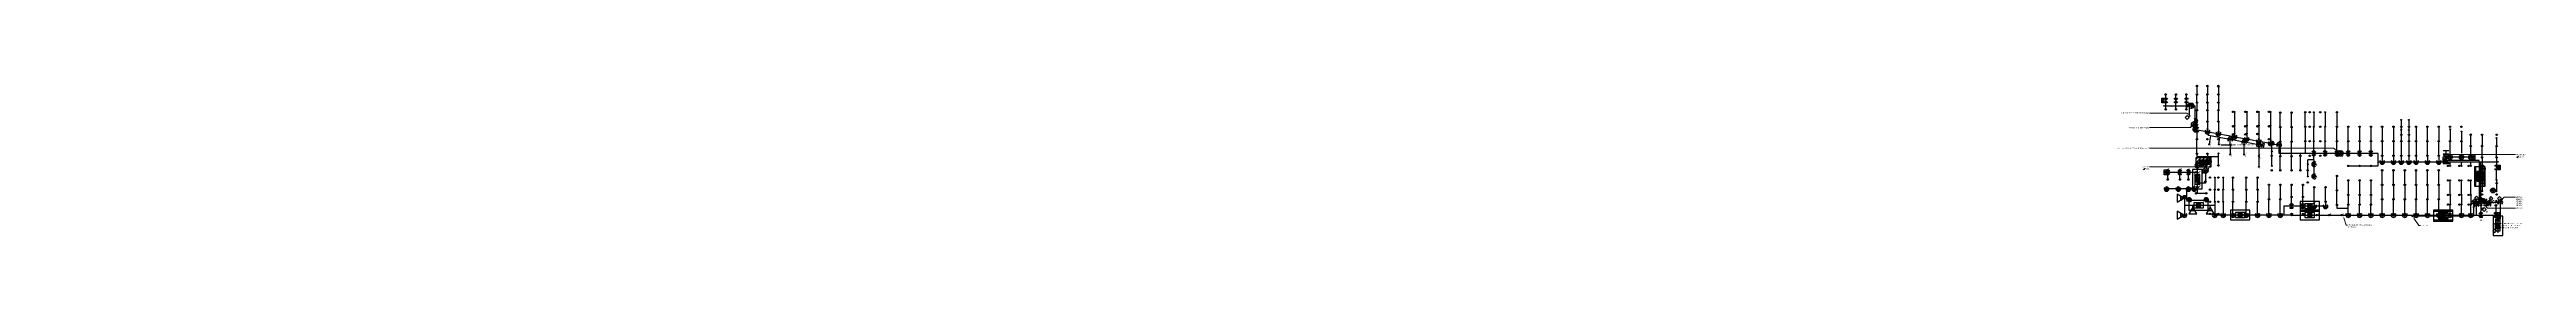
# Model space of a CAD drawing. Extents: x -24247 to 247, y -156 to 1335.
import ezdxf
from ezdxf import colors
from ezdxf.entities.mleader import LeaderData, LeaderLine
from ezdxf.enums import TextEntityAlignment as Align
from ezdxf.math import Vec2, Vec3

# ---------------------------------------------------------------- set-up
doc = ezdxf.new("R2010")
doc.units = 0
doc.header["$LTSCALE"] = 48
doc.header["$MEASUREMENT"] = 0
for name, color, linetype in [('F-DRNP-N', 6, 'Continuous'), ('F-DRNP-N @ 1 (1)', 6, 'Continuous'), ('F-DRNP-N @ 1 (2)', 6, 'Continuous'), ('F-DRNP-N @ 12', 6, 'Continuous'), ('F-DRNP-N @ 128', 6, 'Continuous'), ('F-DRNP-N @ 16', 6, 'Continuous'), ('F-DRNP-N @ 192', 6, 'Continuous'), ('F-DRNP-N @ 2', 6, 'Continuous'), ('F-DRNP-N @ 24', 6, 'Continuous'), ('F-DRNP-N @ 384', 6, 'Continuous'), ('F-DRNP-N @ 4', 6, 'Continuous'), ('F-DRNP-N @ 48', 6, 'Continuous'), ('F-DRNP-N @ 64', 6, 'Continuous'), ('F-DRNP-N @ 768', 6, 'Continuous'), ('F-DRNP-N @ 8', 6, 'Continuous'), ('F-DRNP-N @ 96', 6, 'Continuous'), ('F-DRYP-N', 3, 'Continuous'), ('F-DRYP-N @ 1 (1)', 3, 'Continuous'), ('F-DRYP-N @ 1 (2)', 3, 'Continuous'), ('F-DRYP-N @ 12', 3, 'Continuous'), ('F-DRYP-N @ 128', 3, 'Continuous'), ('F-DRYP-N @ 16', 3, 'Continuous'), ('F-DRYP-N @ 192', 3, 'Continuous'), ('F-DRYP-N @ 2', 3, 'Continuous'), ('F-DRYP-N @ 24', 3, 'Continuous'), ('F-DRYP-N @ 384', 3, 'Continuous'), ('F-DRYP-N @ 4', 3, 'Continuous'), ('F-DRYP-N @ 48', 3, 'Continuous'), ('F-DRYP-N @ 64', 3, 'Continuous'), ('F-DRYP-N @ 768', 3, 'Continuous'), ('F-DRYP-N @ 8', 3, 'Continuous'), ('F-DRYP-N @ 96', 3, 'Continuous'), ('F-FP-N', 2, 'Continuous'), ('F-FP-N @ 1 (1)', 2, 'Continuous'), ('F-FP-N @ 1 (2)', 2, 'Continuous'), ('F-FP-N @ 12', 2, 'Continuous'), ('F-FP-N @ 128', 2, 'Continuous'), ('F-FP-N @ 16', 2, 'Continuous'), ('F-FP-N @ 192', 2, 'Continuous'), ('F-FP-N @ 2', 2, 'Continuous'), ('F-FP-N @ 24', 2, 'Continuous'), ('F-FP-N @ 384', 2, 'Continuous'), ('F-FP-N @ 4', 2, 'Continuous'), ('F-FP-N @ 48', 2, 'Continuous'), ('F-FP-N @ 64', 2, 'Continuous'), ('F-FP-N @ 768', 2, 'Continuous'), ('F-FP-N @ 8', 2, 'Continuous'), ('F-FP-N @ 96', 2, 'Continuous'), ('F-HYDR-N', 2, 'Continuous'), ('F-HYDR-N @ 1', 2, 'Continuous'), ('F-HYDR-N @ 128', 2, 'Continuous'), ('F-HYDR-N @ 16', 2, 'Continuous'), ('F-HYDR-N @ 48', 2, 'Continuous'), ('F-PC-N', 1, 'Continuous'), ('F-PC-N @ 1', 1, 'Continuous'), ('F-PC-N @ 128', 1, 'Continuous'), ('F-PC-N @ 192', 1, 'Continuous'), ('F-PC-N @ 384', 1, 'Continuous'), ('F-PC-N @ 48', 1, 'Continuous'), ('F-PC-N @ 64', 1, 'Continuous'), ('F-PC-N @ 768', 1, 'Continuous'), ('F-PC-N @ 96', 1, 'Continuous'), ('F-SPRK-HEAD-N', 2, 'Continuous'), ('F-SPRK-HEAD-N @ 1 (1)', 2, 'Continuous'), ('F-SPRK-HEAD-N @ 1 (2)', 2, 'Continuous'), ('F-SPRK-HEAD-N @ 12', 2, 'Continuous'), ('F-SPRK-HEAD-N @ 128', 2, 'Continuous'), ('F-SPRK-HEAD-N @ 16', 2, 'Continuous'), ('F-SPRK-HEAD-N @ 192', 2, 'Continuous'), ('F-SPRK-HEAD-N @ 2', 2, 'Continuous'), ('F-SPRK-HEAD-N @ 24', 2, 'Continuous'), ('F-SPRK-HEAD-N @ 384', 2, 'Continuous'), ('F-SPRK-HEAD-N @ 4', 2, 'Continuous'), ('F-SPRK-HEAD-N @ 48', 2, 'Continuous'), ('F-SPRK-HEAD-N @ 64', 2, 'Continuous'), ('F-SPRK-HEAD-N @ 768', 2, 'Continuous'), ('F-SPRK-HEAD-N @ 8', 2, 'Continuous'), ('F-SPRK-HEAD-N @ 96', 2, 'Continuous'), ('F-SPRN-N', 1, 'Continuous'), ('F-SPRN-N @ 1 (1)', 1, 'Continuous'), ('F-SPRN-N @ 1 (2)', 1, 'Continuous'), ('F-SPRN-N @ 12', 1, 'Continuous'), ('F-SPRN-N @ 128', 1, 'Continuous'), ('F-SPRN-N @ 16', 1, 'Continuous'), ('F-SPRN-N @ 192', 1, 'Continuous'), ('F-SPRN-N @ 2', 1, 'Continuous'), ('F-SPRN-N @ 24', 1, 'Continuous'), ('F-SPRN-N @ 384', 1, 'Continuous'), ('F-SPRN-N @ 4', 1, 'Continuous'), ('F-SPRN-N @ 48', 1, 'Continuous'), ('F-SPRN-N @ 64', 1, 'Continuous'), ('F-SPRN-N @ 768', 1, 'Continuous'), ('F-SPRN-N @ 8', 1, 'Continuous'), ('F-SPRN-N @ 96', 1, 'Continuous'), ('F-SRVC-N', 1, 'Continuous'), ('F-SRVC-N @ 1 (1)', 1, 'Continuous'), ('F-SRVC-N @ 1 (2)', 1, 'Continuous'), ('F-SRVC-N @ 12', 1, 'Continuous'), ('F-SRVC-N @ 128', 1, 'Continuous'), ('F-SRVC-N @ 16', 1, 'Continuous'), ('F-SRVC-N @ 192', 1, 'Continuous'), ('F-SRVC-N @ 2', 1, 'Continuous'), ('F-SRVC-N @ 24', 1, 'Continuous'), ('F-SRVC-N @ 384', 1, 'Continuous'), ('F-SRVC-N @ 4', 1, 'Continuous'), ('F-SRVC-N @ 48', 1, 'Continuous'), ('F-SRVC-N @ 64', 1, 'Continuous'), ('F-SRVC-N @ 768', 1, 'Continuous'), ('F-SRVC-N @ 8', 1, 'Continuous'), ('F-SRVC-N @ 96', 1, 'Continuous')]:
    doc.layers.add(name, color=color, linetype=linetype)
doc.layers.add('G-ANNO-TEXT', color=70, linetype='Continuous', lineweight=0)
doc.styles.add('Arial', font='arial.ttf')
doc.dimstyles.new('Loop128', dxfattribs={"dimscale": 0, "dimtxt": 0.09375, "dimasz": 0.03125, "dimexe": 0.0625, "dimexo": 0.0625, "dimgap": 0.09375, "dimtad": 1, "dimdec": 4, "dimzin": 3, "dimdsep": 46, "dimlunit": 4, "dimtxsty": 'Arial', "dimblk": 'OBLIQUE', "dimcen": 0.09375, "dimdle": 0.0625, "dimclrd": 256, "dimclre": 256, "dimclrt": 256, "dimadec": 4, "dimazin": 0, "dimtfac": 0.8, "dimtdec": 4, "dimtix": 1, "dimtofl": 0, "dimtmove": 1, "dimatfit": 0, "dimldrblk": 'LeaderNoteBlock', "dimfxl": 1, "dimfrac": 1, "dimtolj": 1, "dimtzin": 0, "dimlwd": -1, "dimlwe": -1, "dimarcsym": 0})

# ---------------------------------------------------------------- blocks, each defined once
blk = doc.blocks.new('*U8')
blk.add_circle((0, 0), 0.0312)
blk = doc.blocks.new('*U440')
at = {"layer": 'F-FP-N @ 1 (1)'}
blk.add_blockref('*U8', (-2896, 584), dxfattribs=at)
at = {"layer": 'F-FP-N @ 1 (2)'}
blk.add_blockref('*U8', (-2896, 584), dxfattribs=at)
at = {"layer": 'F-FP-N @ 12', "xscale": 12, "yscale": 12, "zscale": 12}
blk.add_blockref('*U8', (-2896, 584), dxfattribs=at)
at = {"layer": 'F-FP-N @ 128', "xscale": 128, "yscale": 128, "zscale": 128}
blk.add_blockref('*U8', (-2896, 584), dxfattribs=at)
at = {"layer": 'F-FP-N @ 16', "xscale": 16, "yscale": 16, "zscale": 16}
blk.add_blockref('*U8', (-2896, 584), dxfattribs=at)
at = {"layer": 'F-FP-N @ 192', "xscale": 192, "yscale": 192, "zscale": 192}
blk.add_blockref('*U8', (-2896, 584), dxfattribs=at)
at = {"layer": 'F-FP-N @ 2', "xscale": 2, "yscale": 2, "zscale": 2}
blk.add_blockref('*U8', (-2896, 584), dxfattribs=at)
at = {"layer": 'F-FP-N @ 24', "xscale": 24, "yscale": 24, "zscale": 24}
blk.add_blockref('*U8', (-2896, 584), dxfattribs=at)
at = {"layer": 'F-FP-N @ 384', "xscale": 384, "yscale": 384, "zscale": 384}
blk.add_blockref('*U8', (-2896, 584), dxfattribs=at)
at = {"layer": 'F-FP-N @ 4', "xscale": 4, "yscale": 4, "zscale": 4}
blk.add_blockref('*U8', (-2896, 584), dxfattribs=at)
at = {"layer": 'F-FP-N @ 48', "xscale": 48, "yscale": 48, "zscale": 48}
blk.add_blockref('*U8', (-2896, 584), dxfattribs=at)
at = {"layer": 'F-FP-N @ 64', "xscale": 64, "yscale": 64, "zscale": 64}
blk.add_blockref('*U8', (-2896, 584), dxfattribs=at)
at = {"layer": 'F-FP-N @ 768', "xscale": 768, "yscale": 768, "zscale": 768}
blk.add_blockref('*U8', (-2896, 584), dxfattribs=at)
at = {"layer": 'F-FP-N @ 8', "xscale": 8, "yscale": 8, "zscale": 8}
blk.add_blockref('*U8', (-2896, 584), dxfattribs=at)
at = {"layer": 'F-FP-N @ 96', "xscale": 96, "yscale": 96, "zscale": 96}
blk.add_blockref('*U8', (-2896, 584), dxfattribs=at)
blk = doc.blocks.new('*U12')
at = {"color": 0}
for p, q in [((0.105, -0.037), (0.105, 0.037)), ((0.062, 0), (0.105, 0))]:
    blk.add_line(p, q, dxfattribs=at)
for points in [[(-0.062, 0.037), (0, 0), (-0.062, -0.037)], [(0.062, 0.037), (0, 0), (0.062, -0.037)]]:
    blk.add_lwpolyline(points, close=True, dxfattribs=at)
blk = doc.blocks.new('*U441')
at = {"layer": 'F-DRNP-N @ 1 (1)'}
blk.add_blockref('*U8', (-2896, 572), dxfattribs=at)
at = {"layer": 'F-DRNP-N @ 1 (2)'}
blk.add_blockref('*U8', (-2896, 572), dxfattribs=at)
at = {"layer": 'F-DRNP-N @ 12', "xscale": 12, "yscale": 12, "zscale": 12}
blk.add_blockref('*U8', (-2896, 572), dxfattribs=at)
at = {"layer": 'F-DRNP-N @ 128', "xscale": 128, "yscale": 128, "zscale": 128}
blk.add_blockref('*U8', (-2896, 572), dxfattribs=at)
at = {"layer": 'F-DRNP-N @ 16', "xscale": 16, "yscale": 16, "zscale": 16}
blk.add_blockref('*U8', (-2896, 572), dxfattribs=at)
at = {"layer": 'F-DRNP-N @ 192', "xscale": 192, "yscale": 192, "zscale": 192}
blk.add_blockref('*U8', (-2896, 572), dxfattribs=at)
at = {"layer": 'F-DRNP-N @ 2', "xscale": 2, "yscale": 2, "zscale": 2}
blk.add_blockref('*U8', (-2896, 572), dxfattribs=at)
at = {"layer": 'F-DRNP-N @ 24', "xscale": 24, "yscale": 24, "zscale": 24}
blk.add_blockref('*U8', (-2896, 572), dxfattribs=at)
at = {"layer": 'F-DRNP-N @ 384', "xscale": 384, "yscale": 384, "zscale": 384}
blk.add_blockref('*U8', (-2896, 572), dxfattribs=at)
at = {"layer": 'F-DRNP-N @ 4', "xscale": 4, "yscale": 4, "zscale": 4}
blk.add_blockref('*U8', (-2896, 572), dxfattribs=at)
at = {"layer": 'F-DRNP-N @ 48', "xscale": 48, "yscale": 48, "zscale": 48}
blk.add_blockref('*U8', (-2896, 572), dxfattribs=at)
at = {"layer": 'F-DRNP-N @ 64', "xscale": 64, "yscale": 64, "zscale": 64}
blk.add_blockref('*U8', (-2896, 572), dxfattribs=at)
at = {"layer": 'F-DRNP-N @ 768', "xscale": 768, "yscale": 768, "zscale": 768}
blk.add_blockref('*U8', (-2896, 572), dxfattribs=at)
at = {"layer": 'F-DRNP-N @ 8', "xscale": 8, "yscale": 8, "zscale": 8}
blk.add_blockref('*U8', (-2896, 572), dxfattribs=at)
at = {"layer": 'F-DRNP-N @ 96', "xscale": 96, "yscale": 96, "zscale": 96}
blk.add_blockref('*U8', (-2896, 572), dxfattribs=at)
blk = doc.blocks.new('*U442')
at = {"layer": 'F-DRYP-N @ 1 (1)', "rotation": 89.99999999999999}
blk.add_blockref('*U12', (-548, 604), dxfattribs=at)
at = {"layer": 'F-DRYP-N @ 1 (2)', "rotation": 89.99999999999999}
blk.add_blockref('*U12', (-548, 604), dxfattribs=at)
at = {"layer": 'F-DRYP-N @ 12', "xscale": 12, "yscale": 12, "zscale": 12, "rotation": 89.99999999999999}
blk.add_blockref('*U12', (-548, 604), dxfattribs=at)
at = {"layer": 'F-DRYP-N @ 128', "xscale": 128, "yscale": 128, "zscale": 128, "rotation": 89.99999999999999}
blk.add_blockref('*U12', (-548, 604), dxfattribs=at)
at = {"layer": 'F-DRYP-N @ 16', "xscale": 16, "yscale": 16, "zscale": 16, "rotation": 89.99999999999999}
blk.add_blockref('*U12', (-548, 604), dxfattribs=at)
at = {"layer": 'F-DRYP-N @ 192', "xscale": 192, "yscale": 192, "zscale": 192, "rotation": 89.99999999999999}
blk.add_blockref('*U12', (-548, 604), dxfattribs=at)
at = {"layer": 'F-DRYP-N @ 2', "xscale": 2, "yscale": 2, "zscale": 2, "rotation": 89.99999999999999}
blk.add_blockref('*U12', (-548, 604), dxfattribs=at)
at = {"layer": 'F-DRYP-N @ 24', "xscale": 24, "yscale": 24, "zscale": 24, "rotation": 89.99999999999999}
blk.add_blockref('*U12', (-548, 604), dxfattribs=at)
at = {"layer": 'F-DRYP-N @ 384', "xscale": 384, "yscale": 384, "zscale": 384, "rotation": 89.99999999999999}
blk.add_blockref('*U12', (-548, 604), dxfattribs=at)
at = {"layer": 'F-DRYP-N @ 4', "xscale": 4, "yscale": 4, "zscale": 4, "rotation": 89.99999999999999}
blk.add_blockref('*U12', (-548, 604), dxfattribs=at)
at = {"layer": 'F-DRYP-N @ 48', "xscale": 48, "yscale": 48, "zscale": 48, "rotation": 89.99999999999999}
blk.add_blockref('*U12', (-548, 604), dxfattribs=at)
at = {"layer": 'F-DRYP-N @ 64', "xscale": 64, "yscale": 64, "zscale": 64, "rotation": 89.99999999999999}
blk.add_blockref('*U12', (-548, 604), dxfattribs=at)
at = {"layer": 'F-DRYP-N @ 768', "xscale": 768, "yscale": 768, "zscale": 768, "rotation": 89.99999999999999}
blk.add_blockref('*U12', (-548, 604), dxfattribs=at)
at = {"layer": 'F-DRYP-N @ 8', "xscale": 8, "yscale": 8, "zscale": 8, "rotation": 89.99999999999999}
blk.add_blockref('*U12', (-548, 604), dxfattribs=at)
at = {"layer": 'F-DRYP-N @ 96', "xscale": 96, "yscale": 96, "zscale": 96, "rotation": 89.99999999999999}
blk.add_blockref('*U12', (-548, 604), dxfattribs=at)
blk = doc.blocks.new('*U14')
blk.add_circle((0, 0), 0.0371)
at = {"color": 7, "lineweight": 0}
blk.add_circle((0, 0), 0.0117, dxfattribs=at)
blk = doc.blocks.new('*U443')
at = {"layer": 'F-SPRK-HEAD-N @ 1 (1)'}
blk.add_blockref('*U14', (-2524, 60), dxfattribs=at)
at = {"layer": 'F-SPRK-HEAD-N @ 1 (2)'}
blk.add_blockref('*U14', (-2524, 60), dxfattribs=at)
at = {"layer": 'F-SPRK-HEAD-N @ 128', "xscale": 128, "yscale": 128, "zscale": 128}
blk.add_blockref('*U14', (-2524, 60), dxfattribs=at)
at = {"layer": 'F-SPRK-HEAD-N @ 192', "xscale": 192, "yscale": 192, "zscale": 192}
blk.add_blockref('*U14', (-2524, 60), dxfattribs=at)
at = {"layer": 'F-SPRK-HEAD-N @ 48', "xscale": 48, "yscale": 48, "zscale": 48}
blk.add_blockref('*U14', (-2524, 60), dxfattribs=at)
at = {"layer": 'F-SPRK-HEAD-N @ 64', "xscale": 64, "yscale": 64, "zscale": 64}
blk.add_blockref('*U14', (-2524, 60), dxfattribs=at)
at = {"layer": 'F-SPRK-HEAD-N @ 96', "xscale": 96, "yscale": 96, "zscale": 96}
blk.add_blockref('*U14', (-2524, 60), dxfattribs=at)
blk = doc.blocks.new('*U444')
at = {"layer": 'F-SPRK-HEAD-N @ 1 (1)'}
blk.add_blockref('*U14', (-2412, 60), dxfattribs=at)
at = {"layer": 'F-SPRK-HEAD-N @ 1 (2)'}
blk.add_blockref('*U14', (-2412, 60), dxfattribs=at)
at = {"layer": 'F-SPRK-HEAD-N @ 128', "xscale": 128, "yscale": 128, "zscale": 128}
blk.add_blockref('*U14', (-2412, 60), dxfattribs=at)
at = {"layer": 'F-SPRK-HEAD-N @ 192', "xscale": 192, "yscale": 192, "zscale": 192}
blk.add_blockref('*U14', (-2412, 60), dxfattribs=at)
at = {"layer": 'F-SPRK-HEAD-N @ 48', "xscale": 48, "yscale": 48, "zscale": 48}
blk.add_blockref('*U14', (-2412, 60), dxfattribs=at)
at = {"layer": 'F-SPRK-HEAD-N @ 64', "xscale": 64, "yscale": 64, "zscale": 64}
blk.add_blockref('*U14', (-2412, 60), dxfattribs=at)
at = {"layer": 'F-SPRK-HEAD-N @ 96', "xscale": 96, "yscale": 96, "zscale": 96}
blk.add_blockref('*U14', (-2412, 60), dxfattribs=at)
blk = doc.blocks.new('*U445')
at = {"layer": 'F-SPRK-HEAD-N @ 1 (1)'}
blk.add_blockref('*U14', (-2300, 60), dxfattribs=at)
at = {"layer": 'F-SPRK-HEAD-N @ 1 (2)'}
blk.add_blockref('*U14', (-2300, 60), dxfattribs=at)
at = {"layer": 'F-SPRK-HEAD-N @ 128', "xscale": 128, "yscale": 128, "zscale": 128}
blk.add_blockref('*U14', (-2300, 60), dxfattribs=at)
at = {"layer": 'F-SPRK-HEAD-N @ 192', "xscale": 192, "yscale": 192, "zscale": 192}
blk.add_blockref('*U14', (-2300, 60), dxfattribs=at)
at = {"layer": 'F-SPRK-HEAD-N @ 48', "xscale": 48, "yscale": 48, "zscale": 48}
blk.add_blockref('*U14', (-2300, 60), dxfattribs=at)
at = {"layer": 'F-SPRK-HEAD-N @ 64', "xscale": 64, "yscale": 64, "zscale": 64}
blk.add_blockref('*U14', (-2300, 60), dxfattribs=at)
at = {"layer": 'F-SPRK-HEAD-N @ 96', "xscale": 96, "yscale": 96, "zscale": 96}
blk.add_blockref('*U14', (-2300, 60), dxfattribs=at)
blk = doc.blocks.new('*U446')
at = {"layer": 'F-SPRK-HEAD-N @ 1 (1)'}
blk.add_blockref('*U14', (-2188, 60), dxfattribs=at)
at = {"layer": 'F-SPRK-HEAD-N @ 1 (2)'}
blk.add_blockref('*U14', (-2188, 60), dxfattribs=at)
at = {"layer": 'F-SPRK-HEAD-N @ 128', "xscale": 128, "yscale": 128, "zscale": 128}
blk.add_blockref('*U14', (-2188, 60), dxfattribs=at)
at = {"layer": 'F-SPRK-HEAD-N @ 192', "xscale": 192, "yscale": 192, "zscale": 192}
blk.add_blockref('*U14', (-2188, 60), dxfattribs=at)
at = {"layer": 'F-SPRK-HEAD-N @ 48', "xscale": 48, "yscale": 48, "zscale": 48}
blk.add_blockref('*U14', (-2188, 60), dxfattribs=at)
at = {"layer": 'F-SPRK-HEAD-N @ 64', "xscale": 64, "yscale": 64, "zscale": 64}
blk.add_blockref('*U14', (-2188, 60), dxfattribs=at)
at = {"layer": 'F-SPRK-HEAD-N @ 96', "xscale": 96, "yscale": 96, "zscale": 96}
blk.add_blockref('*U14', (-2188, 60), dxfattribs=at)
blk = doc.blocks.new('*U447')
at = {"layer": 'F-SPRK-HEAD-N @ 1 (1)'}
blk.add_blockref('*U14', (-2300, 204), dxfattribs=at)
at = {"layer": 'F-SPRK-HEAD-N @ 1 (2)'}
blk.add_blockref('*U14', (-2300, 204), dxfattribs=at)
at = {"layer": 'F-SPRK-HEAD-N @ 128', "xscale": 128, "yscale": 128, "zscale": 128}
blk.add_blockref('*U14', (-2300, 204), dxfattribs=at)
at = {"layer": 'F-SPRK-HEAD-N @ 192', "xscale": 192, "yscale": 192, "zscale": 192}
blk.add_blockref('*U14', (-2300, 204), dxfattribs=at)
at = {"layer": 'F-SPRK-HEAD-N @ 48', "xscale": 48, "yscale": 48, "zscale": 48}
blk.add_blockref('*U14', (-2300, 204), dxfattribs=at)
at = {"layer": 'F-SPRK-HEAD-N @ 64', "xscale": 64, "yscale": 64, "zscale": 64}
blk.add_blockref('*U14', (-2300, 204), dxfattribs=at)
at = {"layer": 'F-SPRK-HEAD-N @ 96', "xscale": 96, "yscale": 96, "zscale": 96}
blk.add_blockref('*U14', (-2300, 204), dxfattribs=at)
blk = doc.blocks.new('*U448')
at = {"layer": 'F-SPRK-HEAD-N @ 1 (1)'}
blk.add_blockref('*U14', (-2188, 204), dxfattribs=at)
at = {"layer": 'F-SPRK-HEAD-N @ 1 (2)'}
blk.add_blockref('*U14', (-2188, 204), dxfattribs=at)
at = {"layer": 'F-SPRK-HEAD-N @ 128', "xscale": 128, "yscale": 128, "zscale": 128}
blk.add_blockref('*U14', (-2188, 204), dxfattribs=at)
at = {"layer": 'F-SPRK-HEAD-N @ 192', "xscale": 192, "yscale": 192, "zscale": 192}
blk.add_blockref('*U14', (-2188, 204), dxfattribs=at)
at = {"layer": 'F-SPRK-HEAD-N @ 48', "xscale": 48, "yscale": 48, "zscale": 48}
blk.add_blockref('*U14', (-2188, 204), dxfattribs=at)
at = {"layer": 'F-SPRK-HEAD-N @ 64', "xscale": 64, "yscale": 64, "zscale": 64}
blk.add_blockref('*U14', (-2188, 204), dxfattribs=at)
at = {"layer": 'F-SPRK-HEAD-N @ 96', "xscale": 96, "yscale": 96, "zscale": 96}
blk.add_blockref('*U14', (-2188, 204), dxfattribs=at)
blk = doc.blocks.new('*U449')
at = {"layer": 'F-SPRK-HEAD-N @ 1 (1)'}
blk.add_blockref('*U14', (-2300, 348), dxfattribs=at)
at = {"layer": 'F-SPRK-HEAD-N @ 1 (2)'}
blk.add_blockref('*U14', (-2300, 348), dxfattribs=at)
at = {"layer": 'F-SPRK-HEAD-N @ 128', "xscale": 128, "yscale": 128, "zscale": 128}
blk.add_blockref('*U14', (-2300, 348), dxfattribs=at)
at = {"layer": 'F-SPRK-HEAD-N @ 192', "xscale": 192, "yscale": 192, "zscale": 192}
blk.add_blockref('*U14', (-2300, 348), dxfattribs=at)
at = {"layer": 'F-SPRK-HEAD-N @ 48', "xscale": 48, "yscale": 48, "zscale": 48}
blk.add_blockref('*U14', (-2300, 348), dxfattribs=at)
at = {"layer": 'F-SPRK-HEAD-N @ 64', "xscale": 64, "yscale": 64, "zscale": 64}
blk.add_blockref('*U14', (-2300, 348), dxfattribs=at)
at = {"layer": 'F-SPRK-HEAD-N @ 96', "xscale": 96, "yscale": 96, "zscale": 96}
blk.add_blockref('*U14', (-2300, 348), dxfattribs=at)
blk = doc.blocks.new('*U450')
at = {"layer": 'F-SPRK-HEAD-N @ 1 (1)'}
blk.add_blockref('*U14', (-2188, 348), dxfattribs=at)
at = {"layer": 'F-SPRK-HEAD-N @ 1 (2)'}
blk.add_blockref('*U14', (-2188, 348), dxfattribs=at)
at = {"layer": 'F-SPRK-HEAD-N @ 128', "xscale": 128, "yscale": 128, "zscale": 128}
blk.add_blockref('*U14', (-2188, 348), dxfattribs=at)
at = {"layer": 'F-SPRK-HEAD-N @ 192', "xscale": 192, "yscale": 192, "zscale": 192}
blk.add_blockref('*U14', (-2188, 348), dxfattribs=at)
at = {"layer": 'F-SPRK-HEAD-N @ 48', "xscale": 48, "yscale": 48, "zscale": 48}
blk.add_blockref('*U14', (-2188, 348), dxfattribs=at)
at = {"layer": 'F-SPRK-HEAD-N @ 64', "xscale": 64, "yscale": 64, "zscale": 64}
blk.add_blockref('*U14', (-2188, 348), dxfattribs=at)
at = {"layer": 'F-SPRK-HEAD-N @ 96', "xscale": 96, "yscale": 96, "zscale": 96}
blk.add_blockref('*U14', (-2188, 348), dxfattribs=at)
blk = doc.blocks.new('*U451')
at = {"layer": 'F-SPRK-HEAD-N @ 1 (1)'}
blk.add_blockref('*U14', (-2524, 180), dxfattribs=at)
at = {"layer": 'F-SPRK-HEAD-N @ 1 (2)'}
blk.add_blockref('*U14', (-2524, 180), dxfattribs=at)
at = {"layer": 'F-SPRK-HEAD-N @ 128', "xscale": 128, "yscale": 128, "zscale": 128}
blk.add_blockref('*U14', (-2524, 180), dxfattribs=at)
at = {"layer": 'F-SPRK-HEAD-N @ 192', "xscale": 192, "yscale": 192, "zscale": 192}
blk.add_blockref('*U14', (-2524, 180), dxfattribs=at)
at = {"layer": 'F-SPRK-HEAD-N @ 48', "xscale": 48, "yscale": 48, "zscale": 48}
blk.add_blockref('*U14', (-2524, 180), dxfattribs=at)
at = {"layer": 'F-SPRK-HEAD-N @ 64', "xscale": 64, "yscale": 64, "zscale": 64}
blk.add_blockref('*U14', (-2524, 180), dxfattribs=at)
at = {"layer": 'F-SPRK-HEAD-N @ 96', "xscale": 96, "yscale": 96, "zscale": 96}
blk.add_blockref('*U14', (-2524, 180), dxfattribs=at)
blk = doc.blocks.new('*U452')
at = {"layer": 'F-SPRK-HEAD-N @ 1 (1)'}
blk.add_blockref('*U14', (-2412, 180), dxfattribs=at)
at = {"layer": 'F-SPRK-HEAD-N @ 1 (2)'}
blk.add_blockref('*U14', (-2412, 180), dxfattribs=at)
at = {"layer": 'F-SPRK-HEAD-N @ 128', "xscale": 128, "yscale": 128, "zscale": 128}
blk.add_blockref('*U14', (-2412, 180), dxfattribs=at)
at = {"layer": 'F-SPRK-HEAD-N @ 192', "xscale": 192, "yscale": 192, "zscale": 192}
blk.add_blockref('*U14', (-2412, 180), dxfattribs=at)
at = {"layer": 'F-SPRK-HEAD-N @ 48', "xscale": 48, "yscale": 48, "zscale": 48}
blk.add_blockref('*U14', (-2412, 180), dxfattribs=at)
at = {"layer": 'F-SPRK-HEAD-N @ 64', "xscale": 64, "yscale": 64, "zscale": 64}
blk.add_blockref('*U14', (-2412, 180), dxfattribs=at)
at = {"layer": 'F-SPRK-HEAD-N @ 96', "xscale": 96, "yscale": 96, "zscale": 96}
blk.add_blockref('*U14', (-2412, 180), dxfattribs=at)
blk = doc.blocks.new('*U453')
at = {"layer": 'F-SPRK-HEAD-N @ 1 (1)'}
blk.add_blockref('*U14', (-2524, 300), dxfattribs=at)
at = {"layer": 'F-SPRK-HEAD-N @ 1 (2)'}
blk.add_blockref('*U14', (-2524, 300), dxfattribs=at)
at = {"layer": 'F-SPRK-HEAD-N @ 128', "xscale": 128, "yscale": 128, "zscale": 128}
blk.add_blockref('*U14', (-2524, 300), dxfattribs=at)
at = {"layer": 'F-SPRK-HEAD-N @ 192', "xscale": 192, "yscale": 192, "zscale": 192}
blk.add_blockref('*U14', (-2524, 300), dxfattribs=at)
at = {"layer": 'F-SPRK-HEAD-N @ 48', "xscale": 48, "yscale": 48, "zscale": 48}
blk.add_blockref('*U14', (-2524, 300), dxfattribs=at)
at = {"layer": 'F-SPRK-HEAD-N @ 64', "xscale": 64, "yscale": 64, "zscale": 64}
blk.add_blockref('*U14', (-2524, 300), dxfattribs=at)
at = {"layer": 'F-SPRK-HEAD-N @ 96', "xscale": 96, "yscale": 96, "zscale": 96}
blk.add_blockref('*U14', (-2524, 300), dxfattribs=at)
blk = doc.blocks.new('*U454')
at = {"layer": 'F-SPRK-HEAD-N @ 1 (1)'}
blk.add_blockref('*U14', (-2412, 300), dxfattribs=at)
at = {"layer": 'F-SPRK-HEAD-N @ 1 (2)'}
blk.add_blockref('*U14', (-2412, 300), dxfattribs=at)
at = {"layer": 'F-SPRK-HEAD-N @ 128', "xscale": 128, "yscale": 128, "zscale": 128}
blk.add_blockref('*U14', (-2412, 300), dxfattribs=at)
at = {"layer": 'F-SPRK-HEAD-N @ 192', "xscale": 192, "yscale": 192, "zscale": 192}
blk.add_blockref('*U14', (-2412, 300), dxfattribs=at)
at = {"layer": 'F-SPRK-HEAD-N @ 48', "xscale": 48, "yscale": 48, "zscale": 48}
blk.add_blockref('*U14', (-2412, 300), dxfattribs=at)
at = {"layer": 'F-SPRK-HEAD-N @ 64', "xscale": 64, "yscale": 64, "zscale": 64}
blk.add_blockref('*U14', (-2412, 300), dxfattribs=at)
at = {"layer": 'F-SPRK-HEAD-N @ 96', "xscale": 96, "yscale": 96, "zscale": 96}
blk.add_blockref('*U14', (-2412, 300), dxfattribs=at)
blk = doc.blocks.new('*U455')
at = {"layer": 'F-SPRK-HEAD-N @ 1 (1)'}
blk.add_blockref('*U14', (-2524, 420), dxfattribs=at)
at = {"layer": 'F-SPRK-HEAD-N @ 1 (2)'}
blk.add_blockref('*U14', (-2524, 420), dxfattribs=at)
at = {"layer": 'F-SPRK-HEAD-N @ 128', "xscale": 128, "yscale": 128, "zscale": 128}
blk.add_blockref('*U14', (-2524, 420), dxfattribs=at)
at = {"layer": 'F-SPRK-HEAD-N @ 192', "xscale": 192, "yscale": 192, "zscale": 192}
blk.add_blockref('*U14', (-2524, 420), dxfattribs=at)
at = {"layer": 'F-SPRK-HEAD-N @ 48', "xscale": 48, "yscale": 48, "zscale": 48}
blk.add_blockref('*U14', (-2524, 420), dxfattribs=at)
at = {"layer": 'F-SPRK-HEAD-N @ 64', "xscale": 64, "yscale": 64, "zscale": 64}
blk.add_blockref('*U14', (-2524, 420), dxfattribs=at)
at = {"layer": 'F-SPRK-HEAD-N @ 96', "xscale": 96, "yscale": 96, "zscale": 96}
blk.add_blockref('*U14', (-2524, 420), dxfattribs=at)
blk = doc.blocks.new('*U456')
at = {"layer": 'F-SPRK-HEAD-N @ 1 (1)'}
blk.add_blockref('*U14', (-2412, 420), dxfattribs=at)
at = {"layer": 'F-SPRK-HEAD-N @ 1 (2)'}
blk.add_blockref('*U14', (-2412, 420), dxfattribs=at)
at = {"layer": 'F-SPRK-HEAD-N @ 128', "xscale": 128, "yscale": 128, "zscale": 128}
blk.add_blockref('*U14', (-2412, 420), dxfattribs=at)
at = {"layer": 'F-SPRK-HEAD-N @ 192', "xscale": 192, "yscale": 192, "zscale": 192}
blk.add_blockref('*U14', (-2412, 420), dxfattribs=at)
at = {"layer": 'F-SPRK-HEAD-N @ 48', "xscale": 48, "yscale": 48, "zscale": 48}
blk.add_blockref('*U14', (-2412, 420), dxfattribs=at)
at = {"layer": 'F-SPRK-HEAD-N @ 64', "xscale": 64, "yscale": 64, "zscale": 64}
blk.add_blockref('*U14', (-2412, 420), dxfattribs=at)
at = {"layer": 'F-SPRK-HEAD-N @ 96', "xscale": 96, "yscale": 96, "zscale": 96}
blk.add_blockref('*U14', (-2412, 420), dxfattribs=at)
blk = doc.blocks.new('*U457')
at = {"layer": 'F-SPRK-HEAD-N @ 1 (1)'}
blk.add_blockref('*U14', (-2656, 60), dxfattribs=at)
at = {"layer": 'F-SPRK-HEAD-N @ 1 (2)'}
blk.add_blockref('*U14', (-2656, 60), dxfattribs=at)
at = {"layer": 'F-SPRK-HEAD-N @ 128', "xscale": 128, "yscale": 128, "zscale": 128}
blk.add_blockref('*U14', (-2656, 60), dxfattribs=at)
at = {"layer": 'F-SPRK-HEAD-N @ 192', "xscale": 192, "yscale": 192, "zscale": 192}
blk.add_blockref('*U14', (-2656, 60), dxfattribs=at)
at = {"layer": 'F-SPRK-HEAD-N @ 48', "xscale": 48, "yscale": 48, "zscale": 48}
blk.add_blockref('*U14', (-2656, 60), dxfattribs=at)
at = {"layer": 'F-SPRK-HEAD-N @ 64', "xscale": 64, "yscale": 64, "zscale": 64}
blk.add_blockref('*U14', (-2656, 60), dxfattribs=at)
at = {"layer": 'F-SPRK-HEAD-N @ 96', "xscale": 96, "yscale": 96, "zscale": 96}
blk.add_blockref('*U14', (-2656, 60), dxfattribs=at)
blk = doc.blocks.new('*U458')
at = {"layer": 'F-SPRK-HEAD-N @ 1 (1)'}
blk.add_blockref('*U14', (-2656, 180), dxfattribs=at)
at = {"layer": 'F-SPRK-HEAD-N @ 1 (2)'}
blk.add_blockref('*U14', (-2656, 180), dxfattribs=at)
at = {"layer": 'F-SPRK-HEAD-N @ 128', "xscale": 128, "yscale": 128, "zscale": 128}
blk.add_blockref('*U14', (-2656, 180), dxfattribs=at)
at = {"layer": 'F-SPRK-HEAD-N @ 192', "xscale": 192, "yscale": 192, "zscale": 192}
blk.add_blockref('*U14', (-2656, 180), dxfattribs=at)
at = {"layer": 'F-SPRK-HEAD-N @ 48', "xscale": 48, "yscale": 48, "zscale": 48}
blk.add_blockref('*U14', (-2656, 180), dxfattribs=at)
at = {"layer": 'F-SPRK-HEAD-N @ 64', "xscale": 64, "yscale": 64, "zscale": 64}
blk.add_blockref('*U14', (-2656, 180), dxfattribs=at)
at = {"layer": 'F-SPRK-HEAD-N @ 96', "xscale": 96, "yscale": 96, "zscale": 96}
blk.add_blockref('*U14', (-2656, 180), dxfattribs=at)
blk = doc.blocks.new('*U459')
at = {"layer": 'F-SPRK-HEAD-N @ 1 (1)'}
blk.add_blockref('*U14', (-2656, 300), dxfattribs=at)
at = {"layer": 'F-SPRK-HEAD-N @ 1 (2)'}
blk.add_blockref('*U14', (-2656, 300), dxfattribs=at)
at = {"layer": 'F-SPRK-HEAD-N @ 128', "xscale": 128, "yscale": 128, "zscale": 128}
blk.add_blockref('*U14', (-2656, 300), dxfattribs=at)
at = {"layer": 'F-SPRK-HEAD-N @ 192', "xscale": 192, "yscale": 192, "zscale": 192}
blk.add_blockref('*U14', (-2656, 300), dxfattribs=at)
at = {"layer": 'F-SPRK-HEAD-N @ 48', "xscale": 48, "yscale": 48, "zscale": 48}
blk.add_blockref('*U14', (-2656, 300), dxfattribs=at)
at = {"layer": 'F-SPRK-HEAD-N @ 64', "xscale": 64, "yscale": 64, "zscale": 64}
blk.add_blockref('*U14', (-2656, 300), dxfattribs=at)
at = {"layer": 'F-SPRK-HEAD-N @ 96', "xscale": 96, "yscale": 96, "zscale": 96}
blk.add_blockref('*U14', (-2656, 300), dxfattribs=at)
blk = doc.blocks.new('*U460')
at = {"layer": 'F-SPRK-HEAD-N @ 1 (1)'}
blk.add_blockref('*U14', (-2656, 420), dxfattribs=at)
at = {"layer": 'F-SPRK-HEAD-N @ 1 (2)'}
blk.add_blockref('*U14', (-2656, 420), dxfattribs=at)
at = {"layer": 'F-SPRK-HEAD-N @ 128', "xscale": 128, "yscale": 128, "zscale": 128}
blk.add_blockref('*U14', (-2656, 420), dxfattribs=at)
at = {"layer": 'F-SPRK-HEAD-N @ 192', "xscale": 192, "yscale": 192, "zscale": 192}
blk.add_blockref('*U14', (-2656, 420), dxfattribs=at)
at = {"layer": 'F-SPRK-HEAD-N @ 48', "xscale": 48, "yscale": 48, "zscale": 48}
blk.add_blockref('*U14', (-2656, 420), dxfattribs=at)
at = {"layer": 'F-SPRK-HEAD-N @ 64', "xscale": 64, "yscale": 64, "zscale": 64}
blk.add_blockref('*U14', (-2656, 420), dxfattribs=at)
at = {"layer": 'F-SPRK-HEAD-N @ 96', "xscale": 96, "yscale": 96, "zscale": 96}
blk.add_blockref('*U14', (-2656, 420), dxfattribs=at)
blk = doc.blocks.new('*U461')
at = {"layer": 'F-SPRK-HEAD-N @ 1 (1)'}
blk.add_blockref('*U14', (-2800, 420), dxfattribs=at)
at = {"layer": 'F-SPRK-HEAD-N @ 1 (2)'}
blk.add_blockref('*U14', (-2800, 420), dxfattribs=at)
at = {"layer": 'F-SPRK-HEAD-N @ 128', "xscale": 128, "yscale": 128, "zscale": 128}
blk.add_blockref('*U14', (-2752, 420), dxfattribs=at)
at = {"layer": 'F-SPRK-HEAD-N @ 192', "xscale": 192, "yscale": 192, "zscale": 192}
blk.add_blockref('*U14', (-2800, 420), dxfattribs=at)
at = {"layer": 'F-SPRK-HEAD-N @ 48', "xscale": 48, "yscale": 48, "zscale": 48}
blk.add_blockref('*U14', (-2800, 420), dxfattribs=at)
at = {"layer": 'F-SPRK-HEAD-N @ 64', "xscale": 64, "yscale": 64, "zscale": 64}
blk.add_blockref('*U14', (-2800, 420), dxfattribs=at)
at = {"layer": 'F-SPRK-HEAD-N @ 96', "xscale": 96, "yscale": 96, "zscale": 96}
blk.add_blockref('*U14', (-2800, 420), dxfattribs=at)
blk = doc.blocks.new('*U462')
at = {"layer": 'F-SPRK-HEAD-N @ 1 (1)'}
blk.add_blockref('*U14', (-2800, 540), dxfattribs=at)
at = {"layer": 'F-SPRK-HEAD-N @ 1 (2)'}
blk.add_blockref('*U14', (-2800, 540), dxfattribs=at)
at = {"layer": 'F-SPRK-HEAD-N @ 128', "xscale": 128, "yscale": 128, "zscale": 128}
blk.add_blockref('*U14', (-2800, 540), dxfattribs=at)
at = {"layer": 'F-SPRK-HEAD-N @ 192', "xscale": 192, "yscale": 192, "zscale": 192}
blk.add_blockref('*U14', (-2800, 540), dxfattribs=at)
at = {"layer": 'F-SPRK-HEAD-N @ 48', "xscale": 48, "yscale": 48, "zscale": 48}
blk.add_blockref('*U14', (-2800, 540), dxfattribs=at)
at = {"layer": 'F-SPRK-HEAD-N @ 64', "xscale": 64, "yscale": 64, "zscale": 64}
blk.add_blockref('*U14', (-2800, 540), dxfattribs=at)
at = {"layer": 'F-SPRK-HEAD-N @ 96', "xscale": 96, "yscale": 96, "zscale": 96}
blk.add_blockref('*U14', (-2800, 540), dxfattribs=at)
blk = doc.blocks.new('*U463')
at = {"layer": 'F-SPRK-HEAD-N @ 1 (1)'}
blk.add_blockref('*U14', (-2908, 656), dxfattribs=at)
at = {"layer": 'F-SPRK-HEAD-N @ 1 (2)'}
blk.add_blockref('*U14', (-2908, 656), dxfattribs=at)
at = {"layer": 'F-SPRK-HEAD-N @ 128', "xscale": 128, "yscale": 128, "zscale": 128}
blk.add_blockref('*U14', (-2908, 656), dxfattribs=at)
at = {"layer": 'F-SPRK-HEAD-N @ 192', "xscale": 192, "yscale": 192, "zscale": 192}
blk.add_blockref('*U14', (-2908, 656), dxfattribs=at)
at = {"layer": 'F-SPRK-HEAD-N @ 48', "xscale": 48, "yscale": 48, "zscale": 48}
blk.add_blockref('*U14', (-2908, 656), dxfattribs=at)
at = {"layer": 'F-SPRK-HEAD-N @ 64', "xscale": 64, "yscale": 64, "zscale": 64}
blk.add_blockref('*U14', (-2908, 656), dxfattribs=at)
at = {"layer": 'F-SPRK-HEAD-N @ 96', "xscale": 96, "yscale": 96, "zscale": 96}
blk.add_blockref('*U14', (-2908, 656), dxfattribs=at)
blk = doc.blocks.new('*U464')
at = {"layer": 'F-SPRK-HEAD-N @ 1 (1)'}
blk.add_blockref('*U14', (-2908, 800), dxfattribs=at)
at = {"layer": 'F-SPRK-HEAD-N @ 1 (2)'}
blk.add_blockref('*U14', (-2908, 800), dxfattribs=at)
at = {"layer": 'F-SPRK-HEAD-N @ 128', "xscale": 128, "yscale": 128, "zscale": 128}
blk.add_blockref('*U14', (-2908, 900), dxfattribs=at)
at = {"layer": 'F-SPRK-HEAD-N @ 192', "xscale": 192, "yscale": 192, "zscale": 192}
blk.add_blockref('*U14', (-2908, 800), dxfattribs=at)
at = {"layer": 'F-SPRK-HEAD-N @ 48', "xscale": 48, "yscale": 48, "zscale": 48}
blk.add_blockref('*U14', (-2908, 800), dxfattribs=at)
at = {"layer": 'F-SPRK-HEAD-N @ 64', "xscale": 64, "yscale": 64, "zscale": 64}
blk.add_blockref('*U14', (-2908, 800), dxfattribs=at)
at = {"layer": 'F-SPRK-HEAD-N @ 96', "xscale": 96, "yscale": 96, "zscale": 96}
blk.add_blockref('*U14', (-2908, 800), dxfattribs=at)
blk = doc.blocks.new('*U465')
at = {"layer": 'F-SPRK-HEAD-N @ 1 (1)'}
blk.add_blockref('*U14', (-3012, 656), dxfattribs=at)
at = {"layer": 'F-SPRK-HEAD-N @ 1 (2)'}
blk.add_blockref('*U14', (-3012, 656), dxfattribs=at)
at = {"layer": 'F-SPRK-HEAD-N @ 128', "xscale": 128, "yscale": 128, "zscale": 128}
blk.add_blockref('*U14', (-3012, 656), dxfattribs=at)
at = {"layer": 'F-SPRK-HEAD-N @ 192', "xscale": 192, "yscale": 192, "zscale": 192}
blk.add_blockref('*U14', (-3012, 656), dxfattribs=at)
at = {"layer": 'F-SPRK-HEAD-N @ 48', "xscale": 48, "yscale": 48, "zscale": 48}
blk.add_blockref('*U14', (-3012, 656), dxfattribs=at)
at = {"layer": 'F-SPRK-HEAD-N @ 64', "xscale": 64, "yscale": 64, "zscale": 64}
blk.add_blockref('*U14', (-3012, 656), dxfattribs=at)
at = {"layer": 'F-SPRK-HEAD-N @ 96', "xscale": 96, "yscale": 96, "zscale": 96}
blk.add_blockref('*U14', (-3012, 656), dxfattribs=at)
blk = doc.blocks.new('*U466')
at = {"layer": 'F-SPRK-HEAD-N @ 1 (1)'}
blk.add_blockref('*U14', (-3012, 800), dxfattribs=at)
at = {"layer": 'F-SPRK-HEAD-N @ 1 (2)'}
blk.add_blockref('*U14', (-3012, 800), dxfattribs=at)
at = {"layer": 'F-SPRK-HEAD-N @ 128', "xscale": 128, "yscale": 128, "zscale": 128}
blk.add_blockref('*U14', (-3012, 800), dxfattribs=at)
at = {"layer": 'F-SPRK-HEAD-N @ 192', "xscale": 192, "yscale": 192, "zscale": 192}
blk.add_blockref('*U14', (-3012, 800), dxfattribs=at)
at = {"layer": 'F-SPRK-HEAD-N @ 48', "xscale": 48, "yscale": 48, "zscale": 48}
blk.add_blockref('*U14', (-3012, 800), dxfattribs=at)
at = {"layer": 'F-SPRK-HEAD-N @ 64', "xscale": 64, "yscale": 64, "zscale": 64}
blk.add_blockref('*U14', (-3012, 800), dxfattribs=at)
at = {"layer": 'F-SPRK-HEAD-N @ 96', "xscale": 96, "yscale": 96, "zscale": 96}
blk.add_blockref('*U14', (-3012, 800), dxfattribs=at)
blk = doc.blocks.new('*U467')
at = {"layer": 'F-SPRK-HEAD-N @ 1 (1)'}
blk.add_blockref('*U14', (-2272, 492), dxfattribs=at)
at = {"layer": 'F-SPRK-HEAD-N @ 1 (2)'}
blk.add_blockref('*U14', (-2272, 492), dxfattribs=at)
at = {"layer": 'F-SPRK-HEAD-N @ 128', "xscale": 128, "yscale": 128, "zscale": 128}
blk.add_blockref('*U14', (-2272, 536), dxfattribs=at)
at = {"layer": 'F-SPRK-HEAD-N @ 192', "xscale": 192, "yscale": 192, "zscale": 192}
blk.add_blockref('*U14', (-2272, 492), dxfattribs=at)
at = {"layer": 'F-SPRK-HEAD-N @ 48', "xscale": 48, "yscale": 48, "zscale": 48}
blk.add_blockref('*U14', (-2272, 492), dxfattribs=at)
at = {"layer": 'F-SPRK-HEAD-N @ 64', "xscale": 64, "yscale": 64, "zscale": 64}
blk.add_blockref('*U14', (-2272, 492), dxfattribs=at)
at = {"layer": 'F-SPRK-HEAD-N @ 96', "xscale": 96, "yscale": 96, "zscale": 96}
blk.add_blockref('*U14', (-2272, 492), dxfattribs=at)
blk = doc.blocks.new('*U468')
at = {"layer": 'F-SPRK-HEAD-N @ 1 (1)'}
blk.add_blockref('*U14', (-2188, 492), dxfattribs=at)
at = {"layer": 'F-SPRK-HEAD-N @ 1 (2)'}
blk.add_blockref('*U14', (-2188, 492), dxfattribs=at)
at = {"layer": 'F-SPRK-HEAD-N @ 128', "xscale": 128, "yscale": 128, "zscale": 128}
blk.add_blockref('*U14', (-2188, 492), dxfattribs=at)
at = {"layer": 'F-SPRK-HEAD-N @ 192', "xscale": 192, "yscale": 192, "zscale": 192}
blk.add_blockref('*U14', (-2188, 492), dxfattribs=at)
at = {"layer": 'F-SPRK-HEAD-N @ 48', "xscale": 48, "yscale": 48, "zscale": 48}
blk.add_blockref('*U14', (-2188, 492), dxfattribs=at)
at = {"layer": 'F-SPRK-HEAD-N @ 64', "xscale": 64, "yscale": 64, "zscale": 64}
blk.add_blockref('*U14', (-2188, 492), dxfattribs=at)
at = {"layer": 'F-SPRK-HEAD-N @ 96', "xscale": 96, "yscale": 96, "zscale": 96}
blk.add_blockref('*U14', (-2188, 492), dxfattribs=at)
blk = doc.blocks.new('*U469')
at = {"layer": 'F-SPRK-HEAD-N @ 1 (1)'}
blk.add_blockref('*U14', (-2188, 632), dxfattribs=at)
at = {"layer": 'F-SPRK-HEAD-N @ 1 (2)'}
blk.add_blockref('*U14', (-2188, 632), dxfattribs=at)
at = {"layer": 'F-SPRK-HEAD-N @ 128', "xscale": 128, "yscale": 128, "zscale": 128}
blk.add_blockref('*U14', (-2188, 632), dxfattribs=at)
at = {"layer": 'F-SPRK-HEAD-N @ 192', "xscale": 192, "yscale": 192, "zscale": 192}
blk.add_blockref('*U14', (-2188, 632), dxfattribs=at)
at = {"layer": 'F-SPRK-HEAD-N @ 48', "xscale": 48, "yscale": 48, "zscale": 48}
blk.add_blockref('*U14', (-2188, 632), dxfattribs=at)
at = {"layer": 'F-SPRK-HEAD-N @ 64', "xscale": 64, "yscale": 64, "zscale": 64}
blk.add_blockref('*U14', (-2188, 632), dxfattribs=at)
at = {"layer": 'F-SPRK-HEAD-N @ 96', "xscale": 96, "yscale": 96, "zscale": 96}
blk.add_blockref('*U14', (-2188, 632), dxfattribs=at)
blk = doc.blocks.new('*U471')
at = {"layer": 'F-SPRK-HEAD-N @ 1 (1)'}
blk.add_blockref('*U14', (-1988, 492), dxfattribs=at)
at = {"layer": 'F-SPRK-HEAD-N @ 1 (2)'}
blk.add_blockref('*U14', (-1988, 492), dxfattribs=at)
at = {"layer": 'F-SPRK-HEAD-N @ 128', "xscale": 128, "yscale": 128, "zscale": 128}
blk.add_blockref('*U14', (-1988, 492), dxfattribs=at)
at = {"layer": 'F-SPRK-HEAD-N @ 192', "xscale": 192, "yscale": 192, "zscale": 192}
blk.add_blockref('*U14', (-1988, 492), dxfattribs=at)
at = {"layer": 'F-SPRK-HEAD-N @ 48', "xscale": 48, "yscale": 48, "zscale": 48}
blk.add_blockref('*U14', (-1988, 492), dxfattribs=at)
at = {"layer": 'F-SPRK-HEAD-N @ 64', "xscale": 64, "yscale": 64, "zscale": 64}
blk.add_blockref('*U14', (-1988, 492), dxfattribs=at)
at = {"layer": 'F-SPRK-HEAD-N @ 96', "xscale": 96, "yscale": 96, "zscale": 96}
blk.add_blockref('*U14', (-1988, 492), dxfattribs=at)
blk = doc.blocks.new('*U472')
at = {"layer": 'F-SPRK-HEAD-N @ 1 (1)'}
blk.add_blockref('*U14', (-1988, 636), dxfattribs=at)
at = {"layer": 'F-SPRK-HEAD-N @ 1 (2)'}
blk.add_blockref('*U14', (-1988, 636), dxfattribs=at)
at = {"layer": 'F-SPRK-HEAD-N @ 128', "xscale": 128, "yscale": 128, "zscale": 128}
blk.add_blockref('*U14', (-1988, 632), dxfattribs=at)
at = {"layer": 'F-SPRK-HEAD-N @ 192', "xscale": 192, "yscale": 192, "zscale": 192}
blk.add_blockref('*U14', (-1988, 636), dxfattribs=at)
at = {"layer": 'F-SPRK-HEAD-N @ 48', "xscale": 48, "yscale": 48, "zscale": 48}
blk.add_blockref('*U14', (-1988, 636), dxfattribs=at)
at = {"layer": 'F-SPRK-HEAD-N @ 64', "xscale": 64, "yscale": 64, "zscale": 64}
blk.add_blockref('*U14', (-1988, 636), dxfattribs=at)
at = {"layer": 'F-SPRK-HEAD-N @ 96', "xscale": 96, "yscale": 96, "zscale": 96}
blk.add_blockref('*U14', (-1988, 636), dxfattribs=at)
blk = doc.blocks.new('*U473')
at = {"layer": 'F-SPRK-HEAD-N @ 1 (1)'}
blk.add_blockref('*U14', (-1852, 180), dxfattribs=at)
at = {"layer": 'F-SPRK-HEAD-N @ 1 (2)'}
blk.add_blockref('*U14', (-1852, 180), dxfattribs=at)
at = {"layer": 'F-SPRK-HEAD-N @ 128', "xscale": 128, "yscale": 128, "zscale": 128}
blk.add_blockref('*U14', (-1852, 180), dxfattribs=at)
at = {"layer": 'F-SPRK-HEAD-N @ 192', "xscale": 192, "yscale": 192, "zscale": 192}
blk.add_blockref('*U14', (-1852, 180), dxfattribs=at)
at = {"layer": 'F-SPRK-HEAD-N @ 48', "xscale": 48, "yscale": 48, "zscale": 48}
blk.add_blockref('*U14', (-1852, 180), dxfattribs=at)
at = {"layer": 'F-SPRK-HEAD-N @ 64', "xscale": 64, "yscale": 64, "zscale": 64}
blk.add_blockref('*U14', (-1852, 180), dxfattribs=at)
at = {"layer": 'F-SPRK-HEAD-N @ 96', "xscale": 96, "yscale": 96, "zscale": 96}
blk.add_blockref('*U14', (-1852, 180), dxfattribs=at)
blk = doc.blocks.new('*U474')
at = {"layer": 'F-SPRK-HEAD-N @ 1 (1)'}
blk.add_blockref('*U14', (-1852, 324), dxfattribs=at)
at = {"layer": 'F-SPRK-HEAD-N @ 1 (2)'}
blk.add_blockref('*U14', (-1852, 324), dxfattribs=at)
at = {"layer": 'F-SPRK-HEAD-N @ 128', "xscale": 128, "yscale": 128, "zscale": 128}
blk.add_blockref('*U14', (-1852, 324), dxfattribs=at)
at = {"layer": 'F-SPRK-HEAD-N @ 192', "xscale": 192, "yscale": 192, "zscale": 192}
blk.add_blockref('*U14', (-1852, 324), dxfattribs=at)
at = {"layer": 'F-SPRK-HEAD-N @ 48', "xscale": 48, "yscale": 48, "zscale": 48}
blk.add_blockref('*U14', (-1852, 324), dxfattribs=at)
at = {"layer": 'F-SPRK-HEAD-N @ 64', "xscale": 64, "yscale": 64, "zscale": 64}
blk.add_blockref('*U14', (-1852, 324), dxfattribs=at)
at = {"layer": 'F-SPRK-HEAD-N @ 96', "xscale": 96, "yscale": 96, "zscale": 96}
blk.add_blockref('*U14', (-1852, 324), dxfattribs=at)
blk = doc.blocks.new('*U475')
at = {"layer": 'F-SPRK-HEAD-N @ 1 (1)'}
blk.add_blockref('*U14', (-1916, 492), dxfattribs=at)
at = {"layer": 'F-SPRK-HEAD-N @ 1 (2)'}
blk.add_blockref('*U14', (-1916, 492), dxfattribs=at)
at = {"layer": 'F-SPRK-HEAD-N @ 128', "xscale": 128, "yscale": 128, "zscale": 128}
blk.add_blockref('*U14', (-1916, 552), dxfattribs=at)
at = {"layer": 'F-SPRK-HEAD-N @ 192', "xscale": 192, "yscale": 192, "zscale": 192}
blk.add_blockref('*U14', (-1916, 492), dxfattribs=at)
at = {"layer": 'F-SPRK-HEAD-N @ 48', "xscale": 48, "yscale": 48, "zscale": 48}
blk.add_blockref('*U14', (-1916, 492), dxfattribs=at)
at = {"layer": 'F-SPRK-HEAD-N @ 64', "xscale": 64, "yscale": 64, "zscale": 64}
blk.add_blockref('*U14', (-1916, 492), dxfattribs=at)
at = {"layer": 'F-SPRK-HEAD-N @ 96', "xscale": 96, "yscale": 96, "zscale": 96}
blk.add_blockref('*U14', (-1916, 492), dxfattribs=at)
blk = doc.blocks.new('*U476')
at = {"layer": 'F-SPRK-HEAD-N @ 1 (1)'}
blk.add_blockref('*U14', (-1896, 636), dxfattribs=at)
at = {"layer": 'F-SPRK-HEAD-N @ 1 (2)'}
blk.add_blockref('*U14', (-1896, 636), dxfattribs=at)
at = {"layer": 'F-SPRK-HEAD-N @ 128', "xscale": 128, "yscale": 128, "zscale": 128}
blk.add_blockref('*U14', (-1856, 636), dxfattribs=at)
at = {"layer": 'F-SPRK-HEAD-N @ 192', "xscale": 192, "yscale": 192, "zscale": 192}
blk.add_blockref('*U14', (-1896, 636), dxfattribs=at)
at = {"layer": 'F-SPRK-HEAD-N @ 48', "xscale": 48, "yscale": 48, "zscale": 48}
blk.add_blockref('*U14', (-1896, 636), dxfattribs=at)
at = {"layer": 'F-SPRK-HEAD-N @ 64', "xscale": 64, "yscale": 64, "zscale": 64}
blk.add_blockref('*U14', (-1896, 636), dxfattribs=at)
at = {"layer": 'F-SPRK-HEAD-N @ 96', "xscale": 96, "yscale": 96, "zscale": 96}
blk.add_blockref('*U14', (-1896, 636), dxfattribs=at)
blk = doc.blocks.new('*U22')
blk.add_circle((0, 0), 0.0371)
blk = doc.blocks.new('*U478')
at = {"layer": 'F-SPRK-HEAD-N @ 1 (1)'}
blk.add_blockref('*U22', (-1840, 552), dxfattribs=at)
at = {"layer": 'F-SPRK-HEAD-N @ 1 (2)'}
blk.add_blockref('*U22', (-1840, 552), dxfattribs=at)
at = {"layer": 'F-SPRK-HEAD-N @ 128', "xscale": 128, "yscale": 128, "zscale": 128}
blk.add_blockref('*U22', (-1840, 552), dxfattribs=at)
at = {"layer": 'F-SPRK-HEAD-N @ 192', "xscale": 192, "yscale": 192, "zscale": 192}
blk.add_blockref('*U22', (-1840, 552), dxfattribs=at)
at = {"layer": 'F-SPRK-HEAD-N @ 48', "xscale": 48, "yscale": 48, "zscale": 48}
blk.add_blockref('*U22', (-1840, 552), dxfattribs=at)
at = {"layer": 'F-SPRK-HEAD-N @ 64', "xscale": 64, "yscale": 64, "zscale": 64}
blk.add_blockref('*U22', (-1840, 552), dxfattribs=at)
at = {"layer": 'F-SPRK-HEAD-N @ 96', "xscale": 96, "yscale": 96, "zscale": 96}
blk.add_blockref('*U22', (-1840, 552), dxfattribs=at)
blk = doc.blocks.new('*U479')
at = {"layer": 'F-SPRK-HEAD-N @ 1 (1)'}
blk.add_blockref('*U22', (-1840, 432), dxfattribs=at)
at = {"layer": 'F-SPRK-HEAD-N @ 1 (2)'}
blk.add_blockref('*U22', (-1840, 432), dxfattribs=at)
at = {"layer": 'F-SPRK-HEAD-N @ 128', "xscale": 128, "yscale": 128, "zscale": 128}
blk.add_blockref('*U22', (-1840, 432), dxfattribs=at)
at = {"layer": 'F-SPRK-HEAD-N @ 192', "xscale": 192, "yscale": 192, "zscale": 192}
blk.add_blockref('*U22', (-1840, 432), dxfattribs=at)
at = {"layer": 'F-SPRK-HEAD-N @ 48', "xscale": 48, "yscale": 48, "zscale": 48}
blk.add_blockref('*U22', (-1840, 432), dxfattribs=at)
at = {"layer": 'F-SPRK-HEAD-N @ 64', "xscale": 64, "yscale": 64, "zscale": 64}
blk.add_blockref('*U22', (-1840, 432), dxfattribs=at)
at = {"layer": 'F-SPRK-HEAD-N @ 96', "xscale": 96, "yscale": 96, "zscale": 96}
blk.add_blockref('*U22', (-1840, 432), dxfattribs=at)
blk = doc.blocks.new('*U6')
at = {"linetype": 'Continuous'}
blk.add_arc((0, 0), 0.0311, 232.567, 127.433, dxfattribs=at)
blk = doc.blocks.new('*U481')
at = {"layer": 'F-DRYP-N @ 1 (1)', "rotation": 180}
blk.add_blockref('*U6', (-1852, 432), dxfattribs=at)
at = {"layer": 'F-DRYP-N @ 1 (2)', "rotation": 180}
blk.add_blockref('*U6', (-1852, 432), dxfattribs=at)
at = {"layer": 'F-DRYP-N @ 12', "xscale": 12, "yscale": 12, "zscale": 12, "rotation": 180}
blk.add_blockref('*U6', (-1852, 432), dxfattribs=at)
at = {"layer": 'F-DRYP-N @ 128', "xscale": 128, "yscale": 128, "zscale": 128, "rotation": 180}
blk.add_blockref('*U6', (-1852, 432), dxfattribs=at)
at = {"layer": 'F-DRYP-N @ 16', "xscale": 16, "yscale": 16, "zscale": 16, "rotation": 180}
blk.add_blockref('*U6', (-1852, 432), dxfattribs=at)
at = {"layer": 'F-DRYP-N @ 192', "xscale": 192, "yscale": 192, "zscale": 192, "rotation": 180}
blk.add_blockref('*U6', (-1852, 432), dxfattribs=at)
at = {"layer": 'F-DRYP-N @ 2', "xscale": 2, "yscale": 2, "zscale": 2, "rotation": 180}
blk.add_blockref('*U6', (-1852, 432), dxfattribs=at)
at = {"layer": 'F-DRYP-N @ 24', "xscale": 24, "yscale": 24, "zscale": 24, "rotation": 180}
blk.add_blockref('*U6', (-1852, 432), dxfattribs=at)
at = {"layer": 'F-DRYP-N @ 384', "xscale": 384, "yscale": 384, "zscale": 384, "rotation": 180}
blk.add_blockref('*U6', (-1852, 432), dxfattribs=at)
at = {"layer": 'F-DRYP-N @ 4', "xscale": 4, "yscale": 4, "zscale": 4, "rotation": 180}
blk.add_blockref('*U6', (-1852, 432), dxfattribs=at)
at = {"layer": 'F-DRYP-N @ 48', "xscale": 48, "yscale": 48, "zscale": 48, "rotation": 180}
blk.add_blockref('*U6', (-1852, 432), dxfattribs=at)
at = {"layer": 'F-DRYP-N @ 64', "xscale": 64, "yscale": 64, "zscale": 64, "rotation": 180}
blk.add_blockref('*U6', (-1852, 432), dxfattribs=at)
at = {"layer": 'F-DRYP-N @ 768', "xscale": 768, "yscale": 768, "zscale": 768, "rotation": 180}
blk.add_blockref('*U6', (-1852, 432), dxfattribs=at)
at = {"layer": 'F-DRYP-N @ 8', "xscale": 8, "yscale": 8, "zscale": 8, "rotation": 180}
blk.add_blockref('*U6', (-1852, 432), dxfattribs=at)
at = {"layer": 'F-DRYP-N @ 96', "xscale": 96, "yscale": 96, "zscale": 96, "rotation": 180}
blk.add_blockref('*U6', (-1852, 432), dxfattribs=at)
blk = doc.blocks.new('*U482')
at = {"layer": 'F-DRYP-N @ 1 (1)', "rotation": 180}
blk.add_blockref('*U6', (-1852, 552), dxfattribs=at)
at = {"layer": 'F-DRYP-N @ 1 (2)', "rotation": 180}
blk.add_blockref('*U6', (-1852, 552), dxfattribs=at)
at = {"layer": 'F-DRYP-N @ 12', "xscale": 12, "yscale": 12, "zscale": 12, "rotation": 180}
blk.add_blockref('*U6', (-1852, 552), dxfattribs=at)
at = {"layer": 'F-DRYP-N @ 128', "xscale": 128, "yscale": 128, "zscale": 128, "rotation": 180}
blk.add_blockref('*U6', (-1852, 552), dxfattribs=at)
at = {"layer": 'F-DRYP-N @ 16', "xscale": 16, "yscale": 16, "zscale": 16, "rotation": 180}
blk.add_blockref('*U6', (-1852, 552), dxfattribs=at)
at = {"layer": 'F-DRYP-N @ 192', "xscale": 192, "yscale": 192, "zscale": 192, "rotation": 180}
blk.add_blockref('*U6', (-1852, 552), dxfattribs=at)
at = {"layer": 'F-DRYP-N @ 2', "xscale": 2, "yscale": 2, "zscale": 2, "rotation": 180}
blk.add_blockref('*U6', (-1852, 552), dxfattribs=at)
at = {"layer": 'F-DRYP-N @ 24', "xscale": 24, "yscale": 24, "zscale": 24, "rotation": 180}
blk.add_blockref('*U6', (-1852, 552), dxfattribs=at)
at = {"layer": 'F-DRYP-N @ 384', "xscale": 384, "yscale": 384, "zscale": 384, "rotation": 180}
blk.add_blockref('*U6', (-1852, 552), dxfattribs=at)
at = {"layer": 'F-DRYP-N @ 4', "xscale": 4, "yscale": 4, "zscale": 4, "rotation": 180}
blk.add_blockref('*U6', (-1852, 552), dxfattribs=at)
at = {"layer": 'F-DRYP-N @ 48', "xscale": 48, "yscale": 48, "zscale": 48, "rotation": 180}
blk.add_blockref('*U6', (-1852, 552), dxfattribs=at)
at = {"layer": 'F-DRYP-N @ 64', "xscale": 64, "yscale": 64, "zscale": 64, "rotation": 180}
blk.add_blockref('*U6', (-1852, 552), dxfattribs=at)
at = {"layer": 'F-DRYP-N @ 768', "xscale": 768, "yscale": 768, "zscale": 768, "rotation": 180}
blk.add_blockref('*U6', (-1852, 552), dxfattribs=at)
at = {"layer": 'F-DRYP-N @ 8', "xscale": 8, "yscale": 8, "zscale": 8, "rotation": 180}
blk.add_blockref('*U6', (-1852, 552), dxfattribs=at)
at = {"layer": 'F-DRYP-N @ 96', "xscale": 96, "yscale": 96, "zscale": 96, "rotation": 180}
blk.add_blockref('*U6', (-1852, 552), dxfattribs=at)
blk = doc.blocks.new('*U483')
at = {"layer": 'F-SPRK-HEAD-N @ 1 (1)'}
blk.add_blockref('*U14', (-1740, 180), dxfattribs=at)
at = {"layer": 'F-SPRK-HEAD-N @ 1 (2)'}
blk.add_blockref('*U14', (-1740, 180), dxfattribs=at)
at = {"layer": 'F-SPRK-HEAD-N @ 128', "xscale": 128, "yscale": 128, "zscale": 128}
blk.add_blockref('*U14', (-1740, 180), dxfattribs=at)
at = {"layer": 'F-SPRK-HEAD-N @ 192', "xscale": 192, "yscale": 192, "zscale": 192}
blk.add_blockref('*U14', (-1740, 180), dxfattribs=at)
at = {"layer": 'F-SPRK-HEAD-N @ 48', "xscale": 48, "yscale": 48, "zscale": 48}
blk.add_blockref('*U14', (-1740, 180), dxfattribs=at)
at = {"layer": 'F-SPRK-HEAD-N @ 64', "xscale": 64, "yscale": 64, "zscale": 64}
blk.add_blockref('*U14', (-1740, 180), dxfattribs=at)
at = {"layer": 'F-SPRK-HEAD-N @ 96', "xscale": 96, "yscale": 96, "zscale": 96}
blk.add_blockref('*U14', (-1740, 180), dxfattribs=at)
blk = doc.blocks.new('*U484')
at = {"layer": 'F-SPRK-HEAD-N @ 1 (1)'}
blk.add_blockref('*U14', (-1740, 324), dxfattribs=at)
at = {"layer": 'F-SPRK-HEAD-N @ 1 (2)'}
blk.add_blockref('*U14', (-1740, 324), dxfattribs=at)
at = {"layer": 'F-SPRK-HEAD-N @ 128', "xscale": 128, "yscale": 128, "zscale": 128}
blk.add_blockref('*U14', (-1740, 324), dxfattribs=at)
at = {"layer": 'F-SPRK-HEAD-N @ 192', "xscale": 192, "yscale": 192, "zscale": 192}
blk.add_blockref('*U14', (-1740, 324), dxfattribs=at)
at = {"layer": 'F-SPRK-HEAD-N @ 48', "xscale": 48, "yscale": 48, "zscale": 48}
blk.add_blockref('*U14', (-1740, 324), dxfattribs=at)
at = {"layer": 'F-SPRK-HEAD-N @ 64', "xscale": 64, "yscale": 64, "zscale": 64}
blk.add_blockref('*U14', (-1740, 324), dxfattribs=at)
at = {"layer": 'F-SPRK-HEAD-N @ 96', "xscale": 96, "yscale": 96, "zscale": 96}
blk.add_blockref('*U14', (-1740, 324), dxfattribs=at)
blk = doc.blocks.new('*U485')
at = {"layer": 'F-SPRK-HEAD-N @ 1 (1)'}
blk.add_blockref('*U14', (-1628, 148), dxfattribs=at)
at = {"layer": 'F-SPRK-HEAD-N @ 1 (2)'}
blk.add_blockref('*U14', (-1628, 148), dxfattribs=at)
at = {"layer": 'F-SPRK-HEAD-N @ 128', "xscale": 128, "yscale": 128, "zscale": 128}
blk.add_blockref('*U14', (-1628, 148), dxfattribs=at)
at = {"layer": 'F-SPRK-HEAD-N @ 192', "xscale": 192, "yscale": 192, "zscale": 192}
blk.add_blockref('*U14', (-1628, 148), dxfattribs=at)
at = {"layer": 'F-SPRK-HEAD-N @ 48', "xscale": 48, "yscale": 48, "zscale": 48}
blk.add_blockref('*U14', (-1628, 148), dxfattribs=at)
at = {"layer": 'F-SPRK-HEAD-N @ 64', "xscale": 64, "yscale": 64, "zscale": 64}
blk.add_blockref('*U14', (-1628, 148), dxfattribs=at)
at = {"layer": 'F-SPRK-HEAD-N @ 96', "xscale": 96, "yscale": 96, "zscale": 96}
blk.add_blockref('*U14', (-1628, 148), dxfattribs=at)
blk = doc.blocks.new('*U486')
at = {"layer": 'F-SPRK-HEAD-N @ 1 (1)'}
blk.add_blockref('*U14', (-1628, 292), dxfattribs=at)
at = {"layer": 'F-SPRK-HEAD-N @ 1 (2)'}
blk.add_blockref('*U14', (-1628, 292), dxfattribs=at)
at = {"layer": 'F-SPRK-HEAD-N @ 128', "xscale": 128, "yscale": 128, "zscale": 128}
blk.add_blockref('*U14', (-1628, 292), dxfattribs=at)
at = {"layer": 'F-SPRK-HEAD-N @ 192', "xscale": 192, "yscale": 192, "zscale": 192}
blk.add_blockref('*U14', (-1628, 292), dxfattribs=at)
at = {"layer": 'F-SPRK-HEAD-N @ 48', "xscale": 48, "yscale": 48, "zscale": 48}
blk.add_blockref('*U14', (-1628, 292), dxfattribs=at)
at = {"layer": 'F-SPRK-HEAD-N @ 64', "xscale": 64, "yscale": 64, "zscale": 64}
blk.add_blockref('*U14', (-1628, 292), dxfattribs=at)
at = {"layer": 'F-SPRK-HEAD-N @ 96', "xscale": 96, "yscale": 96, "zscale": 96}
blk.add_blockref('*U14', (-1628, 292), dxfattribs=at)
blk = doc.blocks.new('*U487')
at = {"layer": 'F-SPRK-HEAD-N @ 1 (1)'}
blk.add_blockref('*U14', (-1628, 436), dxfattribs=at)
at = {"layer": 'F-SPRK-HEAD-N @ 1 (2)'}
blk.add_blockref('*U14', (-1628, 436), dxfattribs=at)
at = {"layer": 'F-SPRK-HEAD-N @ 128', "xscale": 128, "yscale": 128, "zscale": 128}
blk.add_blockref('*U14', (-1628, 436), dxfattribs=at)
at = {"layer": 'F-SPRK-HEAD-N @ 192', "xscale": 192, "yscale": 192, "zscale": 192}
blk.add_blockref('*U14', (-1628, 436), dxfattribs=at)
at = {"layer": 'F-SPRK-HEAD-N @ 48', "xscale": 48, "yscale": 48, "zscale": 48}
blk.add_blockref('*U14', (-1628, 436), dxfattribs=at)
at = {"layer": 'F-SPRK-HEAD-N @ 64', "xscale": 64, "yscale": 64, "zscale": 64}
blk.add_blockref('*U14', (-1628, 436), dxfattribs=at)
at = {"layer": 'F-SPRK-HEAD-N @ 96', "xscale": 96, "yscale": 96, "zscale": 96}
blk.add_blockref('*U14', (-1628, 436), dxfattribs=at)
blk = doc.blocks.new('*U488')
at = {"layer": 'F-SPRK-HEAD-N @ 1 (1)'}
blk.add_blockref('*U14', (-1516, 60), dxfattribs=at)
at = {"layer": 'F-SPRK-HEAD-N @ 1 (2)'}
blk.add_blockref('*U14', (-1516, 60), dxfattribs=at)
at = {"layer": 'F-SPRK-HEAD-N @ 128', "xscale": 128, "yscale": 128, "zscale": 128}
blk.add_blockref('*U14', (-1516, 60), dxfattribs=at)
at = {"layer": 'F-SPRK-HEAD-N @ 192', "xscale": 192, "yscale": 192, "zscale": 192}
blk.add_blockref('*U14', (-1516, 60), dxfattribs=at)
at = {"layer": 'F-SPRK-HEAD-N @ 48', "xscale": 48, "yscale": 48, "zscale": 48}
blk.add_blockref('*U14', (-1516, 60), dxfattribs=at)
at = {"layer": 'F-SPRK-HEAD-N @ 64', "xscale": 64, "yscale": 64, "zscale": 64}
blk.add_blockref('*U14', (-1516, 60), dxfattribs=at)
at = {"layer": 'F-SPRK-HEAD-N @ 96', "xscale": 96, "yscale": 96, "zscale": 96}
blk.add_blockref('*U14', (-1516, 60), dxfattribs=at)
blk = doc.blocks.new('*U489')
at = {"layer": 'F-SPRK-HEAD-N @ 1 (1)'}
blk.add_blockref('*U14', (-1516, 636), dxfattribs=at)
at = {"layer": 'F-SPRK-HEAD-N @ 1 (2)'}
blk.add_blockref('*U14', (-1516, 636), dxfattribs=at)
at = {"layer": 'F-SPRK-HEAD-N @ 128', "xscale": 128, "yscale": 128, "zscale": 128}
blk.add_blockref('*U14', (-1516, 636), dxfattribs=at)
at = {"layer": 'F-SPRK-HEAD-N @ 192', "xscale": 192, "yscale": 192, "zscale": 192}
blk.add_blockref('*U14', (-1516, 636), dxfattribs=at)
at = {"layer": 'F-SPRK-HEAD-N @ 48', "xscale": 48, "yscale": 48, "zscale": 48}
blk.add_blockref('*U14', (-1516, 636), dxfattribs=at)
at = {"layer": 'F-SPRK-HEAD-N @ 64', "xscale": 64, "yscale": 64, "zscale": 64}
blk.add_blockref('*U14', (-1516, 636), dxfattribs=at)
at = {"layer": 'F-SPRK-HEAD-N @ 96', "xscale": 96, "yscale": 96, "zscale": 96}
blk.add_blockref('*U14', (-1516, 636), dxfattribs=at)
blk = doc.blocks.new('*U491')
at = {"layer": 'F-SPRK-HEAD-N @ 1 (1)'}
blk.add_blockref('*U14', (-2076, 48), dxfattribs=at)
at = {"layer": 'F-SPRK-HEAD-N @ 1 (2)'}
blk.add_blockref('*U14', (-2076, 48), dxfattribs=at)
at = {"layer": 'F-SPRK-HEAD-N @ 128', "xscale": 128, "yscale": 128, "zscale": 128}
blk.add_blockref('*U14', (-2076, 48), dxfattribs=at)
at = {"layer": 'F-SPRK-HEAD-N @ 192', "xscale": 192, "yscale": 192, "zscale": 192}
blk.add_blockref('*U14', (-2076, 48), dxfattribs=at)
at = {"layer": 'F-SPRK-HEAD-N @ 48', "xscale": 48, "yscale": 48, "zscale": 48}
blk.add_blockref('*U14', (-2076, 48), dxfattribs=at)
at = {"layer": 'F-SPRK-HEAD-N @ 64', "xscale": 64, "yscale": 64, "zscale": 64}
blk.add_blockref('*U14', (-2076, 48), dxfattribs=at)
at = {"layer": 'F-SPRK-HEAD-N @ 96', "xscale": 96, "yscale": 96, "zscale": 96}
blk.add_blockref('*U14', (-2076, 48), dxfattribs=at)
blk = doc.blocks.new('*U492')
at = {"layer": 'F-SPRK-HEAD-N @ 1 (1)'}
blk.add_blockref('*U14', (-1952, 48), dxfattribs=at)
at = {"layer": 'F-SPRK-HEAD-N @ 1 (2)'}
blk.add_blockref('*U14', (-1952, 48), dxfattribs=at)
at = {"layer": 'F-SPRK-HEAD-N @ 128', "xscale": 128, "yscale": 128, "zscale": 128}
blk.add_blockref('*U14', (-1952, 48), dxfattribs=at)
at = {"layer": 'F-SPRK-HEAD-N @ 192', "xscale": 192, "yscale": 192, "zscale": 192}
blk.add_blockref('*U14', (-1952, 48), dxfattribs=at)
at = {"layer": 'F-SPRK-HEAD-N @ 48', "xscale": 48, "yscale": 48, "zscale": 48}
blk.add_blockref('*U14', (-1952, 48), dxfattribs=at)
at = {"layer": 'F-SPRK-HEAD-N @ 64', "xscale": 64, "yscale": 64, "zscale": 64}
blk.add_blockref('*U14', (-1952, 48), dxfattribs=at)
at = {"layer": 'F-SPRK-HEAD-N @ 96', "xscale": 96, "yscale": 96, "zscale": 96}
blk.add_blockref('*U14', (-1952, 48), dxfattribs=at)
blk = doc.blocks.new('*U493')
at = {"layer": 'F-SPRK-HEAD-N @ 1 (1)'}
blk.add_blockref('*U14', (-1828, 48), dxfattribs=at)
at = {"layer": 'F-SPRK-HEAD-N @ 1 (2)'}
blk.add_blockref('*U14', (-1828, 48), dxfattribs=at)
at = {"layer": 'F-SPRK-HEAD-N @ 128', "xscale": 128, "yscale": 128, "zscale": 128}
blk.add_blockref('*U14', (-1828, 48), dxfattribs=at)
at = {"layer": 'F-SPRK-HEAD-N @ 192', "xscale": 192, "yscale": 192, "zscale": 192}
blk.add_blockref('*U14', (-1828, 48), dxfattribs=at)
at = {"layer": 'F-SPRK-HEAD-N @ 48', "xscale": 48, "yscale": 48, "zscale": 48}
blk.add_blockref('*U14', (-1828, 48), dxfattribs=at)
at = {"layer": 'F-SPRK-HEAD-N @ 64', "xscale": 64, "yscale": 64, "zscale": 64}
blk.add_blockref('*U14', (-1828, 48), dxfattribs=at)
at = {"layer": 'F-SPRK-HEAD-N @ 96', "xscale": 96, "yscale": 96, "zscale": 96}
blk.add_blockref('*U14', (-1828, 48), dxfattribs=at)
blk = doc.blocks.new('*U494')
at = {"layer": 'F-SPRK-HEAD-N @ 1 (1)'}
blk.add_blockref('*U14', (-1704, 48), dxfattribs=at)
at = {"layer": 'F-SPRK-HEAD-N @ 1 (2)'}
blk.add_blockref('*U14', (-1704, 48), dxfattribs=at)
at = {"layer": 'F-SPRK-HEAD-N @ 128', "xscale": 128, "yscale": 128, "zscale": 128}
blk.add_blockref('*U14', (-1704, 48), dxfattribs=at)
at = {"layer": 'F-SPRK-HEAD-N @ 192', "xscale": 192, "yscale": 192, "zscale": 192}
blk.add_blockref('*U14', (-1704, 48), dxfattribs=at)
at = {"layer": 'F-SPRK-HEAD-N @ 48', "xscale": 48, "yscale": 48, "zscale": 48}
blk.add_blockref('*U14', (-1704, 48), dxfattribs=at)
at = {"layer": 'F-SPRK-HEAD-N @ 64', "xscale": 64, "yscale": 64, "zscale": 64}
blk.add_blockref('*U14', (-1704, 48), dxfattribs=at)
at = {"layer": 'F-SPRK-HEAD-N @ 96', "xscale": 96, "yscale": 96, "zscale": 96}
blk.add_blockref('*U14', (-1704, 48), dxfattribs=at)
blk = doc.blocks.new('*U495')
at = {"layer": 'F-SPRK-HEAD-N @ 1 (1)'}
blk.add_blockref('*U14', (-1580, 48), dxfattribs=at)
at = {"layer": 'F-SPRK-HEAD-N @ 1 (2)'}
blk.add_blockref('*U14', (-1580, 48), dxfattribs=at)
at = {"layer": 'F-SPRK-HEAD-N @ 128', "xscale": 128, "yscale": 128, "zscale": 128}
blk.add_blockref('*U14', (-1580, 48), dxfattribs=at)
at = {"layer": 'F-SPRK-HEAD-N @ 192', "xscale": 192, "yscale": 192, "zscale": 192}
blk.add_blockref('*U14', (-1580, 48), dxfattribs=at)
at = {"layer": 'F-SPRK-HEAD-N @ 48', "xscale": 48, "yscale": 48, "zscale": 48}
blk.add_blockref('*U14', (-1580, 48), dxfattribs=at)
at = {"layer": 'F-SPRK-HEAD-N @ 64', "xscale": 64, "yscale": 64, "zscale": 64}
blk.add_blockref('*U14', (-1580, 48), dxfattribs=at)
at = {"layer": 'F-SPRK-HEAD-N @ 96', "xscale": 96, "yscale": 96, "zscale": 96}
blk.add_blockref('*U14', (-1580, 48), dxfattribs=at)
blk = doc.blocks.new('*U497')
at = {"layer": 'F-SPRK-HEAD-N @ 1 (1)'}
blk.add_blockref('*U14', (-1516, 780), dxfattribs=at)
at = {"layer": 'F-SPRK-HEAD-N @ 1 (2)'}
blk.add_blockref('*U14', (-1516, 780), dxfattribs=at)
at = {"layer": 'F-SPRK-HEAD-N @ 128', "xscale": 128, "yscale": 128, "zscale": 128}
blk.add_blockref('*U14', (-1516, 780), dxfattribs=at)
at = {"layer": 'F-SPRK-HEAD-N @ 192', "xscale": 192, "yscale": 192, "zscale": 192}
blk.add_blockref('*U14', (-1516, 780), dxfattribs=at)
at = {"layer": 'F-SPRK-HEAD-N @ 48', "xscale": 48, "yscale": 48, "zscale": 48}
blk.add_blockref('*U14', (-1516, 780), dxfattribs=at)
at = {"layer": 'F-SPRK-HEAD-N @ 64', "xscale": 64, "yscale": 64, "zscale": 64}
blk.add_blockref('*U14', (-1516, 780), dxfattribs=at)
at = {"layer": 'F-SPRK-HEAD-N @ 96', "xscale": 96, "yscale": 96, "zscale": 96}
blk.add_blockref('*U14', (-1516, 780), dxfattribs=at)
blk = doc.blocks.new('*U498')
at = {"layer": 'F-SPRK-HEAD-N @ 1 (1)'}
blk.add_blockref('*U14', (-1516, 924), dxfattribs=at)
at = {"layer": 'F-SPRK-HEAD-N @ 1 (2)'}
blk.add_blockref('*U14', (-1516, 924), dxfattribs=at)
at = {"layer": 'F-SPRK-HEAD-N @ 128', "xscale": 128, "yscale": 128, "zscale": 128}
blk.add_blockref('*U14', (-1516, 924), dxfattribs=at)
at = {"layer": 'F-SPRK-HEAD-N @ 192', "xscale": 192, "yscale": 192, "zscale": 192}
blk.add_blockref('*U14', (-1516, 924), dxfattribs=at)
at = {"layer": 'F-SPRK-HEAD-N @ 48', "xscale": 48, "yscale": 48, "zscale": 48}
blk.add_blockref('*U14', (-1516, 924), dxfattribs=at)
at = {"layer": 'F-SPRK-HEAD-N @ 64', "xscale": 64, "yscale": 64, "zscale": 64}
blk.add_blockref('*U14', (-1516, 924), dxfattribs=at)
at = {"layer": 'F-SPRK-HEAD-N @ 96', "xscale": 96, "yscale": 96, "zscale": 96}
blk.add_blockref('*U14', (-1516, 924), dxfattribs=at)
blk = doc.blocks.new('*U499')
at = {"layer": 'F-SPRK-HEAD-N @ 1 (1)'}
blk.add_blockref('*U14', (-1180, 204), dxfattribs=at)
at = {"layer": 'F-SPRK-HEAD-N @ 1 (2)'}
blk.add_blockref('*U14', (-1180, 204), dxfattribs=at)
at = {"layer": 'F-SPRK-HEAD-N @ 128', "xscale": 128, "yscale": 128, "zscale": 128}
blk.add_blockref('*U14', (-1180, 204), dxfattribs=at)
at = {"layer": 'F-SPRK-HEAD-N @ 192', "xscale": 192, "yscale": 192, "zscale": 192}
blk.add_blockref('*U14', (-1180, 204), dxfattribs=at)
at = {"layer": 'F-SPRK-HEAD-N @ 48', "xscale": 48, "yscale": 48, "zscale": 48}
blk.add_blockref('*U14', (-1180, 204), dxfattribs=at)
at = {"layer": 'F-SPRK-HEAD-N @ 64', "xscale": 64, "yscale": 64, "zscale": 64}
blk.add_blockref('*U14', (-1180, 204), dxfattribs=at)
at = {"layer": 'F-SPRK-HEAD-N @ 96', "xscale": 96, "yscale": 96, "zscale": 96}
blk.add_blockref('*U14', (-1180, 204), dxfattribs=at)
blk = doc.blocks.new('*U500')
at = {"layer": 'F-SPRK-HEAD-N @ 1 (1)'}
blk.add_blockref('*U14', (-1180, 348), dxfattribs=at)
at = {"layer": 'F-SPRK-HEAD-N @ 1 (2)'}
blk.add_blockref('*U14', (-1180, 348), dxfattribs=at)
at = {"layer": 'F-SPRK-HEAD-N @ 128', "xscale": 128, "yscale": 128, "zscale": 128}
blk.add_blockref('*U14', (-1180, 348), dxfattribs=at)
at = {"layer": 'F-SPRK-HEAD-N @ 192', "xscale": 192, "yscale": 192, "zscale": 192}
blk.add_blockref('*U14', (-1180, 348), dxfattribs=at)
at = {"layer": 'F-SPRK-HEAD-N @ 48', "xscale": 48, "yscale": 48, "zscale": 48}
blk.add_blockref('*U14', (-1180, 348), dxfattribs=at)
at = {"layer": 'F-SPRK-HEAD-N @ 64', "xscale": 64, "yscale": 64, "zscale": 64}
blk.add_blockref('*U14', (-1180, 348), dxfattribs=at)
at = {"layer": 'F-SPRK-HEAD-N @ 96', "xscale": 96, "yscale": 96, "zscale": 96}
blk.add_blockref('*U14', (-1180, 348), dxfattribs=at)
blk = doc.blocks.new('*U501')
at = {"layer": 'F-SPRK-HEAD-N @ 1 (1)'}
blk.add_blockref('*U14', (-1068, 204), dxfattribs=at)
at = {"layer": 'F-SPRK-HEAD-N @ 1 (2)'}
blk.add_blockref('*U14', (-1068, 204), dxfattribs=at)
at = {"layer": 'F-SPRK-HEAD-N @ 128', "xscale": 128, "yscale": 128, "zscale": 128}
blk.add_blockref('*U14', (-1068, 204), dxfattribs=at)
at = {"layer": 'F-SPRK-HEAD-N @ 192', "xscale": 192, "yscale": 192, "zscale": 192}
blk.add_blockref('*U14', (-1068, 204), dxfattribs=at)
at = {"layer": 'F-SPRK-HEAD-N @ 48', "xscale": 48, "yscale": 48, "zscale": 48}
blk.add_blockref('*U14', (-1068, 204), dxfattribs=at)
at = {"layer": 'F-SPRK-HEAD-N @ 64', "xscale": 64, "yscale": 64, "zscale": 64}
blk.add_blockref('*U14', (-1068, 204), dxfattribs=at)
at = {"layer": 'F-SPRK-HEAD-N @ 96', "xscale": 96, "yscale": 96, "zscale": 96}
blk.add_blockref('*U14', (-1068, 204), dxfattribs=at)
blk = doc.blocks.new('*U502')
at = {"layer": 'F-SPRK-HEAD-N @ 1 (1)'}
blk.add_blockref('*U14', (-1068, 348), dxfattribs=at)
at = {"layer": 'F-SPRK-HEAD-N @ 1 (2)'}
blk.add_blockref('*U14', (-1068, 348), dxfattribs=at)
at = {"layer": 'F-SPRK-HEAD-N @ 128', "xscale": 128, "yscale": 128, "zscale": 128}
blk.add_blockref('*U14', (-1068, 348), dxfattribs=at)
at = {"layer": 'F-SPRK-HEAD-N @ 192', "xscale": 192, "yscale": 192, "zscale": 192}
blk.add_blockref('*U14', (-1068, 348), dxfattribs=at)
at = {"layer": 'F-SPRK-HEAD-N @ 48', "xscale": 48, "yscale": 48, "zscale": 48}
blk.add_blockref('*U14', (-1068, 348), dxfattribs=at)
at = {"layer": 'F-SPRK-HEAD-N @ 64', "xscale": 64, "yscale": 64, "zscale": 64}
blk.add_blockref('*U14', (-1068, 348), dxfattribs=at)
at = {"layer": 'F-SPRK-HEAD-N @ 96', "xscale": 96, "yscale": 96, "zscale": 96}
blk.add_blockref('*U14', (-1068, 348), dxfattribs=at)
blk = doc.blocks.new('*U503')
at = {"layer": 'F-SPRK-HEAD-N @ 1 (1)'}
blk.add_blockref('*U14', (-956, 204), dxfattribs=at)
at = {"layer": 'F-SPRK-HEAD-N @ 1 (2)'}
blk.add_blockref('*U14', (-956, 204), dxfattribs=at)
at = {"layer": 'F-SPRK-HEAD-N @ 128', "xscale": 128, "yscale": 128, "zscale": 128}
blk.add_blockref('*U14', (-956, 204), dxfattribs=at)
at = {"layer": 'F-SPRK-HEAD-N @ 192', "xscale": 192, "yscale": 192, "zscale": 192}
blk.add_blockref('*U14', (-956, 204), dxfattribs=at)
at = {"layer": 'F-SPRK-HEAD-N @ 48', "xscale": 48, "yscale": 48, "zscale": 48}
blk.add_blockref('*U14', (-956, 204), dxfattribs=at)
at = {"layer": 'F-SPRK-HEAD-N @ 64', "xscale": 64, "yscale": 64, "zscale": 64}
blk.add_blockref('*U14', (-956, 204), dxfattribs=at)
at = {"layer": 'F-SPRK-HEAD-N @ 96', "xscale": 96, "yscale": 96, "zscale": 96}
blk.add_blockref('*U14', (-956, 204), dxfattribs=at)
blk = doc.blocks.new('*U504')
at = {"layer": 'F-SPRK-HEAD-N @ 1 (1)'}
blk.add_blockref('*U14', (-956, 348), dxfattribs=at)
at = {"layer": 'F-SPRK-HEAD-N @ 1 (2)'}
blk.add_blockref('*U14', (-956, 348), dxfattribs=at)
at = {"layer": 'F-SPRK-HEAD-N @ 128', "xscale": 128, "yscale": 128, "zscale": 128}
blk.add_blockref('*U14', (-956, 348), dxfattribs=at)
at = {"layer": 'F-SPRK-HEAD-N @ 192', "xscale": 192, "yscale": 192, "zscale": 192}
blk.add_blockref('*U14', (-956, 348), dxfattribs=at)
at = {"layer": 'F-SPRK-HEAD-N @ 48', "xscale": 48, "yscale": 48, "zscale": 48}
blk.add_blockref('*U14', (-956, 348), dxfattribs=at)
at = {"layer": 'F-SPRK-HEAD-N @ 64', "xscale": 64, "yscale": 64, "zscale": 64}
blk.add_blockref('*U14', (-956, 348), dxfattribs=at)
at = {"layer": 'F-SPRK-HEAD-N @ 96', "xscale": 96, "yscale": 96, "zscale": 96}
blk.add_blockref('*U14', (-956, 348), dxfattribs=at)
blk = doc.blocks.new('*U505')
at = {"layer": 'F-SPRK-HEAD-N @ 1 (1)'}
blk.add_blockref('*U14', (-844, 204), dxfattribs=at)
at = {"layer": 'F-SPRK-HEAD-N @ 1 (2)'}
blk.add_blockref('*U14', (-844, 204), dxfattribs=at)
at = {"layer": 'F-SPRK-HEAD-N @ 128', "xscale": 128, "yscale": 128, "zscale": 128}
blk.add_blockref('*U14', (-844, 204), dxfattribs=at)
at = {"layer": 'F-SPRK-HEAD-N @ 192', "xscale": 192, "yscale": 192, "zscale": 192}
blk.add_blockref('*U14', (-844, 204), dxfattribs=at)
at = {"layer": 'F-SPRK-HEAD-N @ 48', "xscale": 48, "yscale": 48, "zscale": 48}
blk.add_blockref('*U14', (-844, 204), dxfattribs=at)
at = {"layer": 'F-SPRK-HEAD-N @ 64', "xscale": 64, "yscale": 64, "zscale": 64}
blk.add_blockref('*U14', (-844, 204), dxfattribs=at)
at = {"layer": 'F-SPRK-HEAD-N @ 96', "xscale": 96, "yscale": 96, "zscale": 96}
blk.add_blockref('*U14', (-844, 204), dxfattribs=at)
blk = doc.blocks.new('*U506')
at = {"layer": 'F-SPRK-HEAD-N @ 1 (1)'}
blk.add_blockref('*U14', (-844, 348), dxfattribs=at)
at = {"layer": 'F-SPRK-HEAD-N @ 1 (2)'}
blk.add_blockref('*U14', (-844, 348), dxfattribs=at)
at = {"layer": 'F-SPRK-HEAD-N @ 128', "xscale": 128, "yscale": 128, "zscale": 128}
blk.add_blockref('*U14', (-844, 348), dxfattribs=at)
at = {"layer": 'F-SPRK-HEAD-N @ 192', "xscale": 192, "yscale": 192, "zscale": 192}
blk.add_blockref('*U14', (-844, 348), dxfattribs=at)
at = {"layer": 'F-SPRK-HEAD-N @ 48', "xscale": 48, "yscale": 48, "zscale": 48}
blk.add_blockref('*U14', (-844, 348), dxfattribs=at)
at = {"layer": 'F-SPRK-HEAD-N @ 64', "xscale": 64, "yscale": 64, "zscale": 64}
blk.add_blockref('*U14', (-844, 348), dxfattribs=at)
at = {"layer": 'F-SPRK-HEAD-N @ 96', "xscale": 96, "yscale": 96, "zscale": 96}
blk.add_blockref('*U14', (-844, 348), dxfattribs=at)
blk = doc.blocks.new('*U507')
at = {"layer": 'F-SPRK-HEAD-N @ 1 (1)'}
blk.add_blockref('*U14', (-732, 204), dxfattribs=at)
at = {"layer": 'F-SPRK-HEAD-N @ 1 (2)'}
blk.add_blockref('*U14', (-732, 204), dxfattribs=at)
at = {"layer": 'F-SPRK-HEAD-N @ 128', "xscale": 128, "yscale": 128, "zscale": 128}
blk.add_blockref('*U14', (-732, 204), dxfattribs=at)
at = {"layer": 'F-SPRK-HEAD-N @ 192', "xscale": 192, "yscale": 192, "zscale": 192}
blk.add_blockref('*U14', (-732, 204), dxfattribs=at)
at = {"layer": 'F-SPRK-HEAD-N @ 48', "xscale": 48, "yscale": 48, "zscale": 48}
blk.add_blockref('*U14', (-732, 204), dxfattribs=at)
at = {"layer": 'F-SPRK-HEAD-N @ 64', "xscale": 64, "yscale": 64, "zscale": 64}
blk.add_blockref('*U14', (-732, 204), dxfattribs=at)
at = {"layer": 'F-SPRK-HEAD-N @ 96', "xscale": 96, "yscale": 96, "zscale": 96}
blk.add_blockref('*U14', (-732, 204), dxfattribs=at)
blk = doc.blocks.new('*U508')
at = {"layer": 'F-SPRK-HEAD-N @ 1 (1)'}
blk.add_blockref('*U14', (-732, 348), dxfattribs=at)
at = {"layer": 'F-SPRK-HEAD-N @ 1 (2)'}
blk.add_blockref('*U14', (-732, 348), dxfattribs=at)
at = {"layer": 'F-SPRK-HEAD-N @ 128', "xscale": 128, "yscale": 128, "zscale": 128}
blk.add_blockref('*U14', (-732, 348), dxfattribs=at)
at = {"layer": 'F-SPRK-HEAD-N @ 192', "xscale": 192, "yscale": 192, "zscale": 192}
blk.add_blockref('*U14', (-732, 348), dxfattribs=at)
at = {"layer": 'F-SPRK-HEAD-N @ 48', "xscale": 48, "yscale": 48, "zscale": 48}
blk.add_blockref('*U14', (-732, 348), dxfattribs=at)
at = {"layer": 'F-SPRK-HEAD-N @ 64', "xscale": 64, "yscale": 64, "zscale": 64}
blk.add_blockref('*U14', (-732, 348), dxfattribs=at)
at = {"layer": 'F-SPRK-HEAD-N @ 96', "xscale": 96, "yscale": 96, "zscale": 96}
blk.add_blockref('*U14', (-732, 348), dxfattribs=at)
blk = doc.blocks.new('*U509')
at = {"layer": 'F-SPRK-HEAD-N @ 1 (1)'}
blk.add_blockref('*U14', (-620, 204), dxfattribs=at)
at = {"layer": 'F-SPRK-HEAD-N @ 1 (2)'}
blk.add_blockref('*U14', (-620, 204), dxfattribs=at)
at = {"layer": 'F-SPRK-HEAD-N @ 128', "xscale": 128, "yscale": 128, "zscale": 128}
blk.add_blockref('*U14', (-620, 204), dxfattribs=at)
at = {"layer": 'F-SPRK-HEAD-N @ 192', "xscale": 192, "yscale": 192, "zscale": 192}
blk.add_blockref('*U14', (-620, 204), dxfattribs=at)
at = {"layer": 'F-SPRK-HEAD-N @ 48', "xscale": 48, "yscale": 48, "zscale": 48}
blk.add_blockref('*U14', (-620, 204), dxfattribs=at)
at = {"layer": 'F-SPRK-HEAD-N @ 64', "xscale": 64, "yscale": 64, "zscale": 64}
blk.add_blockref('*U14', (-620, 204), dxfattribs=at)
at = {"layer": 'F-SPRK-HEAD-N @ 96', "xscale": 96, "yscale": 96, "zscale": 96}
blk.add_blockref('*U14', (-620, 204), dxfattribs=at)
blk = doc.blocks.new('*U510')
at = {"layer": 'F-SPRK-HEAD-N @ 1 (1)'}
blk.add_blockref('*U14', (-620, 348), dxfattribs=at)
at = {"layer": 'F-SPRK-HEAD-N @ 1 (2)'}
blk.add_blockref('*U14', (-620, 348), dxfattribs=at)
at = {"layer": 'F-SPRK-HEAD-N @ 128', "xscale": 128, "yscale": 128, "zscale": 128}
blk.add_blockref('*U14', (-620, 348), dxfattribs=at)
at = {"layer": 'F-SPRK-HEAD-N @ 192', "xscale": 192, "yscale": 192, "zscale": 192}
blk.add_blockref('*U14', (-620, 348), dxfattribs=at)
at = {"layer": 'F-SPRK-HEAD-N @ 48', "xscale": 48, "yscale": 48, "zscale": 48}
blk.add_blockref('*U14', (-620, 348), dxfattribs=at)
at = {"layer": 'F-SPRK-HEAD-N @ 64', "xscale": 64, "yscale": 64, "zscale": 64}
blk.add_blockref('*U14', (-620, 348), dxfattribs=at)
at = {"layer": 'F-SPRK-HEAD-N @ 96', "xscale": 96, "yscale": 96, "zscale": 96}
blk.add_blockref('*U14', (-620, 348), dxfattribs=at)
blk = doc.blocks.new('*U511')
at = {"layer": 'F-SPRK-HEAD-N @ 1 (1)'}
blk.add_blockref('*U14', (-1404, 60), dxfattribs=at)
at = {"layer": 'F-SPRK-HEAD-N @ 1 (2)'}
blk.add_blockref('*U14', (-1404, 60), dxfattribs=at)
at = {"layer": 'F-SPRK-HEAD-N @ 128', "xscale": 128, "yscale": 128, "zscale": 128}
blk.add_blockref('*U14', (-1404, 60), dxfattribs=at)
at = {"layer": 'F-SPRK-HEAD-N @ 192', "xscale": 192, "yscale": 192, "zscale": 192}
blk.add_blockref('*U14', (-1404, 60), dxfattribs=at)
at = {"layer": 'F-SPRK-HEAD-N @ 48', "xscale": 48, "yscale": 48, "zscale": 48}
blk.add_blockref('*U14', (-1404, 60), dxfattribs=at)
at = {"layer": 'F-SPRK-HEAD-N @ 64', "xscale": 64, "yscale": 64, "zscale": 64}
blk.add_blockref('*U14', (-1404, 60), dxfattribs=at)
at = {"layer": 'F-SPRK-HEAD-N @ 96', "xscale": 96, "yscale": 96, "zscale": 96}
blk.add_blockref('*U14', (-1404, 60), dxfattribs=at)
blk = doc.blocks.new('*U512')
at = {"layer": 'F-SPRK-HEAD-N @ 1 (1)'}
blk.add_blockref('*U14', (-1292, 60), dxfattribs=at)
at = {"layer": 'F-SPRK-HEAD-N @ 1 (2)'}
blk.add_blockref('*U14', (-1292, 60), dxfattribs=at)
at = {"layer": 'F-SPRK-HEAD-N @ 128', "xscale": 128, "yscale": 128, "zscale": 128}
blk.add_blockref('*U14', (-1292, 60), dxfattribs=at)
at = {"layer": 'F-SPRK-HEAD-N @ 192', "xscale": 192, "yscale": 192, "zscale": 192}
blk.add_blockref('*U14', (-1292, 60), dxfattribs=at)
at = {"layer": 'F-SPRK-HEAD-N @ 48', "xscale": 48, "yscale": 48, "zscale": 48}
blk.add_blockref('*U14', (-1292, 60), dxfattribs=at)
at = {"layer": 'F-SPRK-HEAD-N @ 64', "xscale": 64, "yscale": 64, "zscale": 64}
blk.add_blockref('*U14', (-1292, 60), dxfattribs=at)
at = {"layer": 'F-SPRK-HEAD-N @ 96', "xscale": 96, "yscale": 96, "zscale": 96}
blk.add_blockref('*U14', (-1292, 60), dxfattribs=at)
blk = doc.blocks.new('*U513')
at = {"layer": 'F-SPRK-HEAD-N @ 1 (1)'}
blk.add_blockref('*U14', (-1180, 60), dxfattribs=at)
at = {"layer": 'F-SPRK-HEAD-N @ 1 (2)'}
blk.add_blockref('*U14', (-1180, 60), dxfattribs=at)
at = {"layer": 'F-SPRK-HEAD-N @ 128', "xscale": 128, "yscale": 128, "zscale": 128}
blk.add_blockref('*U14', (-1180, 60), dxfattribs=at)
at = {"layer": 'F-SPRK-HEAD-N @ 192', "xscale": 192, "yscale": 192, "zscale": 192}
blk.add_blockref('*U14', (-1180, 60), dxfattribs=at)
at = {"layer": 'F-SPRK-HEAD-N @ 48', "xscale": 48, "yscale": 48, "zscale": 48}
blk.add_blockref('*U14', (-1180, 60), dxfattribs=at)
at = {"layer": 'F-SPRK-HEAD-N @ 64', "xscale": 64, "yscale": 64, "zscale": 64}
blk.add_blockref('*U14', (-1180, 60), dxfattribs=at)
at = {"layer": 'F-SPRK-HEAD-N @ 96', "xscale": 96, "yscale": 96, "zscale": 96}
blk.add_blockref('*U14', (-1180, 60), dxfattribs=at)
blk = doc.blocks.new('*U514')
at = {"layer": 'F-SPRK-HEAD-N @ 1 (1)'}
blk.add_blockref('*U14', (-1068, 60), dxfattribs=at)
at = {"layer": 'F-SPRK-HEAD-N @ 1 (2)'}
blk.add_blockref('*U14', (-1068, 60), dxfattribs=at)
at = {"layer": 'F-SPRK-HEAD-N @ 128', "xscale": 128, "yscale": 128, "zscale": 128}
blk.add_blockref('*U14', (-1068, 60), dxfattribs=at)
at = {"layer": 'F-SPRK-HEAD-N @ 192', "xscale": 192, "yscale": 192, "zscale": 192}
blk.add_blockref('*U14', (-1068, 60), dxfattribs=at)
at = {"layer": 'F-SPRK-HEAD-N @ 48', "xscale": 48, "yscale": 48, "zscale": 48}
blk.add_blockref('*U14', (-1068, 60), dxfattribs=at)
at = {"layer": 'F-SPRK-HEAD-N @ 64', "xscale": 64, "yscale": 64, "zscale": 64}
blk.add_blockref('*U14', (-1068, 60), dxfattribs=at)
at = {"layer": 'F-SPRK-HEAD-N @ 96', "xscale": 96, "yscale": 96, "zscale": 96}
blk.add_blockref('*U14', (-1068, 60), dxfattribs=at)
blk = doc.blocks.new('*U515')
at = {"layer": 'F-SPRK-HEAD-N @ 1 (1)'}
blk.add_blockref('*U14', (-956, 60), dxfattribs=at)
at = {"layer": 'F-SPRK-HEAD-N @ 1 (2)'}
blk.add_blockref('*U14', (-956, 60), dxfattribs=at)
at = {"layer": 'F-SPRK-HEAD-N @ 128', "xscale": 128, "yscale": 128, "zscale": 128}
blk.add_blockref('*U14', (-956, 60), dxfattribs=at)
at = {"layer": 'F-SPRK-HEAD-N @ 192', "xscale": 192, "yscale": 192, "zscale": 192}
blk.add_blockref('*U14', (-956, 60), dxfattribs=at)
at = {"layer": 'F-SPRK-HEAD-N @ 48', "xscale": 48, "yscale": 48, "zscale": 48}
blk.add_blockref('*U14', (-956, 60), dxfattribs=at)
at = {"layer": 'F-SPRK-HEAD-N @ 64', "xscale": 64, "yscale": 64, "zscale": 64}
blk.add_blockref('*U14', (-956, 60), dxfattribs=at)
at = {"layer": 'F-SPRK-HEAD-N @ 96', "xscale": 96, "yscale": 96, "zscale": 96}
blk.add_blockref('*U14', (-956, 60), dxfattribs=at)
blk = doc.blocks.new('*U516')
at = {"layer": 'F-SPRK-HEAD-N @ 1 (1)'}
blk.add_blockref('*U14', (-844, 60), dxfattribs=at)
at = {"layer": 'F-SPRK-HEAD-N @ 1 (2)'}
blk.add_blockref('*U14', (-844, 60), dxfattribs=at)
at = {"layer": 'F-SPRK-HEAD-N @ 128', "xscale": 128, "yscale": 128, "zscale": 128}
blk.add_blockref('*U14', (-844, 60), dxfattribs=at)
at = {"layer": 'F-SPRK-HEAD-N @ 192', "xscale": 192, "yscale": 192, "zscale": 192}
blk.add_blockref('*U14', (-844, 60), dxfattribs=at)
at = {"layer": 'F-SPRK-HEAD-N @ 48', "xscale": 48, "yscale": 48, "zscale": 48}
blk.add_blockref('*U14', (-844, 60), dxfattribs=at)
at = {"layer": 'F-SPRK-HEAD-N @ 64', "xscale": 64, "yscale": 64, "zscale": 64}
blk.add_blockref('*U14', (-844, 60), dxfattribs=at)
at = {"layer": 'F-SPRK-HEAD-N @ 96', "xscale": 96, "yscale": 96, "zscale": 96}
blk.add_blockref('*U14', (-844, 60), dxfattribs=at)
blk = doc.blocks.new('*U517')
at = {"layer": 'F-SPRK-HEAD-N @ 1 (1)'}
blk.add_blockref('*U14', (-732, 60), dxfattribs=at)
at = {"layer": 'F-SPRK-HEAD-N @ 1 (2)'}
blk.add_blockref('*U14', (-732, 60), dxfattribs=at)
at = {"layer": 'F-SPRK-HEAD-N @ 128', "xscale": 128, "yscale": 128, "zscale": 128}
blk.add_blockref('*U14', (-732, 60), dxfattribs=at)
at = {"layer": 'F-SPRK-HEAD-N @ 192', "xscale": 192, "yscale": 192, "zscale": 192}
blk.add_blockref('*U14', (-732, 60), dxfattribs=at)
at = {"layer": 'F-SPRK-HEAD-N @ 48', "xscale": 48, "yscale": 48, "zscale": 48}
blk.add_blockref('*U14', (-732, 60), dxfattribs=at)
at = {"layer": 'F-SPRK-HEAD-N @ 64', "xscale": 64, "yscale": 64, "zscale": 64}
blk.add_blockref('*U14', (-732, 60), dxfattribs=at)
at = {"layer": 'F-SPRK-HEAD-N @ 96', "xscale": 96, "yscale": 96, "zscale": 96}
blk.add_blockref('*U14', (-732, 60), dxfattribs=at)
blk = doc.blocks.new('*U518')
at = {"layer": 'F-SPRK-HEAD-N @ 1 (1)'}
blk.add_blockref('*U14', (-620, 60), dxfattribs=at)
at = {"layer": 'F-SPRK-HEAD-N @ 1 (2)'}
blk.add_blockref('*U14', (-620, 60), dxfattribs=at)
at = {"layer": 'F-SPRK-HEAD-N @ 128', "xscale": 128, "yscale": 128, "zscale": 128}
blk.add_blockref('*U14', (-620, 60), dxfattribs=at)
at = {"layer": 'F-SPRK-HEAD-N @ 192', "xscale": 192, "yscale": 192, "zscale": 192}
blk.add_blockref('*U14', (-620, 60), dxfattribs=at)
at = {"layer": 'F-SPRK-HEAD-N @ 48', "xscale": 48, "yscale": 48, "zscale": 48}
blk.add_blockref('*U14', (-620, 60), dxfattribs=at)
at = {"layer": 'F-SPRK-HEAD-N @ 64', "xscale": 64, "yscale": 64, "zscale": 64}
blk.add_blockref('*U14', (-620, 60), dxfattribs=at)
at = {"layer": 'F-SPRK-HEAD-N @ 96', "xscale": 96, "yscale": 96, "zscale": 96}
blk.add_blockref('*U14', (-620, 60), dxfattribs=at)
blk = doc.blocks.new('*U519')
at = {"layer": 'F-SPRK-HEAD-N @ 1 (1)'}
blk.add_blockref('*U14', (-508, 60), dxfattribs=at)
at = {"layer": 'F-SPRK-HEAD-N @ 1 (2)'}
blk.add_blockref('*U14', (-508, 60), dxfattribs=at)
at = {"layer": 'F-SPRK-HEAD-N @ 128', "xscale": 128, "yscale": 128, "zscale": 128}
blk.add_blockref('*U14', (-508, 60), dxfattribs=at)
at = {"layer": 'F-SPRK-HEAD-N @ 192', "xscale": 192, "yscale": 192, "zscale": 192}
blk.add_blockref('*U14', (-508, 60), dxfattribs=at)
at = {"layer": 'F-SPRK-HEAD-N @ 48', "xscale": 48, "yscale": 48, "zscale": 48}
blk.add_blockref('*U14', (-508, 60), dxfattribs=at)
at = {"layer": 'F-SPRK-HEAD-N @ 64', "xscale": 64, "yscale": 64, "zscale": 64}
blk.add_blockref('*U14', (-508, 60), dxfattribs=at)
at = {"layer": 'F-SPRK-HEAD-N @ 96', "xscale": 96, "yscale": 96, "zscale": 96}
blk.add_blockref('*U14', (-508, 60), dxfattribs=at)
blk = doc.blocks.new('*U520')
at = {"layer": 'F-SPRK-HEAD-N @ 1 (1)'}
blk.add_blockref('*U14', (-396, 60), dxfattribs=at)
at = {"layer": 'F-SPRK-HEAD-N @ 1 (2)'}
blk.add_blockref('*U14', (-396, 60), dxfattribs=at)
at = {"layer": 'F-SPRK-HEAD-N @ 128', "xscale": 128, "yscale": 128, "zscale": 128}
blk.add_blockref('*U14', (-396, 60), dxfattribs=at)
at = {"layer": 'F-SPRK-HEAD-N @ 192', "xscale": 192, "yscale": 192, "zscale": 192}
blk.add_blockref('*U14', (-396, 60), dxfattribs=at)
at = {"layer": 'F-SPRK-HEAD-N @ 48', "xscale": 48, "yscale": 48, "zscale": 48}
blk.add_blockref('*U14', (-396, 60), dxfattribs=at)
at = {"layer": 'F-SPRK-HEAD-N @ 64', "xscale": 64, "yscale": 64, "zscale": 64}
blk.add_blockref('*U14', (-396, 60), dxfattribs=at)
at = {"layer": 'F-SPRK-HEAD-N @ 96', "xscale": 96, "yscale": 96, "zscale": 96}
blk.add_blockref('*U14', (-396, 60), dxfattribs=at)
blk = doc.blocks.new('*U521')
at = {"layer": 'F-SPRK-HEAD-N @ 1 (1)'}
blk.add_blockref('*U14', (-1404, 636), dxfattribs=at)
at = {"layer": 'F-SPRK-HEAD-N @ 1 (2)'}
blk.add_blockref('*U14', (-1404, 636), dxfattribs=at)
at = {"layer": 'F-SPRK-HEAD-N @ 128', "xscale": 128, "yscale": 128, "zscale": 128}
blk.add_blockref('*U14', (-1404, 636), dxfattribs=at)
at = {"layer": 'F-SPRK-HEAD-N @ 192', "xscale": 192, "yscale": 192, "zscale": 192}
blk.add_blockref('*U14', (-1404, 636), dxfattribs=at)
at = {"layer": 'F-SPRK-HEAD-N @ 48', "xscale": 48, "yscale": 48, "zscale": 48}
blk.add_blockref('*U14', (-1404, 636), dxfattribs=at)
at = {"layer": 'F-SPRK-HEAD-N @ 64', "xscale": 64, "yscale": 64, "zscale": 64}
blk.add_blockref('*U14', (-1404, 636), dxfattribs=at)
at = {"layer": 'F-SPRK-HEAD-N @ 96', "xscale": 96, "yscale": 96, "zscale": 96}
blk.add_blockref('*U14', (-1404, 636), dxfattribs=at)
blk = doc.blocks.new('*U522')
at = {"layer": 'F-SPRK-HEAD-N @ 1 (1)'}
blk.add_blockref('*U14', (-1404, 780), dxfattribs=at)
at = {"layer": 'F-SPRK-HEAD-N @ 1 (2)'}
blk.add_blockref('*U14', (-1404, 780), dxfattribs=at)
at = {"layer": 'F-SPRK-HEAD-N @ 128', "xscale": 128, "yscale": 128, "zscale": 128}
blk.add_blockref('*U14', (-1404, 780), dxfattribs=at)
at = {"layer": 'F-SPRK-HEAD-N @ 192', "xscale": 192, "yscale": 192, "zscale": 192}
blk.add_blockref('*U14', (-1404, 780), dxfattribs=at)
at = {"layer": 'F-SPRK-HEAD-N @ 48', "xscale": 48, "yscale": 48, "zscale": 48}
blk.add_blockref('*U14', (-1404, 780), dxfattribs=at)
at = {"layer": 'F-SPRK-HEAD-N @ 64', "xscale": 64, "yscale": 64, "zscale": 64}
blk.add_blockref('*U14', (-1404, 780), dxfattribs=at)
at = {"layer": 'F-SPRK-HEAD-N @ 96', "xscale": 96, "yscale": 96, "zscale": 96}
blk.add_blockref('*U14', (-1404, 780), dxfattribs=at)
blk = doc.blocks.new('*U523')
at = {"layer": 'F-SPRK-HEAD-N @ 1 (1)'}
blk.add_blockref('*U14', (-1404, 924), dxfattribs=at)
at = {"layer": 'F-SPRK-HEAD-N @ 1 (2)'}
blk.add_blockref('*U14', (-1404, 924), dxfattribs=at)
at = {"layer": 'F-SPRK-HEAD-N @ 128', "xscale": 128, "yscale": 128, "zscale": 128}
blk.add_blockref('*U14', (-1404, 924), dxfattribs=at)
at = {"layer": 'F-SPRK-HEAD-N @ 192', "xscale": 192, "yscale": 192, "zscale": 192}
blk.add_blockref('*U14', (-1404, 924), dxfattribs=at)
at = {"layer": 'F-SPRK-HEAD-N @ 48', "xscale": 48, "yscale": 48, "zscale": 48}
blk.add_blockref('*U14', (-1404, 924), dxfattribs=at)
at = {"layer": 'F-SPRK-HEAD-N @ 64', "xscale": 64, "yscale": 64, "zscale": 64}
blk.add_blockref('*U14', (-1404, 924), dxfattribs=at)
at = {"layer": 'F-SPRK-HEAD-N @ 96', "xscale": 96, "yscale": 96, "zscale": 96}
blk.add_blockref('*U14', (-1404, 924), dxfattribs=at)
blk = doc.blocks.new('*U524')
at = {"layer": 'F-SPRK-HEAD-N @ 1 (1)'}
blk.add_blockref('*U14', (-1292, 636), dxfattribs=at)
at = {"layer": 'F-SPRK-HEAD-N @ 1 (2)'}
blk.add_blockref('*U14', (-1292, 636), dxfattribs=at)
at = {"layer": 'F-SPRK-HEAD-N @ 128', "xscale": 128, "yscale": 128, "zscale": 128}
blk.add_blockref('*U14', (-1292, 636), dxfattribs=at)
at = {"layer": 'F-SPRK-HEAD-N @ 192', "xscale": 192, "yscale": 192, "zscale": 192}
blk.add_blockref('*U14', (-1292, 636), dxfattribs=at)
at = {"layer": 'F-SPRK-HEAD-N @ 48', "xscale": 48, "yscale": 48, "zscale": 48}
blk.add_blockref('*U14', (-1292, 636), dxfattribs=at)
at = {"layer": 'F-SPRK-HEAD-N @ 64', "xscale": 64, "yscale": 64, "zscale": 64}
blk.add_blockref('*U14', (-1292, 636), dxfattribs=at)
at = {"layer": 'F-SPRK-HEAD-N @ 96', "xscale": 96, "yscale": 96, "zscale": 96}
blk.add_blockref('*U14', (-1292, 636), dxfattribs=at)
blk = doc.blocks.new('*U525')
at = {"layer": 'F-SPRK-HEAD-N @ 1 (1)'}
blk.add_blockref('*U14', (-1292, 780), dxfattribs=at)
at = {"layer": 'F-SPRK-HEAD-N @ 1 (2)'}
blk.add_blockref('*U14', (-1292, 780), dxfattribs=at)
at = {"layer": 'F-SPRK-HEAD-N @ 128', "xscale": 128, "yscale": 128, "zscale": 128}
blk.add_blockref('*U14', (-1292, 780), dxfattribs=at)
at = {"layer": 'F-SPRK-HEAD-N @ 192', "xscale": 192, "yscale": 192, "zscale": 192}
blk.add_blockref('*U14', (-1292, 780), dxfattribs=at)
at = {"layer": 'F-SPRK-HEAD-N @ 48', "xscale": 48, "yscale": 48, "zscale": 48}
blk.add_blockref('*U14', (-1292, 780), dxfattribs=at)
at = {"layer": 'F-SPRK-HEAD-N @ 64', "xscale": 64, "yscale": 64, "zscale": 64}
blk.add_blockref('*U14', (-1292, 780), dxfattribs=at)
at = {"layer": 'F-SPRK-HEAD-N @ 96', "xscale": 96, "yscale": 96, "zscale": 96}
blk.add_blockref('*U14', (-1292, 780), dxfattribs=at)
blk = doc.blocks.new('*U526')
at = {"layer": 'F-SPRK-HEAD-N @ 1 (1)'}
blk.add_blockref('*U14', (-1292, 924), dxfattribs=at)
at = {"layer": 'F-SPRK-HEAD-N @ 1 (2)'}
blk.add_blockref('*U14', (-1292, 924), dxfattribs=at)
at = {"layer": 'F-SPRK-HEAD-N @ 128', "xscale": 128, "yscale": 128, "zscale": 128}
blk.add_blockref('*U14', (-1292, 924), dxfattribs=at)
at = {"layer": 'F-SPRK-HEAD-N @ 192', "xscale": 192, "yscale": 192, "zscale": 192}
blk.add_blockref('*U14', (-1292, 924), dxfattribs=at)
at = {"layer": 'F-SPRK-HEAD-N @ 48', "xscale": 48, "yscale": 48, "zscale": 48}
blk.add_blockref('*U14', (-1292, 924), dxfattribs=at)
at = {"layer": 'F-SPRK-HEAD-N @ 64', "xscale": 64, "yscale": 64, "zscale": 64}
blk.add_blockref('*U14', (-1292, 924), dxfattribs=at)
at = {"layer": 'F-SPRK-HEAD-N @ 96', "xscale": 96, "yscale": 96, "zscale": 96}
blk.add_blockref('*U14', (-1292, 924), dxfattribs=at)
blk = doc.blocks.new('*U527')
at = {"layer": 'F-SPRK-HEAD-N @ 1 (1)'}
blk.add_blockref('*U14', (-1180, 492), dxfattribs=at)
at = {"layer": 'F-SPRK-HEAD-N @ 1 (2)'}
blk.add_blockref('*U14', (-1180, 492), dxfattribs=at)
at = {"layer": 'F-SPRK-HEAD-N @ 128', "xscale": 128, "yscale": 128, "zscale": 128}
blk.add_blockref('*U14', (-1180, 492), dxfattribs=at)
at = {"layer": 'F-SPRK-HEAD-N @ 192', "xscale": 192, "yscale": 192, "zscale": 192}
blk.add_blockref('*U14', (-1180, 492), dxfattribs=at)
at = {"layer": 'F-SPRK-HEAD-N @ 48', "xscale": 48, "yscale": 48, "zscale": 48}
blk.add_blockref('*U14', (-1180, 492), dxfattribs=at)
at = {"layer": 'F-SPRK-HEAD-N @ 64', "xscale": 64, "yscale": 64, "zscale": 64}
blk.add_blockref('*U14', (-1180, 492), dxfattribs=at)
at = {"layer": 'F-SPRK-HEAD-N @ 96', "xscale": 96, "yscale": 96, "zscale": 96}
blk.add_blockref('*U14', (-1180, 492), dxfattribs=at)
blk = doc.blocks.new('*U528')
at = {"layer": 'F-SPRK-HEAD-N @ 1 (1)'}
blk.add_blockref('*U14', (-1180, 636), dxfattribs=at)
at = {"layer": 'F-SPRK-HEAD-N @ 1 (2)'}
blk.add_blockref('*U14', (-1180, 636), dxfattribs=at)
at = {"layer": 'F-SPRK-HEAD-N @ 128', "xscale": 128, "yscale": 128, "zscale": 128}
blk.add_blockref('*U14', (-1180, 636), dxfattribs=at)
at = {"layer": 'F-SPRK-HEAD-N @ 192', "xscale": 192, "yscale": 192, "zscale": 192}
blk.add_blockref('*U14', (-1180, 636), dxfattribs=at)
at = {"layer": 'F-SPRK-HEAD-N @ 48', "xscale": 48, "yscale": 48, "zscale": 48}
blk.add_blockref('*U14', (-1180, 636), dxfattribs=at)
at = {"layer": 'F-SPRK-HEAD-N @ 64', "xscale": 64, "yscale": 64, "zscale": 64}
blk.add_blockref('*U14', (-1180, 636), dxfattribs=at)
at = {"layer": 'F-SPRK-HEAD-N @ 96', "xscale": 96, "yscale": 96, "zscale": 96}
blk.add_blockref('*U14', (-1180, 636), dxfattribs=at)
blk = doc.blocks.new('*U529')
at = {"layer": 'F-SPRK-HEAD-N @ 1 (1)'}
blk.add_blockref('*U14', (-1180, 780), dxfattribs=at)
at = {"layer": 'F-SPRK-HEAD-N @ 1 (2)'}
blk.add_blockref('*U14', (-1180, 780), dxfattribs=at)
at = {"layer": 'F-SPRK-HEAD-N @ 128', "xscale": 128, "yscale": 128, "zscale": 128}
blk.add_blockref('*U14', (-1180, 780), dxfattribs=at)
at = {"layer": 'F-SPRK-HEAD-N @ 192', "xscale": 192, "yscale": 192, "zscale": 192}
blk.add_blockref('*U14', (-1180, 780), dxfattribs=at)
at = {"layer": 'F-SPRK-HEAD-N @ 48', "xscale": 48, "yscale": 48, "zscale": 48}
blk.add_blockref('*U14', (-1180, 780), dxfattribs=at)
at = {"layer": 'F-SPRK-HEAD-N @ 64', "xscale": 64, "yscale": 64, "zscale": 64}
blk.add_blockref('*U14', (-1180, 780), dxfattribs=at)
at = {"layer": 'F-SPRK-HEAD-N @ 96', "xscale": 96, "yscale": 96, "zscale": 96}
blk.add_blockref('*U14', (-1180, 780), dxfattribs=at)
blk = doc.blocks.new('*U530')
at = {"layer": 'F-SPRK-HEAD-N @ 1 (1)'}
blk.add_blockref('*U14', (-1180, 924), dxfattribs=at)
at = {"layer": 'F-SPRK-HEAD-N @ 1 (2)'}
blk.add_blockref('*U14', (-1180, 924), dxfattribs=at)
at = {"layer": 'F-SPRK-HEAD-N @ 128', "xscale": 128, "yscale": 128, "zscale": 128}
blk.add_blockref('*U14', (-1180, 924), dxfattribs=at)
at = {"layer": 'F-SPRK-HEAD-N @ 192', "xscale": 192, "yscale": 192, "zscale": 192}
blk.add_blockref('*U14', (-1180, 924), dxfattribs=at)
at = {"layer": 'F-SPRK-HEAD-N @ 48', "xscale": 48, "yscale": 48, "zscale": 48}
blk.add_blockref('*U14', (-1180, 924), dxfattribs=at)
at = {"layer": 'F-SPRK-HEAD-N @ 64', "xscale": 64, "yscale": 64, "zscale": 64}
blk.add_blockref('*U14', (-1180, 924), dxfattribs=at)
at = {"layer": 'F-SPRK-HEAD-N @ 96', "xscale": 96, "yscale": 96, "zscale": 96}
blk.add_blockref('*U14', (-1180, 924), dxfattribs=at)
blk = doc.blocks.new('*U531')
at = {"layer": 'F-SPRK-HEAD-N @ 1 (1)'}
blk.add_blockref('*U14', (-1068, 492), dxfattribs=at)
at = {"layer": 'F-SPRK-HEAD-N @ 1 (2)'}
blk.add_blockref('*U14', (-1068, 492), dxfattribs=at)
at = {"layer": 'F-SPRK-HEAD-N @ 128', "xscale": 128, "yscale": 128, "zscale": 128}
blk.add_blockref('*U14', (-1068, 492), dxfattribs=at)
at = {"layer": 'F-SPRK-HEAD-N @ 192', "xscale": 192, "yscale": 192, "zscale": 192}
blk.add_blockref('*U14', (-1068, 492), dxfattribs=at)
at = {"layer": 'F-SPRK-HEAD-N @ 48', "xscale": 48, "yscale": 48, "zscale": 48}
blk.add_blockref('*U14', (-1068, 492), dxfattribs=at)
at = {"layer": 'F-SPRK-HEAD-N @ 64', "xscale": 64, "yscale": 64, "zscale": 64}
blk.add_blockref('*U14', (-1068, 492), dxfattribs=at)
at = {"layer": 'F-SPRK-HEAD-N @ 96', "xscale": 96, "yscale": 96, "zscale": 96}
blk.add_blockref('*U14', (-1068, 492), dxfattribs=at)
blk = doc.blocks.new('*U532')
at = {"layer": 'F-SPRK-HEAD-N @ 1 (1)'}
blk.add_blockref('*U14', (-1068, 636), dxfattribs=at)
at = {"layer": 'F-SPRK-HEAD-N @ 1 (2)'}
blk.add_blockref('*U14', (-1068, 636), dxfattribs=at)
at = {"layer": 'F-SPRK-HEAD-N @ 128', "xscale": 128, "yscale": 128, "zscale": 128}
blk.add_blockref('*U14', (-1068, 636), dxfattribs=at)
at = {"layer": 'F-SPRK-HEAD-N @ 192', "xscale": 192, "yscale": 192, "zscale": 192}
blk.add_blockref('*U14', (-1068, 636), dxfattribs=at)
at = {"layer": 'F-SPRK-HEAD-N @ 48', "xscale": 48, "yscale": 48, "zscale": 48}
blk.add_blockref('*U14', (-1068, 636), dxfattribs=at)
at = {"layer": 'F-SPRK-HEAD-N @ 64', "xscale": 64, "yscale": 64, "zscale": 64}
blk.add_blockref('*U14', (-1068, 636), dxfattribs=at)
at = {"layer": 'F-SPRK-HEAD-N @ 96', "xscale": 96, "yscale": 96, "zscale": 96}
blk.add_blockref('*U14', (-1068, 636), dxfattribs=at)
blk = doc.blocks.new('*U533')
at = {"layer": 'F-SPRK-HEAD-N @ 1 (1)'}
blk.add_blockref('*U14', (-1068, 780), dxfattribs=at)
at = {"layer": 'F-SPRK-HEAD-N @ 1 (2)'}
blk.add_blockref('*U14', (-1068, 780), dxfattribs=at)
at = {"layer": 'F-SPRK-HEAD-N @ 128', "xscale": 128, "yscale": 128, "zscale": 128}
blk.add_blockref('*U14', (-1068, 780), dxfattribs=at)
at = {"layer": 'F-SPRK-HEAD-N @ 192', "xscale": 192, "yscale": 192, "zscale": 192}
blk.add_blockref('*U14', (-1068, 780), dxfattribs=at)
at = {"layer": 'F-SPRK-HEAD-N @ 48', "xscale": 48, "yscale": 48, "zscale": 48}
blk.add_blockref('*U14', (-1068, 780), dxfattribs=at)
at = {"layer": 'F-SPRK-HEAD-N @ 64', "xscale": 64, "yscale": 64, "zscale": 64}
blk.add_blockref('*U14', (-1068, 780), dxfattribs=at)
at = {"layer": 'F-SPRK-HEAD-N @ 96', "xscale": 96, "yscale": 96, "zscale": 96}
blk.add_blockref('*U14', (-1068, 780), dxfattribs=at)
blk = doc.blocks.new('*U534')
at = {"layer": 'F-SPRK-HEAD-N @ 1 (1)'}
blk.add_blockref('*U14', (-1068, 924), dxfattribs=at)
at = {"layer": 'F-SPRK-HEAD-N @ 1 (2)'}
blk.add_blockref('*U14', (-1068, 924), dxfattribs=at)
at = {"layer": 'F-SPRK-HEAD-N @ 128', "xscale": 128, "yscale": 128, "zscale": 128}
blk.add_blockref('*U14', (-1068, 924), dxfattribs=at)
at = {"layer": 'F-SPRK-HEAD-N @ 192', "xscale": 192, "yscale": 192, "zscale": 192}
blk.add_blockref('*U14', (-1068, 924), dxfattribs=at)
at = {"layer": 'F-SPRK-HEAD-N @ 48', "xscale": 48, "yscale": 48, "zscale": 48}
blk.add_blockref('*U14', (-1068, 924), dxfattribs=at)
at = {"layer": 'F-SPRK-HEAD-N @ 64', "xscale": 64, "yscale": 64, "zscale": 64}
blk.add_blockref('*U14', (-1068, 924), dxfattribs=at)
at = {"layer": 'F-SPRK-HEAD-N @ 96', "xscale": 96, "yscale": 96, "zscale": 96}
blk.add_blockref('*U14', (-1068, 924), dxfattribs=at)
blk = doc.blocks.new('*U535')
at = {"layer": 'F-SPRK-HEAD-N @ 1 (1)'}
blk.add_blockref('*U14', (-956, 492), dxfattribs=at)
at = {"layer": 'F-SPRK-HEAD-N @ 1 (2)'}
blk.add_blockref('*U14', (-956, 492), dxfattribs=at)
at = {"layer": 'F-SPRK-HEAD-N @ 128', "xscale": 128, "yscale": 128, "zscale": 128}
blk.add_blockref('*U14', (-956, 492), dxfattribs=at)
at = {"layer": 'F-SPRK-HEAD-N @ 192', "xscale": 192, "yscale": 192, "zscale": 192}
blk.add_blockref('*U14', (-956, 492), dxfattribs=at)
at = {"layer": 'F-SPRK-HEAD-N @ 48', "xscale": 48, "yscale": 48, "zscale": 48}
blk.add_blockref('*U14', (-956, 492), dxfattribs=at)
at = {"layer": 'F-SPRK-HEAD-N @ 64', "xscale": 64, "yscale": 64, "zscale": 64}
blk.add_blockref('*U14', (-956, 492), dxfattribs=at)
at = {"layer": 'F-SPRK-HEAD-N @ 96', "xscale": 96, "yscale": 96, "zscale": 96}
blk.add_blockref('*U14', (-956, 492), dxfattribs=at)
blk = doc.blocks.new('*U536')
at = {"layer": 'F-SPRK-HEAD-N @ 1 (1)'}
blk.add_blockref('*U14', (-992, 636), dxfattribs=at)
at = {"layer": 'F-SPRK-HEAD-N @ 1 (2)'}
blk.add_blockref('*U14', (-992, 636), dxfattribs=at)
at = {"layer": 'F-SPRK-HEAD-N @ 128', "xscale": 128, "yscale": 128, "zscale": 128}
blk.add_blockref('*U14', (-992, 636), dxfattribs=at)
at = {"layer": 'F-SPRK-HEAD-N @ 192', "xscale": 192, "yscale": 192, "zscale": 192}
blk.add_blockref('*U14', (-992, 636), dxfattribs=at)
at = {"layer": 'F-SPRK-HEAD-N @ 48', "xscale": 48, "yscale": 48, "zscale": 48}
blk.add_blockref('*U14', (-992, 636), dxfattribs=at)
at = {"layer": 'F-SPRK-HEAD-N @ 64', "xscale": 64, "yscale": 64, "zscale": 64}
blk.add_blockref('*U14', (-992, 636), dxfattribs=at)
at = {"layer": 'F-SPRK-HEAD-N @ 96', "xscale": 96, "yscale": 96, "zscale": 96}
blk.add_blockref('*U14', (-992, 636), dxfattribs=at)
blk = doc.blocks.new('*U537')
at = {"layer": 'F-SPRK-HEAD-N @ 1 (1)'}
blk.add_blockref('*U14', (-992, 780), dxfattribs=at)
at = {"layer": 'F-SPRK-HEAD-N @ 1 (2)'}
blk.add_blockref('*U14', (-992, 780), dxfattribs=at)
at = {"layer": 'F-SPRK-HEAD-N @ 128', "xscale": 128, "yscale": 128, "zscale": 128}
blk.add_blockref('*U14', (-992, 780), dxfattribs=at)
at = {"layer": 'F-SPRK-HEAD-N @ 192', "xscale": 192, "yscale": 192, "zscale": 192}
blk.add_blockref('*U14', (-992, 780), dxfattribs=at)
at = {"layer": 'F-SPRK-HEAD-N @ 48', "xscale": 48, "yscale": 48, "zscale": 48}
blk.add_blockref('*U14', (-992, 780), dxfattribs=at)
at = {"layer": 'F-SPRK-HEAD-N @ 64', "xscale": 64, "yscale": 64, "zscale": 64}
blk.add_blockref('*U14', (-992, 780), dxfattribs=at)
at = {"layer": 'F-SPRK-HEAD-N @ 96', "xscale": 96, "yscale": 96, "zscale": 96}
blk.add_blockref('*U14', (-992, 780), dxfattribs=at)
blk = doc.blocks.new('*U538')
at = {"layer": 'F-SPRK-HEAD-N @ 1 (1)'}
blk.add_blockref('*U14', (-992, 924), dxfattribs=at)
at = {"layer": 'F-SPRK-HEAD-N @ 1 (2)'}
blk.add_blockref('*U14', (-992, 924), dxfattribs=at)
at = {"layer": 'F-SPRK-HEAD-N @ 128', "xscale": 128, "yscale": 128, "zscale": 128}
blk.add_blockref('*U14', (-992, 992), dxfattribs=at)
at = {"layer": 'F-SPRK-HEAD-N @ 192', "xscale": 192, "yscale": 192, "zscale": 192}
blk.add_blockref('*U14', (-992, 924), dxfattribs=at)
at = {"layer": 'F-SPRK-HEAD-N @ 48', "xscale": 48, "yscale": 48, "zscale": 48}
blk.add_blockref('*U14', (-992, 924), dxfattribs=at)
at = {"layer": 'F-SPRK-HEAD-N @ 64', "xscale": 64, "yscale": 64, "zscale": 64}
blk.add_blockref('*U14', (-992, 924), dxfattribs=at)
at = {"layer": 'F-SPRK-HEAD-N @ 96', "xscale": 96, "yscale": 96, "zscale": 96}
blk.add_blockref('*U14', (-992, 924), dxfattribs=at)
blk = doc.blocks.new('*U539')
at = {"layer": 'F-SPRK-HEAD-N @ 1 (1)'}
blk.add_blockref('*U14', (-844, 492), dxfattribs=at)
at = {"layer": 'F-SPRK-HEAD-N @ 1 (2)'}
blk.add_blockref('*U14', (-844, 492), dxfattribs=at)
at = {"layer": 'F-SPRK-HEAD-N @ 128', "xscale": 128, "yscale": 128, "zscale": 128}
blk.add_blockref('*U14', (-844, 492), dxfattribs=at)
at = {"layer": 'F-SPRK-HEAD-N @ 192', "xscale": 192, "yscale": 192, "zscale": 192}
blk.add_blockref('*U14', (-844, 492), dxfattribs=at)
at = {"layer": 'F-SPRK-HEAD-N @ 48', "xscale": 48, "yscale": 48, "zscale": 48}
blk.add_blockref('*U14', (-844, 492), dxfattribs=at)
at = {"layer": 'F-SPRK-HEAD-N @ 64', "xscale": 64, "yscale": 64, "zscale": 64}
blk.add_blockref('*U14', (-844, 492), dxfattribs=at)
at = {"layer": 'F-SPRK-HEAD-N @ 96', "xscale": 96, "yscale": 96, "zscale": 96}
blk.add_blockref('*U14', (-844, 492), dxfattribs=at)
blk = doc.blocks.new('*U540')
at = {"layer": 'F-SPRK-HEAD-N @ 1 (1)'}
blk.add_blockref('*U14', (-844, 636), dxfattribs=at)
at = {"layer": 'F-SPRK-HEAD-N @ 1 (2)'}
blk.add_blockref('*U14', (-844, 636), dxfattribs=at)
at = {"layer": 'F-SPRK-HEAD-N @ 128', "xscale": 128, "yscale": 128, "zscale": 128}
blk.add_blockref('*U14', (-844, 636), dxfattribs=at)
at = {"layer": 'F-SPRK-HEAD-N @ 192', "xscale": 192, "yscale": 192, "zscale": 192}
blk.add_blockref('*U14', (-844, 636), dxfattribs=at)
at = {"layer": 'F-SPRK-HEAD-N @ 48', "xscale": 48, "yscale": 48, "zscale": 48}
blk.add_blockref('*U14', (-844, 636), dxfattribs=at)
at = {"layer": 'F-SPRK-HEAD-N @ 64', "xscale": 64, "yscale": 64, "zscale": 64}
blk.add_blockref('*U14', (-844, 636), dxfattribs=at)
at = {"layer": 'F-SPRK-HEAD-N @ 96', "xscale": 96, "yscale": 96, "zscale": 96}
blk.add_blockref('*U14', (-844, 636), dxfattribs=at)
blk = doc.blocks.new('*U541')
at = {"layer": 'F-SPRK-HEAD-N @ 1 (1)'}
blk.add_blockref('*U14', (-844, 780), dxfattribs=at)
at = {"layer": 'F-SPRK-HEAD-N @ 1 (2)'}
blk.add_blockref('*U14', (-844, 780), dxfattribs=at)
at = {"layer": 'F-SPRK-HEAD-N @ 128', "xscale": 128, "yscale": 128, "zscale": 128}
blk.add_blockref('*U14', (-844, 780), dxfattribs=at)
at = {"layer": 'F-SPRK-HEAD-N @ 192', "xscale": 192, "yscale": 192, "zscale": 192}
blk.add_blockref('*U14', (-844, 780), dxfattribs=at)
at = {"layer": 'F-SPRK-HEAD-N @ 48', "xscale": 48, "yscale": 48, "zscale": 48}
blk.add_blockref('*U14', (-844, 780), dxfattribs=at)
at = {"layer": 'F-SPRK-HEAD-N @ 64', "xscale": 64, "yscale": 64, "zscale": 64}
blk.add_blockref('*U14', (-844, 780), dxfattribs=at)
at = {"layer": 'F-SPRK-HEAD-N @ 96', "xscale": 96, "yscale": 96, "zscale": 96}
blk.add_blockref('*U14', (-844, 780), dxfattribs=at)
blk = doc.blocks.new('*U542')
at = {"layer": 'F-SPRK-HEAD-N @ 1 (1)'}
blk.add_blockref('*U14', (-844, 924), dxfattribs=at)
at = {"layer": 'F-SPRK-HEAD-N @ 1 (2)'}
blk.add_blockref('*U14', (-844, 924), dxfattribs=at)
at = {"layer": 'F-SPRK-HEAD-N @ 128', "xscale": 128, "yscale": 128, "zscale": 128}
blk.add_blockref('*U14', (-844, 924), dxfattribs=at)
at = {"layer": 'F-SPRK-HEAD-N @ 192', "xscale": 192, "yscale": 192, "zscale": 192}
blk.add_blockref('*U14', (-844, 924), dxfattribs=at)
at = {"layer": 'F-SPRK-HEAD-N @ 48', "xscale": 48, "yscale": 48, "zscale": 48}
blk.add_blockref('*U14', (-844, 924), dxfattribs=at)
at = {"layer": 'F-SPRK-HEAD-N @ 64', "xscale": 64, "yscale": 64, "zscale": 64}
blk.add_blockref('*U14', (-844, 924), dxfattribs=at)
at = {"layer": 'F-SPRK-HEAD-N @ 96', "xscale": 96, "yscale": 96, "zscale": 96}
blk.add_blockref('*U14', (-844, 924), dxfattribs=at)
blk = doc.blocks.new('*U543')
at = {"layer": 'F-SPRK-HEAD-N @ 1 (1)'}
blk.add_blockref('*U14', (-732, 492), dxfattribs=at)
at = {"layer": 'F-SPRK-HEAD-N @ 1 (2)'}
blk.add_blockref('*U14', (-732, 492), dxfattribs=at)
at = {"layer": 'F-SPRK-HEAD-N @ 128', "xscale": 128, "yscale": 128, "zscale": 128}
blk.add_blockref('*U14', (-732, 492), dxfattribs=at)
at = {"layer": 'F-SPRK-HEAD-N @ 192', "xscale": 192, "yscale": 192, "zscale": 192}
blk.add_blockref('*U14', (-732, 492), dxfattribs=at)
at = {"layer": 'F-SPRK-HEAD-N @ 48', "xscale": 48, "yscale": 48, "zscale": 48}
blk.add_blockref('*U14', (-732, 492), dxfattribs=at)
at = {"layer": 'F-SPRK-HEAD-N @ 64', "xscale": 64, "yscale": 64, "zscale": 64}
blk.add_blockref('*U14', (-732, 492), dxfattribs=at)
at = {"layer": 'F-SPRK-HEAD-N @ 96', "xscale": 96, "yscale": 96, "zscale": 96}
blk.add_blockref('*U14', (-732, 492), dxfattribs=at)
blk = doc.blocks.new('*U544')
at = {"layer": 'F-SPRK-HEAD-N @ 1 (1)'}
blk.add_blockref('*U14', (-732, 636), dxfattribs=at)
at = {"layer": 'F-SPRK-HEAD-N @ 1 (2)'}
blk.add_blockref('*U14', (-732, 636), dxfattribs=at)
at = {"layer": 'F-SPRK-HEAD-N @ 128', "xscale": 128, "yscale": 128, "zscale": 128}
blk.add_blockref('*U14', (-732, 636), dxfattribs=at)
at = {"layer": 'F-SPRK-HEAD-N @ 192', "xscale": 192, "yscale": 192, "zscale": 192}
blk.add_blockref('*U14', (-732, 636), dxfattribs=at)
at = {"layer": 'F-SPRK-HEAD-N @ 48', "xscale": 48, "yscale": 48, "zscale": 48}
blk.add_blockref('*U14', (-732, 636), dxfattribs=at)
at = {"layer": 'F-SPRK-HEAD-N @ 64', "xscale": 64, "yscale": 64, "zscale": 64}
blk.add_blockref('*U14', (-732, 636), dxfattribs=at)
at = {"layer": 'F-SPRK-HEAD-N @ 96', "xscale": 96, "yscale": 96, "zscale": 96}
blk.add_blockref('*U14', (-732, 636), dxfattribs=at)
blk = doc.blocks.new('*U545')
at = {"layer": 'F-SPRK-HEAD-N @ 1 (1)'}
blk.add_blockref('*U14', (-732, 780), dxfattribs=at)
at = {"layer": 'F-SPRK-HEAD-N @ 1 (2)'}
blk.add_blockref('*U14', (-732, 780), dxfattribs=at)
at = {"layer": 'F-SPRK-HEAD-N @ 128', "xscale": 128, "yscale": 128, "zscale": 128}
blk.add_blockref('*U14', (-732, 780), dxfattribs=at)
at = {"layer": 'F-SPRK-HEAD-N @ 192', "xscale": 192, "yscale": 192, "zscale": 192}
blk.add_blockref('*U14', (-732, 780), dxfattribs=at)
at = {"layer": 'F-SPRK-HEAD-N @ 48', "xscale": 48, "yscale": 48, "zscale": 48}
blk.add_blockref('*U14', (-732, 780), dxfattribs=at)
at = {"layer": 'F-SPRK-HEAD-N @ 64', "xscale": 64, "yscale": 64, "zscale": 64}
blk.add_blockref('*U14', (-732, 780), dxfattribs=at)
at = {"layer": 'F-SPRK-HEAD-N @ 96', "xscale": 96, "yscale": 96, "zscale": 96}
blk.add_blockref('*U14', (-732, 780), dxfattribs=at)
blk = doc.blocks.new('*U546')
at = {"layer": 'F-SPRK-HEAD-N @ 1 (1)'}
blk.add_blockref('*U14', (-732, 924), dxfattribs=at)
at = {"layer": 'F-SPRK-HEAD-N @ 1 (2)'}
blk.add_blockref('*U14', (-732, 924), dxfattribs=at)
at = {"layer": 'F-SPRK-HEAD-N @ 128', "xscale": 128, "yscale": 128, "zscale": 128}
blk.add_blockref('*U14', (-732, 924), dxfattribs=at)
at = {"layer": 'F-SPRK-HEAD-N @ 192', "xscale": 192, "yscale": 192, "zscale": 192}
blk.add_blockref('*U14', (-732, 924), dxfattribs=at)
at = {"layer": 'F-SPRK-HEAD-N @ 48', "xscale": 48, "yscale": 48, "zscale": 48}
blk.add_blockref('*U14', (-732, 924), dxfattribs=at)
at = {"layer": 'F-SPRK-HEAD-N @ 64', "xscale": 64, "yscale": 64, "zscale": 64}
blk.add_blockref('*U14', (-732, 924), dxfattribs=at)
at = {"layer": 'F-SPRK-HEAD-N @ 96', "xscale": 96, "yscale": 96, "zscale": 96}
blk.add_blockref('*U14', (-732, 924), dxfattribs=at)
blk = doc.blocks.new('*U547')
at = {"layer": 'F-SPRK-HEAD-N @ 1 (1)'}
blk.add_blockref('*U14', (-620, 492), dxfattribs=at)
at = {"layer": 'F-SPRK-HEAD-N @ 1 (2)'}
blk.add_blockref('*U14', (-620, 492), dxfattribs=at)
at = {"layer": 'F-SPRK-HEAD-N @ 128', "xscale": 128, "yscale": 128, "zscale": 128}
blk.add_blockref('*U14', (-620, 492), dxfattribs=at)
at = {"layer": 'F-SPRK-HEAD-N @ 192', "xscale": 192, "yscale": 192, "zscale": 192}
blk.add_blockref('*U14', (-620, 492), dxfattribs=at)
at = {"layer": 'F-SPRK-HEAD-N @ 48', "xscale": 48, "yscale": 48, "zscale": 48}
blk.add_blockref('*U14', (-620, 492), dxfattribs=at)
at = {"layer": 'F-SPRK-HEAD-N @ 64', "xscale": 64, "yscale": 64, "zscale": 64}
blk.add_blockref('*U14', (-620, 492), dxfattribs=at)
at = {"layer": 'F-SPRK-HEAD-N @ 96', "xscale": 96, "yscale": 96, "zscale": 96}
blk.add_blockref('*U14', (-620, 492), dxfattribs=at)
blk = doc.blocks.new('*U548')
at = {"layer": 'F-SPRK-HEAD-N @ 1 (1)'}
blk.add_blockref('*U14', (-620, 636), dxfattribs=at)
at = {"layer": 'F-SPRK-HEAD-N @ 1 (2)'}
blk.add_blockref('*U14', (-620, 636), dxfattribs=at)
at = {"layer": 'F-SPRK-HEAD-N @ 128', "xscale": 128, "yscale": 128, "zscale": 128}
blk.add_blockref('*U14', (-620, 636), dxfattribs=at)
at = {"layer": 'F-SPRK-HEAD-N @ 192', "xscale": 192, "yscale": 192, "zscale": 192}
blk.add_blockref('*U14', (-620, 636), dxfattribs=at)
at = {"layer": 'F-SPRK-HEAD-N @ 48', "xscale": 48, "yscale": 48, "zscale": 48}
blk.add_blockref('*U14', (-620, 636), dxfattribs=at)
at = {"layer": 'F-SPRK-HEAD-N @ 64', "xscale": 64, "yscale": 64, "zscale": 64}
blk.add_blockref('*U14', (-620, 636), dxfattribs=at)
at = {"layer": 'F-SPRK-HEAD-N @ 96', "xscale": 96, "yscale": 96, "zscale": 96}
blk.add_blockref('*U14', (-620, 636), dxfattribs=at)
blk = doc.blocks.new('*U549')
at = {"layer": 'F-SPRK-HEAD-N @ 1 (1)'}
blk.add_blockref('*U14', (-620, 780), dxfattribs=at)
at = {"layer": 'F-SPRK-HEAD-N @ 1 (2)'}
blk.add_blockref('*U14', (-620, 780), dxfattribs=at)
at = {"layer": 'F-SPRK-HEAD-N @ 128', "xscale": 128, "yscale": 128, "zscale": 128}
blk.add_blockref('*U14', (-620, 780), dxfattribs=at)
at = {"layer": 'F-SPRK-HEAD-N @ 192', "xscale": 192, "yscale": 192, "zscale": 192}
blk.add_blockref('*U14', (-620, 780), dxfattribs=at)
at = {"layer": 'F-SPRK-HEAD-N @ 48', "xscale": 48, "yscale": 48, "zscale": 48}
blk.add_blockref('*U14', (-620, 780), dxfattribs=at)
at = {"layer": 'F-SPRK-HEAD-N @ 64', "xscale": 64, "yscale": 64, "zscale": 64}
blk.add_blockref('*U14', (-620, 780), dxfattribs=at)
at = {"layer": 'F-SPRK-HEAD-N @ 96', "xscale": 96, "yscale": 96, "zscale": 96}
blk.add_blockref('*U14', (-620, 780), dxfattribs=at)
blk = doc.blocks.new('*U550')
at = {"layer": 'F-SPRK-HEAD-N @ 1 (1)'}
blk.add_blockref('*U14', (-620, 924), dxfattribs=at)
at = {"layer": 'F-SPRK-HEAD-N @ 1 (2)'}
blk.add_blockref('*U14', (-620, 924), dxfattribs=at)
at = {"layer": 'F-SPRK-HEAD-N @ 128', "xscale": 128, "yscale": 128, "zscale": 128}
blk.add_blockref('*U14', (-620, 924), dxfattribs=at)
at = {"layer": 'F-SPRK-HEAD-N @ 192', "xscale": 192, "yscale": 192, "zscale": 192}
blk.add_blockref('*U14', (-620, 924), dxfattribs=at)
at = {"layer": 'F-SPRK-HEAD-N @ 48', "xscale": 48, "yscale": 48, "zscale": 48}
blk.add_blockref('*U14', (-620, 924), dxfattribs=at)
at = {"layer": 'F-SPRK-HEAD-N @ 64', "xscale": 64, "yscale": 64, "zscale": 64}
blk.add_blockref('*U14', (-620, 924), dxfattribs=at)
at = {"layer": 'F-SPRK-HEAD-N @ 96', "xscale": 96, "yscale": 96, "zscale": 96}
blk.add_blockref('*U14', (-620, 924), dxfattribs=at)
blk = doc.blocks.new('*U551')
at = {"layer": 'F-SPRK-HEAD-N @ 1 (1)'}
blk.add_blockref('*U14', (-508, 636), dxfattribs=at)
at = {"layer": 'F-SPRK-HEAD-N @ 1 (2)'}
blk.add_blockref('*U14', (-508, 636), dxfattribs=at)
at = {"layer": 'F-SPRK-HEAD-N @ 128', "xscale": 128, "yscale": 128, "zscale": 128}
blk.add_blockref('*U14', (-508, 636), dxfattribs=at)
at = {"layer": 'F-SPRK-HEAD-N @ 192', "xscale": 192, "yscale": 192, "zscale": 192}
blk.add_blockref('*U14', (-508, 636), dxfattribs=at)
at = {"layer": 'F-SPRK-HEAD-N @ 48', "xscale": 48, "yscale": 48, "zscale": 48}
blk.add_blockref('*U14', (-508, 636), dxfattribs=at)
at = {"layer": 'F-SPRK-HEAD-N @ 64', "xscale": 64, "yscale": 64, "zscale": 64}
blk.add_blockref('*U14', (-508, 636), dxfattribs=at)
at = {"layer": 'F-SPRK-HEAD-N @ 96', "xscale": 96, "yscale": 96, "zscale": 96}
blk.add_blockref('*U14', (-508, 636), dxfattribs=at)
blk = doc.blocks.new('*U552')
at = {"layer": 'F-SPRK-HEAD-N @ 1 (1)'}
blk.add_blockref('*U14', (-508, 780), dxfattribs=at)
at = {"layer": 'F-SPRK-HEAD-N @ 1 (2)'}
blk.add_blockref('*U14', (-508, 780), dxfattribs=at)
at = {"layer": 'F-SPRK-HEAD-N @ 128', "xscale": 128, "yscale": 128, "zscale": 128}
blk.add_blockref('*U14', (-508, 780), dxfattribs=at)
at = {"layer": 'F-SPRK-HEAD-N @ 192', "xscale": 192, "yscale": 192, "zscale": 192}
blk.add_blockref('*U14', (-508, 780), dxfattribs=at)
at = {"layer": 'F-SPRK-HEAD-N @ 48', "xscale": 48, "yscale": 48, "zscale": 48}
blk.add_blockref('*U14', (-508, 780), dxfattribs=at)
at = {"layer": 'F-SPRK-HEAD-N @ 64', "xscale": 64, "yscale": 64, "zscale": 64}
blk.add_blockref('*U14', (-508, 780), dxfattribs=at)
at = {"layer": 'F-SPRK-HEAD-N @ 96', "xscale": 96, "yscale": 96, "zscale": 96}
blk.add_blockref('*U14', (-508, 780), dxfattribs=at)
blk = doc.blocks.new('*U553')
at = {"layer": 'F-SPRK-HEAD-N @ 1 (1)'}
blk.add_blockref('*U14', (-508, 924), dxfattribs=at)
at = {"layer": 'F-SPRK-HEAD-N @ 1 (2)'}
blk.add_blockref('*U14', (-508, 924), dxfattribs=at)
at = {"layer": 'F-SPRK-HEAD-N @ 128', "xscale": 128, "yscale": 128, "zscale": 128}
blk.add_blockref('*U14', (-508, 900), dxfattribs=at)
at = {"layer": 'F-SPRK-HEAD-N @ 192', "xscale": 192, "yscale": 192, "zscale": 192}
blk.add_blockref('*U14', (-508, 924), dxfattribs=at)
at = {"layer": 'F-SPRK-HEAD-N @ 48', "xscale": 48, "yscale": 48, "zscale": 48}
blk.add_blockref('*U14', (-508, 924), dxfattribs=at)
at = {"layer": 'F-SPRK-HEAD-N @ 64', "xscale": 64, "yscale": 64, "zscale": 64}
blk.add_blockref('*U14', (-508, 924), dxfattribs=at)
at = {"layer": 'F-SPRK-HEAD-N @ 96', "xscale": 96, "yscale": 96, "zscale": 96}
blk.add_blockref('*U14', (-508, 924), dxfattribs=at)
blk = doc.blocks.new('*U554')
at = {"layer": 'F-SPRK-HEAD-N @ 1 (1)'}
blk.add_blockref('*U14', (-396, 636), dxfattribs=at)
at = {"layer": 'F-SPRK-HEAD-N @ 1 (2)'}
blk.add_blockref('*U14', (-396, 636), dxfattribs=at)
at = {"layer": 'F-SPRK-HEAD-N @ 128', "xscale": 128, "yscale": 128, "zscale": 128}
blk.add_blockref('*U14', (-396, 636), dxfattribs=at)
at = {"layer": 'F-SPRK-HEAD-N @ 192', "xscale": 192, "yscale": 192, "zscale": 192}
blk.add_blockref('*U14', (-396, 636), dxfattribs=at)
at = {"layer": 'F-SPRK-HEAD-N @ 48', "xscale": 48, "yscale": 48, "zscale": 48}
blk.add_blockref('*U14', (-396, 636), dxfattribs=at)
at = {"layer": 'F-SPRK-HEAD-N @ 64', "xscale": 64, "yscale": 64, "zscale": 64}
blk.add_blockref('*U14', (-396, 636), dxfattribs=at)
at = {"layer": 'F-SPRK-HEAD-N @ 96', "xscale": 96, "yscale": 96, "zscale": 96}
blk.add_blockref('*U14', (-396, 636), dxfattribs=at)
blk = doc.blocks.new('*U555')
at = {"layer": 'F-SPRK-HEAD-N @ 1 (1)'}
blk.add_blockref('*U14', (-396, 780), dxfattribs=at)
at = {"layer": 'F-SPRK-HEAD-N @ 1 (2)'}
blk.add_blockref('*U14', (-396, 780), dxfattribs=at)
at = {"layer": 'F-SPRK-HEAD-N @ 128', "xscale": 128, "yscale": 128, "zscale": 128}
blk.add_blockref('*U14', (-396, 780), dxfattribs=at)
at = {"layer": 'F-SPRK-HEAD-N @ 192', "xscale": 192, "yscale": 192, "zscale": 192}
blk.add_blockref('*U14', (-396, 780), dxfattribs=at)
at = {"layer": 'F-SPRK-HEAD-N @ 48', "xscale": 48, "yscale": 48, "zscale": 48}
blk.add_blockref('*U14', (-396, 780), dxfattribs=at)
at = {"layer": 'F-SPRK-HEAD-N @ 64', "xscale": 64, "yscale": 64, "zscale": 64}
blk.add_blockref('*U14', (-396, 780), dxfattribs=at)
at = {"layer": 'F-SPRK-HEAD-N @ 96', "xscale": 96, "yscale": 96, "zscale": 96}
blk.add_blockref('*U14', (-396, 780), dxfattribs=at)
blk = doc.blocks.new('*U556')
at = {"layer": 'F-SPRK-HEAD-N @ 1 (1)'}
blk.add_blockref('*U14', (-396, 924), dxfattribs=at)
at = {"layer": 'F-SPRK-HEAD-N @ 1 (2)'}
blk.add_blockref('*U14', (-396, 924), dxfattribs=at)
at = {"layer": 'F-SPRK-HEAD-N @ 128', "xscale": 128, "yscale": 128, "zscale": 128}
blk.add_blockref('*U14', (-396, 876), dxfattribs=at)
at = {"layer": 'F-SPRK-HEAD-N @ 192', "xscale": 192, "yscale": 192, "zscale": 192}
blk.add_blockref('*U14', (-396, 924), dxfattribs=at)
at = {"layer": 'F-SPRK-HEAD-N @ 48', "xscale": 48, "yscale": 48, "zscale": 48}
blk.add_blockref('*U14', (-396, 924), dxfattribs=at)
at = {"layer": 'F-SPRK-HEAD-N @ 64', "xscale": 64, "yscale": 64, "zscale": 64}
blk.add_blockref('*U14', (-396, 924), dxfattribs=at)
at = {"layer": 'F-SPRK-HEAD-N @ 96', "xscale": 96, "yscale": 96, "zscale": 96}
blk.add_blockref('*U14', (-396, 924), dxfattribs=at)
blk = doc.blocks.new('*U557')
at = {"layer": 'F-SPRK-HEAD-N @ 1 (1)'}
blk.add_blockref('*U14', (-1628, 636), dxfattribs=at)
at = {"layer": 'F-SPRK-HEAD-N @ 1 (2)'}
blk.add_blockref('*U14', (-1628, 636), dxfattribs=at)
at = {"layer": 'F-SPRK-HEAD-N @ 128', "xscale": 128, "yscale": 128, "zscale": 128}
blk.add_blockref('*U14', (-1628, 636), dxfattribs=at)
at = {"layer": 'F-SPRK-HEAD-N @ 192', "xscale": 192, "yscale": 192, "zscale": 192}
blk.add_blockref('*U14', (-1628, 636), dxfattribs=at)
at = {"layer": 'F-SPRK-HEAD-N @ 48', "xscale": 48, "yscale": 48, "zscale": 48}
blk.add_blockref('*U14', (-1628, 636), dxfattribs=at)
at = {"layer": 'F-SPRK-HEAD-N @ 64', "xscale": 64, "yscale": 64, "zscale": 64}
blk.add_blockref('*U14', (-1628, 636), dxfattribs=at)
at = {"layer": 'F-SPRK-HEAD-N @ 96', "xscale": 96, "yscale": 96, "zscale": 96}
blk.add_blockref('*U14', (-1628, 636), dxfattribs=at)
blk = doc.blocks.new('*U558')
at = {"layer": 'F-SPRK-HEAD-N @ 1 (1)'}
blk.add_blockref('*U14', (-1628, 780), dxfattribs=at)
at = {"layer": 'F-SPRK-HEAD-N @ 1 (2)'}
blk.add_blockref('*U14', (-1628, 780), dxfattribs=at)
at = {"layer": 'F-SPRK-HEAD-N @ 128', "xscale": 128, "yscale": 128, "zscale": 128}
blk.add_blockref('*U14', (-1628, 780), dxfattribs=at)
at = {"layer": 'F-SPRK-HEAD-N @ 192', "xscale": 192, "yscale": 192, "zscale": 192}
blk.add_blockref('*U14', (-1628, 780), dxfattribs=at)
at = {"layer": 'F-SPRK-HEAD-N @ 48', "xscale": 48, "yscale": 48, "zscale": 48}
blk.add_blockref('*U14', (-1628, 780), dxfattribs=at)
at = {"layer": 'F-SPRK-HEAD-N @ 64', "xscale": 64, "yscale": 64, "zscale": 64}
blk.add_blockref('*U14', (-1628, 780), dxfattribs=at)
at = {"layer": 'F-SPRK-HEAD-N @ 96', "xscale": 96, "yscale": 96, "zscale": 96}
blk.add_blockref('*U14', (-1628, 780), dxfattribs=at)
blk = doc.blocks.new('*U559')
at = {"layer": 'F-SPRK-HEAD-N @ 1 (1)'}
blk.add_blockref('*U14', (-1628, 924), dxfattribs=at)
at = {"layer": 'F-SPRK-HEAD-N @ 1 (2)'}
blk.add_blockref('*U14', (-1628, 924), dxfattribs=at)
at = {"layer": 'F-SPRK-HEAD-N @ 128', "xscale": 128, "yscale": 128, "zscale": 128}
blk.add_blockref('*U14', (-1628, 924), dxfattribs=at)
at = {"layer": 'F-SPRK-HEAD-N @ 192', "xscale": 192, "yscale": 192, "zscale": 192}
blk.add_blockref('*U14', (-1628, 924), dxfattribs=at)
at = {"layer": 'F-SPRK-HEAD-N @ 48', "xscale": 48, "yscale": 48, "zscale": 48}
blk.add_blockref('*U14', (-1628, 924), dxfattribs=at)
at = {"layer": 'F-SPRK-HEAD-N @ 64', "xscale": 64, "yscale": 64, "zscale": 64}
blk.add_blockref('*U14', (-1628, 924), dxfattribs=at)
at = {"layer": 'F-SPRK-HEAD-N @ 96', "xscale": 96, "yscale": 96, "zscale": 96}
blk.add_blockref('*U14', (-1628, 924), dxfattribs=at)
blk = doc.blocks.new('*U560')
at = {"layer": 'F-SPRK-HEAD-N @ 1 (1)'}
blk.add_blockref('*U14', (-2188, 776), dxfattribs=at)
at = {"layer": 'F-SPRK-HEAD-N @ 1 (2)'}
blk.add_blockref('*U14', (-2188, 776), dxfattribs=at)
at = {"layer": 'F-SPRK-HEAD-N @ 128', "xscale": 128, "yscale": 128, "zscale": 128}
blk.add_blockref('*U14', (-2188, 776), dxfattribs=at)
at = {"layer": 'F-SPRK-HEAD-N @ 192', "xscale": 192, "yscale": 192, "zscale": 192}
blk.add_blockref('*U14', (-2188, 776), dxfattribs=at)
at = {"layer": 'F-SPRK-HEAD-N @ 48', "xscale": 48, "yscale": 48, "zscale": 48}
blk.add_blockref('*U14', (-2188, 776), dxfattribs=at)
at = {"layer": 'F-SPRK-HEAD-N @ 64', "xscale": 64, "yscale": 64, "zscale": 64}
blk.add_blockref('*U14', (-2188, 776), dxfattribs=at)
at = {"layer": 'F-SPRK-HEAD-N @ 96', "xscale": 96, "yscale": 96, "zscale": 96}
blk.add_blockref('*U14', (-2188, 776), dxfattribs=at)
blk = doc.blocks.new('*U561')
at = {"layer": 'F-SPRK-HEAD-N @ 1 (1)'}
blk.add_blockref('*U14', (-2188, 920), dxfattribs=at)
at = {"layer": 'F-SPRK-HEAD-N @ 1 (2)'}
blk.add_blockref('*U14', (-2188, 920), dxfattribs=at)
at = {"layer": 'F-SPRK-HEAD-N @ 128', "xscale": 128, "yscale": 128, "zscale": 128}
blk.add_blockref('*U14', (-2188, 920), dxfattribs=at)
at = {"layer": 'F-SPRK-HEAD-N @ 192', "xscale": 192, "yscale": 192, "zscale": 192}
blk.add_blockref('*U14', (-2188, 920), dxfattribs=at)
at = {"layer": 'F-SPRK-HEAD-N @ 48', "xscale": 48, "yscale": 48, "zscale": 48}
blk.add_blockref('*U14', (-2188, 920), dxfattribs=at)
at = {"layer": 'F-SPRK-HEAD-N @ 64', "xscale": 64, "yscale": 64, "zscale": 64}
blk.add_blockref('*U14', (-2188, 920), dxfattribs=at)
at = {"layer": 'F-SPRK-HEAD-N @ 96', "xscale": 96, "yscale": 96, "zscale": 96}
blk.add_blockref('*U14', (-2188, 920), dxfattribs=at)
blk = doc.blocks.new('*U562')
at = {"layer": 'F-SPRK-HEAD-N @ 1 (1)'}
blk.add_blockref('*U14', (-3012, 944), dxfattribs=at)
at = {"layer": 'F-SPRK-HEAD-N @ 1 (2)'}
blk.add_blockref('*U14', (-3012, 944), dxfattribs=at)
at = {"layer": 'F-SPRK-HEAD-N @ 128', "xscale": 128, "yscale": 128, "zscale": 128}
blk.add_blockref('*U14', (-3012, 944), dxfattribs=at)
at = {"layer": 'F-SPRK-HEAD-N @ 192', "xscale": 192, "yscale": 192, "zscale": 192}
blk.add_blockref('*U14', (-3012, 944), dxfattribs=at)
at = {"layer": 'F-SPRK-HEAD-N @ 48', "xscale": 48, "yscale": 48, "zscale": 48}
blk.add_blockref('*U14', (-3012, 944), dxfattribs=at)
at = {"layer": 'F-SPRK-HEAD-N @ 64', "xscale": 64, "yscale": 64, "zscale": 64}
blk.add_blockref('*U14', (-3012, 944), dxfattribs=at)
at = {"layer": 'F-SPRK-HEAD-N @ 96', "xscale": 96, "yscale": 96, "zscale": 96}
blk.add_blockref('*U14', (-3012, 944), dxfattribs=at)
blk = doc.blocks.new('*U563')
at = {"layer": 'F-SPRK-HEAD-N @ 1 (1)'}
blk.add_blockref('*U14', (-2908, 1088), dxfattribs=at)
at = {"layer": 'F-SPRK-HEAD-N @ 1 (2)'}
blk.add_blockref('*U14', (-2908, 1088), dxfattribs=at)
at = {"layer": 'F-SPRK-HEAD-N @ 128', "xscale": 128, "yscale": 128, "zscale": 128}
blk.add_blockref('*U14', (-2908, 1088), dxfattribs=at)
at = {"layer": 'F-SPRK-HEAD-N @ 192', "xscale": 192, "yscale": 192, "zscale": 192}
blk.add_blockref('*U14', (-2908, 1088), dxfattribs=at)
at = {"layer": 'F-SPRK-HEAD-N @ 48', "xscale": 48, "yscale": 48, "zscale": 48}
blk.add_blockref('*U14', (-2908, 1088), dxfattribs=at)
at = {"layer": 'F-SPRK-HEAD-N @ 64', "xscale": 64, "yscale": 64, "zscale": 64}
blk.add_blockref('*U14', (-2908, 1088), dxfattribs=at)
at = {"layer": 'F-SPRK-HEAD-N @ 96', "xscale": 96, "yscale": 96, "zscale": 96}
blk.add_blockref('*U14', (-2908, 1088), dxfattribs=at)
blk = doc.blocks.new('*U564')
at = {"layer": 'F-SPRK-HEAD-N @ 1 (1)'}
blk.add_blockref('*U14', (-3012, 1088), dxfattribs=at)
at = {"layer": 'F-SPRK-HEAD-N @ 1 (2)'}
blk.add_blockref('*U14', (-3012, 1088), dxfattribs=at)
at = {"layer": 'F-SPRK-HEAD-N @ 128', "xscale": 128, "yscale": 128, "zscale": 128}
blk.add_blockref('*U14', (-3012, 1088), dxfattribs=at)
at = {"layer": 'F-SPRK-HEAD-N @ 192', "xscale": 192, "yscale": 192, "zscale": 192}
blk.add_blockref('*U14', (-3012, 1088), dxfattribs=at)
at = {"layer": 'F-SPRK-HEAD-N @ 48', "xscale": 48, "yscale": 48, "zscale": 48}
blk.add_blockref('*U14', (-3012, 1088), dxfattribs=at)
at = {"layer": 'F-SPRK-HEAD-N @ 64', "xscale": 64, "yscale": 64, "zscale": 64}
blk.add_blockref('*U14', (-3012, 1088), dxfattribs=at)
at = {"layer": 'F-SPRK-HEAD-N @ 96', "xscale": 96, "yscale": 96, "zscale": 96}
blk.add_blockref('*U14', (-3012, 1088), dxfattribs=at)
blk = doc.blocks.new('*U565')
at = {"layer": 'F-SPRK-HEAD-N @ 1 (1)'}
blk.add_blockref('*U14', (-2908, 1244), dxfattribs=at)
at = {"layer": 'F-SPRK-HEAD-N @ 1 (2)'}
blk.add_blockref('*U14', (-2908, 1244), dxfattribs=at)
at = {"layer": 'F-SPRK-HEAD-N @ 128', "xscale": 128, "yscale": 128, "zscale": 128}
blk.add_blockref('*U14', (-2908, 1244), dxfattribs=at)
at = {"layer": 'F-SPRK-HEAD-N @ 192', "xscale": 192, "yscale": 192, "zscale": 192}
blk.add_blockref('*U14', (-2908, 1244), dxfattribs=at)
at = {"layer": 'F-SPRK-HEAD-N @ 48', "xscale": 48, "yscale": 48, "zscale": 48}
blk.add_blockref('*U14', (-2908, 1244), dxfattribs=at)
at = {"layer": 'F-SPRK-HEAD-N @ 64', "xscale": 64, "yscale": 64, "zscale": 64}
blk.add_blockref('*U14', (-2908, 1244), dxfattribs=at)
at = {"layer": 'F-SPRK-HEAD-N @ 96', "xscale": 96, "yscale": 96, "zscale": 96}
blk.add_blockref('*U14', (-2908, 1244), dxfattribs=at)
blk = doc.blocks.new('*U566')
at = {"layer": 'F-SPRK-HEAD-N @ 1 (1)'}
blk.add_blockref('*U14', (-3012, 1244), dxfattribs=at)
at = {"layer": 'F-SPRK-HEAD-N @ 1 (2)'}
blk.add_blockref('*U14', (-3012, 1244), dxfattribs=at)
at = {"layer": 'F-SPRK-HEAD-N @ 128', "xscale": 128, "yscale": 128, "zscale": 128}
blk.add_blockref('*U14', (-3012, 1244), dxfattribs=at)
at = {"layer": 'F-SPRK-HEAD-N @ 192', "xscale": 192, "yscale": 192, "zscale": 192}
blk.add_blockref('*U14', (-3012, 1244), dxfattribs=at)
at = {"layer": 'F-SPRK-HEAD-N @ 48', "xscale": 48, "yscale": 48, "zscale": 48}
blk.add_blockref('*U14', (-3012, 1244), dxfattribs=at)
at = {"layer": 'F-SPRK-HEAD-N @ 64', "xscale": 64, "yscale": 64, "zscale": 64}
blk.add_blockref('*U14', (-3012, 1244), dxfattribs=at)
at = {"layer": 'F-SPRK-HEAD-N @ 96', "xscale": 96, "yscale": 96, "zscale": 96}
blk.add_blockref('*U14', (-3012, 1244), dxfattribs=at)
blk = doc.blocks.new('*U567')
at = {"layer": 'F-SPRK-HEAD-N @ 1 (1)'}
blk.add_blockref('*U14', (-2188, 1064), dxfattribs=at)
at = {"layer": 'F-SPRK-HEAD-N @ 1 (2)'}
blk.add_blockref('*U14', (-2188, 1064), dxfattribs=at)
at = {"layer": 'F-SPRK-HEAD-N @ 128', "xscale": 128, "yscale": 128, "zscale": 128}
blk.add_blockref('*U14', (-2188, 1064), dxfattribs=at)
at = {"layer": 'F-SPRK-HEAD-N @ 192', "xscale": 192, "yscale": 192, "zscale": 192}
blk.add_blockref('*U14', (-2188, 1064), dxfattribs=at)
at = {"layer": 'F-SPRK-HEAD-N @ 48', "xscale": 48, "yscale": 48, "zscale": 48}
blk.add_blockref('*U14', (-2188, 1064), dxfattribs=at)
at = {"layer": 'F-SPRK-HEAD-N @ 64', "xscale": 64, "yscale": 64, "zscale": 64}
blk.add_blockref('*U14', (-2188, 1064), dxfattribs=at)
at = {"layer": 'F-SPRK-HEAD-N @ 96', "xscale": 96, "yscale": 96, "zscale": 96}
blk.add_blockref('*U14', (-2188, 1064), dxfattribs=at)
blk = doc.blocks.new('*U568')
at = {"layer": 'F-SPRK-HEAD-N @ 1 (1)'}
blk.add_blockref('*U14', (-2076, 60), dxfattribs=at)
at = {"layer": 'F-SPRK-HEAD-N @ 1 (2)'}
blk.add_blockref('*U14', (-2076, 60), dxfattribs=at)
at = {"layer": 'F-SPRK-HEAD-N @ 128', "xscale": 128, "yscale": 128, "zscale": 128}
blk.add_blockref('*U14', (-2076, 120), dxfattribs=at)
at = {"layer": 'F-SPRK-HEAD-N @ 192', "xscale": 192, "yscale": 192, "zscale": 192}
blk.add_blockref('*U14', (-2076, 60), dxfattribs=at)
at = {"layer": 'F-SPRK-HEAD-N @ 48', "xscale": 48, "yscale": 48, "zscale": 48}
blk.add_blockref('*U14', (-2076, 60), dxfattribs=at)
at = {"layer": 'F-SPRK-HEAD-N @ 64', "xscale": 64, "yscale": 64, "zscale": 64}
blk.add_blockref('*U14', (-2076, 60), dxfattribs=at)
at = {"layer": 'F-SPRK-HEAD-N @ 96', "xscale": 96, "yscale": 96, "zscale": 96}
blk.add_blockref('*U14', (-2076, 60), dxfattribs=at)
blk = doc.blocks.new('*U569')
at = {"layer": 'F-SPRK-HEAD-N @ 1 (1)'}
blk.add_blockref('*U14', (-2076, 228), dxfattribs=at)
at = {"layer": 'F-SPRK-HEAD-N @ 1 (2)'}
blk.add_blockref('*U14', (-2076, 228), dxfattribs=at)
at = {"layer": 'F-SPRK-HEAD-N @ 128', "xscale": 128, "yscale": 128, "zscale": 128}
blk.add_blockref('*U14', (-2076, 228), dxfattribs=at)
at = {"layer": 'F-SPRK-HEAD-N @ 192', "xscale": 192, "yscale": 192, "zscale": 192}
blk.add_blockref('*U14', (-2076, 228), dxfattribs=at)
at = {"layer": 'F-SPRK-HEAD-N @ 48', "xscale": 48, "yscale": 48, "zscale": 48}
blk.add_blockref('*U14', (-2076, 228), dxfattribs=at)
at = {"layer": 'F-SPRK-HEAD-N @ 64', "xscale": 64, "yscale": 64, "zscale": 64}
blk.add_blockref('*U14', (-2076, 228), dxfattribs=at)
at = {"layer": 'F-SPRK-HEAD-N @ 96', "xscale": 96, "yscale": 96, "zscale": 96}
blk.add_blockref('*U14', (-2076, 228), dxfattribs=at)
blk = doc.blocks.new('*U570')
at = {"layer": 'F-SPRK-HEAD-N @ 1 (1)'}
blk.add_blockref('*U14', (-2076, 348), dxfattribs=at)
at = {"layer": 'F-SPRK-HEAD-N @ 1 (2)'}
blk.add_blockref('*U14', (-2076, 348), dxfattribs=at)
at = {"layer": 'F-SPRK-HEAD-N @ 128', "xscale": 128, "yscale": 128, "zscale": 128}
blk.add_blockref('*U14', (-2076, 348), dxfattribs=at)
at = {"layer": 'F-SPRK-HEAD-N @ 192', "xscale": 192, "yscale": 192, "zscale": 192}
blk.add_blockref('*U14', (-2076, 348), dxfattribs=at)
at = {"layer": 'F-SPRK-HEAD-N @ 48', "xscale": 48, "yscale": 48, "zscale": 48}
blk.add_blockref('*U14', (-2076, 348), dxfattribs=at)
at = {"layer": 'F-SPRK-HEAD-N @ 64', "xscale": 64, "yscale": 64, "zscale": 64}
blk.add_blockref('*U14', (-2076, 348), dxfattribs=at)
at = {"layer": 'F-SPRK-HEAD-N @ 96', "xscale": 96, "yscale": 96, "zscale": 96}
blk.add_blockref('*U14', (-2076, 348), dxfattribs=at)
blk = doc.blocks.new('*U571')
at = {"layer": 'F-SPRK-HEAD-N @ 1 (1)'}
blk.add_blockref('*U14', (-2076, 492), dxfattribs=at)
at = {"layer": 'F-SPRK-HEAD-N @ 1 (2)'}
blk.add_blockref('*U14', (-2076, 492), dxfattribs=at)
at = {"layer": 'F-SPRK-HEAD-N @ 128', "xscale": 128, "yscale": 128, "zscale": 128}
blk.add_blockref('*U14', (-2076, 492), dxfattribs=at)
at = {"layer": 'F-SPRK-HEAD-N @ 192', "xscale": 192, "yscale": 192, "zscale": 192}
blk.add_blockref('*U14', (-2076, 492), dxfattribs=at)
at = {"layer": 'F-SPRK-HEAD-N @ 48', "xscale": 48, "yscale": 48, "zscale": 48}
blk.add_blockref('*U14', (-2076, 492), dxfattribs=at)
at = {"layer": 'F-SPRK-HEAD-N @ 64', "xscale": 64, "yscale": 64, "zscale": 64}
blk.add_blockref('*U14', (-2076, 492), dxfattribs=at)
at = {"layer": 'F-SPRK-HEAD-N @ 96', "xscale": 96, "yscale": 96, "zscale": 96}
blk.add_blockref('*U14', (-2076, 492), dxfattribs=at)
blk = doc.blocks.new('*U572')
at = {"layer": 'F-SPRK-HEAD-N @ 1 (1)'}
blk.add_blockref('*U14', (-2076, 632), dxfattribs=at)
at = {"layer": 'F-SPRK-HEAD-N @ 1 (2)'}
blk.add_blockref('*U14', (-2076, 632), dxfattribs=at)
at = {"layer": 'F-SPRK-HEAD-N @ 128', "xscale": 128, "yscale": 128, "zscale": 128}
blk.add_blockref('*U14', (-2076, 632), dxfattribs=at)
at = {"layer": 'F-SPRK-HEAD-N @ 192', "xscale": 192, "yscale": 192, "zscale": 192}
blk.add_blockref('*U14', (-2076, 632), dxfattribs=at)
at = {"layer": 'F-SPRK-HEAD-N @ 48', "xscale": 48, "yscale": 48, "zscale": 48}
blk.add_blockref('*U14', (-2076, 632), dxfattribs=at)
at = {"layer": 'F-SPRK-HEAD-N @ 64', "xscale": 64, "yscale": 64, "zscale": 64}
blk.add_blockref('*U14', (-2076, 632), dxfattribs=at)
at = {"layer": 'F-SPRK-HEAD-N @ 96', "xscale": 96, "yscale": 96, "zscale": 96}
blk.add_blockref('*U14', (-2076, 632), dxfattribs=at)
blk = doc.blocks.new('*U573')
at = {"layer": 'F-SPRK-HEAD-N @ 1 (1)'}
blk.add_blockref('*U14', (-1964, 60), dxfattribs=at)
at = {"layer": 'F-SPRK-HEAD-N @ 1 (2)'}
blk.add_blockref('*U14', (-1964, 60), dxfattribs=at)
at = {"layer": 'F-SPRK-HEAD-N @ 128', "xscale": 128, "yscale": 128, "zscale": 128}
blk.add_blockref('*U14', (-1964, 120), dxfattribs=at)
at = {"layer": 'F-SPRK-HEAD-N @ 192', "xscale": 192, "yscale": 192, "zscale": 192}
blk.add_blockref('*U14', (-1964, 60), dxfattribs=at)
at = {"layer": 'F-SPRK-HEAD-N @ 48', "xscale": 48, "yscale": 48, "zscale": 48}
blk.add_blockref('*U14', (-1964, 60), dxfattribs=at)
at = {"layer": 'F-SPRK-HEAD-N @ 64', "xscale": 64, "yscale": 64, "zscale": 64}
blk.add_blockref('*U14', (-1964, 60), dxfattribs=at)
at = {"layer": 'F-SPRK-HEAD-N @ 96', "xscale": 96, "yscale": 96, "zscale": 96}
blk.add_blockref('*U14', (-1964, 60), dxfattribs=at)
blk = doc.blocks.new('*U574')
at = {"layer": 'F-SPRK-HEAD-N @ 1 (1)'}
blk.add_blockref('*U14', (-1964, 228), dxfattribs=at)
at = {"layer": 'F-SPRK-HEAD-N @ 1 (2)'}
blk.add_blockref('*U14', (-1964, 228), dxfattribs=at)
at = {"layer": 'F-SPRK-HEAD-N @ 128', "xscale": 128, "yscale": 128, "zscale": 128}
blk.add_blockref('*U14', (-1964, 228), dxfattribs=at)
at = {"layer": 'F-SPRK-HEAD-N @ 192', "xscale": 192, "yscale": 192, "zscale": 192}
blk.add_blockref('*U14', (-1964, 228), dxfattribs=at)
at = {"layer": 'F-SPRK-HEAD-N @ 48', "xscale": 48, "yscale": 48, "zscale": 48}
blk.add_blockref('*U14', (-1964, 228), dxfattribs=at)
at = {"layer": 'F-SPRK-HEAD-N @ 64', "xscale": 64, "yscale": 64, "zscale": 64}
blk.add_blockref('*U14', (-1964, 228), dxfattribs=at)
at = {"layer": 'F-SPRK-HEAD-N @ 96', "xscale": 96, "yscale": 96, "zscale": 96}
blk.add_blockref('*U14', (-1964, 228), dxfattribs=at)
blk = doc.blocks.new('*U575')
at = {"layer": 'F-SPRK-HEAD-N @ 1 (1)'}
blk.add_blockref('*U14', (-1964, 348), dxfattribs=at)
at = {"layer": 'F-SPRK-HEAD-N @ 1 (2)'}
blk.add_blockref('*U14', (-1964, 348), dxfattribs=at)
at = {"layer": 'F-SPRK-HEAD-N @ 128', "xscale": 128, "yscale": 128, "zscale": 128}
blk.add_blockref('*U14', (-1964, 348), dxfattribs=at)
at = {"layer": 'F-SPRK-HEAD-N @ 192', "xscale": 192, "yscale": 192, "zscale": 192}
blk.add_blockref('*U14', (-1964, 348), dxfattribs=at)
at = {"layer": 'F-SPRK-HEAD-N @ 48', "xscale": 48, "yscale": 48, "zscale": 48}
blk.add_blockref('*U14', (-1964, 348), dxfattribs=at)
at = {"layer": 'F-SPRK-HEAD-N @ 64', "xscale": 64, "yscale": 64, "zscale": 64}
blk.add_blockref('*U14', (-1964, 348), dxfattribs=at)
at = {"layer": 'F-SPRK-HEAD-N @ 96', "xscale": 96, "yscale": 96, "zscale": 96}
blk.add_blockref('*U14', (-1964, 348), dxfattribs=at)
blk = doc.blocks.new('*U576')
at = {"layer": 'F-SPRK-HEAD-N @ 1 (1)'}
blk.add_blockref('*U14', (-1940, 780), dxfattribs=at)
at = {"layer": 'F-SPRK-HEAD-N @ 1 (2)'}
blk.add_blockref('*U14', (-1940, 780), dxfattribs=at)
at = {"layer": 'F-SPRK-HEAD-N @ 128', "xscale": 128, "yscale": 128, "zscale": 128}
blk.add_blockref('*U14', (-1940, 780), dxfattribs=at)
at = {"layer": 'F-SPRK-HEAD-N @ 192', "xscale": 192, "yscale": 192, "zscale": 192}
blk.add_blockref('*U14', (-1940, 780), dxfattribs=at)
at = {"layer": 'F-SPRK-HEAD-N @ 48', "xscale": 48, "yscale": 48, "zscale": 48}
blk.add_blockref('*U14', (-1940, 780), dxfattribs=at)
at = {"layer": 'F-SPRK-HEAD-N @ 64', "xscale": 64, "yscale": 64, "zscale": 64}
blk.add_blockref('*U14', (-1940, 780), dxfattribs=at)
at = {"layer": 'F-SPRK-HEAD-N @ 96', "xscale": 96, "yscale": 96, "zscale": 96}
blk.add_blockref('*U14', (-1940, 780), dxfattribs=at)
blk = doc.blocks.new('*U577')
at = {"layer": 'F-SPRK-HEAD-N @ 1 (1)'}
blk.add_blockref('*U14', (-1896, 780), dxfattribs=at)
at = {"layer": 'F-SPRK-HEAD-N @ 1 (2)'}
blk.add_blockref('*U14', (-1896, 780), dxfattribs=at)
at = {"layer": 'F-SPRK-HEAD-N @ 128', "xscale": 128, "yscale": 128, "zscale": 128}
blk.add_blockref('*U14', (-1856, 780), dxfattribs=at)
at = {"layer": 'F-SPRK-HEAD-N @ 192', "xscale": 192, "yscale": 192, "zscale": 192}
blk.add_blockref('*U14', (-1896, 780), dxfattribs=at)
at = {"layer": 'F-SPRK-HEAD-N @ 48', "xscale": 48, "yscale": 48, "zscale": 48}
blk.add_blockref('*U14', (-1896, 780), dxfattribs=at)
at = {"layer": 'F-SPRK-HEAD-N @ 64', "xscale": 64, "yscale": 64, "zscale": 64}
blk.add_blockref('*U14', (-1896, 780), dxfattribs=at)
at = {"layer": 'F-SPRK-HEAD-N @ 96', "xscale": 96, "yscale": 96, "zscale": 96}
blk.add_blockref('*U14', (-1896, 780), dxfattribs=at)
blk = doc.blocks.new('*U578')
at = {"layer": 'F-SPRK-HEAD-N @ 1 (1)'}
blk.add_blockref('*U14', (-2076, 776), dxfattribs=at)
at = {"layer": 'F-SPRK-HEAD-N @ 1 (2)'}
blk.add_blockref('*U14', (-2076, 776), dxfattribs=at)
at = {"layer": 'F-SPRK-HEAD-N @ 128', "xscale": 128, "yscale": 128, "zscale": 128}
blk.add_blockref('*U14', (-2076, 776), dxfattribs=at)
at = {"layer": 'F-SPRK-HEAD-N @ 192', "xscale": 192, "yscale": 192, "zscale": 192}
blk.add_blockref('*U14', (-2076, 776), dxfattribs=at)
at = {"layer": 'F-SPRK-HEAD-N @ 48', "xscale": 48, "yscale": 48, "zscale": 48}
blk.add_blockref('*U14', (-2076, 776), dxfattribs=at)
at = {"layer": 'F-SPRK-HEAD-N @ 64', "xscale": 64, "yscale": 64, "zscale": 64}
blk.add_blockref('*U14', (-2076, 776), dxfattribs=at)
at = {"layer": 'F-SPRK-HEAD-N @ 96', "xscale": 96, "yscale": 96, "zscale": 96}
blk.add_blockref('*U14', (-2076, 776), dxfattribs=at)
blk = doc.blocks.new('*U579')
at = {"layer": 'F-SPRK-HEAD-N @ 1 (1)'}
blk.add_blockref('*U14', (-1940, 924), dxfattribs=at)
at = {"layer": 'F-SPRK-HEAD-N @ 1 (2)'}
blk.add_blockref('*U14', (-1940, 924), dxfattribs=at)
at = {"layer": 'F-SPRK-HEAD-N @ 128', "xscale": 128, "yscale": 128, "zscale": 128}
blk.add_blockref('*U14', (-1940, 924), dxfattribs=at)
at = {"layer": 'F-SPRK-HEAD-N @ 192', "xscale": 192, "yscale": 192, "zscale": 192}
blk.add_blockref('*U14', (-1940, 924), dxfattribs=at)
at = {"layer": 'F-SPRK-HEAD-N @ 48', "xscale": 48, "yscale": 48, "zscale": 48}
blk.add_blockref('*U14', (-1940, 924), dxfattribs=at)
at = {"layer": 'F-SPRK-HEAD-N @ 64', "xscale": 64, "yscale": 64, "zscale": 64}
blk.add_blockref('*U14', (-1940, 924), dxfattribs=at)
at = {"layer": 'F-SPRK-HEAD-N @ 96', "xscale": 96, "yscale": 96, "zscale": 96}
blk.add_blockref('*U14', (-1940, 924), dxfattribs=at)
blk = doc.blocks.new('*U580')
at = {"layer": 'F-SPRK-HEAD-N @ 1 (1)'}
blk.add_blockref('*U14', (-1896, 924), dxfattribs=at)
at = {"layer": 'F-SPRK-HEAD-N @ 1 (2)'}
blk.add_blockref('*U14', (-1896, 924), dxfattribs=at)
at = {"layer": 'F-SPRK-HEAD-N @ 128', "xscale": 128, "yscale": 128, "zscale": 128}
blk.add_blockref('*U14', (-1856, 924), dxfattribs=at)
at = {"layer": 'F-SPRK-HEAD-N @ 192', "xscale": 192, "yscale": 192, "zscale": 192}
blk.add_blockref('*U14', (-1896, 924), dxfattribs=at)
at = {"layer": 'F-SPRK-HEAD-N @ 48', "xscale": 48, "yscale": 48, "zscale": 48}
blk.add_blockref('*U14', (-1896, 924), dxfattribs=at)
at = {"layer": 'F-SPRK-HEAD-N @ 64', "xscale": 64, "yscale": 64, "zscale": 64}
blk.add_blockref('*U14', (-1896, 924), dxfattribs=at)
at = {"layer": 'F-SPRK-HEAD-N @ 96', "xscale": 96, "yscale": 96, "zscale": 96}
blk.add_blockref('*U14', (-1896, 924), dxfattribs=at)
blk = doc.blocks.new('*U581')
at = {"layer": 'F-SPRK-HEAD-N @ 1 (1)'}
blk.add_blockref('*U14', (-2076, 920), dxfattribs=at)
at = {"layer": 'F-SPRK-HEAD-N @ 1 (2)'}
blk.add_blockref('*U14', (-2076, 920), dxfattribs=at)
at = {"layer": 'F-SPRK-HEAD-N @ 128', "xscale": 128, "yscale": 128, "zscale": 128}
blk.add_blockref('*U14', (-2076, 920), dxfattribs=at)
at = {"layer": 'F-SPRK-HEAD-N @ 192', "xscale": 192, "yscale": 192, "zscale": 192}
blk.add_blockref('*U14', (-2076, 920), dxfattribs=at)
at = {"layer": 'F-SPRK-HEAD-N @ 48', "xscale": 48, "yscale": 48, "zscale": 48}
blk.add_blockref('*U14', (-2076, 920), dxfattribs=at)
at = {"layer": 'F-SPRK-HEAD-N @ 64', "xscale": 64, "yscale": 64, "zscale": 64}
blk.add_blockref('*U14', (-2076, 920), dxfattribs=at)
at = {"layer": 'F-SPRK-HEAD-N @ 96', "xscale": 96, "yscale": 96, "zscale": 96}
blk.add_blockref('*U14', (-2076, 920), dxfattribs=at)
blk = doc.blocks.new('*U582')
at = {"layer": 'F-SPRK-HEAD-N @ 1 (1)'}
blk.add_blockref('*U14', (-1940, 1068), dxfattribs=at)
at = {"layer": 'F-SPRK-HEAD-N @ 1 (2)'}
blk.add_blockref('*U14', (-1940, 1068), dxfattribs=at)
at = {"layer": 'F-SPRK-HEAD-N @ 128', "xscale": 128, "yscale": 128, "zscale": 128}
blk.add_blockref('*U14', (-1940, 1068), dxfattribs=at)
at = {"layer": 'F-SPRK-HEAD-N @ 192', "xscale": 192, "yscale": 192, "zscale": 192}
blk.add_blockref('*U14', (-1940, 1068), dxfattribs=at)
at = {"layer": 'F-SPRK-HEAD-N @ 48', "xscale": 48, "yscale": 48, "zscale": 48}
blk.add_blockref('*U14', (-1940, 1068), dxfattribs=at)
at = {"layer": 'F-SPRK-HEAD-N @ 64', "xscale": 64, "yscale": 64, "zscale": 64}
blk.add_blockref('*U14', (-1940, 1068), dxfattribs=at)
at = {"layer": 'F-SPRK-HEAD-N @ 96', "xscale": 96, "yscale": 96, "zscale": 96}
blk.add_blockref('*U14', (-1940, 1068), dxfattribs=at)
blk = doc.blocks.new('*U583')
at = {"layer": 'F-SPRK-HEAD-N @ 1 (1)'}
blk.add_blockref('*U14', (-1896, 1068), dxfattribs=at)
at = {"layer": 'F-SPRK-HEAD-N @ 1 (2)'}
blk.add_blockref('*U14', (-1896, 1068), dxfattribs=at)
at = {"layer": 'F-SPRK-HEAD-N @ 128', "xscale": 128, "yscale": 128, "zscale": 128}
blk.add_blockref('*U14', (-1856, 1068), dxfattribs=at)
at = {"layer": 'F-SPRK-HEAD-N @ 192', "xscale": 192, "yscale": 192, "zscale": 192}
blk.add_blockref('*U14', (-1896, 1068), dxfattribs=at)
at = {"layer": 'F-SPRK-HEAD-N @ 48', "xscale": 48, "yscale": 48, "zscale": 48}
blk.add_blockref('*U14', (-1896, 1068), dxfattribs=at)
at = {"layer": 'F-SPRK-HEAD-N @ 64', "xscale": 64, "yscale": 64, "zscale": 64}
blk.add_blockref('*U14', (-1896, 1068), dxfattribs=at)
at = {"layer": 'F-SPRK-HEAD-N @ 96', "xscale": 96, "yscale": 96, "zscale": 96}
blk.add_blockref('*U14', (-1896, 1068), dxfattribs=at)
blk = doc.blocks.new('*U584')
at = {"layer": 'F-SPRK-HEAD-N @ 1 (1)'}
blk.add_blockref('*U14', (-2076, 1064), dxfattribs=at)
at = {"layer": 'F-SPRK-HEAD-N @ 1 (2)'}
blk.add_blockref('*U14', (-2076, 1064), dxfattribs=at)
at = {"layer": 'F-SPRK-HEAD-N @ 128', "xscale": 128, "yscale": 128, "zscale": 128}
blk.add_blockref('*U14', (-2076, 1064), dxfattribs=at)
at = {"layer": 'F-SPRK-HEAD-N @ 192', "xscale": 192, "yscale": 192, "zscale": 192}
blk.add_blockref('*U14', (-2076, 1064), dxfattribs=at)
at = {"layer": 'F-SPRK-HEAD-N @ 48', "xscale": 48, "yscale": 48, "zscale": 48}
blk.add_blockref('*U14', (-2076, 1064), dxfattribs=at)
at = {"layer": 'F-SPRK-HEAD-N @ 64', "xscale": 64, "yscale": 64, "zscale": 64}
blk.add_blockref('*U14', (-2076, 1064), dxfattribs=at)
at = {"layer": 'F-SPRK-HEAD-N @ 96', "xscale": 96, "yscale": 96, "zscale": 96}
blk.add_blockref('*U14', (-2076, 1064), dxfattribs=at)
blk = doc.blocks.new('*U585')
at = {"layer": 'F-SPRK-HEAD-N @ 1 (1)'}
blk.add_blockref('*U14', (-1792, 780), dxfattribs=at)
at = {"layer": 'F-SPRK-HEAD-N @ 1 (2)'}
blk.add_blockref('*U14', (-1792, 780), dxfattribs=at)
at = {"layer": 'F-SPRK-HEAD-N @ 128', "xscale": 128, "yscale": 128, "zscale": 128}
blk.add_blockref('*U14', (-1744, 780), dxfattribs=at)
at = {"layer": 'F-SPRK-HEAD-N @ 192', "xscale": 192, "yscale": 192, "zscale": 192}
blk.add_blockref('*U14', (-1792, 780), dxfattribs=at)
at = {"layer": 'F-SPRK-HEAD-N @ 48', "xscale": 48, "yscale": 48, "zscale": 48}
blk.add_blockref('*U14', (-1792, 780), dxfattribs=at)
at = {"layer": 'F-SPRK-HEAD-N @ 64', "xscale": 64, "yscale": 64, "zscale": 64}
blk.add_blockref('*U14', (-1792, 780), dxfattribs=at)
at = {"layer": 'F-SPRK-HEAD-N @ 96', "xscale": 96, "yscale": 96, "zscale": 96}
blk.add_blockref('*U14', (-1792, 780), dxfattribs=at)
blk = doc.blocks.new('*U586')
at = {"layer": 'F-SPRK-HEAD-N @ 1 (1)'}
blk.add_blockref('*U14', (-1792, 636), dxfattribs=at)
at = {"layer": 'F-SPRK-HEAD-N @ 1 (2)'}
blk.add_blockref('*U14', (-1792, 636), dxfattribs=at)
at = {"layer": 'F-SPRK-HEAD-N @ 128', "xscale": 128, "yscale": 128, "zscale": 128}
blk.add_blockref('*U14', (-1744, 636), dxfattribs=at)
at = {"layer": 'F-SPRK-HEAD-N @ 192', "xscale": 192, "yscale": 192, "zscale": 192}
blk.add_blockref('*U14', (-1792, 636), dxfattribs=at)
at = {"layer": 'F-SPRK-HEAD-N @ 48', "xscale": 48, "yscale": 48, "zscale": 48}
blk.add_blockref('*U14', (-1792, 636), dxfattribs=at)
at = {"layer": 'F-SPRK-HEAD-N @ 64', "xscale": 64, "yscale": 64, "zscale": 64}
blk.add_blockref('*U14', (-1792, 636), dxfattribs=at)
at = {"layer": 'F-SPRK-HEAD-N @ 96', "xscale": 96, "yscale": 96, "zscale": 96}
blk.add_blockref('*U14', (-1792, 636), dxfattribs=at)
blk = doc.blocks.new('*U587')
at = {"layer": 'F-SPRK-HEAD-N @ 1 (1)'}
blk.add_blockref('*U14', (-1792, 924), dxfattribs=at)
at = {"layer": 'F-SPRK-HEAD-N @ 1 (2)'}
blk.add_blockref('*U14', (-1792, 924), dxfattribs=at)
at = {"layer": 'F-SPRK-HEAD-N @ 128', "xscale": 128, "yscale": 128, "zscale": 128}
blk.add_blockref('*U14', (-1744, 924), dxfattribs=at)
at = {"layer": 'F-SPRK-HEAD-N @ 192', "xscale": 192, "yscale": 192, "zscale": 192}
blk.add_blockref('*U14', (-1792, 924), dxfattribs=at)
at = {"layer": 'F-SPRK-HEAD-N @ 48', "xscale": 48, "yscale": 48, "zscale": 48}
blk.add_blockref('*U14', (-1792, 924), dxfattribs=at)
at = {"layer": 'F-SPRK-HEAD-N @ 64', "xscale": 64, "yscale": 64, "zscale": 64}
blk.add_blockref('*U14', (-1792, 924), dxfattribs=at)
at = {"layer": 'F-SPRK-HEAD-N @ 96', "xscale": 96, "yscale": 96, "zscale": 96}
blk.add_blockref('*U14', (-1792, 924), dxfattribs=at)
blk = doc.blocks.new('*U588')
at = {"layer": 'F-SPRK-HEAD-N @ 1 (1)'}
blk.add_blockref('*U14', (-2800, 1088), dxfattribs=at)
at = {"layer": 'F-SPRK-HEAD-N @ 1 (2)'}
blk.add_blockref('*U14', (-2800, 1088), dxfattribs=at)
at = {"layer": 'F-SPRK-HEAD-N @ 128', "xscale": 128, "yscale": 128, "zscale": 128}
blk.add_blockref('*U14', (-2800, 1088), dxfattribs=at)
at = {"layer": 'F-SPRK-HEAD-N @ 192', "xscale": 192, "yscale": 192, "zscale": 192}
blk.add_blockref('*U14', (-2800, 1088), dxfattribs=at)
at = {"layer": 'F-SPRK-HEAD-N @ 48', "xscale": 48, "yscale": 48, "zscale": 48}
blk.add_blockref('*U14', (-2800, 1088), dxfattribs=at)
at = {"layer": 'F-SPRK-HEAD-N @ 64', "xscale": 64, "yscale": 64, "zscale": 64}
blk.add_blockref('*U14', (-2800, 1088), dxfattribs=at)
at = {"layer": 'F-SPRK-HEAD-N @ 96', "xscale": 96, "yscale": 96, "zscale": 96}
blk.add_blockref('*U14', (-2800, 1088), dxfattribs=at)
blk = doc.blocks.new('*U589')
at = {"layer": 'F-SPRK-HEAD-N @ 1 (1)'}
blk.add_blockref('*U14', (-1792, 1068), dxfattribs=at)
at = {"layer": 'F-SPRK-HEAD-N @ 1 (2)'}
blk.add_blockref('*U14', (-1792, 1068), dxfattribs=at)
at = {"layer": 'F-SPRK-HEAD-N @ 128', "xscale": 128, "yscale": 128, "zscale": 128}
blk.add_blockref('*U14', (-1744, 1068), dxfattribs=at)
at = {"layer": 'F-SPRK-HEAD-N @ 192', "xscale": 192, "yscale": 192, "zscale": 192}
blk.add_blockref('*U14', (-1792, 1068), dxfattribs=at)
at = {"layer": 'F-SPRK-HEAD-N @ 48', "xscale": 48, "yscale": 48, "zscale": 48}
blk.add_blockref('*U14', (-1792, 1068), dxfattribs=at)
at = {"layer": 'F-SPRK-HEAD-N @ 64', "xscale": 64, "yscale": 64, "zscale": 64}
blk.add_blockref('*U14', (-1792, 1068), dxfattribs=at)
at = {"layer": 'F-SPRK-HEAD-N @ 96', "xscale": 96, "yscale": 96, "zscale": 96}
blk.add_blockref('*U14', (-1792, 1068), dxfattribs=at)
blk = doc.blocks.new('*U590')
at = {"layer": 'F-SPRK-HEAD-N @ 1 (1)'}
blk.add_blockref('*U14', (-1628, 1068), dxfattribs=at)
at = {"layer": 'F-SPRK-HEAD-N @ 1 (2)'}
blk.add_blockref('*U14', (-1628, 1068), dxfattribs=at)
at = {"layer": 'F-SPRK-HEAD-N @ 128', "xscale": 128, "yscale": 128, "zscale": 128}
blk.add_blockref('*U14', (-1628, 1068), dxfattribs=at)
at = {"layer": 'F-SPRK-HEAD-N @ 192', "xscale": 192, "yscale": 192, "zscale": 192}
blk.add_blockref('*U14', (-1628, 1068), dxfattribs=at)
at = {"layer": 'F-SPRK-HEAD-N @ 48', "xscale": 48, "yscale": 48, "zscale": 48}
blk.add_blockref('*U14', (-1628, 1068), dxfattribs=at)
at = {"layer": 'F-SPRK-HEAD-N @ 64', "xscale": 64, "yscale": 64, "zscale": 64}
blk.add_blockref('*U14', (-1628, 1068), dxfattribs=at)
at = {"layer": 'F-SPRK-HEAD-N @ 96', "xscale": 96, "yscale": 96, "zscale": 96}
blk.add_blockref('*U14', (-1628, 1068), dxfattribs=at)
blk = doc.blocks.new('*U591')
at = {"layer": 'F-SPRK-HEAD-N @ 1 (1)'}
blk.add_blockref('*U14', (-2800, 1244), dxfattribs=at)
at = {"layer": 'F-SPRK-HEAD-N @ 1 (2)'}
blk.add_blockref('*U14', (-2800, 1244), dxfattribs=at)
at = {"layer": 'F-SPRK-HEAD-N @ 128', "xscale": 128, "yscale": 128, "zscale": 128}
blk.add_blockref('*U14', (-2800, 1244), dxfattribs=at)
at = {"layer": 'F-SPRK-HEAD-N @ 192', "xscale": 192, "yscale": 192, "zscale": 192}
blk.add_blockref('*U14', (-2800, 1244), dxfattribs=at)
at = {"layer": 'F-SPRK-HEAD-N @ 48', "xscale": 48, "yscale": 48, "zscale": 48}
blk.add_blockref('*U14', (-2800, 1244), dxfattribs=at)
at = {"layer": 'F-SPRK-HEAD-N @ 64', "xscale": 64, "yscale": 64, "zscale": 64}
blk.add_blockref('*U14', (-2800, 1244), dxfattribs=at)
at = {"layer": 'F-SPRK-HEAD-N @ 96', "xscale": 96, "yscale": 96, "zscale": 96}
blk.add_blockref('*U14', (-2800, 1244), dxfattribs=at)
blk = doc.blocks.new('*U592')
at = {"layer": 'F-SPRK-HEAD-N @ 1 (1)'}
blk.add_blockref('*U14', (-2908, 1328), dxfattribs=at)
at = {"layer": 'F-SPRK-HEAD-N @ 1 (2)'}
blk.add_blockref('*U14', (-2908, 1328), dxfattribs=at)
at = {"layer": 'F-SPRK-HEAD-N @ 128', "xscale": 128, "yscale": 128, "zscale": 128}
blk.add_blockref('*U14', (-2908, 1328), dxfattribs=at)
at = {"layer": 'F-SPRK-HEAD-N @ 192', "xscale": 192, "yscale": 192, "zscale": 192}
blk.add_blockref('*U14', (-2908, 1328), dxfattribs=at)
at = {"layer": 'F-SPRK-HEAD-N @ 48', "xscale": 48, "yscale": 48, "zscale": 48}
blk.add_blockref('*U14', (-2908, 1328), dxfattribs=at)
at = {"layer": 'F-SPRK-HEAD-N @ 64', "xscale": 64, "yscale": 64, "zscale": 64}
blk.add_blockref('*U14', (-2908, 1328), dxfattribs=at)
at = {"layer": 'F-SPRK-HEAD-N @ 96', "xscale": 96, "yscale": 96, "zscale": 96}
blk.add_blockref('*U14', (-2908, 1328), dxfattribs=at)
blk = doc.blocks.new('*U593')
at = {"layer": 'F-SPRK-HEAD-N @ 1 (1)'}
blk.add_blockref('*U14', (-3012, 1328), dxfattribs=at)
at = {"layer": 'F-SPRK-HEAD-N @ 1 (2)'}
blk.add_blockref('*U14', (-3012, 1328), dxfattribs=at)
at = {"layer": 'F-SPRK-HEAD-N @ 128', "xscale": 128, "yscale": 128, "zscale": 128}
blk.add_blockref('*U14', (-3012, 1328), dxfattribs=at)
at = {"layer": 'F-SPRK-HEAD-N @ 192', "xscale": 192, "yscale": 192, "zscale": 192}
blk.add_blockref('*U14', (-3012, 1328), dxfattribs=at)
at = {"layer": 'F-SPRK-HEAD-N @ 48', "xscale": 48, "yscale": 48, "zscale": 48}
blk.add_blockref('*U14', (-3012, 1328), dxfattribs=at)
at = {"layer": 'F-SPRK-HEAD-N @ 64', "xscale": 64, "yscale": 64, "zscale": 64}
blk.add_blockref('*U14', (-3012, 1328), dxfattribs=at)
at = {"layer": 'F-SPRK-HEAD-N @ 96', "xscale": 96, "yscale": 96, "zscale": 96}
blk.add_blockref('*U14', (-3012, 1328), dxfattribs=at)
blk = doc.blocks.new('*U594')
at = {"layer": 'F-SPRK-HEAD-N @ 1 (1)'}
blk.add_blockref('*U14', (-2800, 1328), dxfattribs=at)
at = {"layer": 'F-SPRK-HEAD-N @ 1 (2)'}
blk.add_blockref('*U14', (-2800, 1328), dxfattribs=at)
at = {"layer": 'F-SPRK-HEAD-N @ 128', "xscale": 128, "yscale": 128, "zscale": 128}
blk.add_blockref('*U14', (-2800, 1320), dxfattribs=at)
at = {"layer": 'F-SPRK-HEAD-N @ 192', "xscale": 192, "yscale": 192, "zscale": 192}
blk.add_blockref('*U14', (-2800, 1328), dxfattribs=at)
at = {"layer": 'F-SPRK-HEAD-N @ 48', "xscale": 48, "yscale": 48, "zscale": 48}
blk.add_blockref('*U14', (-2800, 1328), dxfattribs=at)
at = {"layer": 'F-SPRK-HEAD-N @ 64', "xscale": 64, "yscale": 64, "zscale": 64}
blk.add_blockref('*U14', (-2800, 1328), dxfattribs=at)
at = {"layer": 'F-SPRK-HEAD-N @ 96', "xscale": 96, "yscale": 96, "zscale": 96}
blk.add_blockref('*U14', (-2800, 1328), dxfattribs=at)
blk = doc.blocks.new('*U595')
at = {"layer": 'F-SPRK-HEAD-N @ 1 (1)'}
blk.add_blockref('*U14', (-304, 732), dxfattribs=at)
at = {"layer": 'F-SPRK-HEAD-N @ 1 (2)'}
blk.add_blockref('*U14', (-304, 732), dxfattribs=at)
at = {"layer": 'F-SPRK-HEAD-N @ 128', "xscale": 128, "yscale": 128, "zscale": 128}
blk.add_blockref('*U14', (-304, 732), dxfattribs=at)
at = {"layer": 'F-SPRK-HEAD-N @ 192', "xscale": 192, "yscale": 192, "zscale": 192}
blk.add_blockref('*U14', (-304, 732), dxfattribs=at)
at = {"layer": 'F-SPRK-HEAD-N @ 48', "xscale": 48, "yscale": 48, "zscale": 48}
blk.add_blockref('*U14', (-304, 732), dxfattribs=at)
at = {"layer": 'F-SPRK-HEAD-N @ 64', "xscale": 64, "yscale": 64, "zscale": 64}
blk.add_blockref('*U14', (-304, 732), dxfattribs=at)
at = {"layer": 'F-SPRK-HEAD-N @ 96', "xscale": 96, "yscale": 96, "zscale": 96}
blk.add_blockref('*U14', (-304, 732), dxfattribs=at)
blk = doc.blocks.new('*U596')
at = {"layer": 'F-SPRK-HEAD-N @ 1 (1)'}
blk.add_blockref('*U14', (-304, 844), dxfattribs=at)
at = {"layer": 'F-SPRK-HEAD-N @ 1 (2)'}
blk.add_blockref('*U14', (-304, 844), dxfattribs=at)
at = {"layer": 'F-SPRK-HEAD-N @ 128', "xscale": 128, "yscale": 128, "zscale": 128}
blk.add_blockref('*U14', (-304, 848), dxfattribs=at)
at = {"layer": 'F-SPRK-HEAD-N @ 192', "xscale": 192, "yscale": 192, "zscale": 192}
blk.add_blockref('*U14', (-304, 844), dxfattribs=at)
at = {"layer": 'F-SPRK-HEAD-N @ 48', "xscale": 48, "yscale": 48, "zscale": 48}
blk.add_blockref('*U14', (-304, 844), dxfattribs=at)
at = {"layer": 'F-SPRK-HEAD-N @ 64', "xscale": 64, "yscale": 64, "zscale": 64}
blk.add_blockref('*U14', (-304, 844), dxfattribs=at)
at = {"layer": 'F-SPRK-HEAD-N @ 96', "xscale": 96, "yscale": 96, "zscale": 96}
blk.add_blockref('*U14', (-304, 844), dxfattribs=at)
blk = doc.blocks.new('*U597')
at = {"layer": 'F-SPRK-HEAD-N @ 1 (1)'}
blk.add_blockref('*U14', (-192, 364), dxfattribs=at)
at = {"layer": 'F-SPRK-HEAD-N @ 1 (2)'}
blk.add_blockref('*U14', (-192, 364), dxfattribs=at)
at = {"layer": 'F-SPRK-HEAD-N @ 128', "xscale": 128, "yscale": 128, "zscale": 128}
blk.add_blockref('*U14', (-192, 396), dxfattribs=at)
at = {"layer": 'F-SPRK-HEAD-N @ 192', "xscale": 192, "yscale": 192, "zscale": 192}
blk.add_blockref('*U14', (-192, 364), dxfattribs=at)
at = {"layer": 'F-SPRK-HEAD-N @ 48', "xscale": 48, "yscale": 48, "zscale": 48}
blk.add_blockref('*U14', (-192, 364), dxfattribs=at)
at = {"layer": 'F-SPRK-HEAD-N @ 64', "xscale": 64, "yscale": 64, "zscale": 64}
blk.add_blockref('*U14', (-192, 364), dxfattribs=at)
at = {"layer": 'F-SPRK-HEAD-N @ 96', "xscale": 96, "yscale": 96, "zscale": 96}
blk.add_blockref('*U14', (-192, 364), dxfattribs=at)
blk = doc.blocks.new('*U598')
at = {"layer": 'F-SPRK-HEAD-N @ 1 (1)'}
blk.add_blockref('*U14', (-168, 508), dxfattribs=at)
at = {"layer": 'F-SPRK-HEAD-N @ 1 (2)'}
blk.add_blockref('*U14', (-168, 508), dxfattribs=at)
at = {"layer": 'F-SPRK-HEAD-N @ 128', "xscale": 128, "yscale": 128, "zscale": 128}
blk.add_blockref('*U14', (-192, 508), dxfattribs=at)
at = {"layer": 'F-SPRK-HEAD-N @ 192', "xscale": 192, "yscale": 192, "zscale": 192}
blk.add_blockref('*U14', (-168, 508), dxfattribs=at)
at = {"layer": 'F-SPRK-HEAD-N @ 48', "xscale": 48, "yscale": 48, "zscale": 48}
blk.add_blockref('*U14', (-168, 508), dxfattribs=at)
at = {"layer": 'F-SPRK-HEAD-N @ 64', "xscale": 64, "yscale": 64, "zscale": 64}
blk.add_blockref('*U14', (-168, 508), dxfattribs=at)
at = {"layer": 'F-SPRK-HEAD-N @ 96', "xscale": 96, "yscale": 96, "zscale": 96}
blk.add_blockref('*U14', (-168, 508), dxfattribs=at)
blk = doc.blocks.new('*U599')
at = {"layer": 'F-SPRK-HEAD-N @ 1 (1)'}
blk.add_blockref('*U14', (-192, 620), dxfattribs=at)
at = {"layer": 'F-SPRK-HEAD-N @ 1 (2)'}
blk.add_blockref('*U14', (-192, 620), dxfattribs=at)
at = {"layer": 'F-SPRK-HEAD-N @ 128', "xscale": 128, "yscale": 128, "zscale": 128}
blk.add_blockref('*U14', (-192, 620), dxfattribs=at)
at = {"layer": 'F-SPRK-HEAD-N @ 192', "xscale": 192, "yscale": 192, "zscale": 192}
blk.add_blockref('*U14', (-192, 620), dxfattribs=at)
at = {"layer": 'F-SPRK-HEAD-N @ 48', "xscale": 48, "yscale": 48, "zscale": 48}
blk.add_blockref('*U14', (-192, 620), dxfattribs=at)
at = {"layer": 'F-SPRK-HEAD-N @ 64', "xscale": 64, "yscale": 64, "zscale": 64}
blk.add_blockref('*U14', (-192, 620), dxfattribs=at)
at = {"layer": 'F-SPRK-HEAD-N @ 96', "xscale": 96, "yscale": 96, "zscale": 96}
blk.add_blockref('*U14', (-192, 620), dxfattribs=at)
blk = doc.blocks.new('*U600')
at = {"layer": 'F-SPRK-HEAD-N @ 1 (1)'}
blk.add_blockref('*U14', (-192, 732), dxfattribs=at)
at = {"layer": 'F-SPRK-HEAD-N @ 1 (2)'}
blk.add_blockref('*U14', (-192, 732), dxfattribs=at)
at = {"layer": 'F-SPRK-HEAD-N @ 128', "xscale": 128, "yscale": 128, "zscale": 128}
blk.add_blockref('*U14', (-192, 732), dxfattribs=at)
at = {"layer": 'F-SPRK-HEAD-N @ 192', "xscale": 192, "yscale": 192, "zscale": 192}
blk.add_blockref('*U14', (-192, 732), dxfattribs=at)
at = {"layer": 'F-SPRK-HEAD-N @ 48', "xscale": 48, "yscale": 48, "zscale": 48}
blk.add_blockref('*U14', (-192, 732), dxfattribs=at)
at = {"layer": 'F-SPRK-HEAD-N @ 64', "xscale": 64, "yscale": 64, "zscale": 64}
blk.add_blockref('*U14', (-192, 732), dxfattribs=at)
at = {"layer": 'F-SPRK-HEAD-N @ 96', "xscale": 96, "yscale": 96, "zscale": 96}
blk.add_blockref('*U14', (-192, 732), dxfattribs=at)
blk = doc.blocks.new('*U601')
at = {"layer": 'F-SPRK-HEAD-N @ 1 (1)'}
blk.add_blockref('*U14', (-192, 844), dxfattribs=at)
at = {"layer": 'F-SPRK-HEAD-N @ 1 (2)'}
blk.add_blockref('*U14', (-192, 844), dxfattribs=at)
at = {"layer": 'F-SPRK-HEAD-N @ 128', "xscale": 128, "yscale": 128, "zscale": 128}
blk.add_blockref('*U14', (-192, 844), dxfattribs=at)
at = {"layer": 'F-SPRK-HEAD-N @ 192', "xscale": 192, "yscale": 192, "zscale": 192}
blk.add_blockref('*U14', (-192, 844), dxfattribs=at)
at = {"layer": 'F-SPRK-HEAD-N @ 48', "xscale": 48, "yscale": 48, "zscale": 48}
blk.add_blockref('*U14', (-192, 844), dxfattribs=at)
at = {"layer": 'F-SPRK-HEAD-N @ 64', "xscale": 64, "yscale": 64, "zscale": 64}
blk.add_blockref('*U14', (-192, 844), dxfattribs=at)
at = {"layer": 'F-SPRK-HEAD-N @ 96', "xscale": 96, "yscale": 96, "zscale": 96}
blk.add_blockref('*U14', (-192, 844), dxfattribs=at)
blk = doc.blocks.new('*U602')
at = {"layer": 'F-SPRK-HEAD-N @ 1 (1)'}
blk.add_blockref('*U14', (-192, 252), dxfattribs=at)
at = {"layer": 'F-SPRK-HEAD-N @ 1 (2)'}
blk.add_blockref('*U14', (-192, 252), dxfattribs=at)
at = {"layer": 'F-SPRK-HEAD-N @ 128', "xscale": 128, "yscale": 128, "zscale": 128}
blk.add_blockref('*U14', (-192, 284), dxfattribs=at)
at = {"layer": 'F-SPRK-HEAD-N @ 192', "xscale": 192, "yscale": 192, "zscale": 192}
blk.add_blockref('*U14', (-192, 252), dxfattribs=at)
at = {"layer": 'F-SPRK-HEAD-N @ 48', "xscale": 48, "yscale": 48, "zscale": 48}
blk.add_blockref('*U14', (-192, 252), dxfattribs=at)
at = {"layer": 'F-SPRK-HEAD-N @ 64', "xscale": 64, "yscale": 64, "zscale": 64}
blk.add_blockref('*U14', (-192, 252), dxfattribs=at)
at = {"layer": 'F-SPRK-HEAD-N @ 96', "xscale": 96, "yscale": 96, "zscale": 96}
blk.add_blockref('*U14', (-192, 252), dxfattribs=at)
blk = doc.blocks.new('*U603')
at = {"layer": 'F-SPRK-HEAD-N @ 1 (1)'}
blk.add_blockref('*U14', (-48, 364), dxfattribs=at)
at = {"layer": 'F-SPRK-HEAD-N @ 1 (2)'}
blk.add_blockref('*U14', (-48, 364), dxfattribs=at)
at = {"layer": 'F-SPRK-HEAD-N @ 128', "xscale": 128, "yscale": 128, "zscale": 128}
blk.add_blockref('*U14', (-48, 396), dxfattribs=at)
at = {"layer": 'F-SPRK-HEAD-N @ 192', "xscale": 192, "yscale": 192, "zscale": 192}
blk.add_blockref('*U14', (-48, 364), dxfattribs=at)
at = {"layer": 'F-SPRK-HEAD-N @ 48', "xscale": 48, "yscale": 48, "zscale": 48}
blk.add_blockref('*U14', (-48, 364), dxfattribs=at)
at = {"layer": 'F-SPRK-HEAD-N @ 64', "xscale": 64, "yscale": 64, "zscale": 64}
blk.add_blockref('*U14', (-48, 364), dxfattribs=at)
at = {"layer": 'F-SPRK-HEAD-N @ 96', "xscale": 96, "yscale": 96, "zscale": 96}
blk.add_blockref('*U14', (-48, 364), dxfattribs=at)
blk = doc.blocks.new('*U604')
at = {"layer": 'F-SPRK-HEAD-N @ 1 (1)'}
blk.add_blockref('*U14', (-36, 508), dxfattribs=at)
at = {"layer": 'F-SPRK-HEAD-N @ 1 (2)'}
blk.add_blockref('*U14', (-36, 508), dxfattribs=at)
at = {"layer": 'F-SPRK-HEAD-N @ 128', "xscale": 128, "yscale": 128, "zscale": 128}
blk.add_blockref('*U14', (-48, 508), dxfattribs=at)
at = {"layer": 'F-SPRK-HEAD-N @ 192', "xscale": 192, "yscale": 192, "zscale": 192}
blk.add_blockref('*U14', (-36, 508), dxfattribs=at)
at = {"layer": 'F-SPRK-HEAD-N @ 48', "xscale": 48, "yscale": 48, "zscale": 48}
blk.add_blockref('*U14', (-36, 508), dxfattribs=at)
at = {"layer": 'F-SPRK-HEAD-N @ 64', "xscale": 64, "yscale": 64, "zscale": 64}
blk.add_blockref('*U14', (-36, 508), dxfattribs=at)
at = {"layer": 'F-SPRK-HEAD-N @ 96', "xscale": 96, "yscale": 96, "zscale": 96}
blk.add_blockref('*U14', (-36, 508), dxfattribs=at)
blk = doc.blocks.new('*U605')
at = {"layer": 'F-SPRK-HEAD-N @ 1 (1)'}
blk.add_blockref('*U14', (-48, 620), dxfattribs=at)
at = {"layer": 'F-SPRK-HEAD-N @ 1 (2)'}
blk.add_blockref('*U14', (-48, 620), dxfattribs=at)
at = {"layer": 'F-SPRK-HEAD-N @ 128', "xscale": 128, "yscale": 128, "zscale": 128}
blk.add_blockref('*U14', (-48, 620), dxfattribs=at)
at = {"layer": 'F-SPRK-HEAD-N @ 192', "xscale": 192, "yscale": 192, "zscale": 192}
blk.add_blockref('*U14', (-48, 620), dxfattribs=at)
at = {"layer": 'F-SPRK-HEAD-N @ 48', "xscale": 48, "yscale": 48, "zscale": 48}
blk.add_blockref('*U14', (-48, 620), dxfattribs=at)
at = {"layer": 'F-SPRK-HEAD-N @ 64', "xscale": 64, "yscale": 64, "zscale": 64}
blk.add_blockref('*U14', (-48, 620), dxfattribs=at)
at = {"layer": 'F-SPRK-HEAD-N @ 96', "xscale": 96, "yscale": 96, "zscale": 96}
blk.add_blockref('*U14', (-48, 620), dxfattribs=at)
blk = doc.blocks.new('*U606')
at = {"layer": 'F-SPRK-HEAD-N @ 1 (1)'}
blk.add_blockref('*U14', (-48, 732), dxfattribs=at)
at = {"layer": 'F-SPRK-HEAD-N @ 1 (2)'}
blk.add_blockref('*U14', (-48, 732), dxfattribs=at)
at = {"layer": 'F-SPRK-HEAD-N @ 128', "xscale": 128, "yscale": 128, "zscale": 128}
blk.add_blockref('*U14', (-48, 732), dxfattribs=at)
at = {"layer": 'F-SPRK-HEAD-N @ 192', "xscale": 192, "yscale": 192, "zscale": 192}
blk.add_blockref('*U14', (-48, 732), dxfattribs=at)
at = {"layer": 'F-SPRK-HEAD-N @ 48', "xscale": 48, "yscale": 48, "zscale": 48}
blk.add_blockref('*U14', (-48, 732), dxfattribs=at)
at = {"layer": 'F-SPRK-HEAD-N @ 64', "xscale": 64, "yscale": 64, "zscale": 64}
blk.add_blockref('*U14', (-48, 732), dxfattribs=at)
at = {"layer": 'F-SPRK-HEAD-N @ 96', "xscale": 96, "yscale": 96, "zscale": 96}
blk.add_blockref('*U14', (-48, 732), dxfattribs=at)
blk = doc.blocks.new('*U607')
at = {"layer": 'F-SPRK-HEAD-N @ 1 (1)'}
blk.add_blockref('*U14', (-48, 844), dxfattribs=at)
at = {"layer": 'F-SPRK-HEAD-N @ 1 (2)'}
blk.add_blockref('*U14', (-48, 844), dxfattribs=at)
at = {"layer": 'F-SPRK-HEAD-N @ 128', "xscale": 128, "yscale": 128, "zscale": 128}
blk.add_blockref('*U14', (-48, 812), dxfattribs=at)
at = {"layer": 'F-SPRK-HEAD-N @ 192', "xscale": 192, "yscale": 192, "zscale": 192}
blk.add_blockref('*U14', (-48, 844), dxfattribs=at)
at = {"layer": 'F-SPRK-HEAD-N @ 48', "xscale": 48, "yscale": 48, "zscale": 48}
blk.add_blockref('*U14', (-48, 844), dxfattribs=at)
at = {"layer": 'F-SPRK-HEAD-N @ 64', "xscale": 64, "yscale": 64, "zscale": 64}
blk.add_blockref('*U14', (-48, 844), dxfattribs=at)
at = {"layer": 'F-SPRK-HEAD-N @ 96', "xscale": 96, "yscale": 96, "zscale": 96}
blk.add_blockref('*U14', (-48, 844), dxfattribs=at)
blk = doc.blocks.new('*U608')
at = {"layer": 'F-SPRK-HEAD-N @ 1 (1)'}
blk.add_blockref('*U14', (-48, 252), dxfattribs=at)
at = {"layer": 'F-SPRK-HEAD-N @ 1 (2)'}
blk.add_blockref('*U14', (-48, 252), dxfattribs=at)
at = {"layer": 'F-SPRK-HEAD-N @ 128', "xscale": 128, "yscale": 128, "zscale": 128}
blk.add_blockref('*U14', (-48, 284), dxfattribs=at)
at = {"layer": 'F-SPRK-HEAD-N @ 192', "xscale": 192, "yscale": 192, "zscale": 192}
blk.add_blockref('*U14', (-48, 252), dxfattribs=at)
at = {"layer": 'F-SPRK-HEAD-N @ 48', "xscale": 48, "yscale": 48, "zscale": 48}
blk.add_blockref('*U14', (-48, 252), dxfattribs=at)
at = {"layer": 'F-SPRK-HEAD-N @ 64', "xscale": 64, "yscale": 64, "zscale": 64}
blk.add_blockref('*U14', (-48, 252), dxfattribs=at)
at = {"layer": 'F-SPRK-HEAD-N @ 96', "xscale": 96, "yscale": 96, "zscale": 96}
blk.add_blockref('*U14', (-48, 252), dxfattribs=at)
blk = doc.blocks.new('*U609')
at = {"layer": 'F-SPRK-HEAD-N @ 1 (1)'}
blk.add_blockref('*U14', (-304, 60), dxfattribs=at)
at = {"layer": 'F-SPRK-HEAD-N @ 1 (2)'}
blk.add_blockref('*U14', (-304, 60), dxfattribs=at)
at = {"layer": 'F-SPRK-HEAD-N @ 128', "xscale": 128, "yscale": 128, "zscale": 128}
blk.add_blockref('*U14', (-304, 60), dxfattribs=at)
at = {"layer": 'F-SPRK-HEAD-N @ 192', "xscale": 192, "yscale": 192, "zscale": 192}
blk.add_blockref('*U14', (-304, 60), dxfattribs=at)
at = {"layer": 'F-SPRK-HEAD-N @ 48', "xscale": 48, "yscale": 48, "zscale": 48}
blk.add_blockref('*U14', (-304, 60), dxfattribs=at)
at = {"layer": 'F-SPRK-HEAD-N @ 64', "xscale": 64, "yscale": 64, "zscale": 64}
blk.add_blockref('*U14', (-304, 60), dxfattribs=at)
at = {"layer": 'F-SPRK-HEAD-N @ 96', "xscale": 96, "yscale": 96, "zscale": 96}
blk.add_blockref('*U14', (-304, 60), dxfattribs=at)
blk = doc.blocks.new('*U610')
at = {"layer": 'F-SPRK-HEAD-N @ 1 (1)'}
blk.add_blockref('*U14', (-992, 844), dxfattribs=at)
at = {"layer": 'F-SPRK-HEAD-N @ 1 (2)'}
blk.add_blockref('*U14', (-992, 844), dxfattribs=at)
at = {"layer": 'F-SPRK-HEAD-N @ 128', "xscale": 128, "yscale": 128, "zscale": 128}
blk.add_blockref('*U14', (-992, 892), dxfattribs=at)
at = {"layer": 'F-SPRK-HEAD-N @ 192', "xscale": 192, "yscale": 192, "zscale": 192}
blk.add_blockref('*U14', (-992, 844), dxfattribs=at)
at = {"layer": 'F-SPRK-HEAD-N @ 48', "xscale": 48, "yscale": 48, "zscale": 48}
blk.add_blockref('*U14', (-992, 844), dxfattribs=at)
at = {"layer": 'F-SPRK-HEAD-N @ 64', "xscale": 64, "yscale": 64, "zscale": 64}
blk.add_blockref('*U14', (-992, 844), dxfattribs=at)
at = {"layer": 'F-SPRK-HEAD-N @ 96', "xscale": 96, "yscale": 96, "zscale": 96}
blk.add_blockref('*U14', (-992, 844), dxfattribs=at)
blk = doc.blocks.new('*U28')
blk.add_circle((0, 0), 0.0312)
blk = doc.blocks.new('DIAMOND TAG')
blk.add_lwpolyline([(0, -0.15), (0.15, 0), (0, 0.15), (-0.15, 0)], close=True)
at = {"style": 'Arial'}
blk.add_attdef('XXX', text='', height=0.0781, dxfattribs=at).set_placement((0, 0), align=Align.MIDDLE)
blk = doc.blocks.new('*U30')
blk.add_circle((0, 0), 0.0312)
blk = doc.blocks.new('*U32')
at = {"layer": 'DEFPOINTS'}
blk.add_lwpolyline([(-0.125, -0.0625), (0.125, -0.0625), (0.125, 0.0625), (-0.125, 0.0625)], close=True, dxfattribs=at)
at = {"style": 'Arial'}
blk.add_text('PC', height=0.07812, dxfattribs=at).set_placement((0, 0), align=Align.MIDDLE)
blk = doc.blocks.new('*U612')
at = {"layer": 'F-PC-N @ 1', "linetype": 'ByBlock', "lineweight": -2}
blk.add_blockref('*U32', (-576, 36), dxfattribs=at)
at = {"layer": 'F-PC-N @ 128', "linetype": 'ByBlock', "lineweight": -2, "xscale": 128, "yscale": 128, "zscale": 128}
blk.add_blockref('*U32', (-576, 36), dxfattribs=at)
at = {"layer": 'F-PC-N @ 192', "linetype": 'ByBlock', "lineweight": -2, "xscale": 192, "yscale": 192, "zscale": 192}
blk.add_blockref('*U32', (-576, 36), dxfattribs=at)
at = {"layer": 'F-PC-N @ 384', "linetype": 'ByBlock', "lineweight": -2, "xscale": 384, "yscale": 384, "zscale": 384}
blk.add_blockref('*U32', (-576, 36), dxfattribs=at)
at = {"layer": 'F-PC-N @ 48', "linetype": 'ByBlock', "lineweight": -2, "xscale": 48, "yscale": 48, "zscale": 48}
blk.add_blockref('*U32', (-576, 36), dxfattribs=at)
at = {"layer": 'F-PC-N @ 64', "linetype": 'ByBlock', "lineweight": -2, "xscale": 64, "yscale": 64, "zscale": 64}
blk.add_blockref('*U32', (-576, 36), dxfattribs=at)
at = {"layer": 'F-PC-N @ 768', "linetype": 'ByBlock', "lineweight": -2, "xscale": 768, "yscale": 768, "zscale": 768}
blk.add_blockref('*U32', (-576, 36), dxfattribs=at)
at = {"layer": 'F-PC-N @ 96', "linetype": 'ByBlock', "lineweight": -2, "xscale": 96, "yscale": 96, "zscale": 96}
blk.add_blockref('*U32', (-576, 36), dxfattribs=at)
blk = doc.blocks.new('*U34')
h = blk.add_hatch()
h.set_pattern_fill('ANSI31', color=256, scale=0.25)
h.set_pattern_definition([(45, (-0.016827, -0.005125), (-0.022097, 0.022097), [])])
h.paths.add_polyline_path([(0.09375, 0.0625), (-0.09375, 0.0625), (-0.09375, -0.0625), (0.09375, -0.0625)])
blk.add_lwpolyline([(-0.09375, 0.0625), (0.09375, 0.0625), (0.09375, -0.0625), (-0.09375, -0.0625)], close=True)
blk = doc.blocks.new('*U614')
at = {"layer": 'F-FP-N @ 1 (1)', "rotation": 180}
blk.add_blockref('*U34', (-2948, 572), dxfattribs=at)
at = {"layer": 'F-FP-N @ 1 (2)', "rotation": 180}
blk.add_blockref('*U34', (-2948, 572), dxfattribs=at)
at = {"layer": 'F-FP-N @ 12', "xscale": 12, "yscale": 12, "zscale": 12, "rotation": 180}
blk.add_blockref('*U34', (-2948, 572), dxfattribs=at)
at = {"layer": 'F-FP-N @ 128', "xscale": 128, "yscale": 128, "zscale": 128, "rotation": 180}
blk.add_blockref('*U34', (-2948, 572), dxfattribs=at)
at = {"layer": 'F-FP-N @ 16', "xscale": 16, "yscale": 16, "zscale": 16, "rotation": 180}
blk.add_blockref('*U34', (-2948, 572), dxfattribs=at)
at = {"layer": 'F-FP-N @ 192', "xscale": 192, "yscale": 192, "zscale": 192, "rotation": 180}
blk.add_blockref('*U34', (-2948, 572), dxfattribs=at)
at = {"layer": 'F-FP-N @ 2', "xscale": 2, "yscale": 2, "zscale": 2, "rotation": 180}
blk.add_blockref('*U34', (-2948, 572), dxfattribs=at)
at = {"layer": 'F-FP-N @ 24', "xscale": 24, "yscale": 24, "zscale": 24, "rotation": 180}
blk.add_blockref('*U34', (-2948, 572), dxfattribs=at)
at = {"layer": 'F-FP-N @ 384', "xscale": 384, "yscale": 384, "zscale": 384, "rotation": 180}
blk.add_blockref('*U34', (-2948, 572), dxfattribs=at)
at = {"layer": 'F-FP-N @ 4', "xscale": 4, "yscale": 4, "zscale": 4, "rotation": 180}
blk.add_blockref('*U34', (-2948, 572), dxfattribs=at)
at = {"layer": 'F-FP-N @ 48', "xscale": 48, "yscale": 48, "zscale": 48, "rotation": 180}
blk.add_blockref('*U34', (-2948, 572), dxfattribs=at)
at = {"layer": 'F-FP-N @ 64', "xscale": 64, "yscale": 64, "zscale": 64, "rotation": 180}
blk.add_blockref('*U34', (-2948, 572), dxfattribs=at)
at = {"layer": 'F-FP-N @ 768', "xscale": 768, "yscale": 768, "zscale": 768, "rotation": 180}
blk.add_blockref('*U34', (-2948, 572), dxfattribs=at)
at = {"layer": 'F-FP-N @ 8', "xscale": 8, "yscale": 8, "zscale": 8, "rotation": 180}
blk.add_blockref('*U34', (-2948, 572), dxfattribs=at)
at = {"layer": 'F-FP-N @ 96', "xscale": 96, "yscale": 96, "zscale": 96, "rotation": 180}
blk.add_blockref('*U34', (-2948, 572), dxfattribs=at)
blk = doc.blocks.new('*U615')
at = {"layer": 'F-SPRK-HEAD-N @ 1 (1)'}
blk.add_blockref('*U22', (-3008, 540), dxfattribs=at)
at = {"layer": 'F-SPRK-HEAD-N @ 1 (2)'}
blk.add_blockref('*U22', (-3008, 540), dxfattribs=at)
at = {"layer": 'F-SPRK-HEAD-N @ 128', "xscale": 128, "yscale": 128, "zscale": 128}
blk.add_blockref('*U22', (-2968, 540), dxfattribs=at)
at = {"layer": 'F-SPRK-HEAD-N @ 192', "xscale": 192, "yscale": 192, "zscale": 192}
blk.add_blockref('*U22', (-3008, 540), dxfattribs=at)
at = {"layer": 'F-SPRK-HEAD-N @ 48', "xscale": 48, "yscale": 48, "zscale": 48}
blk.add_blockref('*U22', (-3008, 540), dxfattribs=at)
at = {"layer": 'F-SPRK-HEAD-N @ 64', "xscale": 64, "yscale": 64, "zscale": 64}
blk.add_blockref('*U22', (-3008, 540), dxfattribs=at)
at = {"layer": 'F-SPRK-HEAD-N @ 96', "xscale": 96, "yscale": 96, "zscale": 96}
blk.add_blockref('*U22', (-3008, 540), dxfattribs=at)
blk = doc.blocks.new('*U616')
at = {"layer": 'F-SPRK-HEAD-N @ 1 (1)'}
blk.add_blockref('*U14', (-2928, 476), dxfattribs=at)
at = {"layer": 'F-SPRK-HEAD-N @ 1 (2)'}
blk.add_blockref('*U14', (-2928, 476), dxfattribs=at)
at = {"layer": 'F-SPRK-HEAD-N @ 128', "xscale": 128, "yscale": 128, "zscale": 128}
blk.add_blockref('*U14', (-2928, 476), dxfattribs=at)
at = {"layer": 'F-SPRK-HEAD-N @ 192', "xscale": 192, "yscale": 192, "zscale": 192}
blk.add_blockref('*U14', (-2928, 476), dxfattribs=at)
at = {"layer": 'F-SPRK-HEAD-N @ 48', "xscale": 48, "yscale": 48, "zscale": 48}
blk.add_blockref('*U14', (-2928, 476), dxfattribs=at)
at = {"layer": 'F-SPRK-HEAD-N @ 64', "xscale": 64, "yscale": 64, "zscale": 64}
blk.add_blockref('*U14', (-2928, 476), dxfattribs=at)
at = {"layer": 'F-SPRK-HEAD-N @ 96', "xscale": 96, "yscale": 96, "zscale": 96}
blk.add_blockref('*U14', (-2928, 476), dxfattribs=at)
blk = doc.blocks.new('*U617')
at = {"layer": 'F-SPRK-HEAD-N @ 1 (1)'}
blk.add_blockref('*U14', (-2928, 380), dxfattribs=at)
at = {"layer": 'F-SPRK-HEAD-N @ 1 (2)'}
blk.add_blockref('*U14', (-2928, 380), dxfattribs=at)
at = {"layer": 'F-SPRK-HEAD-N @ 128', "xscale": 128, "yscale": 128, "zscale": 128}
blk.add_blockref('*U14', (-2928, 380), dxfattribs=at)
at = {"layer": 'F-SPRK-HEAD-N @ 192', "xscale": 192, "yscale": 192, "zscale": 192}
blk.add_blockref('*U14', (-2928, 380), dxfattribs=at)
at = {"layer": 'F-SPRK-HEAD-N @ 48', "xscale": 48, "yscale": 48, "zscale": 48}
blk.add_blockref('*U14', (-2928, 380), dxfattribs=at)
at = {"layer": 'F-SPRK-HEAD-N @ 64', "xscale": 64, "yscale": 64, "zscale": 64}
blk.add_blockref('*U14', (-2928, 380), dxfattribs=at)
at = {"layer": 'F-SPRK-HEAD-N @ 96', "xscale": 96, "yscale": 96, "zscale": 96}
blk.add_blockref('*U14', (-2928, 380), dxfattribs=at)
blk = doc.blocks.new('*U618')
at = {"layer": 'F-SPRK-HEAD-N @ 1 (1)'}
blk.add_blockref('*U22', (-3024, 444), dxfattribs=at)
at = {"layer": 'F-SPRK-HEAD-N @ 1 (2)'}
blk.add_blockref('*U22', (-3024, 444), dxfattribs=at)
at = {"layer": 'F-SPRK-HEAD-N @ 128', "xscale": 128, "yscale": 128, "zscale": 128}
blk.add_blockref('*U22', (-3024, 444), dxfattribs=at)
at = {"layer": 'F-SPRK-HEAD-N @ 192', "xscale": 192, "yscale": 192, "zscale": 192}
blk.add_blockref('*U22', (-3024, 444), dxfattribs=at)
at = {"layer": 'F-SPRK-HEAD-N @ 48', "xscale": 48, "yscale": 48, "zscale": 48}
blk.add_blockref('*U22', (-3024, 444), dxfattribs=at)
at = {"layer": 'F-SPRK-HEAD-N @ 64', "xscale": 64, "yscale": 64, "zscale": 64}
blk.add_blockref('*U22', (-3024, 444), dxfattribs=at)
at = {"layer": 'F-SPRK-HEAD-N @ 96', "xscale": 96, "yscale": 96, "zscale": 96}
blk.add_blockref('*U22', (-3024, 444), dxfattribs=at)
blk = doc.blocks.new('*U619')
at = {"layer": 'F-SPRK-HEAD-N @ 1 (1)'}
blk.add_blockref('*U14', (-3300, 496), dxfattribs=at)
at = {"layer": 'F-SPRK-HEAD-N @ 1 (2)'}
blk.add_blockref('*U14', (-3300, 496), dxfattribs=at)
at = {"layer": 'F-SPRK-HEAD-N @ 128', "xscale": 128, "yscale": 128, "zscale": 128}
blk.add_blockref('*U14', (-3300, 496), dxfattribs=at)
at = {"layer": 'F-SPRK-HEAD-N @ 192', "xscale": 192, "yscale": 192, "zscale": 192}
blk.add_blockref('*U14', (-3300, 496), dxfattribs=at)
at = {"layer": 'F-SPRK-HEAD-N @ 48', "xscale": 48, "yscale": 48, "zscale": 48}
blk.add_blockref('*U14', (-3300, 496), dxfattribs=at)
at = {"layer": 'F-SPRK-HEAD-N @ 64', "xscale": 64, "yscale": 64, "zscale": 64}
blk.add_blockref('*U14', (-3300, 496), dxfattribs=at)
at = {"layer": 'F-SPRK-HEAD-N @ 96', "xscale": 96, "yscale": 96, "zscale": 96}
blk.add_blockref('*U14', (-3300, 496), dxfattribs=at)
blk = doc.blocks.new('*U620')
at = {"layer": 'F-SPRK-HEAD-N @ 1 (1)'}
blk.add_blockref('*U14', (-3180, 496), dxfattribs=at)
at = {"layer": 'F-SPRK-HEAD-N @ 1 (2)'}
blk.add_blockref('*U14', (-3180, 496), dxfattribs=at)
at = {"layer": 'F-SPRK-HEAD-N @ 128', "xscale": 128, "yscale": 128, "zscale": 128}
blk.add_blockref('*U14', (-3180, 496), dxfattribs=at)
at = {"layer": 'F-SPRK-HEAD-N @ 192', "xscale": 192, "yscale": 192, "zscale": 192}
blk.add_blockref('*U14', (-3180, 496), dxfattribs=at)
at = {"layer": 'F-SPRK-HEAD-N @ 48', "xscale": 48, "yscale": 48, "zscale": 48}
blk.add_blockref('*U14', (-3180, 496), dxfattribs=at)
at = {"layer": 'F-SPRK-HEAD-N @ 64', "xscale": 64, "yscale": 64, "zscale": 64}
blk.add_blockref('*U14', (-3180, 496), dxfattribs=at)
at = {"layer": 'F-SPRK-HEAD-N @ 96', "xscale": 96, "yscale": 96, "zscale": 96}
blk.add_blockref('*U14', (-3180, 496), dxfattribs=at)
blk = doc.blocks.new('*U621')
at = {"layer": 'F-SPRK-HEAD-N @ 1 (1)'}
blk.add_blockref('*U14', (-3096, 496), dxfattribs=at)
at = {"layer": 'F-SPRK-HEAD-N @ 1 (2)'}
blk.add_blockref('*U14', (-3096, 496), dxfattribs=at)
at = {"layer": 'F-SPRK-HEAD-N @ 128', "xscale": 128, "yscale": 128, "zscale": 128}
blk.add_blockref('*U14', (-3096, 496), dxfattribs=at)
at = {"layer": 'F-SPRK-HEAD-N @ 192', "xscale": 192, "yscale": 192, "zscale": 192}
blk.add_blockref('*U14', (-3096, 496), dxfattribs=at)
at = {"layer": 'F-SPRK-HEAD-N @ 48', "xscale": 48, "yscale": 48, "zscale": 48}
blk.add_blockref('*U14', (-3096, 496), dxfattribs=at)
at = {"layer": 'F-SPRK-HEAD-N @ 64', "xscale": 64, "yscale": 64, "zscale": 64}
blk.add_blockref('*U14', (-3096, 496), dxfattribs=at)
at = {"layer": 'F-SPRK-HEAD-N @ 96', "xscale": 96, "yscale": 96, "zscale": 96}
blk.add_blockref('*U14', (-3096, 496), dxfattribs=at)
blk = doc.blocks.new('*U622')
at = {"layer": 'F-SPRK-HEAD-N @ 1 (1)'}
blk.add_blockref('*U14', (-3300, 400), dxfattribs=at)
at = {"layer": 'F-SPRK-HEAD-N @ 1 (2)'}
blk.add_blockref('*U14', (-3300, 400), dxfattribs=at)
at = {"layer": 'F-SPRK-HEAD-N @ 128', "xscale": 128, "yscale": 128, "zscale": 128}
blk.add_blockref('*U14', (-3300, 400), dxfattribs=at)
at = {"layer": 'F-SPRK-HEAD-N @ 192', "xscale": 192, "yscale": 192, "zscale": 192}
blk.add_blockref('*U14', (-3300, 400), dxfattribs=at)
at = {"layer": 'F-SPRK-HEAD-N @ 48', "xscale": 48, "yscale": 48, "zscale": 48}
blk.add_blockref('*U14', (-3300, 400), dxfattribs=at)
at = {"layer": 'F-SPRK-HEAD-N @ 64', "xscale": 64, "yscale": 64, "zscale": 64}
blk.add_blockref('*U14', (-3300, 400), dxfattribs=at)
at = {"layer": 'F-SPRK-HEAD-N @ 96', "xscale": 96, "yscale": 96, "zscale": 96}
blk.add_blockref('*U14', (-3300, 400), dxfattribs=at)
blk = doc.blocks.new('*U623')
at = {"layer": 'F-SPRK-HEAD-N @ 1 (1)'}
blk.add_blockref('*U14', (-3180, 400), dxfattribs=at)
at = {"layer": 'F-SPRK-HEAD-N @ 1 (2)'}
blk.add_blockref('*U14', (-3180, 400), dxfattribs=at)
at = {"layer": 'F-SPRK-HEAD-N @ 128', "xscale": 128, "yscale": 128, "zscale": 128}
blk.add_blockref('*U14', (-3180, 400), dxfattribs=at)
at = {"layer": 'F-SPRK-HEAD-N @ 192', "xscale": 192, "yscale": 192, "zscale": 192}
blk.add_blockref('*U14', (-3180, 400), dxfattribs=at)
at = {"layer": 'F-SPRK-HEAD-N @ 48', "xscale": 48, "yscale": 48, "zscale": 48}
blk.add_blockref('*U14', (-3180, 400), dxfattribs=at)
at = {"layer": 'F-SPRK-HEAD-N @ 64', "xscale": 64, "yscale": 64, "zscale": 64}
blk.add_blockref('*U14', (-3180, 400), dxfattribs=at)
at = {"layer": 'F-SPRK-HEAD-N @ 96', "xscale": 96, "yscale": 96, "zscale": 96}
blk.add_blockref('*U14', (-3180, 400), dxfattribs=at)
blk = doc.blocks.new('*U624')
at = {"layer": 'F-SPRK-HEAD-N @ 1 (1)'}
blk.add_blockref('*U14', (-3096, 400), dxfattribs=at)
at = {"layer": 'F-SPRK-HEAD-N @ 1 (2)'}
blk.add_blockref('*U14', (-3096, 400), dxfattribs=at)
at = {"layer": 'F-SPRK-HEAD-N @ 128', "xscale": 128, "yscale": 128, "zscale": 128}
blk.add_blockref('*U14', (-3096, 400), dxfattribs=at)
at = {"layer": 'F-SPRK-HEAD-N @ 192', "xscale": 192, "yscale": 192, "zscale": 192}
blk.add_blockref('*U14', (-3096, 400), dxfattribs=at)
at = {"layer": 'F-SPRK-HEAD-N @ 48', "xscale": 48, "yscale": 48, "zscale": 48}
blk.add_blockref('*U14', (-3096, 400), dxfattribs=at)
at = {"layer": 'F-SPRK-HEAD-N @ 64', "xscale": 64, "yscale": 64, "zscale": 64}
blk.add_blockref('*U14', (-3096, 400), dxfattribs=at)
at = {"layer": 'F-SPRK-HEAD-N @ 96', "xscale": 96, "yscale": 96, "zscale": 96}
blk.add_blockref('*U14', (-3096, 400), dxfattribs=at)
blk = doc.blocks.new('*U16')
at = {"linetype": 'Continuous'}
blk.add_lwpolyline([(0, -0.03125), (-0.03125, -0.03125), (-0.03125, 0.03125), (0, 0.03125)], dxfattribs=at)
blk = doc.blocks.new('*U626')
at = {"layer": 'F-SPRN-N @ 1 (1)'}
blk.add_blockref('*U16', (-3312, 472), dxfattribs=at)
at = {"layer": 'F-SPRN-N @ 1 (2)'}
blk.add_blockref('*U16', (-3312, 472), dxfattribs=at)
at = {"layer": 'F-SPRN-N @ 12', "xscale": 12, "yscale": 12, "zscale": 12}
blk.add_blockref('*U16', (-3312, 472), dxfattribs=at)
at = {"layer": 'F-SPRN-N @ 128', "xscale": 128, "yscale": 128, "zscale": 128}
blk.add_blockref('*U16', (-3312, 472), dxfattribs=at)
at = {"layer": 'F-SPRN-N @ 16', "xscale": 16, "yscale": 16, "zscale": 16}
blk.add_blockref('*U16', (-3312, 472), dxfattribs=at)
at = {"layer": 'F-SPRN-N @ 192', "xscale": 192, "yscale": 192, "zscale": 192}
blk.add_blockref('*U16', (-3312, 472), dxfattribs=at)
at = {"layer": 'F-SPRN-N @ 2', "xscale": 2, "yscale": 2, "zscale": 2}
blk.add_blockref('*U16', (-3312, 472), dxfattribs=at)
at = {"layer": 'F-SPRN-N @ 24', "xscale": 24, "yscale": 24, "zscale": 24}
blk.add_blockref('*U16', (-3312, 472), dxfattribs=at)
at = {"layer": 'F-SPRN-N @ 384', "xscale": 384, "yscale": 384, "zscale": 384}
blk.add_blockref('*U16', (-3312, 472), dxfattribs=at)
at = {"layer": 'F-SPRN-N @ 4', "xscale": 4, "yscale": 4, "zscale": 4}
blk.add_blockref('*U16', (-3312, 472), dxfattribs=at)
at = {"layer": 'F-SPRN-N @ 48', "xscale": 48, "yscale": 48, "zscale": 48}
blk.add_blockref('*U16', (-3312, 472), dxfattribs=at)
at = {"layer": 'F-SPRN-N @ 64', "xscale": 64, "yscale": 64, "zscale": 64}
blk.add_blockref('*U16', (-3312, 472), dxfattribs=at)
at = {"layer": 'F-SPRN-N @ 768', "xscale": 768, "yscale": 768, "zscale": 768}
blk.add_blockref('*U16', (-3312, 472), dxfattribs=at)
at = {"layer": 'F-SPRN-N @ 8', "xscale": 8, "yscale": 8, "zscale": 8}
blk.add_blockref('*U16', (-3312, 472), dxfattribs=at)
at = {"layer": 'F-SPRN-N @ 96', "xscale": 96, "yscale": 96, "zscale": 96}
blk.add_blockref('*U16', (-3312, 472), dxfattribs=at)
blk = doc.blocks.new('*U17')
for start, end in [(121.2743, 238.7257), (301.4342, 58.5658)]:
    blk.add_arc((0, 0), 0.0311, start, end)
blk = doc.blocks.new('*U628')
at = {"layer": 'F-SPRN-N @ 1 (1)', "rotation": 90}
blk.add_blockref('*U17', (-3300, 472), dxfattribs=at)
at = {"layer": 'F-SPRN-N @ 1 (2)', "rotation": 90}
blk.add_blockref('*U17', (-3300, 472), dxfattribs=at)
at = {"layer": 'F-SPRN-N @ 12', "xscale": 12, "yscale": 12, "zscale": 12, "rotation": 90}
blk.add_blockref('*U17', (-3300, 472), dxfattribs=at)
at = {"layer": 'F-SPRN-N @ 128', "xscale": 128, "yscale": 128, "zscale": 128, "rotation": 90}
blk.add_blockref('*U17', (-3300, 472), dxfattribs=at)
at = {"layer": 'F-SPRN-N @ 16', "xscale": 16, "yscale": 16, "zscale": 16, "rotation": 90}
blk.add_blockref('*U17', (-3300, 472), dxfattribs=at)
at = {"layer": 'F-SPRN-N @ 192', "xscale": 192, "yscale": 192, "zscale": 192, "rotation": 90}
blk.add_blockref('*U17', (-3300, 472), dxfattribs=at)
at = {"layer": 'F-SPRN-N @ 2', "xscale": 2, "yscale": 2, "zscale": 2, "rotation": 90}
blk.add_blockref('*U17', (-3300, 472), dxfattribs=at)
at = {"layer": 'F-SPRN-N @ 24', "xscale": 24, "yscale": 24, "zscale": 24, "rotation": 90}
blk.add_blockref('*U17', (-3300, 472), dxfattribs=at)
at = {"layer": 'F-SPRN-N @ 384', "xscale": 384, "yscale": 384, "zscale": 384, "rotation": 90}
blk.add_blockref('*U17', (-3300, 472), dxfattribs=at)
at = {"layer": 'F-SPRN-N @ 4', "xscale": 4, "yscale": 4, "zscale": 4, "rotation": 90}
blk.add_blockref('*U17', (-3300, 472), dxfattribs=at)
at = {"layer": 'F-SPRN-N @ 48', "xscale": 48, "yscale": 48, "zscale": 48, "rotation": 90}
blk.add_blockref('*U17', (-3300, 472), dxfattribs=at)
at = {"layer": 'F-SPRN-N @ 64', "xscale": 64, "yscale": 64, "zscale": 64, "rotation": 90}
blk.add_blockref('*U17', (-3300, 472), dxfattribs=at)
at = {"layer": 'F-SPRN-N @ 768', "xscale": 768, "yscale": 768, "zscale": 768, "rotation": 90}
blk.add_blockref('*U17', (-3300, 472), dxfattribs=at)
at = {"layer": 'F-SPRN-N @ 8', "xscale": 8, "yscale": 8, "zscale": 8, "rotation": 90}
blk.add_blockref('*U17', (-3300, 472), dxfattribs=at)
at = {"layer": 'F-SPRN-N @ 96', "xscale": 96, "yscale": 96, "zscale": 96, "rotation": 90}
blk.add_blockref('*U17', (-3300, 472), dxfattribs=at)
blk = doc.blocks.new('*U629')
at = {"layer": 'F-SPRN-N @ 1 (1)', "rotation": 90}
blk.add_blockref('*U17', (-3180, 472), dxfattribs=at)
at = {"layer": 'F-SPRN-N @ 1 (2)', "rotation": 90}
blk.add_blockref('*U17', (-3180, 472), dxfattribs=at)
at = {"layer": 'F-SPRN-N @ 12', "xscale": 12, "yscale": 12, "zscale": 12, "rotation": 90}
blk.add_blockref('*U17', (-3180, 472), dxfattribs=at)
at = {"layer": 'F-SPRN-N @ 128', "xscale": 128, "yscale": 128, "zscale": 128, "rotation": 90}
blk.add_blockref('*U17', (-3180, 472), dxfattribs=at)
at = {"layer": 'F-SPRN-N @ 16', "xscale": 16, "yscale": 16, "zscale": 16, "rotation": 90}
blk.add_blockref('*U17', (-3180, 472), dxfattribs=at)
at = {"layer": 'F-SPRN-N @ 192', "xscale": 192, "yscale": 192, "zscale": 192, "rotation": 90}
blk.add_blockref('*U17', (-3180, 472), dxfattribs=at)
at = {"layer": 'F-SPRN-N @ 2', "xscale": 2, "yscale": 2, "zscale": 2, "rotation": 90}
blk.add_blockref('*U17', (-3180, 472), dxfattribs=at)
at = {"layer": 'F-SPRN-N @ 24', "xscale": 24, "yscale": 24, "zscale": 24, "rotation": 90}
blk.add_blockref('*U17', (-3180, 472), dxfattribs=at)
at = {"layer": 'F-SPRN-N @ 384', "xscale": 384, "yscale": 384, "zscale": 384, "rotation": 90}
blk.add_blockref('*U17', (-3180, 472), dxfattribs=at)
at = {"layer": 'F-SPRN-N @ 4', "xscale": 4, "yscale": 4, "zscale": 4, "rotation": 90}
blk.add_blockref('*U17', (-3180, 472), dxfattribs=at)
at = {"layer": 'F-SPRN-N @ 48', "xscale": 48, "yscale": 48, "zscale": 48, "rotation": 90}
blk.add_blockref('*U17', (-3180, 472), dxfattribs=at)
at = {"layer": 'F-SPRN-N @ 64', "xscale": 64, "yscale": 64, "zscale": 64, "rotation": 90}
blk.add_blockref('*U17', (-3180, 472), dxfattribs=at)
at = {"layer": 'F-SPRN-N @ 768', "xscale": 768, "yscale": 768, "zscale": 768, "rotation": 90}
blk.add_blockref('*U17', (-3180, 472), dxfattribs=at)
at = {"layer": 'F-SPRN-N @ 8', "xscale": 8, "yscale": 8, "zscale": 8, "rotation": 90}
blk.add_blockref('*U17', (-3180, 472), dxfattribs=at)
at = {"layer": 'F-SPRN-N @ 96', "xscale": 96, "yscale": 96, "zscale": 96, "rotation": 90}
blk.add_blockref('*U17', (-3180, 472), dxfattribs=at)
blk = doc.blocks.new('*U630')
at = {"layer": 'F-SPRN-N @ 1 (1)', "rotation": 90}
blk.add_blockref('*U17', (-3096, 472), dxfattribs=at)
at = {"layer": 'F-SPRN-N @ 1 (2)', "rotation": 90}
blk.add_blockref('*U17', (-3096, 472), dxfattribs=at)
at = {"layer": 'F-SPRN-N @ 12', "xscale": 12, "yscale": 12, "zscale": 12, "rotation": 90}
blk.add_blockref('*U17', (-3096, 472), dxfattribs=at)
at = {"layer": 'F-SPRN-N @ 128', "xscale": 128, "yscale": 128, "zscale": 128, "rotation": 90}
blk.add_blockref('*U17', (-3096, 472), dxfattribs=at)
at = {"layer": 'F-SPRN-N @ 16', "xscale": 16, "yscale": 16, "zscale": 16, "rotation": 90}
blk.add_blockref('*U17', (-3096, 472), dxfattribs=at)
at = {"layer": 'F-SPRN-N @ 192', "xscale": 192, "yscale": 192, "zscale": 192, "rotation": 90}
blk.add_blockref('*U17', (-3096, 472), dxfattribs=at)
at = {"layer": 'F-SPRN-N @ 2', "xscale": 2, "yscale": 2, "zscale": 2, "rotation": 90}
blk.add_blockref('*U17', (-3096, 472), dxfattribs=at)
at = {"layer": 'F-SPRN-N @ 24', "xscale": 24, "yscale": 24, "zscale": 24, "rotation": 90}
blk.add_blockref('*U17', (-3096, 472), dxfattribs=at)
at = {"layer": 'F-SPRN-N @ 384', "xscale": 384, "yscale": 384, "zscale": 384, "rotation": 90}
blk.add_blockref('*U17', (-3096, 472), dxfattribs=at)
at = {"layer": 'F-SPRN-N @ 4', "xscale": 4, "yscale": 4, "zscale": 4, "rotation": 90}
blk.add_blockref('*U17', (-3096, 472), dxfattribs=at)
at = {"layer": 'F-SPRN-N @ 48', "xscale": 48, "yscale": 48, "zscale": 48, "rotation": 90}
blk.add_blockref('*U17', (-3096, 472), dxfattribs=at)
at = {"layer": 'F-SPRN-N @ 64', "xscale": 64, "yscale": 64, "zscale": 64, "rotation": 90}
blk.add_blockref('*U17', (-3096, 472), dxfattribs=at)
at = {"layer": 'F-SPRN-N @ 768', "xscale": 768, "yscale": 768, "zscale": 768, "rotation": 90}
blk.add_blockref('*U17', (-3096, 472), dxfattribs=at)
at = {"layer": 'F-SPRN-N @ 8', "xscale": 8, "yscale": 8, "zscale": 8, "rotation": 90}
blk.add_blockref('*U17', (-3096, 472), dxfattribs=at)
at = {"layer": 'F-SPRN-N @ 96', "xscale": 96, "yscale": 96, "zscale": 96, "rotation": 90}
blk.add_blockref('*U17', (-3096, 472), dxfattribs=at)
blk = doc.blocks.new('*U631')
at = {"layer": 'F-SPRK-HEAD-N @ 1 (1)'}
blk.add_blockref('*U22', (-2920, 264), dxfattribs=at)
at = {"layer": 'F-SPRK-HEAD-N @ 1 (2)'}
blk.add_blockref('*U22', (-2920, 264), dxfattribs=at)
at = {"layer": 'F-SPRK-HEAD-N @ 128', "xscale": 128, "yscale": 128, "zscale": 128}
blk.add_blockref('*U22', (-2920, 264), dxfattribs=at)
at = {"layer": 'F-SPRK-HEAD-N @ 192', "xscale": 192, "yscale": 192, "zscale": 192}
blk.add_blockref('*U22', (-2920, 264), dxfattribs=at)
at = {"layer": 'F-SPRK-HEAD-N @ 48', "xscale": 48, "yscale": 48, "zscale": 48}
blk.add_blockref('*U22', (-2920, 264), dxfattribs=at)
at = {"layer": 'F-SPRK-HEAD-N @ 64', "xscale": 64, "yscale": 64, "zscale": 64}
blk.add_blockref('*U22', (-2920, 264), dxfattribs=at)
at = {"layer": 'F-SPRK-HEAD-N @ 96', "xscale": 96, "yscale": 96, "zscale": 96}
blk.add_blockref('*U22', (-2920, 264), dxfattribs=at)
blk = doc.blocks.new('*U632')
at = {"layer": 'F-SPRK-HEAD-N @ 1 (1)'}
blk.add_blockref('*U22', (-3020, 264), dxfattribs=at)
at = {"layer": 'F-SPRK-HEAD-N @ 1 (2)'}
blk.add_blockref('*U22', (-3020, 264), dxfattribs=at)
at = {"layer": 'F-SPRK-HEAD-N @ 128', "xscale": 128, "yscale": 128, "zscale": 128}
blk.add_blockref('*U22', (-3020, 264), dxfattribs=at)
at = {"layer": 'F-SPRK-HEAD-N @ 192', "xscale": 192, "yscale": 192, "zscale": 192}
blk.add_blockref('*U22', (-3020, 264), dxfattribs=at)
at = {"layer": 'F-SPRK-HEAD-N @ 48', "xscale": 48, "yscale": 48, "zscale": 48}
blk.add_blockref('*U22', (-3020, 264), dxfattribs=at)
at = {"layer": 'F-SPRK-HEAD-N @ 64', "xscale": 64, "yscale": 64, "zscale": 64}
blk.add_blockref('*U22', (-3020, 264), dxfattribs=at)
at = {"layer": 'F-SPRK-HEAD-N @ 96', "xscale": 96, "yscale": 96, "zscale": 96}
blk.add_blockref('*U22', (-3020, 264), dxfattribs=at)
blk = doc.blocks.new('*U19')
at = {"layer": 'DEFPOINTS'}
blk.add_lwpolyline([(-0.125, -0.0625), (0.125, -0.0625), (0.125, 0.0625), (-0.125, 0.0625)], close=True, dxfattribs=at)
at = {"style": 'Arial'}
blk.add_text('D', height=0.0781, dxfattribs=at).set_placement((0, 0), align=Align.MIDDLE)
blk = doc.blocks.new('*U633')
at = {"layer": 'F-DRYP-N @ 1 (2)', "linetype": 'ByBlock', "lineweight": -2}
blk.add_blockref('*U19', (-2996, 144), dxfattribs=at)
at = {"layer": 'F-DRYP-N @ 128', "linetype": 'ByBlock', "lineweight": -2, "xscale": 128, "yscale": 128, "zscale": 128}
blk.add_blockref('*U19', (-2996, 144), dxfattribs=at)
at = {"layer": 'F-DRYP-N @ 192', "linetype": 'ByBlock', "lineweight": -2, "xscale": 192, "yscale": 192, "zscale": 192}
blk.add_blockref('*U19', (-2996, 144), dxfattribs=at)
at = {"layer": 'F-DRYP-N @ 384', "linetype": 'ByBlock', "lineweight": -2, "xscale": 384, "yscale": 384, "zscale": 384}
blk.add_blockref('*U19', (-2996, 144), dxfattribs=at)
at = {"layer": 'F-DRYP-N @ 48', "linetype": 'ByBlock', "lineweight": -2, "xscale": 48, "yscale": 48, "zscale": 48}
blk.add_blockref('*U19', (-2996, 144), dxfattribs=at)
at = {"layer": 'F-DRYP-N @ 64', "linetype": 'ByBlock', "lineweight": -2, "xscale": 64, "yscale": 64, "zscale": 64}
blk.add_blockref('*U19', (-2996, 144), dxfattribs=at)
at = {"layer": 'F-DRYP-N @ 768', "linetype": 'ByBlock', "lineweight": -2, "xscale": 768, "yscale": 768, "zscale": 768}
blk.add_blockref('*U19', (-2996, 144), dxfattribs=at)
at = {"layer": 'F-DRYP-N @ 96', "linetype": 'ByBlock', "lineweight": -2, "xscale": 96, "yscale": 96, "zscale": 96}
blk.add_blockref('*U19', (-2996, 144), dxfattribs=at)
blk = doc.blocks.new('*U39')
at = {"layer": 'DEFPOINTS'}
blk.add_lwpolyline([(-0.125, -0.0625), (0.125, -0.0625), (0.125, 0.0625), (-0.125, 0.0625)], close=True, dxfattribs=at)
at = {"style": 'Arial'}
blk.add_text('SPR', height=0.07812, dxfattribs=at).set_placement((0, 0), align=Align.MIDDLE)
blk = doc.blocks.new('*U635')
at = {"layer": 'F-SPRN-N @ 1 (2)', "linetype": 'ByBlock', "lineweight": -2, "rotation": 90}
blk.add_blockref('*U39', (-3008, 404), dxfattribs=at)
at = {"layer": 'F-SPRN-N @ 128', "linetype": 'ByBlock', "lineweight": -2, "xscale": 128, "yscale": 128, "zscale": 128, "rotation": 90}
blk.add_blockref('*U39', (-3008, 404), dxfattribs=at)
at = {"layer": 'F-SPRN-N @ 192', "linetype": 'ByBlock', "lineweight": -2, "xscale": 192, "yscale": 192, "zscale": 192, "rotation": 90}
blk.add_blockref('*U39', (-3008, 404), dxfattribs=at)
at = {"layer": 'F-SPRN-N @ 384', "linetype": 'ByBlock', "lineweight": -2, "xscale": 384, "yscale": 384, "zscale": 384, "rotation": 90}
blk.add_blockref('*U39', (-3008, 404), dxfattribs=at)
at = {"layer": 'F-SPRN-N @ 48', "linetype": 'ByBlock', "lineweight": -2, "xscale": 48, "yscale": 48, "zscale": 48, "rotation": 90}
blk.add_blockref('*U39', (-3008, 404), dxfattribs=at)
at = {"layer": 'F-SPRN-N @ 64', "linetype": 'ByBlock', "lineweight": -2, "xscale": 64, "yscale": 64, "zscale": 64, "rotation": 90}
blk.add_blockref('*U39', (-3008, 404), dxfattribs=at)
at = {"layer": 'F-SPRN-N @ 768', "linetype": 'ByBlock', "lineweight": -2, "xscale": 768, "yscale": 768, "zscale": 768, "rotation": 90}
blk.add_blockref('*U39', (-3008, 404), dxfattribs=at)
at = {"layer": 'F-SPRN-N @ 96', "linetype": 'ByBlock', "lineweight": -2, "xscale": 96, "yscale": 96, "zscale": 96, "rotation": 90}
blk.add_blockref('*U39', (-3008, 404), dxfattribs=at)
blk = doc.blocks.new('*U636')
at = {"layer": 'F-SPRK-HEAD-N @ 1 (1)'}
blk.add_blockref('*U14', (-3116, 1244), dxfattribs=at)
at = {"layer": 'F-SPRK-HEAD-N @ 1 (2)'}
blk.add_blockref('*U14', (-3116, 1244), dxfattribs=at)
at = {"layer": 'F-SPRK-HEAD-N @ 128', "xscale": 128, "yscale": 128, "zscale": 128}
blk.add_blockref('*U14', (-3116, 1244), dxfattribs=at)
at = {"layer": 'F-SPRK-HEAD-N @ 192', "xscale": 192, "yscale": 192, "zscale": 192}
blk.add_blockref('*U14', (-3116, 1244), dxfattribs=at)
at = {"layer": 'F-SPRK-HEAD-N @ 48', "xscale": 48, "yscale": 48, "zscale": 48}
blk.add_blockref('*U14', (-3116, 1244), dxfattribs=at)
at = {"layer": 'F-SPRK-HEAD-N @ 64', "xscale": 64, "yscale": 64, "zscale": 64}
blk.add_blockref('*U14', (-3116, 1244), dxfattribs=at)
at = {"layer": 'F-SPRK-HEAD-N @ 96', "xscale": 96, "yscale": 96, "zscale": 96}
blk.add_blockref('*U14', (-3116, 1244), dxfattribs=at)
blk = doc.blocks.new('*U637')
at = {"layer": 'F-SPRK-HEAD-N @ 1 (1)'}
blk.add_blockref('*U14', (-3116, 1096), dxfattribs=at)
at = {"layer": 'F-SPRK-HEAD-N @ 1 (2)'}
blk.add_blockref('*U14', (-3116, 1096), dxfattribs=at)
at = {"layer": 'F-SPRK-HEAD-N @ 128', "xscale": 128, "yscale": 128, "zscale": 128}
blk.add_blockref('*U14', (-3116, 1096), dxfattribs=at)
at = {"layer": 'F-SPRK-HEAD-N @ 192', "xscale": 192, "yscale": 192, "zscale": 192}
blk.add_blockref('*U14', (-3116, 1096), dxfattribs=at)
at = {"layer": 'F-SPRK-HEAD-N @ 48', "xscale": 48, "yscale": 48, "zscale": 48}
blk.add_blockref('*U14', (-3116, 1096), dxfattribs=at)
at = {"layer": 'F-SPRK-HEAD-N @ 64', "xscale": 64, "yscale": 64, "zscale": 64}
blk.add_blockref('*U14', (-3116, 1096), dxfattribs=at)
at = {"layer": 'F-SPRK-HEAD-N @ 96', "xscale": 96, "yscale": 96, "zscale": 96}
blk.add_blockref('*U14', (-3116, 1096), dxfattribs=at)
blk = doc.blocks.new('*U638')
at = {"layer": 'F-SPRK-HEAD-N @ 1 (1)'}
blk.add_blockref('*U14', (-3220, 1244), dxfattribs=at)
at = {"layer": 'F-SPRK-HEAD-N @ 1 (2)'}
blk.add_blockref('*U14', (-3220, 1244), dxfattribs=at)
at = {"layer": 'F-SPRK-HEAD-N @ 128', "xscale": 128, "yscale": 128, "zscale": 128}
blk.add_blockref('*U14', (-3220, 1244), dxfattribs=at)
at = {"layer": 'F-SPRK-HEAD-N @ 192', "xscale": 192, "yscale": 192, "zscale": 192}
blk.add_blockref('*U14', (-3220, 1244), dxfattribs=at)
at = {"layer": 'F-SPRK-HEAD-N @ 48', "xscale": 48, "yscale": 48, "zscale": 48}
blk.add_blockref('*U14', (-3220, 1244), dxfattribs=at)
at = {"layer": 'F-SPRK-HEAD-N @ 64', "xscale": 64, "yscale": 64, "zscale": 64}
blk.add_blockref('*U14', (-3220, 1244), dxfattribs=at)
at = {"layer": 'F-SPRK-HEAD-N @ 96', "xscale": 96, "yscale": 96, "zscale": 96}
blk.add_blockref('*U14', (-3220, 1244), dxfattribs=at)
blk = doc.blocks.new('*U639')
at = {"layer": 'F-SPRK-HEAD-N @ 1 (1)'}
blk.add_blockref('*U14', (-3220, 1096), dxfattribs=at)
at = {"layer": 'F-SPRK-HEAD-N @ 1 (2)'}
blk.add_blockref('*U14', (-3220, 1096), dxfattribs=at)
at = {"layer": 'F-SPRK-HEAD-N @ 128', "xscale": 128, "yscale": 128, "zscale": 128}
blk.add_blockref('*U14', (-3220, 1096), dxfattribs=at)
at = {"layer": 'F-SPRK-HEAD-N @ 192', "xscale": 192, "yscale": 192, "zscale": 192}
blk.add_blockref('*U14', (-3220, 1096), dxfattribs=at)
at = {"layer": 'F-SPRK-HEAD-N @ 48', "xscale": 48, "yscale": 48, "zscale": 48}
blk.add_blockref('*U14', (-3220, 1096), dxfattribs=at)
at = {"layer": 'F-SPRK-HEAD-N @ 64', "xscale": 64, "yscale": 64, "zscale": 64}
blk.add_blockref('*U14', (-3220, 1096), dxfattribs=at)
at = {"layer": 'F-SPRK-HEAD-N @ 96', "xscale": 96, "yscale": 96, "zscale": 96}
blk.add_blockref('*U14', (-3220, 1096), dxfattribs=at)
blk = doc.blocks.new('*U640')
at = {"layer": 'F-SPRK-HEAD-N @ 1 (1)'}
blk.add_blockref('*U14', (-3320, 1244), dxfattribs=at)
at = {"layer": 'F-SPRK-HEAD-N @ 1 (2)'}
blk.add_blockref('*U14', (-3320, 1244), dxfattribs=at)
at = {"layer": 'F-SPRK-HEAD-N @ 128', "xscale": 128, "yscale": 128, "zscale": 128}
blk.add_blockref('*U14', (-3320, 1244), dxfattribs=at)
at = {"layer": 'F-SPRK-HEAD-N @ 192', "xscale": 192, "yscale": 192, "zscale": 192}
blk.add_blockref('*U14', (-3320, 1244), dxfattribs=at)
at = {"layer": 'F-SPRK-HEAD-N @ 48', "xscale": 48, "yscale": 48, "zscale": 48}
blk.add_blockref('*U14', (-3320, 1244), dxfattribs=at)
at = {"layer": 'F-SPRK-HEAD-N @ 64', "xscale": 64, "yscale": 64, "zscale": 64}
blk.add_blockref('*U14', (-3320, 1244), dxfattribs=at)
at = {"layer": 'F-SPRK-HEAD-N @ 96', "xscale": 96, "yscale": 96, "zscale": 96}
blk.add_blockref('*U14', (-3320, 1244), dxfattribs=at)
blk = doc.blocks.new('*U641')
at = {"layer": 'F-SPRK-HEAD-N @ 1 (1)'}
blk.add_blockref('*U14', (-3320, 1096), dxfattribs=at)
at = {"layer": 'F-SPRK-HEAD-N @ 1 (2)'}
blk.add_blockref('*U14', (-3320, 1096), dxfattribs=at)
at = {"layer": 'F-SPRK-HEAD-N @ 128', "xscale": 128, "yscale": 128, "zscale": 128}
blk.add_blockref('*U14', (-3320, 1096), dxfattribs=at)
at = {"layer": 'F-SPRK-HEAD-N @ 192', "xscale": 192, "yscale": 192, "zscale": 192}
blk.add_blockref('*U14', (-3320, 1096), dxfattribs=at)
at = {"layer": 'F-SPRK-HEAD-N @ 48', "xscale": 48, "yscale": 48, "zscale": 48}
blk.add_blockref('*U14', (-3320, 1096), dxfattribs=at)
at = {"layer": 'F-SPRK-HEAD-N @ 64', "xscale": 64, "yscale": 64, "zscale": 64}
blk.add_blockref('*U14', (-3320, 1096), dxfattribs=at)
at = {"layer": 'F-SPRK-HEAD-N @ 96', "xscale": 96, "yscale": 96, "zscale": 96}
blk.add_blockref('*U14', (-3320, 1096), dxfattribs=at)
blk = doc.blocks.new('*U642')
at = {"layer": 'F-SPRK-HEAD-N @ 1 (1)'}
blk.add_blockref('*U14', (-2800, 300), dxfattribs=at)
at = {"layer": 'F-SPRK-HEAD-N @ 1 (2)'}
blk.add_blockref('*U14', (-2800, 300), dxfattribs=at)
at = {"layer": 'F-SPRK-HEAD-N @ 128', "xscale": 128, "yscale": 128, "zscale": 128}
blk.add_blockref('*U14', (-2752, 300), dxfattribs=at)
at = {"layer": 'F-SPRK-HEAD-N @ 192', "xscale": 192, "yscale": 192, "zscale": 192}
blk.add_blockref('*U14', (-2800, 300), dxfattribs=at)
at = {"layer": 'F-SPRK-HEAD-N @ 48', "xscale": 48, "yscale": 48, "zscale": 48}
blk.add_blockref('*U14', (-2800, 300), dxfattribs=at)
at = {"layer": 'F-SPRK-HEAD-N @ 64', "xscale": 64, "yscale": 64, "zscale": 64}
blk.add_blockref('*U14', (-2800, 300), dxfattribs=at)
at = {"layer": 'F-SPRK-HEAD-N @ 96', "xscale": 96, "yscale": 96, "zscale": 96}
blk.add_blockref('*U14', (-2800, 300), dxfattribs=at)
blk = doc.blocks.new('*U643')
at = {"layer": 'F-SPRK-HEAD-N @ 1 (1)'}
blk.add_blockref('*U14', (-2800, 180), dxfattribs=at)
at = {"layer": 'F-SPRK-HEAD-N @ 1 (2)'}
blk.add_blockref('*U14', (-2800, 180), dxfattribs=at)
at = {"layer": 'F-SPRK-HEAD-N @ 128', "xscale": 128, "yscale": 128, "zscale": 128}
blk.add_blockref('*U14', (-2752, 180), dxfattribs=at)
at = {"layer": 'F-SPRK-HEAD-N @ 192', "xscale": 192, "yscale": 192, "zscale": 192}
blk.add_blockref('*U14', (-2800, 180), dxfattribs=at)
at = {"layer": 'F-SPRK-HEAD-N @ 48', "xscale": 48, "yscale": 48, "zscale": 48}
blk.add_blockref('*U14', (-2800, 180), dxfattribs=at)
at = {"layer": 'F-SPRK-HEAD-N @ 64', "xscale": 64, "yscale": 64, "zscale": 64}
blk.add_blockref('*U14', (-2800, 180), dxfattribs=at)
at = {"layer": 'F-SPRK-HEAD-N @ 96', "xscale": 96, "yscale": 96, "zscale": 96}
blk.add_blockref('*U14', (-2800, 180), dxfattribs=at)
blk = doc.blocks.new('*U644')
at = {"layer": 'F-SPRK-HEAD-N @ 1 (1)'}
blk.add_blockref('*U14', (-2800, 60), dxfattribs=at)
at = {"layer": 'F-SPRK-HEAD-N @ 1 (2)'}
blk.add_blockref('*U14', (-2800, 60), dxfattribs=at)
at = {"layer": 'F-SPRK-HEAD-N @ 128', "xscale": 128, "yscale": 128, "zscale": 128}
blk.add_blockref('*U14', (-2752, 60), dxfattribs=at)
at = {"layer": 'F-SPRK-HEAD-N @ 192', "xscale": 192, "yscale": 192, "zscale": 192}
blk.add_blockref('*U14', (-2800, 60), dxfattribs=at)
at = {"layer": 'F-SPRK-HEAD-N @ 48', "xscale": 48, "yscale": 48, "zscale": 48}
blk.add_blockref('*U14', (-2800, 60), dxfattribs=at)
at = {"layer": 'F-SPRK-HEAD-N @ 64', "xscale": 64, "yscale": 64, "zscale": 64}
blk.add_blockref('*U14', (-2800, 60), dxfattribs=at)
at = {"layer": 'F-SPRK-HEAD-N @ 96', "xscale": 96, "yscale": 96, "zscale": 96}
blk.add_blockref('*U14', (-2800, 60), dxfattribs=at)
blk = doc.blocks.new('*U646')
at = {"layer": 'F-SPRK-HEAD-N @ 1 (1)'}
blk.add_blockref('*U14', (-304, 636), dxfattribs=at)
at = {"layer": 'F-SPRK-HEAD-N @ 1 (2)'}
blk.add_blockref('*U14', (-304, 636), dxfattribs=at)
at = {"layer": 'F-SPRK-HEAD-N @ 128', "xscale": 128, "yscale": 128, "zscale": 128}
blk.add_blockref('*U14', (-304, 636), dxfattribs=at)
at = {"layer": 'F-SPRK-HEAD-N @ 192', "xscale": 192, "yscale": 192, "zscale": 192}
blk.add_blockref('*U14', (-304, 636), dxfattribs=at)
at = {"layer": 'F-SPRK-HEAD-N @ 48', "xscale": 48, "yscale": 48, "zscale": 48}
blk.add_blockref('*U14', (-304, 636), dxfattribs=at)
at = {"layer": 'F-SPRK-HEAD-N @ 64', "xscale": 64, "yscale": 64, "zscale": 64}
blk.add_blockref('*U14', (-304, 636), dxfattribs=at)
at = {"layer": 'F-SPRK-HEAD-N @ 96', "xscale": 96, "yscale": 96, "zscale": 96}
blk.add_blockref('*U14', (-304, 636), dxfattribs=at)
blk = doc.blocks.new('*U647')
at = {"layer": 'F-SPRK-HEAD-N @ 1 (1)'}
blk.add_blockref('*U14', (-1516, 536), dxfattribs=at)
at = {"layer": 'F-SPRK-HEAD-N @ 1 (2)'}
blk.add_blockref('*U14', (-1516, 536), dxfattribs=at)
at = {"layer": 'F-SPRK-HEAD-N @ 128', "xscale": 128, "yscale": 128, "zscale": 128}
blk.add_blockref('*U14', (-1516, 536), dxfattribs=at)
at = {"layer": 'F-SPRK-HEAD-N @ 192', "xscale": 192, "yscale": 192, "zscale": 192}
blk.add_blockref('*U14', (-1516, 536), dxfattribs=at)
at = {"layer": 'F-SPRK-HEAD-N @ 48', "xscale": 48, "yscale": 48, "zscale": 48}
blk.add_blockref('*U14', (-1516, 536), dxfattribs=at)
at = {"layer": 'F-SPRK-HEAD-N @ 64', "xscale": 64, "yscale": 64, "zscale": 64}
blk.add_blockref('*U14', (-1516, 536), dxfattribs=at)
at = {"layer": 'F-SPRK-HEAD-N @ 96', "xscale": 96, "yscale": 96, "zscale": 96}
blk.add_blockref('*U14', (-1516, 536), dxfattribs=at)
blk = doc.blocks.new('*U648')
at = {"layer": 'F-SPRK-HEAD-N @ 1 (1)'}
blk.add_blockref('*U14', (-1404, 536), dxfattribs=at)
at = {"layer": 'F-SPRK-HEAD-N @ 1 (2)'}
blk.add_blockref('*U14', (-1404, 536), dxfattribs=at)
at = {"layer": 'F-SPRK-HEAD-N @ 128', "xscale": 128, "yscale": 128, "zscale": 128}
blk.add_blockref('*U14', (-1404, 536), dxfattribs=at)
at = {"layer": 'F-SPRK-HEAD-N @ 192', "xscale": 192, "yscale": 192, "zscale": 192}
blk.add_blockref('*U14', (-1404, 536), dxfattribs=at)
at = {"layer": 'F-SPRK-HEAD-N @ 48', "xscale": 48, "yscale": 48, "zscale": 48}
blk.add_blockref('*U14', (-1404, 536), dxfattribs=at)
at = {"layer": 'F-SPRK-HEAD-N @ 64', "xscale": 64, "yscale": 64, "zscale": 64}
blk.add_blockref('*U14', (-1404, 536), dxfattribs=at)
at = {"layer": 'F-SPRK-HEAD-N @ 96', "xscale": 96, "yscale": 96, "zscale": 96}
blk.add_blockref('*U14', (-1404, 536), dxfattribs=at)
blk = doc.blocks.new('*U649')
at = {"layer": 'F-SPRK-HEAD-N @ 1 (1)'}
blk.add_blockref('*U14', (-1292, 536), dxfattribs=at)
at = {"layer": 'F-SPRK-HEAD-N @ 1 (2)'}
blk.add_blockref('*U14', (-1292, 536), dxfattribs=at)
at = {"layer": 'F-SPRK-HEAD-N @ 128', "xscale": 128, "yscale": 128, "zscale": 128}
blk.add_blockref('*U14', (-1292, 536), dxfattribs=at)
at = {"layer": 'F-SPRK-HEAD-N @ 192', "xscale": 192, "yscale": 192, "zscale": 192}
blk.add_blockref('*U14', (-1292, 536), dxfattribs=at)
at = {"layer": 'F-SPRK-HEAD-N @ 48', "xscale": 48, "yscale": 48, "zscale": 48}
blk.add_blockref('*U14', (-1292, 536), dxfattribs=at)
at = {"layer": 'F-SPRK-HEAD-N @ 64', "xscale": 64, "yscale": 64, "zscale": 64}
blk.add_blockref('*U14', (-1292, 536), dxfattribs=at)
at = {"layer": 'F-SPRK-HEAD-N @ 96', "xscale": 96, "yscale": 96, "zscale": 96}
blk.add_blockref('*U14', (-1292, 536), dxfattribs=at)
blk = doc.blocks.new('*U650')
at = {"layer": 'F-SPRK-HEAD-N @ 1 (1)'}
blk.add_blockref('*U14', (-1516, 392), dxfattribs=at)
at = {"layer": 'F-SPRK-HEAD-N @ 1 (2)'}
blk.add_blockref('*U14', (-1516, 392), dxfattribs=at)
at = {"layer": 'F-SPRK-HEAD-N @ 128', "xscale": 128, "yscale": 128, "zscale": 128}
blk.add_blockref('*U14', (-1516, 392), dxfattribs=at)
at = {"layer": 'F-SPRK-HEAD-N @ 192', "xscale": 192, "yscale": 192, "zscale": 192}
blk.add_blockref('*U14', (-1516, 392), dxfattribs=at)
at = {"layer": 'F-SPRK-HEAD-N @ 48', "xscale": 48, "yscale": 48, "zscale": 48}
blk.add_blockref('*U14', (-1516, 392), dxfattribs=at)
at = {"layer": 'F-SPRK-HEAD-N @ 64', "xscale": 64, "yscale": 64, "zscale": 64}
blk.add_blockref('*U14', (-1516, 392), dxfattribs=at)
at = {"layer": 'F-SPRK-HEAD-N @ 96', "xscale": 96, "yscale": 96, "zscale": 96}
blk.add_blockref('*U14', (-1516, 392), dxfattribs=at)
blk = doc.blocks.new('*U651')
at = {"layer": 'F-SPRK-HEAD-N @ 1 (1)'}
blk.add_blockref('*U14', (-1404, 392), dxfattribs=at)
at = {"layer": 'F-SPRK-HEAD-N @ 1 (2)'}
blk.add_blockref('*U14', (-1404, 392), dxfattribs=at)
at = {"layer": 'F-SPRK-HEAD-N @ 128', "xscale": 128, "yscale": 128, "zscale": 128}
blk.add_blockref('*U14', (-1404, 392), dxfattribs=at)
at = {"layer": 'F-SPRK-HEAD-N @ 192', "xscale": 192, "yscale": 192, "zscale": 192}
blk.add_blockref('*U14', (-1404, 392), dxfattribs=at)
at = {"layer": 'F-SPRK-HEAD-N @ 48', "xscale": 48, "yscale": 48, "zscale": 48}
blk.add_blockref('*U14', (-1404, 392), dxfattribs=at)
at = {"layer": 'F-SPRK-HEAD-N @ 64', "xscale": 64, "yscale": 64, "zscale": 64}
blk.add_blockref('*U14', (-1404, 392), dxfattribs=at)
at = {"layer": 'F-SPRK-HEAD-N @ 96', "xscale": 96, "yscale": 96, "zscale": 96}
blk.add_blockref('*U14', (-1404, 392), dxfattribs=at)
blk = doc.blocks.new('*U652')
at = {"layer": 'F-SPRK-HEAD-N @ 1 (1)'}
blk.add_blockref('*U14', (-1292, 392), dxfattribs=at)
at = {"layer": 'F-SPRK-HEAD-N @ 1 (2)'}
blk.add_blockref('*U14', (-1292, 392), dxfattribs=at)
at = {"layer": 'F-SPRK-HEAD-N @ 128', "xscale": 128, "yscale": 128, "zscale": 128}
blk.add_blockref('*U14', (-1292, 392), dxfattribs=at)
at = {"layer": 'F-SPRK-HEAD-N @ 192', "xscale": 192, "yscale": 192, "zscale": 192}
blk.add_blockref('*U14', (-1292, 392), dxfattribs=at)
at = {"layer": 'F-SPRK-HEAD-N @ 48', "xscale": 48, "yscale": 48, "zscale": 48}
blk.add_blockref('*U14', (-1292, 392), dxfattribs=at)
at = {"layer": 'F-SPRK-HEAD-N @ 64', "xscale": 64, "yscale": 64, "zscale": 64}
blk.add_blockref('*U14', (-1292, 392), dxfattribs=at)
at = {"layer": 'F-SPRK-HEAD-N @ 96', "xscale": 96, "yscale": 96, "zscale": 96}
blk.add_blockref('*U14', (-1292, 392), dxfattribs=at)
blk = doc.blocks.new('*U653')
at = {"layer": 'F-SPRK-HEAD-N @ 1 (1)'}
blk.add_blockref('*U14', (-1516, 248), dxfattribs=at)
at = {"layer": 'F-SPRK-HEAD-N @ 1 (2)'}
blk.add_blockref('*U14', (-1516, 248), dxfattribs=at)
at = {"layer": 'F-SPRK-HEAD-N @ 128', "xscale": 128, "yscale": 128, "zscale": 128}
blk.add_blockref('*U14', (-1516, 248), dxfattribs=at)
at = {"layer": 'F-SPRK-HEAD-N @ 192', "xscale": 192, "yscale": 192, "zscale": 192}
blk.add_blockref('*U14', (-1516, 248), dxfattribs=at)
at = {"layer": 'F-SPRK-HEAD-N @ 48', "xscale": 48, "yscale": 48, "zscale": 48}
blk.add_blockref('*U14', (-1516, 248), dxfattribs=at)
at = {"layer": 'F-SPRK-HEAD-N @ 64', "xscale": 64, "yscale": 64, "zscale": 64}
blk.add_blockref('*U14', (-1516, 248), dxfattribs=at)
at = {"layer": 'F-SPRK-HEAD-N @ 96', "xscale": 96, "yscale": 96, "zscale": 96}
blk.add_blockref('*U14', (-1516, 248), dxfattribs=at)
blk = doc.blocks.new('*U654')
at = {"layer": 'F-SPRK-HEAD-N @ 1 (1)'}
blk.add_blockref('*U14', (-1404, 248), dxfattribs=at)
at = {"layer": 'F-SPRK-HEAD-N @ 1 (2)'}
blk.add_blockref('*U14', (-1404, 248), dxfattribs=at)
at = {"layer": 'F-SPRK-HEAD-N @ 128', "xscale": 128, "yscale": 128, "zscale": 128}
blk.add_blockref('*U14', (-1404, 248), dxfattribs=at)
at = {"layer": 'F-SPRK-HEAD-N @ 192', "xscale": 192, "yscale": 192, "zscale": 192}
blk.add_blockref('*U14', (-1404, 248), dxfattribs=at)
at = {"layer": 'F-SPRK-HEAD-N @ 48', "xscale": 48, "yscale": 48, "zscale": 48}
blk.add_blockref('*U14', (-1404, 248), dxfattribs=at)
at = {"layer": 'F-SPRK-HEAD-N @ 64', "xscale": 64, "yscale": 64, "zscale": 64}
blk.add_blockref('*U14', (-1404, 248), dxfattribs=at)
at = {"layer": 'F-SPRK-HEAD-N @ 96', "xscale": 96, "yscale": 96, "zscale": 96}
blk.add_blockref('*U14', (-1404, 248), dxfattribs=at)
blk = doc.blocks.new('*U655')
at = {"layer": 'F-SPRK-HEAD-N @ 1 (1)'}
blk.add_blockref('*U14', (-1292, 248), dxfattribs=at)
at = {"layer": 'F-SPRK-HEAD-N @ 1 (2)'}
blk.add_blockref('*U14', (-1292, 248), dxfattribs=at)
at = {"layer": 'F-SPRK-HEAD-N @ 128', "xscale": 128, "yscale": 128, "zscale": 128}
blk.add_blockref('*U14', (-1292, 248), dxfattribs=at)
at = {"layer": 'F-SPRK-HEAD-N @ 192', "xscale": 192, "yscale": 192, "zscale": 192}
blk.add_blockref('*U14', (-1292, 248), dxfattribs=at)
at = {"layer": 'F-SPRK-HEAD-N @ 48', "xscale": 48, "yscale": 48, "zscale": 48}
blk.add_blockref('*U14', (-1292, 248), dxfattribs=at)
at = {"layer": 'F-SPRK-HEAD-N @ 64', "xscale": 64, "yscale": 64, "zscale": 64}
blk.add_blockref('*U14', (-1292, 248), dxfattribs=at)
at = {"layer": 'F-SPRK-HEAD-N @ 96', "xscale": 96, "yscale": 96, "zscale": 96}
blk.add_blockref('*U14', (-1292, 248), dxfattribs=at)
blk = doc.blocks.new('*U656')
at = {"layer": 'F-SPRK-HEAD-N @ 1 (1)'}
blk.add_blockref('*U14', (-1516, 152), dxfattribs=at)
at = {"layer": 'F-SPRK-HEAD-N @ 1 (2)'}
blk.add_blockref('*U14', (-1516, 152), dxfattribs=at)
at = {"layer": 'F-SPRK-HEAD-N @ 128', "xscale": 128, "yscale": 128, "zscale": 128}
blk.add_blockref('*U14', (-1516, 152), dxfattribs=at)
at = {"layer": 'F-SPRK-HEAD-N @ 192', "xscale": 192, "yscale": 192, "zscale": 192}
blk.add_blockref('*U14', (-1516, 152), dxfattribs=at)
at = {"layer": 'F-SPRK-HEAD-N @ 48', "xscale": 48, "yscale": 48, "zscale": 48}
blk.add_blockref('*U14', (-1516, 152), dxfattribs=at)
at = {"layer": 'F-SPRK-HEAD-N @ 64', "xscale": 64, "yscale": 64, "zscale": 64}
blk.add_blockref('*U14', (-1516, 152), dxfattribs=at)
at = {"layer": 'F-SPRK-HEAD-N @ 96', "xscale": 96, "yscale": 96, "zscale": 96}
blk.add_blockref('*U14', (-1516, 152), dxfattribs=at)
blk = doc.blocks.new('*U657')
at = {"layer": 'F-SPRK-HEAD-N @ 1 (1)'}
blk.add_blockref('*U14', (-1404, 152), dxfattribs=at)
at = {"layer": 'F-SPRK-HEAD-N @ 1 (2)'}
blk.add_blockref('*U14', (-1404, 152), dxfattribs=at)
at = {"layer": 'F-SPRK-HEAD-N @ 128', "xscale": 128, "yscale": 128, "zscale": 128}
blk.add_blockref('*U14', (-1404, 152), dxfattribs=at)
at = {"layer": 'F-SPRK-HEAD-N @ 192', "xscale": 192, "yscale": 192, "zscale": 192}
blk.add_blockref('*U14', (-1404, 152), dxfattribs=at)
at = {"layer": 'F-SPRK-HEAD-N @ 48', "xscale": 48, "yscale": 48, "zscale": 48}
blk.add_blockref('*U14', (-1404, 152), dxfattribs=at)
at = {"layer": 'F-SPRK-HEAD-N @ 64', "xscale": 64, "yscale": 64, "zscale": 64}
blk.add_blockref('*U14', (-1404, 152), dxfattribs=at)
at = {"layer": 'F-SPRK-HEAD-N @ 96', "xscale": 96, "yscale": 96, "zscale": 96}
blk.add_blockref('*U14', (-1404, 152), dxfattribs=at)
blk = doc.blocks.new('*U658')
at = {"layer": 'F-SPRK-HEAD-N @ 1 (1)'}
blk.add_blockref('*U14', (-1292, 152), dxfattribs=at)
at = {"layer": 'F-SPRK-HEAD-N @ 1 (2)'}
blk.add_blockref('*U14', (-1292, 152), dxfattribs=at)
at = {"layer": 'F-SPRK-HEAD-N @ 128', "xscale": 128, "yscale": 128, "zscale": 128}
blk.add_blockref('*U14', (-1292, 152), dxfattribs=at)
at = {"layer": 'F-SPRK-HEAD-N @ 192', "xscale": 192, "yscale": 192, "zscale": 192}
blk.add_blockref('*U14', (-1292, 152), dxfattribs=at)
at = {"layer": 'F-SPRK-HEAD-N @ 48', "xscale": 48, "yscale": 48, "zscale": 48}
blk.add_blockref('*U14', (-1292, 152), dxfattribs=at)
at = {"layer": 'F-SPRK-HEAD-N @ 64', "xscale": 64, "yscale": 64, "zscale": 64}
blk.add_blockref('*U14', (-1292, 152), dxfattribs=at)
at = {"layer": 'F-SPRK-HEAD-N @ 96', "xscale": 96, "yscale": 96, "zscale": 96}
blk.add_blockref('*U14', (-1292, 152), dxfattribs=at)
blk = doc.blocks.new('*U659')
at = {"layer": 'F-SPRK-HEAD-N @ 1 (1)'}
blk.add_blockref('*U14', (-528, 536), dxfattribs=at)
at = {"layer": 'F-SPRK-HEAD-N @ 1 (2)'}
blk.add_blockref('*U14', (-528, 536), dxfattribs=at)
at = {"layer": 'F-SPRK-HEAD-N @ 128', "xscale": 128, "yscale": 128, "zscale": 128}
blk.add_blockref('*U14', (-508, 536), dxfattribs=at)
at = {"layer": 'F-SPRK-HEAD-N @ 192', "xscale": 192, "yscale": 192, "zscale": 192}
blk.add_blockref('*U14', (-528, 536), dxfattribs=at)
at = {"layer": 'F-SPRK-HEAD-N @ 48', "xscale": 48, "yscale": 48, "zscale": 48}
blk.add_blockref('*U14', (-528, 536), dxfattribs=at)
at = {"layer": 'F-SPRK-HEAD-N @ 64', "xscale": 64, "yscale": 64, "zscale": 64}
blk.add_blockref('*U14', (-528, 536), dxfattribs=at)
at = {"layer": 'F-SPRK-HEAD-N @ 96', "xscale": 96, "yscale": 96, "zscale": 96}
blk.add_blockref('*U14', (-528, 536), dxfattribs=at)
blk = doc.blocks.new('*U660')
at = {"layer": 'F-SPRK-HEAD-N @ 1 (1)'}
blk.add_blockref('*U14', (-528, 392), dxfattribs=at)
at = {"layer": 'F-SPRK-HEAD-N @ 1 (2)'}
blk.add_blockref('*U14', (-528, 392), dxfattribs=at)
at = {"layer": 'F-SPRK-HEAD-N @ 128', "xscale": 128, "yscale": 128, "zscale": 128}
blk.add_blockref('*U14', (-508, 392), dxfattribs=at)
at = {"layer": 'F-SPRK-HEAD-N @ 192', "xscale": 192, "yscale": 192, "zscale": 192}
blk.add_blockref('*U14', (-528, 392), dxfattribs=at)
at = {"layer": 'F-SPRK-HEAD-N @ 48', "xscale": 48, "yscale": 48, "zscale": 48}
blk.add_blockref('*U14', (-528, 392), dxfattribs=at)
at = {"layer": 'F-SPRK-HEAD-N @ 64', "xscale": 64, "yscale": 64, "zscale": 64}
blk.add_blockref('*U14', (-528, 392), dxfattribs=at)
at = {"layer": 'F-SPRK-HEAD-N @ 96', "xscale": 96, "yscale": 96, "zscale": 96}
blk.add_blockref('*U14', (-528, 392), dxfattribs=at)
blk = doc.blocks.new('*U661')
at = {"layer": 'F-SPRK-HEAD-N @ 1 (1)'}
blk.add_blockref('*U14', (-528, 248), dxfattribs=at)
at = {"layer": 'F-SPRK-HEAD-N @ 1 (2)'}
blk.add_blockref('*U14', (-528, 248), dxfattribs=at)
at = {"layer": 'F-SPRK-HEAD-N @ 128', "xscale": 128, "yscale": 128, "zscale": 128}
blk.add_blockref('*U14', (-508, 248), dxfattribs=at)
at = {"layer": 'F-SPRK-HEAD-N @ 192', "xscale": 192, "yscale": 192, "zscale": 192}
blk.add_blockref('*U14', (-528, 248), dxfattribs=at)
at = {"layer": 'F-SPRK-HEAD-N @ 48', "xscale": 48, "yscale": 48, "zscale": 48}
blk.add_blockref('*U14', (-528, 248), dxfattribs=at)
at = {"layer": 'F-SPRK-HEAD-N @ 64', "xscale": 64, "yscale": 64, "zscale": 64}
blk.add_blockref('*U14', (-528, 248), dxfattribs=at)
at = {"layer": 'F-SPRK-HEAD-N @ 96', "xscale": 96, "yscale": 96, "zscale": 96}
blk.add_blockref('*U14', (-528, 248), dxfattribs=at)
blk = doc.blocks.new('*U662')
at = {"layer": 'F-SPRK-HEAD-N @ 1 (1)'}
blk.add_blockref('*U14', (-528, 152), dxfattribs=at)
at = {"layer": 'F-SPRK-HEAD-N @ 1 (2)'}
blk.add_blockref('*U14', (-528, 152), dxfattribs=at)
at = {"layer": 'F-SPRK-HEAD-N @ 128', "xscale": 128, "yscale": 128, "zscale": 128}
blk.add_blockref('*U14', (-508, 152), dxfattribs=at)
at = {"layer": 'F-SPRK-HEAD-N @ 192', "xscale": 192, "yscale": 192, "zscale": 192}
blk.add_blockref('*U14', (-528, 152), dxfattribs=at)
at = {"layer": 'F-SPRK-HEAD-N @ 48', "xscale": 48, "yscale": 48, "zscale": 48}
blk.add_blockref('*U14', (-528, 152), dxfattribs=at)
at = {"layer": 'F-SPRK-HEAD-N @ 64', "xscale": 64, "yscale": 64, "zscale": 64}
blk.add_blockref('*U14', (-528, 152), dxfattribs=at)
at = {"layer": 'F-SPRK-HEAD-N @ 96', "xscale": 96, "yscale": 96, "zscale": 96}
blk.add_blockref('*U14', (-528, 152), dxfattribs=at)
blk = doc.blocks.new('*U663')
at = {"layer": 'F-SPRK-HEAD-N @ 1 (1)'}
blk.add_blockref('*U14', (-416, 152), dxfattribs=at)
at = {"layer": 'F-SPRK-HEAD-N @ 1 (2)'}
blk.add_blockref('*U14', (-416, 152), dxfattribs=at)
at = {"layer": 'F-SPRK-HEAD-N @ 128', "xscale": 128, "yscale": 128, "zscale": 128}
blk.add_blockref('*U14', (-396, 152), dxfattribs=at)
at = {"layer": 'F-SPRK-HEAD-N @ 192', "xscale": 192, "yscale": 192, "zscale": 192}
blk.add_blockref('*U14', (-416, 152), dxfattribs=at)
at = {"layer": 'F-SPRK-HEAD-N @ 48', "xscale": 48, "yscale": 48, "zscale": 48}
blk.add_blockref('*U14', (-416, 152), dxfattribs=at)
at = {"layer": 'F-SPRK-HEAD-N @ 64', "xscale": 64, "yscale": 64, "zscale": 64}
blk.add_blockref('*U14', (-416, 152), dxfattribs=at)
at = {"layer": 'F-SPRK-HEAD-N @ 96', "xscale": 96, "yscale": 96, "zscale": 96}
blk.add_blockref('*U14', (-416, 152), dxfattribs=at)
blk = doc.blocks.new('*U664')
at = {"layer": 'F-SPRK-HEAD-N @ 1 (1)'}
blk.add_blockref('*U14', (-324, 152), dxfattribs=at)
at = {"layer": 'F-SPRK-HEAD-N @ 1 (2)'}
blk.add_blockref('*U14', (-324, 152), dxfattribs=at)
at = {"layer": 'F-SPRK-HEAD-N @ 128', "xscale": 128, "yscale": 128, "zscale": 128}
blk.add_blockref('*U14', (-304, 152), dxfattribs=at)
at = {"layer": 'F-SPRK-HEAD-N @ 192', "xscale": 192, "yscale": 192, "zscale": 192}
blk.add_blockref('*U14', (-324, 152), dxfattribs=at)
at = {"layer": 'F-SPRK-HEAD-N @ 48', "xscale": 48, "yscale": 48, "zscale": 48}
blk.add_blockref('*U14', (-324, 152), dxfattribs=at)
at = {"layer": 'F-SPRK-HEAD-N @ 64', "xscale": 64, "yscale": 64, "zscale": 64}
blk.add_blockref('*U14', (-324, 152), dxfattribs=at)
at = {"layer": 'F-SPRK-HEAD-N @ 96', "xscale": 96, "yscale": 96, "zscale": 96}
blk.add_blockref('*U14', (-324, 152), dxfattribs=at)
blk = doc.blocks.new('*U665')
at = {"layer": 'F-SPRK-HEAD-N @ 1 (1)'}
blk.add_blockref('*U14', (-416, 248), dxfattribs=at)
at = {"layer": 'F-SPRK-HEAD-N @ 1 (2)'}
blk.add_blockref('*U14', (-416, 248), dxfattribs=at)
at = {"layer": 'F-SPRK-HEAD-N @ 128', "xscale": 128, "yscale": 128, "zscale": 128}
blk.add_blockref('*U14', (-396, 248), dxfattribs=at)
at = {"layer": 'F-SPRK-HEAD-N @ 192', "xscale": 192, "yscale": 192, "zscale": 192}
blk.add_blockref('*U14', (-416, 248), dxfattribs=at)
at = {"layer": 'F-SPRK-HEAD-N @ 48', "xscale": 48, "yscale": 48, "zscale": 48}
blk.add_blockref('*U14', (-416, 248), dxfattribs=at)
at = {"layer": 'F-SPRK-HEAD-N @ 64', "xscale": 64, "yscale": 64, "zscale": 64}
blk.add_blockref('*U14', (-416, 248), dxfattribs=at)
at = {"layer": 'F-SPRK-HEAD-N @ 96', "xscale": 96, "yscale": 96, "zscale": 96}
blk.add_blockref('*U14', (-416, 248), dxfattribs=at)
blk = doc.blocks.new('*U666')
at = {"layer": 'F-SPRK-HEAD-N @ 1 (1)'}
blk.add_blockref('*U14', (-324, 248), dxfattribs=at)
at = {"layer": 'F-SPRK-HEAD-N @ 1 (2)'}
blk.add_blockref('*U14', (-324, 248), dxfattribs=at)
at = {"layer": 'F-SPRK-HEAD-N @ 128', "xscale": 128, "yscale": 128, "zscale": 128}
blk.add_blockref('*U14', (-304, 248), dxfattribs=at)
at = {"layer": 'F-SPRK-HEAD-N @ 192', "xscale": 192, "yscale": 192, "zscale": 192}
blk.add_blockref('*U14', (-324, 248), dxfattribs=at)
at = {"layer": 'F-SPRK-HEAD-N @ 48', "xscale": 48, "yscale": 48, "zscale": 48}
blk.add_blockref('*U14', (-324, 248), dxfattribs=at)
at = {"layer": 'F-SPRK-HEAD-N @ 64', "xscale": 64, "yscale": 64, "zscale": 64}
blk.add_blockref('*U14', (-324, 248), dxfattribs=at)
at = {"layer": 'F-SPRK-HEAD-N @ 96', "xscale": 96, "yscale": 96, "zscale": 96}
blk.add_blockref('*U14', (-324, 248), dxfattribs=at)
blk = doc.blocks.new('*U667')
at = {"layer": 'F-SPRK-HEAD-N @ 1 (1)'}
blk.add_blockref('*U14', (-416, 392), dxfattribs=at)
at = {"layer": 'F-SPRK-HEAD-N @ 1 (2)'}
blk.add_blockref('*U14', (-416, 392), dxfattribs=at)
at = {"layer": 'F-SPRK-HEAD-N @ 128', "xscale": 128, "yscale": 128, "zscale": 128}
blk.add_blockref('*U14', (-396, 392), dxfattribs=at)
at = {"layer": 'F-SPRK-HEAD-N @ 192', "xscale": 192, "yscale": 192, "zscale": 192}
blk.add_blockref('*U14', (-416, 392), dxfattribs=at)
at = {"layer": 'F-SPRK-HEAD-N @ 48', "xscale": 48, "yscale": 48, "zscale": 48}
blk.add_blockref('*U14', (-416, 392), dxfattribs=at)
at = {"layer": 'F-SPRK-HEAD-N @ 64', "xscale": 64, "yscale": 64, "zscale": 64}
blk.add_blockref('*U14', (-416, 392), dxfattribs=at)
at = {"layer": 'F-SPRK-HEAD-N @ 96', "xscale": 96, "yscale": 96, "zscale": 96}
blk.add_blockref('*U14', (-416, 392), dxfattribs=at)
blk = doc.blocks.new('*U668')
at = {"layer": 'F-SPRK-HEAD-N @ 1 (1)'}
blk.add_blockref('*U14', (-324, 392), dxfattribs=at)
at = {"layer": 'F-SPRK-HEAD-N @ 1 (2)'}
blk.add_blockref('*U14', (-324, 392), dxfattribs=at)
at = {"layer": 'F-SPRK-HEAD-N @ 128', "xscale": 128, "yscale": 128, "zscale": 128}
blk.add_blockref('*U14', (-304, 392), dxfattribs=at)
at = {"layer": 'F-SPRK-HEAD-N @ 192', "xscale": 192, "yscale": 192, "zscale": 192}
blk.add_blockref('*U14', (-324, 392), dxfattribs=at)
at = {"layer": 'F-SPRK-HEAD-N @ 48', "xscale": 48, "yscale": 48, "zscale": 48}
blk.add_blockref('*U14', (-324, 392), dxfattribs=at)
at = {"layer": 'F-SPRK-HEAD-N @ 64', "xscale": 64, "yscale": 64, "zscale": 64}
blk.add_blockref('*U14', (-324, 392), dxfattribs=at)
at = {"layer": 'F-SPRK-HEAD-N @ 96', "xscale": 96, "yscale": 96, "zscale": 96}
blk.add_blockref('*U14', (-324, 392), dxfattribs=at)
blk = doc.blocks.new('*U669')
at = {"layer": 'F-SPRK-HEAD-N @ 1 (1)'}
blk.add_blockref('*U14', (-416, 536), dxfattribs=at)
at = {"layer": 'F-SPRK-HEAD-N @ 1 (2)'}
blk.add_blockref('*U14', (-416, 536), dxfattribs=at)
at = {"layer": 'F-SPRK-HEAD-N @ 128', "xscale": 128, "yscale": 128, "zscale": 128}
blk.add_blockref('*U14', (-396, 536), dxfattribs=at)
at = {"layer": 'F-SPRK-HEAD-N @ 192', "xscale": 192, "yscale": 192, "zscale": 192}
blk.add_blockref('*U14', (-416, 536), dxfattribs=at)
at = {"layer": 'F-SPRK-HEAD-N @ 48', "xscale": 48, "yscale": 48, "zscale": 48}
blk.add_blockref('*U14', (-416, 536), dxfattribs=at)
at = {"layer": 'F-SPRK-HEAD-N @ 64', "xscale": 64, "yscale": 64, "zscale": 64}
blk.add_blockref('*U14', (-416, 536), dxfattribs=at)
at = {"layer": 'F-SPRK-HEAD-N @ 96', "xscale": 96, "yscale": 96, "zscale": 96}
blk.add_blockref('*U14', (-416, 536), dxfattribs=at)
blk = doc.blocks.new('*U670')
at = {"layer": 'F-SPRK-HEAD-N @ 1 (1)'}
blk.add_blockref('*U14', (-324, 536), dxfattribs=at)
at = {"layer": 'F-SPRK-HEAD-N @ 1 (2)'}
blk.add_blockref('*U14', (-324, 536), dxfattribs=at)
at = {"layer": 'F-SPRK-HEAD-N @ 128', "xscale": 128, "yscale": 128, "zscale": 128}
blk.add_blockref('*U14', (-304, 536), dxfattribs=at)
at = {"layer": 'F-SPRK-HEAD-N @ 192', "xscale": 192, "yscale": 192, "zscale": 192}
blk.add_blockref('*U14', (-324, 536), dxfattribs=at)
at = {"layer": 'F-SPRK-HEAD-N @ 48', "xscale": 48, "yscale": 48, "zscale": 48}
blk.add_blockref('*U14', (-324, 536), dxfattribs=at)
at = {"layer": 'F-SPRK-HEAD-N @ 64', "xscale": 64, "yscale": 64, "zscale": 64}
blk.add_blockref('*U14', (-324, 536), dxfattribs=at)
at = {"layer": 'F-SPRK-HEAD-N @ 96', "xscale": 96, "yscale": 96, "zscale": 96}
blk.add_blockref('*U14', (-324, 536), dxfattribs=at)
blk = doc.blocks.new('*U671')
at = {"layer": 'F-SPRK-HEAD-N @ 1 (1)'}
blk.add_blockref('*U14', (-2908, 1164), dxfattribs=at)
at = {"layer": 'F-SPRK-HEAD-N @ 1 (2)'}
blk.add_blockref('*U14', (-2908, 1164), dxfattribs=at)
at = {"layer": 'F-SPRK-HEAD-N @ 128', "xscale": 128, "yscale": 128, "zscale": 128}
blk.add_blockref('*U14', (-2908, 1164), dxfattribs=at)
at = {"layer": 'F-SPRK-HEAD-N @ 192', "xscale": 192, "yscale": 192, "zscale": 192}
blk.add_blockref('*U14', (-2908, 1164), dxfattribs=at)
at = {"layer": 'F-SPRK-HEAD-N @ 48', "xscale": 48, "yscale": 48, "zscale": 48}
blk.add_blockref('*U14', (-2908, 1164), dxfattribs=at)
at = {"layer": 'F-SPRK-HEAD-N @ 64', "xscale": 64, "yscale": 64, "zscale": 64}
blk.add_blockref('*U14', (-2908, 1164), dxfattribs=at)
at = {"layer": 'F-SPRK-HEAD-N @ 96', "xscale": 96, "yscale": 96, "zscale": 96}
blk.add_blockref('*U14', (-2908, 1164), dxfattribs=at)
blk = doc.blocks.new('*U672')
at = {"layer": 'F-SPRK-HEAD-N @ 1 (1)'}
blk.add_blockref('*U14', (-3012, 1164), dxfattribs=at)
at = {"layer": 'F-SPRK-HEAD-N @ 1 (2)'}
blk.add_blockref('*U14', (-3012, 1164), dxfattribs=at)
at = {"layer": 'F-SPRK-HEAD-N @ 128', "xscale": 128, "yscale": 128, "zscale": 128}
blk.add_blockref('*U14', (-3012, 1164), dxfattribs=at)
at = {"layer": 'F-SPRK-HEAD-N @ 192', "xscale": 192, "yscale": 192, "zscale": 192}
blk.add_blockref('*U14', (-3012, 1164), dxfattribs=at)
at = {"layer": 'F-SPRK-HEAD-N @ 48', "xscale": 48, "yscale": 48, "zscale": 48}
blk.add_blockref('*U14', (-3012, 1164), dxfattribs=at)
at = {"layer": 'F-SPRK-HEAD-N @ 64', "xscale": 64, "yscale": 64, "zscale": 64}
blk.add_blockref('*U14', (-3012, 1164), dxfattribs=at)
at = {"layer": 'F-SPRK-HEAD-N @ 96', "xscale": 96, "yscale": 96, "zscale": 96}
blk.add_blockref('*U14', (-3012, 1164), dxfattribs=at)
blk = doc.blocks.new('*U673')
at = {"layer": 'F-SPRK-HEAD-N @ 1 (1)'}
blk.add_blockref('*U14', (-2800, 1164), dxfattribs=at)
at = {"layer": 'F-SPRK-HEAD-N @ 1 (2)'}
blk.add_blockref('*U14', (-2800, 1164), dxfattribs=at)
at = {"layer": 'F-SPRK-HEAD-N @ 128', "xscale": 128, "yscale": 128, "zscale": 128}
blk.add_blockref('*U14', (-2800, 1164), dxfattribs=at)
at = {"layer": 'F-SPRK-HEAD-N @ 192', "xscale": 192, "yscale": 192, "zscale": 192}
blk.add_blockref('*U14', (-2800, 1164), dxfattribs=at)
at = {"layer": 'F-SPRK-HEAD-N @ 48', "xscale": 48, "yscale": 48, "zscale": 48}
blk.add_blockref('*U14', (-2800, 1164), dxfattribs=at)
at = {"layer": 'F-SPRK-HEAD-N @ 64', "xscale": 64, "yscale": 64, "zscale": 64}
blk.add_blockref('*U14', (-2800, 1164), dxfattribs=at)
at = {"layer": 'F-SPRK-HEAD-N @ 96', "xscale": 96, "yscale": 96, "zscale": 96}
blk.add_blockref('*U14', (-2800, 1164), dxfattribs=at)
blk = doc.blocks.new('*U674')
at = {"layer": 'F-SPRK-HEAD-N @ 1 (1)'}
blk.add_blockref('*U14', (-2800, 800), dxfattribs=at)
at = {"layer": 'F-SPRK-HEAD-N @ 1 (2)'}
blk.add_blockref('*U14', (-2800, 800), dxfattribs=at)
at = {"layer": 'F-SPRK-HEAD-N @ 128', "xscale": 128, "yscale": 128, "zscale": 128}
blk.add_blockref('*U14', (-2800, 876), dxfattribs=at)
at = {"layer": 'F-SPRK-HEAD-N @ 192', "xscale": 192, "yscale": 192, "zscale": 192}
blk.add_blockref('*U14', (-2800, 800), dxfattribs=at)
at = {"layer": 'F-SPRK-HEAD-N @ 48', "xscale": 48, "yscale": 48, "zscale": 48}
blk.add_blockref('*U14', (-2800, 800), dxfattribs=at)
at = {"layer": 'F-SPRK-HEAD-N @ 64', "xscale": 64, "yscale": 64, "zscale": 64}
blk.add_blockref('*U14', (-2800, 800), dxfattribs=at)
at = {"layer": 'F-SPRK-HEAD-N @ 96', "xscale": 96, "yscale": 96, "zscale": 96}
blk.add_blockref('*U14', (-2800, 800), dxfattribs=at)
blk = doc.blocks.new('*U675')
at = {"layer": 'F-SPRK-HEAD-N @ 1 (1)'}
blk.add_blockref('*U14', (-2800, 976), dxfattribs=at)
at = {"layer": 'F-SPRK-HEAD-N @ 1 (2)'}
blk.add_blockref('*U14', (-2800, 976), dxfattribs=at)
at = {"layer": 'F-SPRK-HEAD-N @ 128', "xscale": 128, "yscale": 128, "zscale": 128}
blk.add_blockref('*U14', (-2800, 976), dxfattribs=at)
at = {"layer": 'F-SPRK-HEAD-N @ 192', "xscale": 192, "yscale": 192, "zscale": 192}
blk.add_blockref('*U14', (-2800, 976), dxfattribs=at)
at = {"layer": 'F-SPRK-HEAD-N @ 48', "xscale": 48, "yscale": 48, "zscale": 48}
blk.add_blockref('*U14', (-2800, 976), dxfattribs=at)
at = {"layer": 'F-SPRK-HEAD-N @ 64', "xscale": 64, "yscale": 64, "zscale": 64}
blk.add_blockref('*U14', (-2800, 976), dxfattribs=at)
at = {"layer": 'F-SPRK-HEAD-N @ 96', "xscale": 96, "yscale": 96, "zscale": 96}
blk.add_blockref('*U14', (-2800, 976), dxfattribs=at)
blk = doc.blocks.new('*U676')
at = {"layer": 'F-SPRK-HEAD-N @ 1 (1)'}
blk.add_blockref('*U14', (-2908, 976), dxfattribs=at)
at = {"layer": 'F-SPRK-HEAD-N @ 1 (2)'}
blk.add_blockref('*U14', (-2908, 976), dxfattribs=at)
at = {"layer": 'F-SPRK-HEAD-N @ 128', "xscale": 128, "yscale": 128, "zscale": 128}
blk.add_blockref('*U14', (-2908, 976), dxfattribs=at)
at = {"layer": 'F-SPRK-HEAD-N @ 192', "xscale": 192, "yscale": 192, "zscale": 192}
blk.add_blockref('*U14', (-2908, 976), dxfattribs=at)
at = {"layer": 'F-SPRK-HEAD-N @ 48', "xscale": 48, "yscale": 48, "zscale": 48}
blk.add_blockref('*U14', (-2908, 976), dxfattribs=at)
at = {"layer": 'F-SPRK-HEAD-N @ 64', "xscale": 64, "yscale": 64, "zscale": 64}
blk.add_blockref('*U14', (-2908, 976), dxfattribs=at)
at = {"layer": 'F-SPRK-HEAD-N @ 96', "xscale": 96, "yscale": 96, "zscale": 96}
blk.add_blockref('*U14', (-2908, 976), dxfattribs=at)
blk = doc.blocks.new('*U43')
for start, end in [(31.2743, 148.7257), (211.4342, 328.5658)]:
    blk.add_arc((0, 0), 0.0311, start, end)
blk = doc.blocks.new('*U677')
at = {"layer": 'F-DRYP-N @ 1 (1)'}
blk.add_blockref('*U43', (-3320, 1184), dxfattribs=at)
at = {"layer": 'F-DRYP-N @ 1 (2)'}
blk.add_blockref('*U43', (-3320, 1184), dxfattribs=at)
at = {"layer": 'F-DRYP-N @ 12', "xscale": 12, "yscale": 12, "zscale": 12}
blk.add_blockref('*U43', (-3320, 1184), dxfattribs=at)
at = {"layer": 'F-DRYP-N @ 128', "xscale": 128, "yscale": 128, "zscale": 128}
blk.add_blockref('*U43', (-3320, 1132), dxfattribs=at)
at = {"layer": 'F-DRYP-N @ 16', "xscale": 16, "yscale": 16, "zscale": 16}
blk.add_blockref('*U43', (-3320, 1184), dxfattribs=at)
at = {"layer": 'F-DRYP-N @ 192', "xscale": 192, "yscale": 192, "zscale": 192}
blk.add_blockref('*U43', (-3320, 1184), dxfattribs=at)
at = {"layer": 'F-DRYP-N @ 2', "xscale": 2, "yscale": 2, "zscale": 2}
blk.add_blockref('*U43', (-3320, 1184), dxfattribs=at)
at = {"layer": 'F-DRYP-N @ 24', "xscale": 24, "yscale": 24, "zscale": 24}
blk.add_blockref('*U43', (-3320, 1184), dxfattribs=at)
at = {"layer": 'F-DRYP-N @ 384', "xscale": 384, "yscale": 384, "zscale": 384}
blk.add_blockref('*U43', (-3320, 1184), dxfattribs=at)
at = {"layer": 'F-DRYP-N @ 4', "xscale": 4, "yscale": 4, "zscale": 4}
blk.add_blockref('*U43', (-3320, 1184), dxfattribs=at)
at = {"layer": 'F-DRYP-N @ 48', "xscale": 48, "yscale": 48, "zscale": 48}
blk.add_blockref('*U43', (-3320, 1184), dxfattribs=at)
at = {"layer": 'F-DRYP-N @ 64', "xscale": 64, "yscale": 64, "zscale": 64}
blk.add_blockref('*U43', (-3320, 1184), dxfattribs=at)
at = {"layer": 'F-DRYP-N @ 768', "xscale": 768, "yscale": 768, "zscale": 768}
blk.add_blockref('*U43', (-3320, 1184), dxfattribs=at)
at = {"layer": 'F-DRYP-N @ 8', "xscale": 8, "yscale": 8, "zscale": 8}
blk.add_blockref('*U43', (-3320, 1184), dxfattribs=at)
at = {"layer": 'F-DRYP-N @ 96', "xscale": 96, "yscale": 96, "zscale": 96}
blk.add_blockref('*U43', (-3320, 1184), dxfattribs=at)
blk = doc.blocks.new('*U678')
at = {"layer": 'F-DRYP-N @ 1 (1)'}
blk.add_blockref('*U43', (-3220, 1184), dxfattribs=at)
at = {"layer": 'F-DRYP-N @ 1 (2)'}
blk.add_blockref('*U43', (-3220, 1184), dxfattribs=at)
at = {"layer": 'F-DRYP-N @ 12', "xscale": 12, "yscale": 12, "zscale": 12}
blk.add_blockref('*U43', (-3220, 1184), dxfattribs=at)
at = {"layer": 'F-DRYP-N @ 128', "xscale": 128, "yscale": 128, "zscale": 128}
blk.add_blockref('*U43', (-3220, 1132), dxfattribs=at)
at = {"layer": 'F-DRYP-N @ 16', "xscale": 16, "yscale": 16, "zscale": 16}
blk.add_blockref('*U43', (-3220, 1184), dxfattribs=at)
at = {"layer": 'F-DRYP-N @ 192', "xscale": 192, "yscale": 192, "zscale": 192}
blk.add_blockref('*U43', (-3220, 1184), dxfattribs=at)
at = {"layer": 'F-DRYP-N @ 2', "xscale": 2, "yscale": 2, "zscale": 2}
blk.add_blockref('*U43', (-3220, 1184), dxfattribs=at)
at = {"layer": 'F-DRYP-N @ 24', "xscale": 24, "yscale": 24, "zscale": 24}
blk.add_blockref('*U43', (-3220, 1184), dxfattribs=at)
at = {"layer": 'F-DRYP-N @ 384', "xscale": 384, "yscale": 384, "zscale": 384}
blk.add_blockref('*U43', (-3220, 1184), dxfattribs=at)
at = {"layer": 'F-DRYP-N @ 4', "xscale": 4, "yscale": 4, "zscale": 4}
blk.add_blockref('*U43', (-3220, 1184), dxfattribs=at)
at = {"layer": 'F-DRYP-N @ 48', "xscale": 48, "yscale": 48, "zscale": 48}
blk.add_blockref('*U43', (-3220, 1184), dxfattribs=at)
at = {"layer": 'F-DRYP-N @ 64', "xscale": 64, "yscale": 64, "zscale": 64}
blk.add_blockref('*U43', (-3220, 1184), dxfattribs=at)
at = {"layer": 'F-DRYP-N @ 768', "xscale": 768, "yscale": 768, "zscale": 768}
blk.add_blockref('*U43', (-3220, 1184), dxfattribs=at)
at = {"layer": 'F-DRYP-N @ 8', "xscale": 8, "yscale": 8, "zscale": 8}
blk.add_blockref('*U43', (-3220, 1184), dxfattribs=at)
at = {"layer": 'F-DRYP-N @ 96', "xscale": 96, "yscale": 96, "zscale": 96}
blk.add_blockref('*U43', (-3220, 1184), dxfattribs=at)
blk = doc.blocks.new('*U679')
at = {"layer": 'F-DRYP-N @ 1 (1)'}
blk.add_blockref('*U43', (-3116, 1184), dxfattribs=at)
at = {"layer": 'F-DRYP-N @ 1 (2)'}
blk.add_blockref('*U43', (-3116, 1184), dxfattribs=at)
at = {"layer": 'F-DRYP-N @ 12', "xscale": 12, "yscale": 12, "zscale": 12}
blk.add_blockref('*U43', (-3116, 1184), dxfattribs=at)
at = {"layer": 'F-DRYP-N @ 128', "xscale": 128, "yscale": 128, "zscale": 128}
blk.add_blockref('*U43', (-3116, 1132), dxfattribs=at)
at = {"layer": 'F-DRYP-N @ 16', "xscale": 16, "yscale": 16, "zscale": 16}
blk.add_blockref('*U43', (-3116, 1184), dxfattribs=at)
at = {"layer": 'F-DRYP-N @ 192', "xscale": 192, "yscale": 192, "zscale": 192}
blk.add_blockref('*U43', (-3116, 1184), dxfattribs=at)
at = {"layer": 'F-DRYP-N @ 2', "xscale": 2, "yscale": 2, "zscale": 2}
blk.add_blockref('*U43', (-3116, 1184), dxfattribs=at)
at = {"layer": 'F-DRYP-N @ 24', "xscale": 24, "yscale": 24, "zscale": 24}
blk.add_blockref('*U43', (-3116, 1184), dxfattribs=at)
at = {"layer": 'F-DRYP-N @ 384', "xscale": 384, "yscale": 384, "zscale": 384}
blk.add_blockref('*U43', (-3116, 1184), dxfattribs=at)
at = {"layer": 'F-DRYP-N @ 4', "xscale": 4, "yscale": 4, "zscale": 4}
blk.add_blockref('*U43', (-3116, 1184), dxfattribs=at)
at = {"layer": 'F-DRYP-N @ 48', "xscale": 48, "yscale": 48, "zscale": 48}
blk.add_blockref('*U43', (-3116, 1184), dxfattribs=at)
at = {"layer": 'F-DRYP-N @ 64', "xscale": 64, "yscale": 64, "zscale": 64}
blk.add_blockref('*U43', (-3116, 1184), dxfattribs=at)
at = {"layer": 'F-DRYP-N @ 768', "xscale": 768, "yscale": 768, "zscale": 768}
blk.add_blockref('*U43', (-3116, 1184), dxfattribs=at)
at = {"layer": 'F-DRYP-N @ 8', "xscale": 8, "yscale": 8, "zscale": 8}
blk.add_blockref('*U43', (-3116, 1184), dxfattribs=at)
at = {"layer": 'F-DRYP-N @ 96', "xscale": 96, "yscale": 96, "zscale": 96}
blk.add_blockref('*U43', (-3116, 1184), dxfattribs=at)
blk = doc.blocks.new('*U680')
at = {"layer": 'F-DRYP-N @ 1 (1)'}
blk.add_blockref('*U16', (-3336, 1184), dxfattribs=at)
at = {"layer": 'F-DRYP-N @ 1 (2)'}
blk.add_blockref('*U16', (-3336, 1184), dxfattribs=at)
at = {"layer": 'F-DRYP-N @ 12', "xscale": 12, "yscale": 12, "zscale": 12}
blk.add_blockref('*U16', (-3336, 1184), dxfattribs=at)
at = {"layer": 'F-DRYP-N @ 128', "xscale": 128, "yscale": 128, "zscale": 128}
blk.add_blockref('*U16', (-3336, 1132), dxfattribs=at)
at = {"layer": 'F-DRYP-N @ 16', "xscale": 16, "yscale": 16, "zscale": 16}
blk.add_blockref('*U16', (-3336, 1184), dxfattribs=at)
at = {"layer": 'F-DRYP-N @ 192', "xscale": 192, "yscale": 192, "zscale": 192}
blk.add_blockref('*U16', (-3336, 1184), dxfattribs=at)
at = {"layer": 'F-DRYP-N @ 2', "xscale": 2, "yscale": 2, "zscale": 2}
blk.add_blockref('*U16', (-3336, 1184), dxfattribs=at)
at = {"layer": 'F-DRYP-N @ 24', "xscale": 24, "yscale": 24, "zscale": 24}
blk.add_blockref('*U16', (-3336, 1184), dxfattribs=at)
at = {"layer": 'F-DRYP-N @ 384', "xscale": 384, "yscale": 384, "zscale": 384}
blk.add_blockref('*U16', (-3336, 1184), dxfattribs=at)
at = {"layer": 'F-DRYP-N @ 4', "xscale": 4, "yscale": 4, "zscale": 4}
blk.add_blockref('*U16', (-3336, 1184), dxfattribs=at)
at = {"layer": 'F-DRYP-N @ 48', "xscale": 48, "yscale": 48, "zscale": 48}
blk.add_blockref('*U16', (-3336, 1184), dxfattribs=at)
at = {"layer": 'F-DRYP-N @ 64', "xscale": 64, "yscale": 64, "zscale": 64}
blk.add_blockref('*U16', (-3336, 1184), dxfattribs=at)
at = {"layer": 'F-DRYP-N @ 768', "xscale": 768, "yscale": 768, "zscale": 768}
blk.add_blockref('*U16', (-3336, 1184), dxfattribs=at)
at = {"layer": 'F-DRYP-N @ 8', "xscale": 8, "yscale": 8, "zscale": 8}
blk.add_blockref('*U16', (-3336, 1184), dxfattribs=at)
at = {"layer": 'F-DRYP-N @ 96', "xscale": 96, "yscale": 96, "zscale": 96}
blk.add_blockref('*U16', (-3336, 1184), dxfattribs=at)
blk = doc.blocks.new('*U681')
at = {"layer": 'F-DRYP-N @ 1 (1)'}
blk.add_blockref('*U43', (-1744, 660), dxfattribs=at)
at = {"layer": 'F-DRYP-N @ 1 (2)'}
blk.add_blockref('*U43', (-1744, 660), dxfattribs=at)
at = {"layer": 'F-DRYP-N @ 12', "xscale": 12, "yscale": 12, "zscale": 12}
blk.add_blockref('*U43', (-1744, 660), dxfattribs=at)
at = {"layer": 'F-DRYP-N @ 128', "xscale": 128, "yscale": 128, "zscale": 128}
blk.add_blockref('*U43', (-1744, 660), dxfattribs=at)
at = {"layer": 'F-DRYP-N @ 16', "xscale": 16, "yscale": 16, "zscale": 16}
blk.add_blockref('*U43', (-1744, 660), dxfattribs=at)
at = {"layer": 'F-DRYP-N @ 192', "xscale": 192, "yscale": 192, "zscale": 192}
blk.add_blockref('*U43', (-1744, 660), dxfattribs=at)
at = {"layer": 'F-DRYP-N @ 2', "xscale": 2, "yscale": 2, "zscale": 2}
blk.add_blockref('*U43', (-1744, 660), dxfattribs=at)
at = {"layer": 'F-DRYP-N @ 24', "xscale": 24, "yscale": 24, "zscale": 24}
blk.add_blockref('*U43', (-1744, 660), dxfattribs=at)
at = {"layer": 'F-DRYP-N @ 384', "xscale": 384, "yscale": 384, "zscale": 384}
blk.add_blockref('*U43', (-1744, 660), dxfattribs=at)
at = {"layer": 'F-DRYP-N @ 4', "xscale": 4, "yscale": 4, "zscale": 4}
blk.add_blockref('*U43', (-1744, 660), dxfattribs=at)
at = {"layer": 'F-DRYP-N @ 48', "xscale": 48, "yscale": 48, "zscale": 48}
blk.add_blockref('*U43', (-1744, 660), dxfattribs=at)
at = {"layer": 'F-DRYP-N @ 64', "xscale": 64, "yscale": 64, "zscale": 64}
blk.add_blockref('*U43', (-1744, 660), dxfattribs=at)
at = {"layer": 'F-DRYP-N @ 768', "xscale": 768, "yscale": 768, "zscale": 768}
blk.add_blockref('*U43', (-1744, 660), dxfattribs=at)
at = {"layer": 'F-DRYP-N @ 8', "xscale": 8, "yscale": 8, "zscale": 8}
blk.add_blockref('*U43', (-1744, 660), dxfattribs=at)
at = {"layer": 'F-DRYP-N @ 96', "xscale": 96, "yscale": 96, "zscale": 96}
blk.add_blockref('*U43', (-1744, 660), dxfattribs=at)
blk = doc.blocks.new('*U682')
at = {"layer": 'F-DRYP-N @ 1 (1)'}
blk.add_blockref('*U43', (-1628, 660), dxfattribs=at)
at = {"layer": 'F-DRYP-N @ 1 (2)'}
blk.add_blockref('*U43', (-1628, 660), dxfattribs=at)
at = {"layer": 'F-DRYP-N @ 12', "xscale": 12, "yscale": 12, "zscale": 12}
blk.add_blockref('*U43', (-1628, 660), dxfattribs=at)
at = {"layer": 'F-DRYP-N @ 128', "xscale": 128, "yscale": 128, "zscale": 128}
blk.add_blockref('*U43', (-1628, 660), dxfattribs=at)
at = {"layer": 'F-DRYP-N @ 16', "xscale": 16, "yscale": 16, "zscale": 16}
blk.add_blockref('*U43', (-1628, 660), dxfattribs=at)
at = {"layer": 'F-DRYP-N @ 192', "xscale": 192, "yscale": 192, "zscale": 192}
blk.add_blockref('*U43', (-1628, 660), dxfattribs=at)
at = {"layer": 'F-DRYP-N @ 2', "xscale": 2, "yscale": 2, "zscale": 2}
blk.add_blockref('*U43', (-1628, 660), dxfattribs=at)
at = {"layer": 'F-DRYP-N @ 24', "xscale": 24, "yscale": 24, "zscale": 24}
blk.add_blockref('*U43', (-1628, 660), dxfattribs=at)
at = {"layer": 'F-DRYP-N @ 384', "xscale": 384, "yscale": 384, "zscale": 384}
blk.add_blockref('*U43', (-1628, 660), dxfattribs=at)
at = {"layer": 'F-DRYP-N @ 4', "xscale": 4, "yscale": 4, "zscale": 4}
blk.add_blockref('*U43', (-1628, 660), dxfattribs=at)
at = {"layer": 'F-DRYP-N @ 48', "xscale": 48, "yscale": 48, "zscale": 48}
blk.add_blockref('*U43', (-1628, 660), dxfattribs=at)
at = {"layer": 'F-DRYP-N @ 64', "xscale": 64, "yscale": 64, "zscale": 64}
blk.add_blockref('*U43', (-1628, 660), dxfattribs=at)
at = {"layer": 'F-DRYP-N @ 768', "xscale": 768, "yscale": 768, "zscale": 768}
blk.add_blockref('*U43', (-1628, 660), dxfattribs=at)
at = {"layer": 'F-DRYP-N @ 8', "xscale": 8, "yscale": 8, "zscale": 8}
blk.add_blockref('*U43', (-1628, 660), dxfattribs=at)
at = {"layer": 'F-DRYP-N @ 96', "xscale": 96, "yscale": 96, "zscale": 96}
blk.add_blockref('*U43', (-1628, 660), dxfattribs=at)
blk = doc.blocks.new('*U683')
at = {"layer": 'F-DRYP-N @ 1 (1)'}
blk.add_blockref('*U43', (-1516, 660), dxfattribs=at)
at = {"layer": 'F-DRYP-N @ 1 (2)'}
blk.add_blockref('*U43', (-1516, 660), dxfattribs=at)
at = {"layer": 'F-DRYP-N @ 12', "xscale": 12, "yscale": 12, "zscale": 12}
blk.add_blockref('*U43', (-1516, 660), dxfattribs=at)
at = {"layer": 'F-DRYP-N @ 128', "xscale": 128, "yscale": 128, "zscale": 128}
blk.add_blockref('*U43', (-1516, 660), dxfattribs=at)
at = {"layer": 'F-DRYP-N @ 16', "xscale": 16, "yscale": 16, "zscale": 16}
blk.add_blockref('*U43', (-1516, 660), dxfattribs=at)
at = {"layer": 'F-DRYP-N @ 192', "xscale": 192, "yscale": 192, "zscale": 192}
blk.add_blockref('*U43', (-1516, 660), dxfattribs=at)
at = {"layer": 'F-DRYP-N @ 2', "xscale": 2, "yscale": 2, "zscale": 2}
blk.add_blockref('*U43', (-1516, 660), dxfattribs=at)
at = {"layer": 'F-DRYP-N @ 24', "xscale": 24, "yscale": 24, "zscale": 24}
blk.add_blockref('*U43', (-1516, 660), dxfattribs=at)
at = {"layer": 'F-DRYP-N @ 384', "xscale": 384, "yscale": 384, "zscale": 384}
blk.add_blockref('*U43', (-1516, 660), dxfattribs=at)
at = {"layer": 'F-DRYP-N @ 4', "xscale": 4, "yscale": 4, "zscale": 4}
blk.add_blockref('*U43', (-1516, 660), dxfattribs=at)
at = {"layer": 'F-DRYP-N @ 48', "xscale": 48, "yscale": 48, "zscale": 48}
blk.add_blockref('*U43', (-1516, 660), dxfattribs=at)
at = {"layer": 'F-DRYP-N @ 64', "xscale": 64, "yscale": 64, "zscale": 64}
blk.add_blockref('*U43', (-1516, 660), dxfattribs=at)
at = {"layer": 'F-DRYP-N @ 768', "xscale": 768, "yscale": 768, "zscale": 768}
blk.add_blockref('*U43', (-1516, 660), dxfattribs=at)
at = {"layer": 'F-DRYP-N @ 8', "xscale": 8, "yscale": 8, "zscale": 8}
blk.add_blockref('*U43', (-1516, 660), dxfattribs=at)
at = {"layer": 'F-DRYP-N @ 96', "xscale": 96, "yscale": 96, "zscale": 96}
blk.add_blockref('*U43', (-1516, 660), dxfattribs=at)
blk = doc.blocks.new('*U684')
at = {"layer": 'F-DRYP-N @ 1 (1)'}
blk.add_blockref('*U43', (-1404, 660), dxfattribs=at)
at = {"layer": 'F-DRYP-N @ 1 (2)'}
blk.add_blockref('*U43', (-1404, 660), dxfattribs=at)
at = {"layer": 'F-DRYP-N @ 12', "xscale": 12, "yscale": 12, "zscale": 12}
blk.add_blockref('*U43', (-1404, 660), dxfattribs=at)
at = {"layer": 'F-DRYP-N @ 128', "xscale": 128, "yscale": 128, "zscale": 128}
blk.add_blockref('*U43', (-1404, 660), dxfattribs=at)
at = {"layer": 'F-DRYP-N @ 16', "xscale": 16, "yscale": 16, "zscale": 16}
blk.add_blockref('*U43', (-1404, 660), dxfattribs=at)
at = {"layer": 'F-DRYP-N @ 192', "xscale": 192, "yscale": 192, "zscale": 192}
blk.add_blockref('*U43', (-1404, 660), dxfattribs=at)
at = {"layer": 'F-DRYP-N @ 2', "xscale": 2, "yscale": 2, "zscale": 2}
blk.add_blockref('*U43', (-1404, 660), dxfattribs=at)
at = {"layer": 'F-DRYP-N @ 24', "xscale": 24, "yscale": 24, "zscale": 24}
blk.add_blockref('*U43', (-1404, 660), dxfattribs=at)
at = {"layer": 'F-DRYP-N @ 384', "xscale": 384, "yscale": 384, "zscale": 384}
blk.add_blockref('*U43', (-1404, 660), dxfattribs=at)
at = {"layer": 'F-DRYP-N @ 4', "xscale": 4, "yscale": 4, "zscale": 4}
blk.add_blockref('*U43', (-1404, 660), dxfattribs=at)
at = {"layer": 'F-DRYP-N @ 48', "xscale": 48, "yscale": 48, "zscale": 48}
blk.add_blockref('*U43', (-1404, 660), dxfattribs=at)
at = {"layer": 'F-DRYP-N @ 64', "xscale": 64, "yscale": 64, "zscale": 64}
blk.add_blockref('*U43', (-1404, 660), dxfattribs=at)
at = {"layer": 'F-DRYP-N @ 768', "xscale": 768, "yscale": 768, "zscale": 768}
blk.add_blockref('*U43', (-1404, 660), dxfattribs=at)
at = {"layer": 'F-DRYP-N @ 8', "xscale": 8, "yscale": 8, "zscale": 8}
blk.add_blockref('*U43', (-1404, 660), dxfattribs=at)
at = {"layer": 'F-DRYP-N @ 96', "xscale": 96, "yscale": 96, "zscale": 96}
blk.add_blockref('*U43', (-1404, 660), dxfattribs=at)
blk = doc.blocks.new('*U685')
at = {"layer": 'F-DRYP-N @ 1 (1)'}
blk.add_blockref('*U43', (-1292, 660), dxfattribs=at)
at = {"layer": 'F-DRYP-N @ 1 (2)'}
blk.add_blockref('*U43', (-1292, 660), dxfattribs=at)
at = {"layer": 'F-DRYP-N @ 12', "xscale": 12, "yscale": 12, "zscale": 12}
blk.add_blockref('*U43', (-1292, 660), dxfattribs=at)
at = {"layer": 'F-DRYP-N @ 128', "xscale": 128, "yscale": 128, "zscale": 128}
blk.add_blockref('*U43', (-1292, 660), dxfattribs=at)
at = {"layer": 'F-DRYP-N @ 16', "xscale": 16, "yscale": 16, "zscale": 16}
blk.add_blockref('*U43', (-1292, 660), dxfattribs=at)
at = {"layer": 'F-DRYP-N @ 192', "xscale": 192, "yscale": 192, "zscale": 192}
blk.add_blockref('*U43', (-1292, 660), dxfattribs=at)
at = {"layer": 'F-DRYP-N @ 2', "xscale": 2, "yscale": 2, "zscale": 2}
blk.add_blockref('*U43', (-1292, 660), dxfattribs=at)
at = {"layer": 'F-DRYP-N @ 24', "xscale": 24, "yscale": 24, "zscale": 24}
blk.add_blockref('*U43', (-1292, 660), dxfattribs=at)
at = {"layer": 'F-DRYP-N @ 384', "xscale": 384, "yscale": 384, "zscale": 384}
blk.add_blockref('*U43', (-1292, 660), dxfattribs=at)
at = {"layer": 'F-DRYP-N @ 4', "xscale": 4, "yscale": 4, "zscale": 4}
blk.add_blockref('*U43', (-1292, 660), dxfattribs=at)
at = {"layer": 'F-DRYP-N @ 48', "xscale": 48, "yscale": 48, "zscale": 48}
blk.add_blockref('*U43', (-1292, 660), dxfattribs=at)
at = {"layer": 'F-DRYP-N @ 64', "xscale": 64, "yscale": 64, "zscale": 64}
blk.add_blockref('*U43', (-1292, 660), dxfattribs=at)
at = {"layer": 'F-DRYP-N @ 768', "xscale": 768, "yscale": 768, "zscale": 768}
blk.add_blockref('*U43', (-1292, 660), dxfattribs=at)
at = {"layer": 'F-DRYP-N @ 8', "xscale": 8, "yscale": 8, "zscale": 8}
blk.add_blockref('*U43', (-1292, 660), dxfattribs=at)
at = {"layer": 'F-DRYP-N @ 96', "xscale": 96, "yscale": 96, "zscale": 96}
blk.add_blockref('*U43', (-1292, 660), dxfattribs=at)
blk = doc.blocks.new('*U686')
at = {"layer": 'F-SPRN-N @ 1 (1)', "rotation": 180}
blk.add_blockref('*U6', (-3008, 540), dxfattribs=at)
at = {"layer": 'F-SPRN-N @ 1 (2)', "rotation": 180}
blk.add_blockref('*U6', (-3008, 540), dxfattribs=at)
at = {"layer": 'F-SPRN-N @ 12', "xscale": 12, "yscale": 12, "zscale": 12, "rotation": 180}
blk.add_blockref('*U6', (-3008, 540), dxfattribs=at)
at = {"layer": 'F-SPRN-N @ 128', "xscale": 128, "yscale": 128, "zscale": 128, "rotation": 180}
blk.add_blockref('*U6', (-3008, 540), dxfattribs=at)
at = {"layer": 'F-SPRN-N @ 16', "xscale": 16, "yscale": 16, "zscale": 16, "rotation": 180}
blk.add_blockref('*U6', (-3008, 540), dxfattribs=at)
at = {"layer": 'F-SPRN-N @ 192', "xscale": 192, "yscale": 192, "zscale": 192, "rotation": 180}
blk.add_blockref('*U6', (-3008, 540), dxfattribs=at)
at = {"layer": 'F-SPRN-N @ 2', "xscale": 2, "yscale": 2, "zscale": 2, "rotation": 180}
blk.add_blockref('*U6', (-3008, 540), dxfattribs=at)
at = {"layer": 'F-SPRN-N @ 24', "xscale": 24, "yscale": 24, "zscale": 24, "rotation": 180}
blk.add_blockref('*U6', (-3008, 540), dxfattribs=at)
at = {"layer": 'F-SPRN-N @ 384', "xscale": 384, "yscale": 384, "zscale": 384, "rotation": 180}
blk.add_blockref('*U6', (-3008, 540), dxfattribs=at)
at = {"layer": 'F-SPRN-N @ 4', "xscale": 4, "yscale": 4, "zscale": 4, "rotation": 180}
blk.add_blockref('*U6', (-3008, 540), dxfattribs=at)
at = {"layer": 'F-SPRN-N @ 48', "xscale": 48, "yscale": 48, "zscale": 48, "rotation": 180}
blk.add_blockref('*U6', (-3008, 540), dxfattribs=at)
at = {"layer": 'F-SPRN-N @ 64', "xscale": 64, "yscale": 64, "zscale": 64, "rotation": 180}
blk.add_blockref('*U6', (-3008, 540), dxfattribs=at)
at = {"layer": 'F-SPRN-N @ 768', "xscale": 768, "yscale": 768, "zscale": 768, "rotation": 180}
blk.add_blockref('*U6', (-3008, 540), dxfattribs=at)
at = {"layer": 'F-SPRN-N @ 8', "xscale": 8, "yscale": 8, "zscale": 8, "rotation": 180}
blk.add_blockref('*U6', (-3008, 540), dxfattribs=at)
at = {"layer": 'F-SPRN-N @ 96', "xscale": 96, "yscale": 96, "zscale": 96, "rotation": 180}
blk.add_blockref('*U6', (-3008, 540), dxfattribs=at)
blk = doc.blocks.new('*U45')
at = {"color": 7, "linetype": 'Continuous'}
blk.add_line((-0.035, 0.042), (0.035, -0.042), dxfattribs=at)
at = {"linetype": 'Continuous'}
blk.add_circle((0, 0), 0.0352, dxfattribs=at)
blk = doc.blocks.new('*U688')
at = {"layer": 'F-SPRN-N @ 1 (1)', "rotation": 90}
blk.add_blockref('*U45', (-2928, 488), dxfattribs=at)
at = {"layer": 'F-SPRN-N @ 1 (2)', "rotation": 90}
blk.add_blockref('*U45', (-2928, 488), dxfattribs=at)
at = {"layer": 'F-SPRN-N @ 12', "xscale": 12, "yscale": 12, "zscale": 12, "rotation": 90}
blk.add_blockref('*U45', (-2928, 488), dxfattribs=at)
at = {"layer": 'F-SPRN-N @ 128', "xscale": 128, "yscale": 128, "zscale": 128, "rotation": 90}
blk.add_blockref('*U45', (-2928, 492), dxfattribs=at)
at = {"layer": 'F-SPRN-N @ 16', "xscale": 16, "yscale": 16, "zscale": 16, "rotation": 90}
blk.add_blockref('*U45', (-2928, 488), dxfattribs=at)
at = {"layer": 'F-SPRN-N @ 192', "xscale": 192, "yscale": 192, "zscale": 192, "rotation": 90}
blk.add_blockref('*U45', (-2928, 488), dxfattribs=at)
at = {"layer": 'F-SPRN-N @ 2', "xscale": 2, "yscale": 2, "zscale": 2, "rotation": 90}
blk.add_blockref('*U45', (-2928, 488), dxfattribs=at)
at = {"layer": 'F-SPRN-N @ 24', "xscale": 24, "yscale": 24, "zscale": 24, "rotation": 90}
blk.add_blockref('*U45', (-2928, 488), dxfattribs=at)
at = {"layer": 'F-SPRN-N @ 384', "xscale": 384, "yscale": 384, "zscale": 384, "rotation": 90}
blk.add_blockref('*U45', (-2928, 488), dxfattribs=at)
at = {"layer": 'F-SPRN-N @ 4', "xscale": 4, "yscale": 4, "zscale": 4, "rotation": 90}
blk.add_blockref('*U45', (-2928, 488), dxfattribs=at)
at = {"layer": 'F-SPRN-N @ 48', "xscale": 48, "yscale": 48, "zscale": 48, "rotation": 90}
blk.add_blockref('*U45', (-2928, 488), dxfattribs=at)
at = {"layer": 'F-SPRN-N @ 64', "xscale": 64, "yscale": 64, "zscale": 64, "rotation": 90}
blk.add_blockref('*U45', (-2928, 488), dxfattribs=at)
at = {"layer": 'F-SPRN-N @ 768', "xscale": 768, "yscale": 768, "zscale": 768, "rotation": 90}
blk.add_blockref('*U45', (-2928, 488), dxfattribs=at)
at = {"layer": 'F-SPRN-N @ 8', "xscale": 8, "yscale": 8, "zscale": 8, "rotation": 90}
blk.add_blockref('*U45', (-2928, 488), dxfattribs=at)
at = {"layer": 'F-SPRN-N @ 96', "xscale": 96, "yscale": 96, "zscale": 96, "rotation": 90}
blk.add_blockref('*U45', (-2928, 488), dxfattribs=at)
blk = doc.blocks.new('*U689')
at = {"layer": 'F-DRYP-N @ 1 (1)', "rotation": 180}
blk.add_blockref('*U6', (-548, 588), dxfattribs=at)
at = {"layer": 'F-DRYP-N @ 1 (2)', "rotation": 180}
blk.add_blockref('*U6', (-548, 588), dxfattribs=at)
at = {"layer": 'F-DRYP-N @ 12', "xscale": 12, "yscale": 12, "zscale": 12, "rotation": 180}
blk.add_blockref('*U6', (-548, 588), dxfattribs=at)
at = {"layer": 'F-DRYP-N @ 128', "xscale": 128, "yscale": 128, "zscale": 128, "rotation": 180}
blk.add_blockref('*U6', (-548, 588), dxfattribs=at)
at = {"layer": 'F-DRYP-N @ 16', "xscale": 16, "yscale": 16, "zscale": 16, "rotation": 180}
blk.add_blockref('*U6', (-548, 588), dxfattribs=at)
at = {"layer": 'F-DRYP-N @ 192', "xscale": 192, "yscale": 192, "zscale": 192, "rotation": 180}
blk.add_blockref('*U6', (-548, 588), dxfattribs=at)
at = {"layer": 'F-DRYP-N @ 2', "xscale": 2, "yscale": 2, "zscale": 2, "rotation": 180}
blk.add_blockref('*U6', (-548, 588), dxfattribs=at)
at = {"layer": 'F-DRYP-N @ 24', "xscale": 24, "yscale": 24, "zscale": 24, "rotation": 180}
blk.add_blockref('*U6', (-548, 588), dxfattribs=at)
at = {"layer": 'F-DRYP-N @ 384', "xscale": 384, "yscale": 384, "zscale": 384, "rotation": 180}
blk.add_blockref('*U6', (-548, 588), dxfattribs=at)
at = {"layer": 'F-DRYP-N @ 4', "xscale": 4, "yscale": 4, "zscale": 4, "rotation": 180}
blk.add_blockref('*U6', (-548, 588), dxfattribs=at)
at = {"layer": 'F-DRYP-N @ 48', "xscale": 48, "yscale": 48, "zscale": 48, "rotation": 180}
blk.add_blockref('*U6', (-548, 588), dxfattribs=at)
at = {"layer": 'F-DRYP-N @ 64', "xscale": 64, "yscale": 64, "zscale": 64, "rotation": 180}
blk.add_blockref('*U6', (-548, 588), dxfattribs=at)
at = {"layer": 'F-DRYP-N @ 768', "xscale": 768, "yscale": 768, "zscale": 768, "rotation": 180}
blk.add_blockref('*U6', (-548, 588), dxfattribs=at)
at = {"layer": 'F-DRYP-N @ 8', "xscale": 8, "yscale": 8, "zscale": 8, "rotation": 180}
blk.add_blockref('*U6', (-548, 588), dxfattribs=at)
at = {"layer": 'F-DRYP-N @ 96', "xscale": 96, "yscale": 96, "zscale": 96, "rotation": 180}
blk.add_blockref('*U6', (-548, 588), dxfattribs=at)
blk = doc.blocks.new('*U690')
at = {"layer": 'F-DRYP-N @ 1 (1)', "rotation": 180}
blk.add_blockref('*U16', (-36, 520), dxfattribs=at)
at = {"layer": 'F-DRYP-N @ 1 (2)', "rotation": 180}
blk.add_blockref('*U16', (-36, 520), dxfattribs=at)
at = {"layer": 'F-DRYP-N @ 12', "xscale": 12, "yscale": 12, "zscale": 12, "rotation": 180}
blk.add_blockref('*U16', (-36, 520), dxfattribs=at)
at = {"layer": 'F-DRYP-N @ 128', "xscale": 128, "yscale": 128, "zscale": 128, "rotation": 180}
blk.add_blockref('*U16', (-36, 576), dxfattribs=at)
at = {"layer": 'F-DRYP-N @ 16', "xscale": 16, "yscale": 16, "zscale": 16, "rotation": 180}
blk.add_blockref('*U16', (-36, 520), dxfattribs=at)
at = {"layer": 'F-DRYP-N @ 192', "xscale": 192, "yscale": 192, "zscale": 192, "rotation": 180}
blk.add_blockref('*U16', (-36, 520), dxfattribs=at)
at = {"layer": 'F-DRYP-N @ 2', "xscale": 2, "yscale": 2, "zscale": 2, "rotation": 180}
blk.add_blockref('*U16', (-36, 520), dxfattribs=at)
at = {"layer": 'F-DRYP-N @ 24', "xscale": 24, "yscale": 24, "zscale": 24, "rotation": 180}
blk.add_blockref('*U16', (-36, 520), dxfattribs=at)
at = {"layer": 'F-DRYP-N @ 384', "xscale": 384, "yscale": 384, "zscale": 384, "rotation": 180}
blk.add_blockref('*U16', (-36, 520), dxfattribs=at)
at = {"layer": 'F-DRYP-N @ 4', "xscale": 4, "yscale": 4, "zscale": 4, "rotation": 180}
blk.add_blockref('*U16', (-36, 520), dxfattribs=at)
at = {"layer": 'F-DRYP-N @ 48', "xscale": 48, "yscale": 48, "zscale": 48, "rotation": 180}
blk.add_blockref('*U16', (-36, 520), dxfattribs=at)
at = {"layer": 'F-DRYP-N @ 64', "xscale": 64, "yscale": 64, "zscale": 64, "rotation": 180}
blk.add_blockref('*U16', (-36, 520), dxfattribs=at)
at = {"layer": 'F-DRYP-N @ 768', "xscale": 768, "yscale": 768, "zscale": 768, "rotation": 180}
blk.add_blockref('*U16', (-36, 520), dxfattribs=at)
at = {"layer": 'F-DRYP-N @ 8', "xscale": 8, "yscale": 8, "zscale": 8, "rotation": 180}
blk.add_blockref('*U16', (-36, 520), dxfattribs=at)
at = {"layer": 'F-DRYP-N @ 96', "xscale": 96, "yscale": 96, "zscale": 96, "rotation": 180}
blk.add_blockref('*U16', (-36, 520), dxfattribs=at)
blk = doc.blocks.new('*U691')
at = {"layer": 'F-DRYP-N @ 1 (1)', "rotation": 270}
blk.add_blockref('*U17', (-48, 520), dxfattribs=at)
at = {"layer": 'F-DRYP-N @ 1 (2)', "rotation": 270}
blk.add_blockref('*U17', (-48, 520), dxfattribs=at)
at = {"layer": 'F-DRYP-N @ 12', "xscale": 12, "yscale": 12, "zscale": 12, "rotation": 270}
blk.add_blockref('*U17', (-48, 520), dxfattribs=at)
at = {"layer": 'F-DRYP-N @ 128', "xscale": 128, "yscale": 128, "zscale": 128, "rotation": 270}
blk.add_blockref('*U17', (-48, 576), dxfattribs=at)
at = {"layer": 'F-DRYP-N @ 16', "xscale": 16, "yscale": 16, "zscale": 16, "rotation": 270}
blk.add_blockref('*U17', (-48, 520), dxfattribs=at)
at = {"layer": 'F-DRYP-N @ 192', "xscale": 192, "yscale": 192, "zscale": 192, "rotation": 270}
blk.add_blockref('*U17', (-48, 520), dxfattribs=at)
at = {"layer": 'F-DRYP-N @ 2', "xscale": 2, "yscale": 2, "zscale": 2, "rotation": 270}
blk.add_blockref('*U17', (-48, 520), dxfattribs=at)
at = {"layer": 'F-DRYP-N @ 24', "xscale": 24, "yscale": 24, "zscale": 24, "rotation": 270}
blk.add_blockref('*U17', (-48, 520), dxfattribs=at)
at = {"layer": 'F-DRYP-N @ 384', "xscale": 384, "yscale": 384, "zscale": 384, "rotation": 270}
blk.add_blockref('*U17', (-48, 520), dxfattribs=at)
at = {"layer": 'F-DRYP-N @ 4', "xscale": 4, "yscale": 4, "zscale": 4, "rotation": 270}
blk.add_blockref('*U17', (-48, 520), dxfattribs=at)
at = {"layer": 'F-DRYP-N @ 48', "xscale": 48, "yscale": 48, "zscale": 48, "rotation": 270}
blk.add_blockref('*U17', (-48, 520), dxfattribs=at)
at = {"layer": 'F-DRYP-N @ 64', "xscale": 64, "yscale": 64, "zscale": 64, "rotation": 270}
blk.add_blockref('*U17', (-48, 520), dxfattribs=at)
at = {"layer": 'F-DRYP-N @ 768', "xscale": 768, "yscale": 768, "zscale": 768, "rotation": 270}
blk.add_blockref('*U17', (-48, 520), dxfattribs=at)
at = {"layer": 'F-DRYP-N @ 8', "xscale": 8, "yscale": 8, "zscale": 8, "rotation": 270}
blk.add_blockref('*U17', (-48, 520), dxfattribs=at)
at = {"layer": 'F-DRYP-N @ 96', "xscale": 96, "yscale": 96, "zscale": 96, "rotation": 270}
blk.add_blockref('*U17', (-48, 520), dxfattribs=at)
blk = doc.blocks.new('*U692')
at = {"layer": 'F-DRYP-N @ 1 (1)', "rotation": 270}
blk.add_blockref('*U17', (-192, 520), dxfattribs=at)
at = {"layer": 'F-DRYP-N @ 1 (2)', "rotation": 270}
blk.add_blockref('*U17', (-192, 520), dxfattribs=at)
at = {"layer": 'F-DRYP-N @ 12', "xscale": 12, "yscale": 12, "zscale": 12, "rotation": 270}
blk.add_blockref('*U17', (-192, 520), dxfattribs=at)
at = {"layer": 'F-DRYP-N @ 128', "xscale": 128, "yscale": 128, "zscale": 128, "rotation": 270}
blk.add_blockref('*U17', (-192, 576), dxfattribs=at)
at = {"layer": 'F-DRYP-N @ 16', "xscale": 16, "yscale": 16, "zscale": 16, "rotation": 270}
blk.add_blockref('*U17', (-192, 520), dxfattribs=at)
at = {"layer": 'F-DRYP-N @ 192', "xscale": 192, "yscale": 192, "zscale": 192, "rotation": 270}
blk.add_blockref('*U17', (-192, 520), dxfattribs=at)
at = {"layer": 'F-DRYP-N @ 2', "xscale": 2, "yscale": 2, "zscale": 2, "rotation": 270}
blk.add_blockref('*U17', (-192, 520), dxfattribs=at)
at = {"layer": 'F-DRYP-N @ 24', "xscale": 24, "yscale": 24, "zscale": 24, "rotation": 270}
blk.add_blockref('*U17', (-192, 520), dxfattribs=at)
at = {"layer": 'F-DRYP-N @ 384', "xscale": 384, "yscale": 384, "zscale": 384, "rotation": 270}
blk.add_blockref('*U17', (-192, 520), dxfattribs=at)
at = {"layer": 'F-DRYP-N @ 4', "xscale": 4, "yscale": 4, "zscale": 4, "rotation": 270}
blk.add_blockref('*U17', (-192, 520), dxfattribs=at)
at = {"layer": 'F-DRYP-N @ 48', "xscale": 48, "yscale": 48, "zscale": 48, "rotation": 270}
blk.add_blockref('*U17', (-192, 520), dxfattribs=at)
at = {"layer": 'F-DRYP-N @ 64', "xscale": 64, "yscale": 64, "zscale": 64, "rotation": 270}
blk.add_blockref('*U17', (-192, 520), dxfattribs=at)
at = {"layer": 'F-DRYP-N @ 768', "xscale": 768, "yscale": 768, "zscale": 768, "rotation": 270}
blk.add_blockref('*U17', (-192, 520), dxfattribs=at)
at = {"layer": 'F-DRYP-N @ 8', "xscale": 8, "yscale": 8, "zscale": 8, "rotation": 270}
blk.add_blockref('*U17', (-192, 520), dxfattribs=at)
at = {"layer": 'F-DRYP-N @ 96', "xscale": 96, "yscale": 96, "zscale": 96, "rotation": 270}
blk.add_blockref('*U17', (-192, 520), dxfattribs=at)
blk = doc.blocks.new('*U693')
at = {"layer": 'F-DRYP-N @ 1 (1)', "rotation": 180}
blk.add_blockref('*U6', (-1612, 660), dxfattribs=at)
at = {"layer": 'F-DRYP-N @ 1 (2)', "rotation": 180}
blk.add_blockref('*U6', (-1612, 660), dxfattribs=at)
at = {"layer": 'F-DRYP-N @ 12', "xscale": 12, "yscale": 12, "zscale": 12, "rotation": 180}
blk.add_blockref('*U6', (-1612, 660), dxfattribs=at)
at = {"layer": 'F-DRYP-N @ 128', "xscale": 128, "yscale": 128, "zscale": 128, "rotation": 180}
blk.add_blockref('*U6', (-1612, 660), dxfattribs=at)
at = {"layer": 'F-DRYP-N @ 16', "xscale": 16, "yscale": 16, "zscale": 16, "rotation": 180}
blk.add_blockref('*U6', (-1612, 660), dxfattribs=at)
at = {"layer": 'F-DRYP-N @ 192', "xscale": 192, "yscale": 192, "zscale": 192, "rotation": 180}
blk.add_blockref('*U6', (-1612, 660), dxfattribs=at)
at = {"layer": 'F-DRYP-N @ 2', "xscale": 2, "yscale": 2, "zscale": 2, "rotation": 180}
blk.add_blockref('*U6', (-1612, 660), dxfattribs=at)
at = {"layer": 'F-DRYP-N @ 24', "xscale": 24, "yscale": 24, "zscale": 24, "rotation": 180}
blk.add_blockref('*U6', (-1612, 660), dxfattribs=at)
at = {"layer": 'F-DRYP-N @ 384', "xscale": 384, "yscale": 384, "zscale": 384, "rotation": 180}
blk.add_blockref('*U6', (-1612, 660), dxfattribs=at)
at = {"layer": 'F-DRYP-N @ 4', "xscale": 4, "yscale": 4, "zscale": 4, "rotation": 180}
blk.add_blockref('*U6', (-1612, 660), dxfattribs=at)
at = {"layer": 'F-DRYP-N @ 48', "xscale": 48, "yscale": 48, "zscale": 48, "rotation": 180}
blk.add_blockref('*U6', (-1612, 660), dxfattribs=at)
at = {"layer": 'F-DRYP-N @ 64', "xscale": 64, "yscale": 64, "zscale": 64, "rotation": 180}
blk.add_blockref('*U6', (-1612, 660), dxfattribs=at)
at = {"layer": 'F-DRYP-N @ 768', "xscale": 768, "yscale": 768, "zscale": 768, "rotation": 180}
blk.add_blockref('*U6', (-1612, 660), dxfattribs=at)
at = {"layer": 'F-DRYP-N @ 8', "xscale": 8, "yscale": 8, "zscale": 8, "rotation": 180}
blk.add_blockref('*U6', (-1612, 660), dxfattribs=at)
at = {"layer": 'F-DRYP-N @ 96', "xscale": 96, "yscale": 96, "zscale": 96, "rotation": 180}
blk.add_blockref('*U6', (-1612, 660), dxfattribs=at)
blk = doc.blocks.new('*U694')
at = {"layer": 'F-DRYP-N @ 1 (1)'}
blk.add_blockref('*U6', (-1588, 660), dxfattribs=at)
at = {"layer": 'F-DRYP-N @ 1 (2)'}
blk.add_blockref('*U6', (-1588, 660), dxfattribs=at)
at = {"layer": 'F-DRYP-N @ 12', "xscale": 12, "yscale": 12, "zscale": 12}
blk.add_blockref('*U6', (-1588, 660), dxfattribs=at)
at = {"layer": 'F-DRYP-N @ 128', "xscale": 128, "yscale": 128, "zscale": 128}
blk.add_blockref('*U6', (-1588, 660), dxfattribs=at)
at = {"layer": 'F-DRYP-N @ 16', "xscale": 16, "yscale": 16, "zscale": 16}
blk.add_blockref('*U6', (-1588, 660), dxfattribs=at)
at = {"layer": 'F-DRYP-N @ 192', "xscale": 192, "yscale": 192, "zscale": 192}
blk.add_blockref('*U6', (-1588, 660), dxfattribs=at)
at = {"layer": 'F-DRYP-N @ 2', "xscale": 2, "yscale": 2, "zscale": 2}
blk.add_blockref('*U6', (-1588, 660), dxfattribs=at)
at = {"layer": 'F-DRYP-N @ 24', "xscale": 24, "yscale": 24, "zscale": 24}
blk.add_blockref('*U6', (-1588, 660), dxfattribs=at)
at = {"layer": 'F-DRYP-N @ 384', "xscale": 384, "yscale": 384, "zscale": 384}
blk.add_blockref('*U6', (-1588, 660), dxfattribs=at)
at = {"layer": 'F-DRYP-N @ 4', "xscale": 4, "yscale": 4, "zscale": 4}
blk.add_blockref('*U6', (-1588, 660), dxfattribs=at)
at = {"layer": 'F-DRYP-N @ 48', "xscale": 48, "yscale": 48, "zscale": 48}
blk.add_blockref('*U6', (-1588, 660), dxfattribs=at)
at = {"layer": 'F-DRYP-N @ 64', "xscale": 64, "yscale": 64, "zscale": 64}
blk.add_blockref('*U6', (-1588, 660), dxfattribs=at)
at = {"layer": 'F-DRYP-N @ 768', "xscale": 768, "yscale": 768, "zscale": 768}
blk.add_blockref('*U6', (-1588, 660), dxfattribs=at)
at = {"layer": 'F-DRYP-N @ 8', "xscale": 8, "yscale": 8, "zscale": 8}
blk.add_blockref('*U6', (-1588, 660), dxfattribs=at)
at = {"layer": 'F-DRYP-N @ 96', "xscale": 96, "yscale": 96, "zscale": 96}
blk.add_blockref('*U6', (-1588, 660), dxfattribs=at)
blk = doc.blocks.new('*U695')
at = {"layer": 'F-DRYP-N @ 1 (1)', "rotation": 180}
blk.add_blockref('*U45', (-1600, 660), dxfattribs=at)
at = {"layer": 'F-DRYP-N @ 1 (2)', "rotation": 180}
blk.add_blockref('*U45', (-1600, 660), dxfattribs=at)
at = {"layer": 'F-DRYP-N @ 12', "xscale": 12, "yscale": 12, "zscale": 12, "rotation": 180}
blk.add_blockref('*U45', (-1600, 660), dxfattribs=at)
at = {"layer": 'F-DRYP-N @ 128', "xscale": 128, "yscale": 128, "zscale": 128, "rotation": 180}
blk.add_blockref('*U45', (-1600, 660), dxfattribs=at)
at = {"layer": 'F-DRYP-N @ 16', "xscale": 16, "yscale": 16, "zscale": 16, "rotation": 180}
blk.add_blockref('*U45', (-1600, 660), dxfattribs=at)
at = {"layer": 'F-DRYP-N @ 192', "xscale": 192, "yscale": 192, "zscale": 192, "rotation": 180}
blk.add_blockref('*U45', (-1600, 660), dxfattribs=at)
at = {"layer": 'F-DRYP-N @ 2', "xscale": 2, "yscale": 2, "zscale": 2, "rotation": 180}
blk.add_blockref('*U45', (-1600, 660), dxfattribs=at)
at = {"layer": 'F-DRYP-N @ 24', "xscale": 24, "yscale": 24, "zscale": 24, "rotation": 180}
blk.add_blockref('*U45', (-1600, 660), dxfattribs=at)
at = {"layer": 'F-DRYP-N @ 384', "xscale": 384, "yscale": 384, "zscale": 384, "rotation": 180}
blk.add_blockref('*U45', (-1600, 660), dxfattribs=at)
at = {"layer": 'F-DRYP-N @ 4', "xscale": 4, "yscale": 4, "zscale": 4, "rotation": 180}
blk.add_blockref('*U45', (-1600, 660), dxfattribs=at)
at = {"layer": 'F-DRYP-N @ 48', "xscale": 48, "yscale": 48, "zscale": 48, "rotation": 180}
blk.add_blockref('*U45', (-1600, 660), dxfattribs=at)
at = {"layer": 'F-DRYP-N @ 64', "xscale": 64, "yscale": 64, "zscale": 64, "rotation": 180}
blk.add_blockref('*U45', (-1600, 660), dxfattribs=at)
at = {"layer": 'F-DRYP-N @ 768', "xscale": 768, "yscale": 768, "zscale": 768, "rotation": 180}
blk.add_blockref('*U45', (-1600, 660), dxfattribs=at)
at = {"layer": 'F-DRYP-N @ 8', "xscale": 8, "yscale": 8, "zscale": 8, "rotation": 180}
blk.add_blockref('*U45', (-1600, 660), dxfattribs=at)
at = {"layer": 'F-DRYP-N @ 96', "xscale": 96, "yscale": 96, "zscale": 96, "rotation": 180}
blk.add_blockref('*U45', (-1600, 660), dxfattribs=at)
blk = doc.blocks.new('*U696')
at = {"layer": 'F-DRYP-N @ 1 (1)', "rotation": 89.99999999999999}
blk.add_blockref('*U6', (-2200, 744), dxfattribs=at)
at = {"layer": 'F-DRYP-N @ 1 (2)', "rotation": 89.99999999999999}
blk.add_blockref('*U6', (-2200, 744), dxfattribs=at)
at = {"layer": 'F-DRYP-N @ 12', "xscale": 12, "yscale": 12, "zscale": 12, "rotation": 89.99999999999999}
blk.add_blockref('*U6', (-2200, 744), dxfattribs=at)
at = {"layer": 'F-DRYP-N @ 128', "xscale": 128, "yscale": 128, "zscale": 128, "rotation": 89.99999999999999}
blk.add_blockref('*U6', (-2200, 744), dxfattribs=at)
at = {"layer": 'F-DRYP-N @ 16', "xscale": 16, "yscale": 16, "zscale": 16, "rotation": 89.99999999999999}
blk.add_blockref('*U6', (-2200, 744), dxfattribs=at)
at = {"layer": 'F-DRYP-N @ 192', "xscale": 192, "yscale": 192, "zscale": 192, "rotation": 89.99999999999999}
blk.add_blockref('*U6', (-2200, 744), dxfattribs=at)
at = {"layer": 'F-DRYP-N @ 2', "xscale": 2, "yscale": 2, "zscale": 2, "rotation": 89.99999999999999}
blk.add_blockref('*U6', (-2200, 744), dxfattribs=at)
at = {"layer": 'F-DRYP-N @ 24', "xscale": 24, "yscale": 24, "zscale": 24, "rotation": 89.99999999999999}
blk.add_blockref('*U6', (-2200, 744), dxfattribs=at)
at = {"layer": 'F-DRYP-N @ 384', "xscale": 384, "yscale": 384, "zscale": 384, "rotation": 89.99999999999999}
blk.add_blockref('*U6', (-2200, 744), dxfattribs=at)
at = {"layer": 'F-DRYP-N @ 4', "xscale": 4, "yscale": 4, "zscale": 4, "rotation": 89.99999999999999}
blk.add_blockref('*U6', (-2200, 744), dxfattribs=at)
at = {"layer": 'F-DRYP-N @ 48', "xscale": 48, "yscale": 48, "zscale": 48, "rotation": 89.99999999999999}
blk.add_blockref('*U6', (-2200, 744), dxfattribs=at)
at = {"layer": 'F-DRYP-N @ 64', "xscale": 64, "yscale": 64, "zscale": 64, "rotation": 89.99999999999999}
blk.add_blockref('*U6', (-2200, 744), dxfattribs=at)
at = {"layer": 'F-DRYP-N @ 768', "xscale": 768, "yscale": 768, "zscale": 768, "rotation": 89.99999999999999}
blk.add_blockref('*U6', (-2200, 744), dxfattribs=at)
at = {"layer": 'F-DRYP-N @ 8', "xscale": 8, "yscale": 8, "zscale": 8, "rotation": 89.99999999999999}
blk.add_blockref('*U6', (-2200, 744), dxfattribs=at)
at = {"layer": 'F-DRYP-N @ 96', "xscale": 96, "yscale": 96, "zscale": 96, "rotation": 89.99999999999999}
blk.add_blockref('*U6', (-2200, 744), dxfattribs=at)
blk = doc.blocks.new('*U697')
at = {"layer": 'F-SPRK-HEAD-N @ 1 (1)'}
blk.add_blockref('*U14', (-2300, 800), dxfattribs=at)
at = {"layer": 'F-SPRK-HEAD-N @ 1 (2)'}
blk.add_blockref('*U14', (-2300, 800), dxfattribs=at)
at = {"layer": 'F-SPRK-HEAD-N @ 128', "xscale": 128, "yscale": 128, "zscale": 128}
blk.add_blockref('*U14', (-2284, 800), dxfattribs=at)
at = {"layer": 'F-SPRK-HEAD-N @ 192', "xscale": 192, "yscale": 192, "zscale": 192}
blk.add_blockref('*U14', (-2300, 800), dxfattribs=at)
at = {"layer": 'F-SPRK-HEAD-N @ 48', "xscale": 48, "yscale": 48, "zscale": 48}
blk.add_blockref('*U14', (-2300, 800), dxfattribs=at)
at = {"layer": 'F-SPRK-HEAD-N @ 64', "xscale": 64, "yscale": 64, "zscale": 64}
blk.add_blockref('*U14', (-2300, 800), dxfattribs=at)
at = {"layer": 'F-SPRK-HEAD-N @ 96', "xscale": 96, "yscale": 96, "zscale": 96}
blk.add_blockref('*U14', (-2300, 800), dxfattribs=at)
blk = doc.blocks.new('*U698')
at = {"layer": 'F-DRYP-N @ 1 (1)'}
blk.add_blockref('*U43', (-1856, 660), dxfattribs=at)
at = {"layer": 'F-DRYP-N @ 1 (2)'}
blk.add_blockref('*U43', (-1856, 660), dxfattribs=at)
at = {"layer": 'F-DRYP-N @ 12', "xscale": 12, "yscale": 12, "zscale": 12}
blk.add_blockref('*U43', (-1856, 660), dxfattribs=at)
at = {"layer": 'F-DRYP-N @ 128', "xscale": 128, "yscale": 128, "zscale": 128}
blk.add_blockref('*U43', (-1856, 660), dxfattribs=at)
at = {"layer": 'F-DRYP-N @ 16', "xscale": 16, "yscale": 16, "zscale": 16}
blk.add_blockref('*U43', (-1856, 660), dxfattribs=at)
at = {"layer": 'F-DRYP-N @ 192', "xscale": 192, "yscale": 192, "zscale": 192}
blk.add_blockref('*U43', (-1856, 660), dxfattribs=at)
at = {"layer": 'F-DRYP-N @ 2', "xscale": 2, "yscale": 2, "zscale": 2}
blk.add_blockref('*U43', (-1856, 660), dxfattribs=at)
at = {"layer": 'F-DRYP-N @ 24', "xscale": 24, "yscale": 24, "zscale": 24}
blk.add_blockref('*U43', (-1856, 660), dxfattribs=at)
at = {"layer": 'F-DRYP-N @ 384', "xscale": 384, "yscale": 384, "zscale": 384}
blk.add_blockref('*U43', (-1856, 660), dxfattribs=at)
at = {"layer": 'F-DRYP-N @ 4', "xscale": 4, "yscale": 4, "zscale": 4}
blk.add_blockref('*U43', (-1856, 660), dxfattribs=at)
at = {"layer": 'F-DRYP-N @ 48', "xscale": 48, "yscale": 48, "zscale": 48}
blk.add_blockref('*U43', (-1856, 660), dxfattribs=at)
at = {"layer": 'F-DRYP-N @ 64', "xscale": 64, "yscale": 64, "zscale": 64}
blk.add_blockref('*U43', (-1856, 660), dxfattribs=at)
at = {"layer": 'F-DRYP-N @ 768', "xscale": 768, "yscale": 768, "zscale": 768}
blk.add_blockref('*U43', (-1856, 660), dxfattribs=at)
at = {"layer": 'F-DRYP-N @ 8', "xscale": 8, "yscale": 8, "zscale": 8}
blk.add_blockref('*U43', (-1856, 660), dxfattribs=at)
at = {"layer": 'F-DRYP-N @ 96', "xscale": 96, "yscale": 96, "zscale": 96}
blk.add_blockref('*U43', (-1856, 660), dxfattribs=at)
blk = doc.blocks.new('*U699')
at = {"layer": 'F-SPRK-HEAD-N @ 1 (1)'}
blk.add_blockref('*U14', (-1916, 372), dxfattribs=at)
at = {"layer": 'F-SPRK-HEAD-N @ 1 (2)'}
blk.add_blockref('*U14', (-1916, 372), dxfattribs=at)
at = {"layer": 'F-SPRK-HEAD-N @ 128', "xscale": 128, "yscale": 128, "zscale": 128}
blk.add_blockref('*U14', (-1916, 432), dxfattribs=at)
at = {"layer": 'F-SPRK-HEAD-N @ 192', "xscale": 192, "yscale": 192, "zscale": 192}
blk.add_blockref('*U14', (-1916, 372), dxfattribs=at)
at = {"layer": 'F-SPRK-HEAD-N @ 48', "xscale": 48, "yscale": 48, "zscale": 48}
blk.add_blockref('*U14', (-1916, 372), dxfattribs=at)
at = {"layer": 'F-SPRK-HEAD-N @ 64', "xscale": 64, "yscale": 64, "zscale": 64}
blk.add_blockref('*U14', (-1916, 372), dxfattribs=at)
at = {"layer": 'F-SPRK-HEAD-N @ 96', "xscale": 96, "yscale": 96, "zscale": 96}
blk.add_blockref('*U14', (-1916, 372), dxfattribs=at)
blk = doc.blocks.new('*U700')
at = {"layer": 'F-SPRK-HEAD-N @ 1 (1)'}
blk.add_blockref('*U14', (-2272, 636), dxfattribs=at)
at = {"layer": 'F-SPRK-HEAD-N @ 1 (2)'}
blk.add_blockref('*U14', (-2272, 636), dxfattribs=at)
at = {"layer": 'F-SPRK-HEAD-N @ 128', "xscale": 128, "yscale": 128, "zscale": 128}
blk.add_blockref('*U14', (-2272, 680), dxfattribs=at)
at = {"layer": 'F-SPRK-HEAD-N @ 192', "xscale": 192, "yscale": 192, "zscale": 192}
blk.add_blockref('*U14', (-2272, 636), dxfattribs=at)
at = {"layer": 'F-SPRK-HEAD-N @ 48', "xscale": 48, "yscale": 48, "zscale": 48}
blk.add_blockref('*U14', (-2272, 636), dxfattribs=at)
at = {"layer": 'F-SPRK-HEAD-N @ 64', "xscale": 64, "yscale": 64, "zscale": 64}
blk.add_blockref('*U14', (-2272, 636), dxfattribs=at)
at = {"layer": 'F-SPRK-HEAD-N @ 96', "xscale": 96, "yscale": 96, "zscale": 96}
blk.add_blockref('*U14', (-2272, 636), dxfattribs=at)
blk = doc.blocks.new('*U701')
at = {"layer": 'F-SPRK-HEAD-N @ 1 (1)'}
blk.add_blockref('*U14', (-2300, 928), dxfattribs=at)
at = {"layer": 'F-SPRK-HEAD-N @ 1 (2)'}
blk.add_blockref('*U14', (-2300, 928), dxfattribs=at)
at = {"layer": 'F-SPRK-HEAD-N @ 128', "xscale": 128, "yscale": 128, "zscale": 128}
blk.add_blockref('*U14', (-2284, 936), dxfattribs=at)
at = {"layer": 'F-SPRK-HEAD-N @ 192', "xscale": 192, "yscale": 192, "zscale": 192}
blk.add_blockref('*U14', (-2300, 928), dxfattribs=at)
at = {"layer": 'F-SPRK-HEAD-N @ 48', "xscale": 48, "yscale": 48, "zscale": 48}
blk.add_blockref('*U14', (-2300, 928), dxfattribs=at)
at = {"layer": 'F-SPRK-HEAD-N @ 64', "xscale": 64, "yscale": 64, "zscale": 64}
blk.add_blockref('*U14', (-2300, 928), dxfattribs=at)
at = {"layer": 'F-SPRK-HEAD-N @ 96', "xscale": 96, "yscale": 96, "zscale": 96}
blk.add_blockref('*U14', (-2300, 928), dxfattribs=at)
blk = doc.blocks.new('*U702')
at = {"layer": 'F-SPRK-HEAD-N @ 1 (1)'}
blk.add_blockref('*U14', (-2300, 1072), dxfattribs=at)
at = {"layer": 'F-SPRK-HEAD-N @ 1 (2)'}
blk.add_blockref('*U14', (-2300, 1072), dxfattribs=at)
at = {"layer": 'F-SPRK-HEAD-N @ 128', "xscale": 128, "yscale": 128, "zscale": 128}
blk.add_blockref('*U14', (-2284, 1072), dxfattribs=at)
at = {"layer": 'F-SPRK-HEAD-N @ 192', "xscale": 192, "yscale": 192, "zscale": 192}
blk.add_blockref('*U14', (-2300, 1072), dxfattribs=at)
at = {"layer": 'F-SPRK-HEAD-N @ 48', "xscale": 48, "yscale": 48, "zscale": 48}
blk.add_blockref('*U14', (-2300, 1072), dxfattribs=at)
at = {"layer": 'F-SPRK-HEAD-N @ 64', "xscale": 64, "yscale": 64, "zscale": 64}
blk.add_blockref('*U14', (-2300, 1072), dxfattribs=at)
at = {"layer": 'F-SPRK-HEAD-N @ 96', "xscale": 96, "yscale": 96, "zscale": 96}
blk.add_blockref('*U14', (-2300, 1072), dxfattribs=at)
blk = doc.blocks.new('*U703')
at = {"layer": 'F-SPRK-HEAD-N @ 1 (1)'}
blk.add_blockref('*U14', (-2414, 928), dxfattribs=at)
at = {"layer": 'F-SPRK-HEAD-N @ 1 (2)'}
blk.add_blockref('*U14', (-2414, 928), dxfattribs=at)
at = {"layer": 'F-SPRK-HEAD-N @ 128', "xscale": 128, "yscale": 128, "zscale": 128}
blk.add_blockref('*U14', (-2400, 936), dxfattribs=at)
at = {"layer": 'F-SPRK-HEAD-N @ 192', "xscale": 192, "yscale": 192, "zscale": 192}
blk.add_blockref('*U14', (-2414, 928), dxfattribs=at)
at = {"layer": 'F-SPRK-HEAD-N @ 48', "xscale": 48, "yscale": 48, "zscale": 48}
blk.add_blockref('*U14', (-2414, 928), dxfattribs=at)
at = {"layer": 'F-SPRK-HEAD-N @ 64', "xscale": 64, "yscale": 64, "zscale": 64}
blk.add_blockref('*U14', (-2414, 928), dxfattribs=at)
at = {"layer": 'F-SPRK-HEAD-N @ 96', "xscale": 96, "yscale": 96, "zscale": 96}
blk.add_blockref('*U14', (-2414, 928), dxfattribs=at)
blk = doc.blocks.new('*U704')
at = {"layer": 'F-SPRK-HEAD-N @ 1 (1)'}
blk.add_blockref('*U14', (-2414, 1072), dxfattribs=at)
at = {"layer": 'F-SPRK-HEAD-N @ 1 (2)'}
blk.add_blockref('*U14', (-2414, 1072), dxfattribs=at)
at = {"layer": 'F-SPRK-HEAD-N @ 128', "xscale": 128, "yscale": 128, "zscale": 128}
blk.add_blockref('*U14', (-2400, 1072), dxfattribs=at)
at = {"layer": 'F-SPRK-HEAD-N @ 192', "xscale": 192, "yscale": 192, "zscale": 192}
blk.add_blockref('*U14', (-2414, 1072), dxfattribs=at)
at = {"layer": 'F-SPRK-HEAD-N @ 48', "xscale": 48, "yscale": 48, "zscale": 48}
blk.add_blockref('*U14', (-2414, 1072), dxfattribs=at)
at = {"layer": 'F-SPRK-HEAD-N @ 64', "xscale": 64, "yscale": 64, "zscale": 64}
blk.add_blockref('*U14', (-2414, 1072), dxfattribs=at)
at = {"layer": 'F-SPRK-HEAD-N @ 96', "xscale": 96, "yscale": 96, "zscale": 96}
blk.add_blockref('*U14', (-2414, 1072), dxfattribs=at)
blk = doc.blocks.new('*U705')
at = {"layer": 'F-SPRK-HEAD-N @ 1 (1)'}
blk.add_blockref('*U14', (-2414, 852), dxfattribs=at)
at = {"layer": 'F-SPRK-HEAD-N @ 1 (2)'}
blk.add_blockref('*U14', (-2414, 852), dxfattribs=at)
at = {"layer": 'F-SPRK-HEAD-N @ 128', "xscale": 128, "yscale": 128, "zscale": 128}
blk.add_blockref('*U14', (-2400, 800), dxfattribs=at)
at = {"layer": 'F-SPRK-HEAD-N @ 192', "xscale": 192, "yscale": 192, "zscale": 192}
blk.add_blockref('*U14', (-2414, 852), dxfattribs=at)
at = {"layer": 'F-SPRK-HEAD-N @ 48', "xscale": 48, "yscale": 48, "zscale": 48}
blk.add_blockref('*U14', (-2414, 852), dxfattribs=at)
at = {"layer": 'F-SPRK-HEAD-N @ 64', "xscale": 64, "yscale": 64, "zscale": 64}
blk.add_blockref('*U14', (-2414, 852), dxfattribs=at)
at = {"layer": 'F-SPRK-HEAD-N @ 96', "xscale": 96, "yscale": 96, "zscale": 96}
blk.add_blockref('*U14', (-2414, 852), dxfattribs=at)
blk = doc.blocks.new('*U706')
at = {"layer": 'F-SPRK-HEAD-N @ 1 (1)'}
blk.add_blockref('*U14', (-2534, 928), dxfattribs=at)
at = {"layer": 'F-SPRK-HEAD-N @ 1 (2)'}
blk.add_blockref('*U14', (-2534, 928), dxfattribs=at)
at = {"layer": 'F-SPRK-HEAD-N @ 128', "xscale": 128, "yscale": 128, "zscale": 128}
blk.add_blockref('*U14', (-2520, 936), dxfattribs=at)
at = {"layer": 'F-SPRK-HEAD-N @ 192', "xscale": 192, "yscale": 192, "zscale": 192}
blk.add_blockref('*U14', (-2534, 928), dxfattribs=at)
at = {"layer": 'F-SPRK-HEAD-N @ 48', "xscale": 48, "yscale": 48, "zscale": 48}
blk.add_blockref('*U14', (-2534, 928), dxfattribs=at)
at = {"layer": 'F-SPRK-HEAD-N @ 64', "xscale": 64, "yscale": 64, "zscale": 64}
blk.add_blockref('*U14', (-2534, 928), dxfattribs=at)
at = {"layer": 'F-SPRK-HEAD-N @ 96', "xscale": 96, "yscale": 96, "zscale": 96}
blk.add_blockref('*U14', (-2534, 928), dxfattribs=at)
blk = doc.blocks.new('*U707')
at = {"layer": 'F-SPRK-HEAD-N @ 1 (1)'}
blk.add_blockref('*U14', (-2534, 1072), dxfattribs=at)
at = {"layer": 'F-SPRK-HEAD-N @ 1 (2)'}
blk.add_blockref('*U14', (-2534, 1072), dxfattribs=at)
at = {"layer": 'F-SPRK-HEAD-N @ 128', "xscale": 128, "yscale": 128, "zscale": 128}
blk.add_blockref('*U14', (-2520, 1072), dxfattribs=at)
at = {"layer": 'F-SPRK-HEAD-N @ 192', "xscale": 192, "yscale": 192, "zscale": 192}
blk.add_blockref('*U14', (-2534, 1072), dxfattribs=at)
at = {"layer": 'F-SPRK-HEAD-N @ 48', "xscale": 48, "yscale": 48, "zscale": 48}
blk.add_blockref('*U14', (-2534, 1072), dxfattribs=at)
at = {"layer": 'F-SPRK-HEAD-N @ 64', "xscale": 64, "yscale": 64, "zscale": 64}
blk.add_blockref('*U14', (-2534, 1072), dxfattribs=at)
at = {"layer": 'F-SPRK-HEAD-N @ 96', "xscale": 96, "yscale": 96, "zscale": 96}
blk.add_blockref('*U14', (-2534, 1072), dxfattribs=at)
blk = doc.blocks.new('*U708')
at = {"layer": 'F-SPRK-HEAD-N @ 1 (1)'}
blk.add_blockref('*U14', (-2534, 848), dxfattribs=at)
at = {"layer": 'F-SPRK-HEAD-N @ 1 (2)'}
blk.add_blockref('*U14', (-2534, 848), dxfattribs=at)
at = {"layer": 'F-SPRK-HEAD-N @ 128', "xscale": 128, "yscale": 128, "zscale": 128}
blk.add_blockref('*U14', (-2520, 856), dxfattribs=at)
at = {"layer": 'F-SPRK-HEAD-N @ 192', "xscale": 192, "yscale": 192, "zscale": 192}
blk.add_blockref('*U14', (-2534, 848), dxfattribs=at)
at = {"layer": 'F-SPRK-HEAD-N @ 48', "xscale": 48, "yscale": 48, "zscale": 48}
blk.add_blockref('*U14', (-2534, 848), dxfattribs=at)
at = {"layer": 'F-SPRK-HEAD-N @ 64', "xscale": 64, "yscale": 64, "zscale": 64}
blk.add_blockref('*U14', (-2534, 848), dxfattribs=at)
at = {"layer": 'F-SPRK-HEAD-N @ 96', "xscale": 96, "yscale": 96, "zscale": 96}
blk.add_blockref('*U14', (-2534, 848), dxfattribs=at)
blk = doc.blocks.new('*U709')
at = {"layer": 'F-SPRK-HEAD-N @ 1 (1)'}
blk.add_blockref('*U14', (-2654, 928), dxfattribs=at)
at = {"layer": 'F-SPRK-HEAD-N @ 1 (2)'}
blk.add_blockref('*U14', (-2654, 928), dxfattribs=at)
at = {"layer": 'F-SPRK-HEAD-N @ 128', "xscale": 128, "yscale": 128, "zscale": 128}
blk.add_blockref('*U14', (-2640, 936), dxfattribs=at)
at = {"layer": 'F-SPRK-HEAD-N @ 192', "xscale": 192, "yscale": 192, "zscale": 192}
blk.add_blockref('*U14', (-2654, 928), dxfattribs=at)
at = {"layer": 'F-SPRK-HEAD-N @ 48', "xscale": 48, "yscale": 48, "zscale": 48}
blk.add_blockref('*U14', (-2654, 928), dxfattribs=at)
at = {"layer": 'F-SPRK-HEAD-N @ 64', "xscale": 64, "yscale": 64, "zscale": 64}
blk.add_blockref('*U14', (-2654, 928), dxfattribs=at)
at = {"layer": 'F-SPRK-HEAD-N @ 96', "xscale": 96, "yscale": 96, "zscale": 96}
blk.add_blockref('*U14', (-2654, 928), dxfattribs=at)
blk = doc.blocks.new('*U710')
at = {"layer": 'F-SPRK-HEAD-N @ 1 (1)'}
blk.add_blockref('*U14', (-2654, 1072), dxfattribs=at)
at = {"layer": 'F-SPRK-HEAD-N @ 1 (2)'}
blk.add_blockref('*U14', (-2654, 1072), dxfattribs=at)
at = {"layer": 'F-SPRK-HEAD-N @ 128', "xscale": 128, "yscale": 128, "zscale": 128}
blk.add_blockref('*U14', (-2640, 1072), dxfattribs=at)
at = {"layer": 'F-SPRK-HEAD-N @ 192', "xscale": 192, "yscale": 192, "zscale": 192}
blk.add_blockref('*U14', (-2654, 1072), dxfattribs=at)
at = {"layer": 'F-SPRK-HEAD-N @ 48', "xscale": 48, "yscale": 48, "zscale": 48}
blk.add_blockref('*U14', (-2654, 1072), dxfattribs=at)
at = {"layer": 'F-SPRK-HEAD-N @ 64', "xscale": 64, "yscale": 64, "zscale": 64}
blk.add_blockref('*U14', (-2654, 1072), dxfattribs=at)
at = {"layer": 'F-SPRK-HEAD-N @ 96', "xscale": 96, "yscale": 96, "zscale": 96}
blk.add_blockref('*U14', (-2654, 1072), dxfattribs=at)
blk = doc.blocks.new('*U711')
at = {"layer": 'F-SPRK-HEAD-N @ 1 (1)'}
blk.add_blockref('*U14', (-2654, 848), dxfattribs=at)
at = {"layer": 'F-SPRK-HEAD-N @ 1 (2)'}
blk.add_blockref('*U14', (-2654, 848), dxfattribs=at)
at = {"layer": 'F-SPRK-HEAD-N @ 128', "xscale": 128, "yscale": 128, "zscale": 128}
blk.add_blockref('*U14', (-2640, 856), dxfattribs=at)
at = {"layer": 'F-SPRK-HEAD-N @ 192', "xscale": 192, "yscale": 192, "zscale": 192}
blk.add_blockref('*U14', (-2654, 848), dxfattribs=at)
at = {"layer": 'F-SPRK-HEAD-N @ 48', "xscale": 48, "yscale": 48, "zscale": 48}
blk.add_blockref('*U14', (-2654, 848), dxfattribs=at)
at = {"layer": 'F-SPRK-HEAD-N @ 64', "xscale": 64, "yscale": 64, "zscale": 64}
blk.add_blockref('*U14', (-2654, 848), dxfattribs=at)
at = {"layer": 'F-SPRK-HEAD-N @ 96', "xscale": 96, "yscale": 96, "zscale": 96}
blk.add_blockref('*U14', (-2654, 848), dxfattribs=at)
blk = doc.blocks.new('*U712')
at = {"layer": 'F-DRYP-N @ 1 (1)', "rotation": 89.99999999999999}
blk.add_blockref('*U6', (-3084, 1132), dxfattribs=at)
at = {"layer": 'F-DRYP-N @ 1 (2)', "rotation": 89.99999999999999}
blk.add_blockref('*U6', (-3084, 1132), dxfattribs=at)
at = {"layer": 'F-DRYP-N @ 12', "xscale": 12, "yscale": 12, "zscale": 12, "rotation": 89.99999999999999}
blk.add_blockref('*U6', (-3084, 1132), dxfattribs=at)
at = {"layer": 'F-DRYP-N @ 128', "xscale": 128, "yscale": 128, "zscale": 128, "rotation": 89.99999999999999}
blk.add_blockref('*U6', (-3084, 1132), dxfattribs=at)
at = {"layer": 'F-DRYP-N @ 16', "xscale": 16, "yscale": 16, "zscale": 16, "rotation": 89.99999999999999}
blk.add_blockref('*U6', (-3084, 1132), dxfattribs=at)
at = {"layer": 'F-DRYP-N @ 192', "xscale": 192, "yscale": 192, "zscale": 192, "rotation": 89.99999999999999}
blk.add_blockref('*U6', (-3084, 1132), dxfattribs=at)
at = {"layer": 'F-DRYP-N @ 2', "xscale": 2, "yscale": 2, "zscale": 2, "rotation": 89.99999999999999}
blk.add_blockref('*U6', (-3084, 1132), dxfattribs=at)
at = {"layer": 'F-DRYP-N @ 24', "xscale": 24, "yscale": 24, "zscale": 24, "rotation": 89.99999999999999}
blk.add_blockref('*U6', (-3084, 1132), dxfattribs=at)
at = {"layer": 'F-DRYP-N @ 384', "xscale": 384, "yscale": 384, "zscale": 384, "rotation": 89.99999999999999}
blk.add_blockref('*U6', (-3084, 1132), dxfattribs=at)
at = {"layer": 'F-DRYP-N @ 4', "xscale": 4, "yscale": 4, "zscale": 4, "rotation": 89.99999999999999}
blk.add_blockref('*U6', (-3084, 1132), dxfattribs=at)
at = {"layer": 'F-DRYP-N @ 48', "xscale": 48, "yscale": 48, "zscale": 48, "rotation": 89.99999999999999}
blk.add_blockref('*U6', (-3084, 1132), dxfattribs=at)
at = {"layer": 'F-DRYP-N @ 64', "xscale": 64, "yscale": 64, "zscale": 64, "rotation": 89.99999999999999}
blk.add_blockref('*U6', (-3084, 1132), dxfattribs=at)
at = {"layer": 'F-DRYP-N @ 768', "xscale": 768, "yscale": 768, "zscale": 768, "rotation": 89.99999999999999}
blk.add_blockref('*U6', (-3084, 1132), dxfattribs=at)
at = {"layer": 'F-DRYP-N @ 8', "xscale": 8, "yscale": 8, "zscale": 8, "rotation": 89.99999999999999}
blk.add_blockref('*U6', (-3084, 1132), dxfattribs=at)
at = {"layer": 'F-DRYP-N @ 96', "xscale": 96, "yscale": 96, "zscale": 96, "rotation": 89.99999999999999}
blk.add_blockref('*U6', (-3084, 1132), dxfattribs=at)
blk = doc.blocks.new('*U713')
at = {"layer": 'F-DRYP-N @ 1 (1)'}
blk.add_blockref('*U6', (-3064, 1132), dxfattribs=at)
at = {"layer": 'F-DRYP-N @ 1 (2)'}
blk.add_blockref('*U6', (-3064, 1132), dxfattribs=at)
at = {"layer": 'F-DRYP-N @ 12', "xscale": 12, "yscale": 12, "zscale": 12}
blk.add_blockref('*U6', (-3064, 1132), dxfattribs=at)
at = {"layer": 'F-DRYP-N @ 128', "xscale": 128, "yscale": 128, "zscale": 128}
blk.add_blockref('*U6', (-3064, 1132), dxfattribs=at)
at = {"layer": 'F-DRYP-N @ 16', "xscale": 16, "yscale": 16, "zscale": 16}
blk.add_blockref('*U6', (-3064, 1132), dxfattribs=at)
at = {"layer": 'F-DRYP-N @ 192', "xscale": 192, "yscale": 192, "zscale": 192}
blk.add_blockref('*U6', (-3064, 1132), dxfattribs=at)
at = {"layer": 'F-DRYP-N @ 2', "xscale": 2, "yscale": 2, "zscale": 2}
blk.add_blockref('*U6', (-3064, 1132), dxfattribs=at)
at = {"layer": 'F-DRYP-N @ 24', "xscale": 24, "yscale": 24, "zscale": 24}
blk.add_blockref('*U6', (-3064, 1132), dxfattribs=at)
at = {"layer": 'F-DRYP-N @ 384', "xscale": 384, "yscale": 384, "zscale": 384}
blk.add_blockref('*U6', (-3064, 1132), dxfattribs=at)
at = {"layer": 'F-DRYP-N @ 4', "xscale": 4, "yscale": 4, "zscale": 4}
blk.add_blockref('*U6', (-3064, 1132), dxfattribs=at)
at = {"layer": 'F-DRYP-N @ 48', "xscale": 48, "yscale": 48, "zscale": 48}
blk.add_blockref('*U6', (-3064, 1132), dxfattribs=at)
at = {"layer": 'F-DRYP-N @ 64', "xscale": 64, "yscale": 64, "zscale": 64}
blk.add_blockref('*U6', (-3064, 1132), dxfattribs=at)
at = {"layer": 'F-DRYP-N @ 768', "xscale": 768, "yscale": 768, "zscale": 768}
blk.add_blockref('*U6', (-3064, 1132), dxfattribs=at)
at = {"layer": 'F-DRYP-N @ 8', "xscale": 8, "yscale": 8, "zscale": 8}
blk.add_blockref('*U6', (-3064, 1132), dxfattribs=at)
at = {"layer": 'F-DRYP-N @ 96', "xscale": 96, "yscale": 96, "zscale": 96}
blk.add_blockref('*U6', (-3064, 1132), dxfattribs=at)
blk = doc.blocks.new('*U714')
at = {"layer": 'F-DRYP-N @ 1 (1)', "rotation": 169.441666666668}
blk.add_blockref('*U6', (-3028, 898), dxfattribs=at)
at = {"layer": 'F-DRYP-N @ 1 (2)', "rotation": 169.441666666668}
blk.add_blockref('*U6', (-3028, 898), dxfattribs=at)
at = {"layer": 'F-DRYP-N @ 12', "xscale": 12, "yscale": 12, "zscale": 12, "rotation": 169.441666666668}
blk.add_blockref('*U6', (-3028, 898), dxfattribs=at)
at = {"layer": 'F-DRYP-N @ 128', "xscale": 128, "yscale": 128, "zscale": 128, "rotation": 169.441666666668}
blk.add_blockref('*U6', (-3028, 898), dxfattribs=at)
at = {"layer": 'F-DRYP-N @ 16', "xscale": 16, "yscale": 16, "zscale": 16, "rotation": 169.441666666668}
blk.add_blockref('*U6', (-3028, 898), dxfattribs=at)
at = {"layer": 'F-DRYP-N @ 192', "xscale": 192, "yscale": 192, "zscale": 192, "rotation": 169.441666666668}
blk.add_blockref('*U6', (-3028, 898), dxfattribs=at)
at = {"layer": 'F-DRYP-N @ 2', "xscale": 2, "yscale": 2, "zscale": 2, "rotation": 169.441666666668}
blk.add_blockref('*U6', (-3028, 898), dxfattribs=at)
at = {"layer": 'F-DRYP-N @ 24', "xscale": 24, "yscale": 24, "zscale": 24, "rotation": 169.441666666668}
blk.add_blockref('*U6', (-3028, 898), dxfattribs=at)
at = {"layer": 'F-DRYP-N @ 384', "xscale": 384, "yscale": 384, "zscale": 384, "rotation": 169.441666666668}
blk.add_blockref('*U6', (-3028, 898), dxfattribs=at)
at = {"layer": 'F-DRYP-N @ 4', "xscale": 4, "yscale": 4, "zscale": 4, "rotation": 169.441666666668}
blk.add_blockref('*U6', (-3028, 898), dxfattribs=at)
at = {"layer": 'F-DRYP-N @ 48', "xscale": 48, "yscale": 48, "zscale": 48, "rotation": 169.441666666668}
blk.add_blockref('*U6', (-3028, 898), dxfattribs=at)
at = {"layer": 'F-DRYP-N @ 64', "xscale": 64, "yscale": 64, "zscale": 64, "rotation": 169.441666666668}
blk.add_blockref('*U6', (-3028, 898), dxfattribs=at)
at = {"layer": 'F-DRYP-N @ 768', "xscale": 768, "yscale": 768, "zscale": 768, "rotation": 169.441666666668}
blk.add_blockref('*U6', (-3028, 898), dxfattribs=at)
at = {"layer": 'F-DRYP-N @ 8', "xscale": 8, "yscale": 8, "zscale": 8, "rotation": 169.441666666668}
blk.add_blockref('*U6', (-3028, 898), dxfattribs=at)
at = {"layer": 'F-DRYP-N @ 96', "xscale": 96, "yscale": 96, "zscale": 96, "rotation": 169.441666666668}
blk.add_blockref('*U6', (-3028, 898), dxfattribs=at)
blk = doc.blocks.new('PLMB BALL VALVES')
at = {"linetype": 'Continuous'}
blk.add_lwpolyline([(-0.0625, -0.03125), (-0.0625, 0.03125), (0.0625, -0.03125), (0.0625, 0.03125), (-0.0625, -0.03125)], dxfattribs=at)
blk = doc.blocks.new('*U715')
at = {"layer": 'F-DRYP-N @ 1 (1)', "rotation": 270}
blk.add_blockref('*U45', (-3040, 948), dxfattribs=at)
at = {"layer": 'F-DRYP-N @ 1 (2)', "rotation": 270}
blk.add_blockref('*U45', (-3040, 948), dxfattribs=at)
at = {"layer": 'F-DRYP-N @ 12', "xscale": 12, "yscale": 12, "zscale": 12, "rotation": 270}
blk.add_blockref('*U45', (-3040, 948), dxfattribs=at)
at = {"layer": 'F-DRYP-N @ 128', "xscale": 128, "yscale": 128, "zscale": 128, "rotation": 270}
blk.add_blockref('*U45', (-3040, 948), dxfattribs=at)
at = {"layer": 'F-DRYP-N @ 16', "xscale": 16, "yscale": 16, "zscale": 16, "rotation": 270}
blk.add_blockref('*U45', (-3040, 948), dxfattribs=at)
at = {"layer": 'F-DRYP-N @ 192', "xscale": 192, "yscale": 192, "zscale": 192, "rotation": 270}
blk.add_blockref('*U45', (-3040, 948), dxfattribs=at)
at = {"layer": 'F-DRYP-N @ 2', "xscale": 2, "yscale": 2, "zscale": 2, "rotation": 270}
blk.add_blockref('*U45', (-3040, 948), dxfattribs=at)
at = {"layer": 'F-DRYP-N @ 24', "xscale": 24, "yscale": 24, "zscale": 24, "rotation": 270}
blk.add_blockref('*U45', (-3040, 948), dxfattribs=at)
at = {"layer": 'F-DRYP-N @ 384', "xscale": 384, "yscale": 384, "zscale": 384, "rotation": 270}
blk.add_blockref('*U45', (-3040, 948), dxfattribs=at)
at = {"layer": 'F-DRYP-N @ 4', "xscale": 4, "yscale": 4, "zscale": 4, "rotation": 270}
blk.add_blockref('*U45', (-3040, 948), dxfattribs=at)
at = {"layer": 'F-DRYP-N @ 48', "xscale": 48, "yscale": 48, "zscale": 48, "rotation": 270}
blk.add_blockref('*U45', (-3040, 948), dxfattribs=at)
at = {"layer": 'F-DRYP-N @ 64', "xscale": 64, "yscale": 64, "zscale": 64, "rotation": 270}
blk.add_blockref('*U45', (-3040, 948), dxfattribs=at)
at = {"layer": 'F-DRYP-N @ 768', "xscale": 768, "yscale": 768, "zscale": 768, "rotation": 270}
blk.add_blockref('*U45', (-3040, 948), dxfattribs=at)
at = {"layer": 'F-DRYP-N @ 8', "xscale": 8, "yscale": 8, "zscale": 8, "rotation": 270}
blk.add_blockref('*U45', (-3040, 948), dxfattribs=at)
at = {"layer": 'F-DRYP-N @ 96', "xscale": 96, "yscale": 96, "zscale": 96, "rotation": 270}
blk.add_blockref('*U45', (-3040, 948), dxfattribs=at)
blk = doc.blocks.new('*U716')
at = {"layer": 'F-DRYP-N @ 1 (1)'}
blk.add_blockref('*U6', (-3028, 980), dxfattribs=at)
at = {"layer": 'F-DRYP-N @ 1 (2)'}
blk.add_blockref('*U6', (-3028, 980), dxfattribs=at)
at = {"layer": 'F-DRYP-N @ 12', "xscale": 12, "yscale": 12, "zscale": 12}
blk.add_blockref('*U6', (-3028, 980), dxfattribs=at)
at = {"layer": 'F-DRYP-N @ 128', "xscale": 128, "yscale": 128, "zscale": 128}
blk.add_blockref('*U6', (-3028, 980), dxfattribs=at)
at = {"layer": 'F-DRYP-N @ 16', "xscale": 16, "yscale": 16, "zscale": 16}
blk.add_blockref('*U6', (-3028, 980), dxfattribs=at)
at = {"layer": 'F-DRYP-N @ 192', "xscale": 192, "yscale": 192, "zscale": 192}
blk.add_blockref('*U6', (-3028, 980), dxfattribs=at)
at = {"layer": 'F-DRYP-N @ 2', "xscale": 2, "yscale": 2, "zscale": 2}
blk.add_blockref('*U6', (-3028, 980), dxfattribs=at)
at = {"layer": 'F-DRYP-N @ 24', "xscale": 24, "yscale": 24, "zscale": 24}
blk.add_blockref('*U6', (-3028, 980), dxfattribs=at)
at = {"layer": 'F-DRYP-N @ 384', "xscale": 384, "yscale": 384, "zscale": 384}
blk.add_blockref('*U6', (-3028, 980), dxfattribs=at)
at = {"layer": 'F-DRYP-N @ 4', "xscale": 4, "yscale": 4, "zscale": 4}
blk.add_blockref('*U6', (-3028, 980), dxfattribs=at)
at = {"layer": 'F-DRYP-N @ 48', "xscale": 48, "yscale": 48, "zscale": 48}
blk.add_blockref('*U6', (-3028, 980), dxfattribs=at)
at = {"layer": 'F-DRYP-N @ 64', "xscale": 64, "yscale": 64, "zscale": 64}
blk.add_blockref('*U6', (-3028, 980), dxfattribs=at)
at = {"layer": 'F-DRYP-N @ 768', "xscale": 768, "yscale": 768, "zscale": 768}
blk.add_blockref('*U6', (-3028, 980), dxfattribs=at)
at = {"layer": 'F-DRYP-N @ 8', "xscale": 8, "yscale": 8, "zscale": 8}
blk.add_blockref('*U6', (-3028, 980), dxfattribs=at)
at = {"layer": 'F-DRYP-N @ 96', "xscale": 96, "yscale": 96, "zscale": 96}
blk.add_blockref('*U6', (-3028, 980), dxfattribs=at)
blk = doc.blocks.new('*U717')
at = {"layer": 'F-DRYP-N @ 1 (1)', "rotation": 169.4416666666679}
blk.add_blockref('*U16', (-2375, 740), dxfattribs=at)
at = {"layer": 'F-DRYP-N @ 1 (2)', "rotation": 169.4416666666679}
blk.add_blockref('*U16', (-2375, 740), dxfattribs=at)
at = {"layer": 'F-DRYP-N @ 12', "xscale": 12, "yscale": 12, "zscale": 12, "rotation": 169.4416666666679}
blk.add_blockref('*U16', (-2375, 740), dxfattribs=at)
at = {"layer": 'F-DRYP-N @ 128', "xscale": 128, "yscale": 128, "zscale": 128, "rotation": 169.4416666666679}
blk.add_blockref('*U16', (-2375, 740), dxfattribs=at)
at = {"layer": 'F-DRYP-N @ 16', "xscale": 16, "yscale": 16, "zscale": 16, "rotation": 169.4416666666679}
blk.add_blockref('*U16', (-2375, 740), dxfattribs=at)
at = {"layer": 'F-DRYP-N @ 192', "xscale": 192, "yscale": 192, "zscale": 192, "rotation": 169.4416666666679}
blk.add_blockref('*U16', (-2375, 740), dxfattribs=at)
at = {"layer": 'F-DRYP-N @ 2', "xscale": 2, "yscale": 2, "zscale": 2, "rotation": 169.4416666666679}
blk.add_blockref('*U16', (-2375, 740), dxfattribs=at)
at = {"layer": 'F-DRYP-N @ 24', "xscale": 24, "yscale": 24, "zscale": 24, "rotation": 169.4416666666679}
blk.add_blockref('*U16', (-2375, 740), dxfattribs=at)
at = {"layer": 'F-DRYP-N @ 384', "xscale": 384, "yscale": 384, "zscale": 384, "rotation": 169.4416666666679}
blk.add_blockref('*U16', (-2375, 740), dxfattribs=at)
at = {"layer": 'F-DRYP-N @ 4', "xscale": 4, "yscale": 4, "zscale": 4, "rotation": 169.4416666666679}
blk.add_blockref('*U16', (-2375, 740), dxfattribs=at)
at = {"layer": 'F-DRYP-N @ 48', "xscale": 48, "yscale": 48, "zscale": 48, "rotation": 169.4416666666679}
blk.add_blockref('*U16', (-2375, 740), dxfattribs=at)
at = {"layer": 'F-DRYP-N @ 64', "xscale": 64, "yscale": 64, "zscale": 64, "rotation": 169.4416666666679}
blk.add_blockref('*U16', (-2375, 740), dxfattribs=at)
at = {"layer": 'F-DRYP-N @ 768', "xscale": 768, "yscale": 768, "zscale": 768, "rotation": 169.4416666666679}
blk.add_blockref('*U16', (-2375, 740), dxfattribs=at)
at = {"layer": 'F-DRYP-N @ 8', "xscale": 8, "yscale": 8, "zscale": 8, "rotation": 169.4416666666679}
blk.add_blockref('*U16', (-2375, 740), dxfattribs=at)
at = {"layer": 'F-DRYP-N @ 96', "xscale": 96, "yscale": 96, "zscale": 96, "rotation": 169.4416666666679}
blk.add_blockref('*U16', (-2375, 740), dxfattribs=at)
blk = doc.blocks.new('*U718')
at = {"layer": 'F-DRYP-N @ 1 (1)', "rotation": 89.99999999999999}
blk.add_blockref('*U6', (-2400, 744), dxfattribs=at)
at = {"layer": 'F-DRYP-N @ 1 (2)', "rotation": 89.99999999999999}
blk.add_blockref('*U6', (-2400, 744), dxfattribs=at)
at = {"layer": 'F-DRYP-N @ 12', "xscale": 12, "yscale": 12, "zscale": 12, "rotation": 89.99999999999999}
blk.add_blockref('*U6', (-2400, 744), dxfattribs=at)
at = {"layer": 'F-DRYP-N @ 128', "xscale": 128, "yscale": 128, "zscale": 128, "rotation": 89.99999999999999}
blk.add_blockref('*U6', (-2400, 744), dxfattribs=at)
at = {"layer": 'F-DRYP-N @ 16', "xscale": 16, "yscale": 16, "zscale": 16, "rotation": 89.99999999999999}
blk.add_blockref('*U6', (-2400, 744), dxfattribs=at)
at = {"layer": 'F-DRYP-N @ 192', "xscale": 192, "yscale": 192, "zscale": 192, "rotation": 89.99999999999999}
blk.add_blockref('*U6', (-2400, 744), dxfattribs=at)
at = {"layer": 'F-DRYP-N @ 2', "xscale": 2, "yscale": 2, "zscale": 2, "rotation": 89.99999999999999}
blk.add_blockref('*U6', (-2400, 744), dxfattribs=at)
at = {"layer": 'F-DRYP-N @ 24', "xscale": 24, "yscale": 24, "zscale": 24, "rotation": 89.99999999999999}
blk.add_blockref('*U6', (-2400, 744), dxfattribs=at)
at = {"layer": 'F-DRYP-N @ 384', "xscale": 384, "yscale": 384, "zscale": 384, "rotation": 89.99999999999999}
blk.add_blockref('*U6', (-2400, 744), dxfattribs=at)
at = {"layer": 'F-DRYP-N @ 4', "xscale": 4, "yscale": 4, "zscale": 4, "rotation": 89.99999999999999}
blk.add_blockref('*U6', (-2400, 744), dxfattribs=at)
at = {"layer": 'F-DRYP-N @ 48', "xscale": 48, "yscale": 48, "zscale": 48, "rotation": 89.99999999999999}
blk.add_blockref('*U6', (-2400, 744), dxfattribs=at)
at = {"layer": 'F-DRYP-N @ 64', "xscale": 64, "yscale": 64, "zscale": 64, "rotation": 89.99999999999999}
blk.add_blockref('*U6', (-2400, 744), dxfattribs=at)
at = {"layer": 'F-DRYP-N @ 768', "xscale": 768, "yscale": 768, "zscale": 768, "rotation": 89.99999999999999}
blk.add_blockref('*U6', (-2400, 744), dxfattribs=at)
at = {"layer": 'F-DRYP-N @ 8', "xscale": 8, "yscale": 8, "zscale": 8, "rotation": 89.99999999999999}
blk.add_blockref('*U6', (-2400, 744), dxfattribs=at)
at = {"layer": 'F-DRYP-N @ 96', "xscale": 96, "yscale": 96, "zscale": 96, "rotation": 89.99999999999999}
blk.add_blockref('*U6', (-2400, 744), dxfattribs=at)
blk = doc.blocks.new('*U719')
at = {"layer": 'F-DRYP-N @ 1 (1)', "rotation": 89.99999999999999}
blk.add_blockref('*U6', (-2544, 771), dxfattribs=at)
at = {"layer": 'F-DRYP-N @ 1 (2)', "rotation": 89.99999999999999}
blk.add_blockref('*U6', (-2544, 771), dxfattribs=at)
at = {"layer": 'F-DRYP-N @ 12', "xscale": 12, "yscale": 12, "zscale": 12, "rotation": 89.99999999999999}
blk.add_blockref('*U6', (-2544, 771), dxfattribs=at)
at = {"layer": 'F-DRYP-N @ 128', "xscale": 128, "yscale": 128, "zscale": 128, "rotation": 89.99999999999999}
blk.add_blockref('*U6', (-2544, 771), dxfattribs=at)
at = {"layer": 'F-DRYP-N @ 16', "xscale": 16, "yscale": 16, "zscale": 16, "rotation": 89.99999999999999}
blk.add_blockref('*U6', (-2544, 771), dxfattribs=at)
at = {"layer": 'F-DRYP-N @ 192', "xscale": 192, "yscale": 192, "zscale": 192, "rotation": 89.99999999999999}
blk.add_blockref('*U6', (-2544, 771), dxfattribs=at)
at = {"layer": 'F-DRYP-N @ 2', "xscale": 2, "yscale": 2, "zscale": 2, "rotation": 89.99999999999999}
blk.add_blockref('*U6', (-2544, 771), dxfattribs=at)
at = {"layer": 'F-DRYP-N @ 24', "xscale": 24, "yscale": 24, "zscale": 24, "rotation": 89.99999999999999}
blk.add_blockref('*U6', (-2544, 771), dxfattribs=at)
at = {"layer": 'F-DRYP-N @ 384', "xscale": 384, "yscale": 384, "zscale": 384, "rotation": 89.99999999999999}
blk.add_blockref('*U6', (-2544, 771), dxfattribs=at)
at = {"layer": 'F-DRYP-N @ 4', "xscale": 4, "yscale": 4, "zscale": 4, "rotation": 89.99999999999999}
blk.add_blockref('*U6', (-2544, 771), dxfattribs=at)
at = {"layer": 'F-DRYP-N @ 48', "xscale": 48, "yscale": 48, "zscale": 48, "rotation": 89.99999999999999}
blk.add_blockref('*U6', (-2544, 771), dxfattribs=at)
at = {"layer": 'F-DRYP-N @ 64', "xscale": 64, "yscale": 64, "zscale": 64, "rotation": 89.99999999999999}
blk.add_blockref('*U6', (-2544, 771), dxfattribs=at)
at = {"layer": 'F-DRYP-N @ 768', "xscale": 768, "yscale": 768, "zscale": 768, "rotation": 89.99999999999999}
blk.add_blockref('*U6', (-2544, 771), dxfattribs=at)
at = {"layer": 'F-DRYP-N @ 8', "xscale": 8, "yscale": 8, "zscale": 8, "rotation": 89.99999999999999}
blk.add_blockref('*U6', (-2544, 771), dxfattribs=at)
at = {"layer": 'F-DRYP-N @ 96', "xscale": 96, "yscale": 96, "zscale": 96, "rotation": 89.99999999999999}
blk.add_blockref('*U6', (-2544, 771), dxfattribs=at)
blk = doc.blocks.new('*U720')
at = {"layer": 'F-DRYP-N @ 1 (1)', "rotation": 89.99999999999999}
blk.add_blockref('*U6', (-2684, 797), dxfattribs=at)
at = {"layer": 'F-DRYP-N @ 1 (2)', "rotation": 89.99999999999999}
blk.add_blockref('*U6', (-2684, 797), dxfattribs=at)
at = {"layer": 'F-DRYP-N @ 12', "xscale": 12, "yscale": 12, "zscale": 12, "rotation": 89.99999999999999}
blk.add_blockref('*U6', (-2684, 797), dxfattribs=at)
at = {"layer": 'F-DRYP-N @ 128', "xscale": 128, "yscale": 128, "zscale": 128, "rotation": 89.99999999999999}
blk.add_blockref('*U6', (-2684, 797), dxfattribs=at)
at = {"layer": 'F-DRYP-N @ 16', "xscale": 16, "yscale": 16, "zscale": 16, "rotation": 89.99999999999999}
blk.add_blockref('*U6', (-2684, 797), dxfattribs=at)
at = {"layer": 'F-DRYP-N @ 192', "xscale": 192, "yscale": 192, "zscale": 192, "rotation": 89.99999999999999}
blk.add_blockref('*U6', (-2684, 797), dxfattribs=at)
at = {"layer": 'F-DRYP-N @ 2', "xscale": 2, "yscale": 2, "zscale": 2, "rotation": 89.99999999999999}
blk.add_blockref('*U6', (-2684, 797), dxfattribs=at)
at = {"layer": 'F-DRYP-N @ 24', "xscale": 24, "yscale": 24, "zscale": 24, "rotation": 89.99999999999999}
blk.add_blockref('*U6', (-2684, 797), dxfattribs=at)
at = {"layer": 'F-DRYP-N @ 384', "xscale": 384, "yscale": 384, "zscale": 384, "rotation": 89.99999999999999}
blk.add_blockref('*U6', (-2684, 797), dxfattribs=at)
at = {"layer": 'F-DRYP-N @ 4', "xscale": 4, "yscale": 4, "zscale": 4, "rotation": 89.99999999999999}
blk.add_blockref('*U6', (-2684, 797), dxfattribs=at)
at = {"layer": 'F-DRYP-N @ 48', "xscale": 48, "yscale": 48, "zscale": 48, "rotation": 89.99999999999999}
blk.add_blockref('*U6', (-2684, 797), dxfattribs=at)
at = {"layer": 'F-DRYP-N @ 64', "xscale": 64, "yscale": 64, "zscale": 64, "rotation": 89.99999999999999}
blk.add_blockref('*U6', (-2684, 797), dxfattribs=at)
at = {"layer": 'F-DRYP-N @ 768', "xscale": 768, "yscale": 768, "zscale": 768, "rotation": 89.99999999999999}
blk.add_blockref('*U6', (-2684, 797), dxfattribs=at)
at = {"layer": 'F-DRYP-N @ 8', "xscale": 8, "yscale": 8, "zscale": 8, "rotation": 89.99999999999999}
blk.add_blockref('*U6', (-2684, 797), dxfattribs=at)
at = {"layer": 'F-DRYP-N @ 96', "xscale": 96, "yscale": 96, "zscale": 96, "rotation": 89.99999999999999}
blk.add_blockref('*U6', (-2684, 797), dxfattribs=at)
blk = doc.blocks.new('*U721')
at = {"layer": 'F-DRYP-N @ 1 (1)', "rotation": 89.99999999999999}
blk.add_blockref('*U6', (-2272, 757), dxfattribs=at)
at = {"layer": 'F-DRYP-N @ 1 (2)', "rotation": 89.99999999999999}
blk.add_blockref('*U6', (-2272, 757), dxfattribs=at)
at = {"layer": 'F-DRYP-N @ 12', "xscale": 12, "yscale": 12, "zscale": 12, "rotation": 89.99999999999999}
blk.add_blockref('*U6', (-2272, 757), dxfattribs=at)
at = {"layer": 'F-DRYP-N @ 128', "xscale": 128, "yscale": 128, "zscale": 128, "rotation": 89.99999999999999}
blk.add_blockref('*U6', (-2272, 757), dxfattribs=at)
at = {"layer": 'F-DRYP-N @ 16', "xscale": 16, "yscale": 16, "zscale": 16, "rotation": 89.99999999999999}
blk.add_blockref('*U6', (-2272, 757), dxfattribs=at)
at = {"layer": 'F-DRYP-N @ 192', "xscale": 192, "yscale": 192, "zscale": 192, "rotation": 89.99999999999999}
blk.add_blockref('*U6', (-2272, 757), dxfattribs=at)
at = {"layer": 'F-DRYP-N @ 2', "xscale": 2, "yscale": 2, "zscale": 2, "rotation": 89.99999999999999}
blk.add_blockref('*U6', (-2272, 757), dxfattribs=at)
at = {"layer": 'F-DRYP-N @ 24', "xscale": 24, "yscale": 24, "zscale": 24, "rotation": 89.99999999999999}
blk.add_blockref('*U6', (-2272, 757), dxfattribs=at)
at = {"layer": 'F-DRYP-N @ 384', "xscale": 384, "yscale": 384, "zscale": 384, "rotation": 89.99999999999999}
blk.add_blockref('*U6', (-2272, 757), dxfattribs=at)
at = {"layer": 'F-DRYP-N @ 4', "xscale": 4, "yscale": 4, "zscale": 4, "rotation": 89.99999999999999}
blk.add_blockref('*U6', (-2272, 757), dxfattribs=at)
at = {"layer": 'F-DRYP-N @ 48', "xscale": 48, "yscale": 48, "zscale": 48, "rotation": 89.99999999999999}
blk.add_blockref('*U6', (-2272, 757), dxfattribs=at)
at = {"layer": 'F-DRYP-N @ 64', "xscale": 64, "yscale": 64, "zscale": 64, "rotation": 89.99999999999999}
blk.add_blockref('*U6', (-2272, 757), dxfattribs=at)
at = {"layer": 'F-DRYP-N @ 768', "xscale": 768, "yscale": 768, "zscale": 768, "rotation": 89.99999999999999}
blk.add_blockref('*U6', (-2272, 757), dxfattribs=at)
at = {"layer": 'F-DRYP-N @ 8', "xscale": 8, "yscale": 8, "zscale": 8, "rotation": 89.99999999999999}
blk.add_blockref('*U6', (-2272, 757), dxfattribs=at)
at = {"layer": 'F-DRYP-N @ 96', "xscale": 96, "yscale": 96, "zscale": 96, "rotation": 89.99999999999999}
blk.add_blockref('*U6', (-2272, 757), dxfattribs=at)
blk = doc.blocks.new('*U722')
at = {"layer": 'F-DRYP-N @ 1 (1)', "rotation": 269.9999999999997}
blk.add_blockref('*U6', (-2908, 876), dxfattribs=at)
at = {"layer": 'F-DRYP-N @ 1 (2)', "rotation": 269.9999999999997}
blk.add_blockref('*U6', (-2908, 876), dxfattribs=at)
at = {"layer": 'F-DRYP-N @ 12', "xscale": 12, "yscale": 12, "zscale": 12, "rotation": 269.9999999999997}
blk.add_blockref('*U6', (-2908, 876), dxfattribs=at)
at = {"layer": 'F-DRYP-N @ 128', "xscale": 128, "yscale": 128, "zscale": 128, "rotation": 269.9999999999997}
blk.add_blockref('*U6', (-2908, 876), dxfattribs=at)
at = {"layer": 'F-DRYP-N @ 16', "xscale": 16, "yscale": 16, "zscale": 16, "rotation": 269.9999999999997}
blk.add_blockref('*U6', (-2908, 876), dxfattribs=at)
at = {"layer": 'F-DRYP-N @ 192', "xscale": 192, "yscale": 192, "zscale": 192, "rotation": 269.9999999999997}
blk.add_blockref('*U6', (-2908, 876), dxfattribs=at)
at = {"layer": 'F-DRYP-N @ 2', "xscale": 2, "yscale": 2, "zscale": 2, "rotation": 269.9999999999997}
blk.add_blockref('*U6', (-2908, 876), dxfattribs=at)
at = {"layer": 'F-DRYP-N @ 24', "xscale": 24, "yscale": 24, "zscale": 24, "rotation": 269.9999999999997}
blk.add_blockref('*U6', (-2908, 876), dxfattribs=at)
at = {"layer": 'F-DRYP-N @ 384', "xscale": 384, "yscale": 384, "zscale": 384, "rotation": 269.9999999999997}
blk.add_blockref('*U6', (-2908, 876), dxfattribs=at)
at = {"layer": 'F-DRYP-N @ 4', "xscale": 4, "yscale": 4, "zscale": 4, "rotation": 269.9999999999997}
blk.add_blockref('*U6', (-2908, 876), dxfattribs=at)
at = {"layer": 'F-DRYP-N @ 48', "xscale": 48, "yscale": 48, "zscale": 48, "rotation": 269.9999999999997}
blk.add_blockref('*U6', (-2908, 876), dxfattribs=at)
at = {"layer": 'F-DRYP-N @ 64', "xscale": 64, "yscale": 64, "zscale": 64, "rotation": 269.9999999999997}
blk.add_blockref('*U6', (-2908, 876), dxfattribs=at)
at = {"layer": 'F-DRYP-N @ 768', "xscale": 768, "yscale": 768, "zscale": 768, "rotation": 269.9999999999997}
blk.add_blockref('*U6', (-2908, 876), dxfattribs=at)
at = {"layer": 'F-DRYP-N @ 8', "xscale": 8, "yscale": 8, "zscale": 8, "rotation": 269.9999999999997}
blk.add_blockref('*U6', (-2908, 876), dxfattribs=at)
at = {"layer": 'F-DRYP-N @ 96', "xscale": 96, "yscale": 96, "zscale": 96, "rotation": 269.9999999999997}
blk.add_blockref('*U6', (-2908, 876), dxfattribs=at)
blk = doc.blocks.new('*U723')
at = {"layer": 'F-DRYP-N @ 1 (1)', "rotation": 270}
blk.add_blockref('*U6', (-2800, 856), dxfattribs=at)
at = {"layer": 'F-DRYP-N @ 1 (2)', "rotation": 270}
blk.add_blockref('*U6', (-2800, 856), dxfattribs=at)
at = {"layer": 'F-DRYP-N @ 12', "xscale": 12, "yscale": 12, "zscale": 12, "rotation": 270}
blk.add_blockref('*U6', (-2800, 856), dxfattribs=at)
at = {"layer": 'F-DRYP-N @ 128', "xscale": 128, "yscale": 128, "zscale": 128, "rotation": 270}
blk.add_blockref('*U6', (-2800, 856), dxfattribs=at)
at = {"layer": 'F-DRYP-N @ 16', "xscale": 16, "yscale": 16, "zscale": 16, "rotation": 270}
blk.add_blockref('*U6', (-2800, 856), dxfattribs=at)
at = {"layer": 'F-DRYP-N @ 192', "xscale": 192, "yscale": 192, "zscale": 192, "rotation": 270}
blk.add_blockref('*U6', (-2800, 856), dxfattribs=at)
at = {"layer": 'F-DRYP-N @ 2', "xscale": 2, "yscale": 2, "zscale": 2, "rotation": 270}
blk.add_blockref('*U6', (-2800, 856), dxfattribs=at)
at = {"layer": 'F-DRYP-N @ 24', "xscale": 24, "yscale": 24, "zscale": 24, "rotation": 270}
blk.add_blockref('*U6', (-2800, 856), dxfattribs=at)
at = {"layer": 'F-DRYP-N @ 384', "xscale": 384, "yscale": 384, "zscale": 384, "rotation": 270}
blk.add_blockref('*U6', (-2800, 856), dxfattribs=at)
at = {"layer": 'F-DRYP-N @ 4', "xscale": 4, "yscale": 4, "zscale": 4, "rotation": 270}
blk.add_blockref('*U6', (-2800, 856), dxfattribs=at)
at = {"layer": 'F-DRYP-N @ 48', "xscale": 48, "yscale": 48, "zscale": 48, "rotation": 270}
blk.add_blockref('*U6', (-2800, 856), dxfattribs=at)
at = {"layer": 'F-DRYP-N @ 64', "xscale": 64, "yscale": 64, "zscale": 64, "rotation": 270}
blk.add_blockref('*U6', (-2800, 856), dxfattribs=at)
at = {"layer": 'F-DRYP-N @ 768', "xscale": 768, "yscale": 768, "zscale": 768, "rotation": 270}
blk.add_blockref('*U6', (-2800, 856), dxfattribs=at)
at = {"layer": 'F-DRYP-N @ 8', "xscale": 8, "yscale": 8, "zscale": 8, "rotation": 270}
blk.add_blockref('*U6', (-2800, 856), dxfattribs=at)
at = {"layer": 'F-DRYP-N @ 96', "xscale": 96, "yscale": 96, "zscale": 96, "rotation": 270}
blk.add_blockref('*U6', (-2800, 856), dxfattribs=at)
blk = doc.blocks.new('*U724')
at = {"layer": 'F-DRYP-N @ 1 (1)', "rotation": 270}
blk.add_blockref('*U6', (-2640, 826), dxfattribs=at)
at = {"layer": 'F-DRYP-N @ 1 (2)', "rotation": 270}
blk.add_blockref('*U6', (-2640, 826), dxfattribs=at)
at = {"layer": 'F-DRYP-N @ 12', "xscale": 12, "yscale": 12, "zscale": 12, "rotation": 270}
blk.add_blockref('*U6', (-2640, 826), dxfattribs=at)
at = {"layer": 'F-DRYP-N @ 128', "xscale": 128, "yscale": 128, "zscale": 128, "rotation": 270}
blk.add_blockref('*U6', (-2640, 826), dxfattribs=at)
at = {"layer": 'F-DRYP-N @ 16', "xscale": 16, "yscale": 16, "zscale": 16, "rotation": 270}
blk.add_blockref('*U6', (-2640, 826), dxfattribs=at)
at = {"layer": 'F-DRYP-N @ 192', "xscale": 192, "yscale": 192, "zscale": 192, "rotation": 270}
blk.add_blockref('*U6', (-2640, 826), dxfattribs=at)
at = {"layer": 'F-DRYP-N @ 2', "xscale": 2, "yscale": 2, "zscale": 2, "rotation": 270}
blk.add_blockref('*U6', (-2640, 826), dxfattribs=at)
at = {"layer": 'F-DRYP-N @ 24', "xscale": 24, "yscale": 24, "zscale": 24, "rotation": 270}
blk.add_blockref('*U6', (-2640, 826), dxfattribs=at)
at = {"layer": 'F-DRYP-N @ 384', "xscale": 384, "yscale": 384, "zscale": 384, "rotation": 270}
blk.add_blockref('*U6', (-2640, 826), dxfattribs=at)
at = {"layer": 'F-DRYP-N @ 4', "xscale": 4, "yscale": 4, "zscale": 4, "rotation": 270}
blk.add_blockref('*U6', (-2640, 826), dxfattribs=at)
at = {"layer": 'F-DRYP-N @ 48', "xscale": 48, "yscale": 48, "zscale": 48, "rotation": 270}
blk.add_blockref('*U6', (-2640, 826), dxfattribs=at)
at = {"layer": 'F-DRYP-N @ 64', "xscale": 64, "yscale": 64, "zscale": 64, "rotation": 270}
blk.add_blockref('*U6', (-2640, 826), dxfattribs=at)
at = {"layer": 'F-DRYP-N @ 768', "xscale": 768, "yscale": 768, "zscale": 768, "rotation": 270}
blk.add_blockref('*U6', (-2640, 826), dxfattribs=at)
at = {"layer": 'F-DRYP-N @ 8', "xscale": 8, "yscale": 8, "zscale": 8, "rotation": 270}
blk.add_blockref('*U6', (-2640, 826), dxfattribs=at)
at = {"layer": 'F-DRYP-N @ 96', "xscale": 96, "yscale": 96, "zscale": 96, "rotation": 270}
blk.add_blockref('*U6', (-2640, 826), dxfattribs=at)
blk = doc.blocks.new('*U725')
at = {"layer": 'F-DRYP-N @ 1 (1)', "rotation": 269.9999999999997}
blk.add_blockref('*U6', (-2520, 803), dxfattribs=at)
at = {"layer": 'F-DRYP-N @ 1 (2)', "rotation": 269.9999999999997}
blk.add_blockref('*U6', (-2520, 803), dxfattribs=at)
at = {"layer": 'F-DRYP-N @ 12', "xscale": 12, "yscale": 12, "zscale": 12, "rotation": 269.9999999999997}
blk.add_blockref('*U6', (-2520, 803), dxfattribs=at)
at = {"layer": 'F-DRYP-N @ 128', "xscale": 128, "yscale": 128, "zscale": 128, "rotation": 269.9999999999997}
blk.add_blockref('*U6', (-2520, 803), dxfattribs=at)
at = {"layer": 'F-DRYP-N @ 16', "xscale": 16, "yscale": 16, "zscale": 16, "rotation": 269.9999999999997}
blk.add_blockref('*U6', (-2520, 803), dxfattribs=at)
at = {"layer": 'F-DRYP-N @ 192', "xscale": 192, "yscale": 192, "zscale": 192, "rotation": 269.9999999999997}
blk.add_blockref('*U6', (-2520, 803), dxfattribs=at)
at = {"layer": 'F-DRYP-N @ 2', "xscale": 2, "yscale": 2, "zscale": 2, "rotation": 269.9999999999997}
blk.add_blockref('*U6', (-2520, 803), dxfattribs=at)
at = {"layer": 'F-DRYP-N @ 24', "xscale": 24, "yscale": 24, "zscale": 24, "rotation": 269.9999999999997}
blk.add_blockref('*U6', (-2520, 803), dxfattribs=at)
at = {"layer": 'F-DRYP-N @ 384', "xscale": 384, "yscale": 384, "zscale": 384, "rotation": 269.9999999999997}
blk.add_blockref('*U6', (-2520, 803), dxfattribs=at)
at = {"layer": 'F-DRYP-N @ 4', "xscale": 4, "yscale": 4, "zscale": 4, "rotation": 269.9999999999997}
blk.add_blockref('*U6', (-2520, 803), dxfattribs=at)
at = {"layer": 'F-DRYP-N @ 48', "xscale": 48, "yscale": 48, "zscale": 48, "rotation": 269.9999999999997}
blk.add_blockref('*U6', (-2520, 803), dxfattribs=at)
at = {"layer": 'F-DRYP-N @ 64', "xscale": 64, "yscale": 64, "zscale": 64, "rotation": 269.9999999999997}
blk.add_blockref('*U6', (-2520, 803), dxfattribs=at)
at = {"layer": 'F-DRYP-N @ 768', "xscale": 768, "yscale": 768, "zscale": 768, "rotation": 269.9999999999997}
blk.add_blockref('*U6', (-2520, 803), dxfattribs=at)
at = {"layer": 'F-DRYP-N @ 8', "xscale": 8, "yscale": 8, "zscale": 8, "rotation": 269.9999999999997}
blk.add_blockref('*U6', (-2520, 803), dxfattribs=at)
at = {"layer": 'F-DRYP-N @ 96', "xscale": 96, "yscale": 96, "zscale": 96, "rotation": 269.9999999999997}
blk.add_blockref('*U6', (-2520, 803), dxfattribs=at)
blk = doc.blocks.new('*U726')
at = {"layer": 'F-DRYP-N @ 1 (1)', "rotation": 270}
blk.add_blockref('*U6', (-2400, 781), dxfattribs=at)
at = {"layer": 'F-DRYP-N @ 1 (2)', "rotation": 270}
blk.add_blockref('*U6', (-2400, 781), dxfattribs=at)
at = {"layer": 'F-DRYP-N @ 12', "xscale": 12, "yscale": 12, "zscale": 12, "rotation": 270}
blk.add_blockref('*U6', (-2400, 781), dxfattribs=at)
at = {"layer": 'F-DRYP-N @ 128', "xscale": 128, "yscale": 128, "zscale": 128, "rotation": 270}
blk.add_blockref('*U6', (-2400, 781), dxfattribs=at)
at = {"layer": 'F-DRYP-N @ 16', "xscale": 16, "yscale": 16, "zscale": 16, "rotation": 270}
blk.add_blockref('*U6', (-2400, 781), dxfattribs=at)
at = {"layer": 'F-DRYP-N @ 192', "xscale": 192, "yscale": 192, "zscale": 192, "rotation": 270}
blk.add_blockref('*U6', (-2400, 781), dxfattribs=at)
at = {"layer": 'F-DRYP-N @ 2', "xscale": 2, "yscale": 2, "zscale": 2, "rotation": 270}
blk.add_blockref('*U6', (-2400, 781), dxfattribs=at)
at = {"layer": 'F-DRYP-N @ 24', "xscale": 24, "yscale": 24, "zscale": 24, "rotation": 270}
blk.add_blockref('*U6', (-2400, 781), dxfattribs=at)
at = {"layer": 'F-DRYP-N @ 384', "xscale": 384, "yscale": 384, "zscale": 384, "rotation": 270}
blk.add_blockref('*U6', (-2400, 781), dxfattribs=at)
at = {"layer": 'F-DRYP-N @ 4', "xscale": 4, "yscale": 4, "zscale": 4, "rotation": 270}
blk.add_blockref('*U6', (-2400, 781), dxfattribs=at)
at = {"layer": 'F-DRYP-N @ 48', "xscale": 48, "yscale": 48, "zscale": 48, "rotation": 270}
blk.add_blockref('*U6', (-2400, 781), dxfattribs=at)
at = {"layer": 'F-DRYP-N @ 64', "xscale": 64, "yscale": 64, "zscale": 64, "rotation": 270}
blk.add_blockref('*U6', (-2400, 781), dxfattribs=at)
at = {"layer": 'F-DRYP-N @ 768', "xscale": 768, "yscale": 768, "zscale": 768, "rotation": 270}
blk.add_blockref('*U6', (-2400, 781), dxfattribs=at)
at = {"layer": 'F-DRYP-N @ 8', "xscale": 8, "yscale": 8, "zscale": 8, "rotation": 270}
blk.add_blockref('*U6', (-2400, 781), dxfattribs=at)
at = {"layer": 'F-DRYP-N @ 96', "xscale": 96, "yscale": 96, "zscale": 96, "rotation": 270}
blk.add_blockref('*U6', (-2400, 781), dxfattribs=at)
blk = doc.blocks.new('*U727')
at = {"layer": 'F-DRYP-N @ 1 (1)', "rotation": 270}
blk.add_blockref('*U6', (-2284, 759), dxfattribs=at)
at = {"layer": 'F-DRYP-N @ 1 (2)', "rotation": 270}
blk.add_blockref('*U6', (-2284, 759), dxfattribs=at)
at = {"layer": 'F-DRYP-N @ 12', "xscale": 12, "yscale": 12, "zscale": 12, "rotation": 270}
blk.add_blockref('*U6', (-2284, 759), dxfattribs=at)
at = {"layer": 'F-DRYP-N @ 128', "xscale": 128, "yscale": 128, "zscale": 128, "rotation": 270}
blk.add_blockref('*U6', (-2284, 759), dxfattribs=at)
at = {"layer": 'F-DRYP-N @ 16', "xscale": 16, "yscale": 16, "zscale": 16, "rotation": 270}
blk.add_blockref('*U6', (-2284, 759), dxfattribs=at)
at = {"layer": 'F-DRYP-N @ 192', "xscale": 192, "yscale": 192, "zscale": 192, "rotation": 270}
blk.add_blockref('*U6', (-2284, 759), dxfattribs=at)
at = {"layer": 'F-DRYP-N @ 2', "xscale": 2, "yscale": 2, "zscale": 2, "rotation": 270}
blk.add_blockref('*U6', (-2284, 759), dxfattribs=at)
at = {"layer": 'F-DRYP-N @ 24', "xscale": 24, "yscale": 24, "zscale": 24, "rotation": 270}
blk.add_blockref('*U6', (-2284, 759), dxfattribs=at)
at = {"layer": 'F-DRYP-N @ 384', "xscale": 384, "yscale": 384, "zscale": 384, "rotation": 270}
blk.add_blockref('*U6', (-2284, 759), dxfattribs=at)
at = {"layer": 'F-DRYP-N @ 4', "xscale": 4, "yscale": 4, "zscale": 4, "rotation": 270}
blk.add_blockref('*U6', (-2284, 759), dxfattribs=at)
at = {"layer": 'F-DRYP-N @ 48', "xscale": 48, "yscale": 48, "zscale": 48, "rotation": 270}
blk.add_blockref('*U6', (-2284, 759), dxfattribs=at)
at = {"layer": 'F-DRYP-N @ 64', "xscale": 64, "yscale": 64, "zscale": 64, "rotation": 270}
blk.add_blockref('*U6', (-2284, 759), dxfattribs=at)
at = {"layer": 'F-DRYP-N @ 768', "xscale": 768, "yscale": 768, "zscale": 768, "rotation": 270}
blk.add_blockref('*U6', (-2284, 759), dxfattribs=at)
at = {"layer": 'F-DRYP-N @ 8', "xscale": 8, "yscale": 8, "zscale": 8, "rotation": 270}
blk.add_blockref('*U6', (-2284, 759), dxfattribs=at)
at = {"layer": 'F-DRYP-N @ 96', "xscale": 96, "yscale": 96, "zscale": 96, "rotation": 270}
blk.add_blockref('*U6', (-2284, 759), dxfattribs=at)
blk = doc.blocks.new('*U728')
at = {"layer": 'F-DRYP-N @ 1 (1)', "rotation": 270}
blk.add_blockref('*U17', (-3012, 896), dxfattribs=at)
at = {"layer": 'F-DRYP-N @ 1 (2)', "rotation": 270}
blk.add_blockref('*U17', (-3012, 896), dxfattribs=at)
at = {"layer": 'F-DRYP-N @ 12', "xscale": 12, "yscale": 12, "zscale": 12, "rotation": 270}
blk.add_blockref('*U17', (-3012, 896), dxfattribs=at)
at = {"layer": 'F-DRYP-N @ 128', "xscale": 128, "yscale": 128, "zscale": 128, "rotation": 270}
blk.add_blockref('*U17', (-3012, 896), dxfattribs=at)
at = {"layer": 'F-DRYP-N @ 16', "xscale": 16, "yscale": 16, "zscale": 16, "rotation": 270}
blk.add_blockref('*U17', (-3012, 896), dxfattribs=at)
at = {"layer": 'F-DRYP-N @ 192', "xscale": 192, "yscale": 192, "zscale": 192, "rotation": 270}
blk.add_blockref('*U17', (-3012, 896), dxfattribs=at)
at = {"layer": 'F-DRYP-N @ 2', "xscale": 2, "yscale": 2, "zscale": 2, "rotation": 270}
blk.add_blockref('*U17', (-3012, 896), dxfattribs=at)
at = {"layer": 'F-DRYP-N @ 24', "xscale": 24, "yscale": 24, "zscale": 24, "rotation": 270}
blk.add_blockref('*U17', (-3012, 896), dxfattribs=at)
at = {"layer": 'F-DRYP-N @ 384', "xscale": 384, "yscale": 384, "zscale": 384, "rotation": 270}
blk.add_blockref('*U17', (-3012, 896), dxfattribs=at)
at = {"layer": 'F-DRYP-N @ 4', "xscale": 4, "yscale": 4, "zscale": 4, "rotation": 270}
blk.add_blockref('*U17', (-3012, 896), dxfattribs=at)
at = {"layer": 'F-DRYP-N @ 48', "xscale": 48, "yscale": 48, "zscale": 48, "rotation": 270}
blk.add_blockref('*U17', (-3012, 896), dxfattribs=at)
at = {"layer": 'F-DRYP-N @ 64', "xscale": 64, "yscale": 64, "zscale": 64, "rotation": 270}
blk.add_blockref('*U17', (-3012, 896), dxfattribs=at)
at = {"layer": 'F-DRYP-N @ 768', "xscale": 768, "yscale": 768, "zscale": 768, "rotation": 270}
blk.add_blockref('*U17', (-3012, 896), dxfattribs=at)
at = {"layer": 'F-DRYP-N @ 8', "xscale": 8, "yscale": 8, "zscale": 8, "rotation": 270}
blk.add_blockref('*U17', (-3012, 896), dxfattribs=at)
at = {"layer": 'F-DRYP-N @ 96', "xscale": 96, "yscale": 96, "zscale": 96, "rotation": 270}
blk.add_blockref('*U17', (-3012, 896), dxfattribs=at)
blk = doc.blocks.new('*U48')
blk.add_lwpolyline([(0.051, -0.088), (0, 0), (-0.051, -0.088)], close=True)
blk = doc.blocks.new('*U730')
at = {"layer": 'F-SPRK-HEAD-N @ 1 (1)', "rotation": 270}
blk.add_blockref('*U48', (-3140, 48), dxfattribs=at)
at = {"layer": 'F-SPRK-HEAD-N @ 1 (2)', "rotation": 270}
blk.add_blockref('*U48', (-3140, 48), dxfattribs=at)
at = {"layer": 'F-SPRK-HEAD-N @ 12', "xscale": 12, "yscale": 12, "zscale": 12, "rotation": 270}
blk.add_blockref('*U48', (-3140, 48), dxfattribs=at)
at = {"layer": 'F-SPRK-HEAD-N @ 128', "xscale": 128, "yscale": 128, "zscale": 128, "rotation": 270}
blk.add_blockref('*U48', (-3140, 48), dxfattribs=at)
at = {"layer": 'F-SPRK-HEAD-N @ 16', "xscale": 16, "yscale": 16, "zscale": 16, "rotation": 270}
blk.add_blockref('*U48', (-3140, 48), dxfattribs=at)
at = {"layer": 'F-SPRK-HEAD-N @ 192', "xscale": 192, "yscale": 192, "zscale": 192, "rotation": 270}
blk.add_blockref('*U48', (-3140, 48), dxfattribs=at)
at = {"layer": 'F-SPRK-HEAD-N @ 2', "xscale": 2, "yscale": 2, "zscale": 2, "rotation": 270}
blk.add_blockref('*U48', (-3140, 48), dxfattribs=at)
at = {"layer": 'F-SPRK-HEAD-N @ 24', "xscale": 24, "yscale": 24, "zscale": 24, "rotation": 270}
blk.add_blockref('*U48', (-3140, 48), dxfattribs=at)
at = {"layer": 'F-SPRK-HEAD-N @ 384', "xscale": 384, "yscale": 384, "zscale": 384, "rotation": 270}
blk.add_blockref('*U48', (-3140, 48), dxfattribs=at)
at = {"layer": 'F-SPRK-HEAD-N @ 4', "xscale": 4, "yscale": 4, "zscale": 4, "rotation": 270}
blk.add_blockref('*U48', (-3140, 48), dxfattribs=at)
at = {"layer": 'F-SPRK-HEAD-N @ 48', "xscale": 48, "yscale": 48, "zscale": 48, "rotation": 270}
blk.add_blockref('*U48', (-3140, 48), dxfattribs=at)
at = {"layer": 'F-SPRK-HEAD-N @ 64', "xscale": 64, "yscale": 64, "zscale": 64, "rotation": 270}
blk.add_blockref('*U48', (-3140, 48), dxfattribs=at)
at = {"layer": 'F-SPRK-HEAD-N @ 768', "xscale": 768, "yscale": 768, "zscale": 768, "rotation": 270}
blk.add_blockref('*U48', (-3140, 48), dxfattribs=at)
at = {"layer": 'F-SPRK-HEAD-N @ 8', "xscale": 8, "yscale": 8, "zscale": 8, "rotation": 270}
blk.add_blockref('*U48', (-3140, 48), dxfattribs=at)
at = {"layer": 'F-SPRK-HEAD-N @ 96', "xscale": 96, "yscale": 96, "zscale": 96, "rotation": 270}
blk.add_blockref('*U48', (-3140, 48), dxfattribs=at)
blk = doc.blocks.new('*U731')
at = {"layer": 'F-SPRK-HEAD-N @ 1 (1)', "rotation": 270}
blk.add_blockref('*U48', (-3140, 216), dxfattribs=at)
at = {"layer": 'F-SPRK-HEAD-N @ 1 (2)', "rotation": 270}
blk.add_blockref('*U48', (-3140, 216), dxfattribs=at)
at = {"layer": 'F-SPRK-HEAD-N @ 12', "xscale": 12, "yscale": 12, "zscale": 12, "rotation": 270}
blk.add_blockref('*U48', (-3140, 216), dxfattribs=at)
at = {"layer": 'F-SPRK-HEAD-N @ 128', "xscale": 128, "yscale": 128, "zscale": 128, "rotation": 270}
blk.add_blockref('*U48', (-3140, 216), dxfattribs=at)
at = {"layer": 'F-SPRK-HEAD-N @ 16', "xscale": 16, "yscale": 16, "zscale": 16, "rotation": 270}
blk.add_blockref('*U48', (-3140, 216), dxfattribs=at)
at = {"layer": 'F-SPRK-HEAD-N @ 192', "xscale": 192, "yscale": 192, "zscale": 192, "rotation": 270}
blk.add_blockref('*U48', (-3140, 216), dxfattribs=at)
at = {"layer": 'F-SPRK-HEAD-N @ 2', "xscale": 2, "yscale": 2, "zscale": 2, "rotation": 270}
blk.add_blockref('*U48', (-3140, 216), dxfattribs=at)
at = {"layer": 'F-SPRK-HEAD-N @ 24', "xscale": 24, "yscale": 24, "zscale": 24, "rotation": 270}
blk.add_blockref('*U48', (-3140, 216), dxfattribs=at)
at = {"layer": 'F-SPRK-HEAD-N @ 384', "xscale": 384, "yscale": 384, "zscale": 384, "rotation": 270}
blk.add_blockref('*U48', (-3140, 216), dxfattribs=at)
at = {"layer": 'F-SPRK-HEAD-N @ 4', "xscale": 4, "yscale": 4, "zscale": 4, "rotation": 270}
blk.add_blockref('*U48', (-3140, 216), dxfattribs=at)
at = {"layer": 'F-SPRK-HEAD-N @ 48', "xscale": 48, "yscale": 48, "zscale": 48, "rotation": 270}
blk.add_blockref('*U48', (-3140, 216), dxfattribs=at)
at = {"layer": 'F-SPRK-HEAD-N @ 64', "xscale": 64, "yscale": 64, "zscale": 64, "rotation": 270}
blk.add_blockref('*U48', (-3140, 216), dxfattribs=at)
at = {"layer": 'F-SPRK-HEAD-N @ 768', "xscale": 768, "yscale": 768, "zscale": 768, "rotation": 270}
blk.add_blockref('*U48', (-3140, 216), dxfattribs=at)
at = {"layer": 'F-SPRK-HEAD-N @ 8', "xscale": 8, "yscale": 8, "zscale": 8, "rotation": 270}
blk.add_blockref('*U48', (-3140, 216), dxfattribs=at)
at = {"layer": 'F-SPRK-HEAD-N @ 96', "xscale": 96, "yscale": 96, "zscale": 96, "rotation": 270}
blk.add_blockref('*U48', (-3140, 216), dxfattribs=at)
blk = doc.blocks.new('*U732')
at = {"layer": 'F-DRYP-N @ 1 (1)', "rotation": 270}
blk.add_blockref('*U6', (-3136, 48), dxfattribs=at)
at = {"layer": 'F-DRYP-N @ 1 (2)', "rotation": 270}
blk.add_blockref('*U6', (-3136, 48), dxfattribs=at)
at = {"layer": 'F-DRYP-N @ 12', "xscale": 12, "yscale": 12, "zscale": 12, "rotation": 270}
blk.add_blockref('*U6', (-3136, 48), dxfattribs=at)
at = {"layer": 'F-DRYP-N @ 128', "xscale": 128, "yscale": 128, "zscale": 128, "rotation": 270}
blk.add_blockref('*U6', (-3136, 48), dxfattribs=at)
at = {"layer": 'F-DRYP-N @ 16', "xscale": 16, "yscale": 16, "zscale": 16, "rotation": 270}
blk.add_blockref('*U6', (-3136, 48), dxfattribs=at)
at = {"layer": 'F-DRYP-N @ 192', "xscale": 192, "yscale": 192, "zscale": 192, "rotation": 270}
blk.add_blockref('*U6', (-3136, 48), dxfattribs=at)
at = {"layer": 'F-DRYP-N @ 2', "xscale": 2, "yscale": 2, "zscale": 2, "rotation": 270}
blk.add_blockref('*U6', (-3136, 48), dxfattribs=at)
at = {"layer": 'F-DRYP-N @ 24', "xscale": 24, "yscale": 24, "zscale": 24, "rotation": 270}
blk.add_blockref('*U6', (-3136, 48), dxfattribs=at)
at = {"layer": 'F-DRYP-N @ 384', "xscale": 384, "yscale": 384, "zscale": 384, "rotation": 270}
blk.add_blockref('*U6', (-3136, 48), dxfattribs=at)
at = {"layer": 'F-DRYP-N @ 4', "xscale": 4, "yscale": 4, "zscale": 4, "rotation": 270}
blk.add_blockref('*U6', (-3136, 48), dxfattribs=at)
at = {"layer": 'F-DRYP-N @ 48', "xscale": 48, "yscale": 48, "zscale": 48, "rotation": 270}
blk.add_blockref('*U6', (-3136, 48), dxfattribs=at)
at = {"layer": 'F-DRYP-N @ 64', "xscale": 64, "yscale": 64, "zscale": 64, "rotation": 270}
blk.add_blockref('*U6', (-3136, 48), dxfattribs=at)
at = {"layer": 'F-DRYP-N @ 768', "xscale": 768, "yscale": 768, "zscale": 768, "rotation": 270}
blk.add_blockref('*U6', (-3136, 48), dxfattribs=at)
at = {"layer": 'F-DRYP-N @ 8', "xscale": 8, "yscale": 8, "zscale": 8, "rotation": 270}
blk.add_blockref('*U6', (-3136, 48), dxfattribs=at)
at = {"layer": 'F-DRYP-N @ 96', "xscale": 96, "yscale": 96, "zscale": 96, "rotation": 270}
blk.add_blockref('*U6', (-3136, 48), dxfattribs=at)
blk = doc.blocks.new('*U733')
at = {"layer": 'F-DRYP-N @ 1 (1)', "rotation": 89.99999999999999}
blk.add_blockref('*U6', (-3136, 216), dxfattribs=at)
at = {"layer": 'F-DRYP-N @ 1 (2)', "rotation": 89.99999999999999}
blk.add_blockref('*U6', (-3136, 216), dxfattribs=at)
at = {"layer": 'F-DRYP-N @ 12', "xscale": 12, "yscale": 12, "zscale": 12, "rotation": 89.99999999999999}
blk.add_blockref('*U6', (-3136, 216), dxfattribs=at)
at = {"layer": 'F-DRYP-N @ 128', "xscale": 128, "yscale": 128, "zscale": 128, "rotation": 89.99999999999999}
blk.add_blockref('*U6', (-3136, 216), dxfattribs=at)
at = {"layer": 'F-DRYP-N @ 16', "xscale": 16, "yscale": 16, "zscale": 16, "rotation": 89.99999999999999}
blk.add_blockref('*U6', (-3136, 216), dxfattribs=at)
at = {"layer": 'F-DRYP-N @ 192', "xscale": 192, "yscale": 192, "zscale": 192, "rotation": 89.99999999999999}
blk.add_blockref('*U6', (-3136, 216), dxfattribs=at)
at = {"layer": 'F-DRYP-N @ 2', "xscale": 2, "yscale": 2, "zscale": 2, "rotation": 89.99999999999999}
blk.add_blockref('*U6', (-3136, 216), dxfattribs=at)
at = {"layer": 'F-DRYP-N @ 24', "xscale": 24, "yscale": 24, "zscale": 24, "rotation": 89.99999999999999}
blk.add_blockref('*U6', (-3136, 216), dxfattribs=at)
at = {"layer": 'F-DRYP-N @ 384', "xscale": 384, "yscale": 384, "zscale": 384, "rotation": 89.99999999999999}
blk.add_blockref('*U6', (-3136, 216), dxfattribs=at)
at = {"layer": 'F-DRYP-N @ 4', "xscale": 4, "yscale": 4, "zscale": 4, "rotation": 89.99999999999999}
blk.add_blockref('*U6', (-3136, 216), dxfattribs=at)
at = {"layer": 'F-DRYP-N @ 48', "xscale": 48, "yscale": 48, "zscale": 48, "rotation": 89.99999999999999}
blk.add_blockref('*U6', (-3136, 216), dxfattribs=at)
at = {"layer": 'F-DRYP-N @ 64', "xscale": 64, "yscale": 64, "zscale": 64, "rotation": 89.99999999999999}
blk.add_blockref('*U6', (-3136, 216), dxfattribs=at)
at = {"layer": 'F-DRYP-N @ 768', "xscale": 768, "yscale": 768, "zscale": 768, "rotation": 89.99999999999999}
blk.add_blockref('*U6', (-3136, 216), dxfattribs=at)
at = {"layer": 'F-DRYP-N @ 8', "xscale": 8, "yscale": 8, "zscale": 8, "rotation": 89.99999999999999}
blk.add_blockref('*U6', (-3136, 216), dxfattribs=at)
at = {"layer": 'F-DRYP-N @ 96', "xscale": 96, "yscale": 96, "zscale": 96, "rotation": 89.99999999999999}
blk.add_blockref('*U6', (-3136, 216), dxfattribs=at)
blk = doc.blocks.new('*U734')
at = {"layer": 'F-SPRK-HEAD-N @ 1 (1)'}
blk.add_blockref('*U48', (-3052, 128), dxfattribs=at)
at = {"layer": 'F-SPRK-HEAD-N @ 1 (2)'}
blk.add_blockref('*U48', (-3052, 128), dxfattribs=at)
at = {"layer": 'F-SPRK-HEAD-N @ 12', "xscale": 12, "yscale": 12, "zscale": 12}
blk.add_blockref('*U48', (-3052, 128), dxfattribs=at)
at = {"layer": 'F-SPRK-HEAD-N @ 128', "xscale": 128, "yscale": 128, "zscale": 128}
blk.add_blockref('*U48', (-3052, 128), dxfattribs=at)
at = {"layer": 'F-SPRK-HEAD-N @ 16', "xscale": 16, "yscale": 16, "zscale": 16}
blk.add_blockref('*U48', (-3052, 128), dxfattribs=at)
at = {"layer": 'F-SPRK-HEAD-N @ 192', "xscale": 192, "yscale": 192, "zscale": 192}
blk.add_blockref('*U48', (-3052, 128), dxfattribs=at)
at = {"layer": 'F-SPRK-HEAD-N @ 2', "xscale": 2, "yscale": 2, "zscale": 2}
blk.add_blockref('*U48', (-3052, 128), dxfattribs=at)
at = {"layer": 'F-SPRK-HEAD-N @ 24', "xscale": 24, "yscale": 24, "zscale": 24}
blk.add_blockref('*U48', (-3052, 128), dxfattribs=at)
at = {"layer": 'F-SPRK-HEAD-N @ 384', "xscale": 384, "yscale": 384, "zscale": 384}
blk.add_blockref('*U48', (-3052, 128), dxfattribs=at)
at = {"layer": 'F-SPRK-HEAD-N @ 4', "xscale": 4, "yscale": 4, "zscale": 4}
blk.add_blockref('*U48', (-3052, 128), dxfattribs=at)
at = {"layer": 'F-SPRK-HEAD-N @ 48', "xscale": 48, "yscale": 48, "zscale": 48}
blk.add_blockref('*U48', (-3052, 128), dxfattribs=at)
at = {"layer": 'F-SPRK-HEAD-N @ 64', "xscale": 64, "yscale": 64, "zscale": 64}
blk.add_blockref('*U48', (-3052, 128), dxfattribs=at)
at = {"layer": 'F-SPRK-HEAD-N @ 768', "xscale": 768, "yscale": 768, "zscale": 768}
blk.add_blockref('*U48', (-3052, 128), dxfattribs=at)
at = {"layer": 'F-SPRK-HEAD-N @ 8', "xscale": 8, "yscale": 8, "zscale": 8}
blk.add_blockref('*U48', (-3052, 128), dxfattribs=at)
at = {"layer": 'F-SPRK-HEAD-N @ 96', "xscale": 96, "yscale": 96, "zscale": 96}
blk.add_blockref('*U48', (-3052, 128), dxfattribs=at)
blk = doc.blocks.new('*U735')
at = {"layer": 'F-SPRK-HEAD-N @ 1 (1)'}
blk.add_blockref('*U48', (-2880, 128), dxfattribs=at)
at = {"layer": 'F-SPRK-HEAD-N @ 1 (2)'}
blk.add_blockref('*U48', (-2880, 128), dxfattribs=at)
at = {"layer": 'F-SPRK-HEAD-N @ 12', "xscale": 12, "yscale": 12, "zscale": 12}
blk.add_blockref('*U48', (-2880, 128), dxfattribs=at)
at = {"layer": 'F-SPRK-HEAD-N @ 128', "xscale": 128, "yscale": 128, "zscale": 128}
blk.add_blockref('*U48', (-2880, 128), dxfattribs=at)
at = {"layer": 'F-SPRK-HEAD-N @ 16', "xscale": 16, "yscale": 16, "zscale": 16}
blk.add_blockref('*U48', (-2880, 128), dxfattribs=at)
at = {"layer": 'F-SPRK-HEAD-N @ 192', "xscale": 192, "yscale": 192, "zscale": 192}
blk.add_blockref('*U48', (-2880, 128), dxfattribs=at)
at = {"layer": 'F-SPRK-HEAD-N @ 2', "xscale": 2, "yscale": 2, "zscale": 2}
blk.add_blockref('*U48', (-2880, 128), dxfattribs=at)
at = {"layer": 'F-SPRK-HEAD-N @ 24', "xscale": 24, "yscale": 24, "zscale": 24}
blk.add_blockref('*U48', (-2880, 128), dxfattribs=at)
at = {"layer": 'F-SPRK-HEAD-N @ 384', "xscale": 384, "yscale": 384, "zscale": 384}
blk.add_blockref('*U48', (-2880, 128), dxfattribs=at)
at = {"layer": 'F-SPRK-HEAD-N @ 4', "xscale": 4, "yscale": 4, "zscale": 4}
blk.add_blockref('*U48', (-2880, 128), dxfattribs=at)
at = {"layer": 'F-SPRK-HEAD-N @ 48', "xscale": 48, "yscale": 48, "zscale": 48}
blk.add_blockref('*U48', (-2880, 128), dxfattribs=at)
at = {"layer": 'F-SPRK-HEAD-N @ 64', "xscale": 64, "yscale": 64, "zscale": 64}
blk.add_blockref('*U48', (-2880, 128), dxfattribs=at)
at = {"layer": 'F-SPRK-HEAD-N @ 768', "xscale": 768, "yscale": 768, "zscale": 768}
blk.add_blockref('*U48', (-2880, 128), dxfattribs=at)
at = {"layer": 'F-SPRK-HEAD-N @ 8', "xscale": 8, "yscale": 8, "zscale": 8}
blk.add_blockref('*U48', (-2880, 128), dxfattribs=at)
at = {"layer": 'F-SPRK-HEAD-N @ 96', "xscale": 96, "yscale": 96, "zscale": 96}
blk.add_blockref('*U48', (-2880, 128), dxfattribs=at)
blk = doc.blocks.new('*U736')
at = {"layer": 'F-SPRK-HEAD-N @ 1 (1)'}
blk.add_blockref('*U14', (-2884, 420), dxfattribs=at)
at = {"layer": 'F-SPRK-HEAD-N @ 1 (2)'}
blk.add_blockref('*U14', (-2884, 420), dxfattribs=at)
at = {"layer": 'F-SPRK-HEAD-N @ 128', "xscale": 128, "yscale": 128, "zscale": 128}
blk.add_blockref('*U14', (-2836, 420), dxfattribs=at)
at = {"layer": 'F-SPRK-HEAD-N @ 192', "xscale": 192, "yscale": 192, "zscale": 192}
blk.add_blockref('*U14', (-2884, 420), dxfattribs=at)
at = {"layer": 'F-SPRK-HEAD-N @ 48', "xscale": 48, "yscale": 48, "zscale": 48}
blk.add_blockref('*U14', (-2884, 420), dxfattribs=at)
at = {"layer": 'F-SPRK-HEAD-N @ 64', "xscale": 64, "yscale": 64, "zscale": 64}
blk.add_blockref('*U14', (-2884, 420), dxfattribs=at)
at = {"layer": 'F-SPRK-HEAD-N @ 96', "xscale": 96, "yscale": 96, "zscale": 96}
blk.add_blockref('*U14', (-2884, 420), dxfattribs=at)
blk = doc.blocks.new('*U737')
at = {"layer": 'F-SPRK-HEAD-N @ 1 (1)'}
blk.add_blockref('*U14', (-2884, 300), dxfattribs=at)
at = {"layer": 'F-SPRK-HEAD-N @ 1 (2)'}
blk.add_blockref('*U14', (-2884, 300), dxfattribs=at)
at = {"layer": 'F-SPRK-HEAD-N @ 128', "xscale": 128, "yscale": 128, "zscale": 128}
blk.add_blockref('*U14', (-2836, 300), dxfattribs=at)
at = {"layer": 'F-SPRK-HEAD-N @ 192', "xscale": 192, "yscale": 192, "zscale": 192}
blk.add_blockref('*U14', (-2884, 300), dxfattribs=at)
at = {"layer": 'F-SPRK-HEAD-N @ 48', "xscale": 48, "yscale": 48, "zscale": 48}
blk.add_blockref('*U14', (-2884, 300), dxfattribs=at)
at = {"layer": 'F-SPRK-HEAD-N @ 64', "xscale": 64, "yscale": 64, "zscale": 64}
blk.add_blockref('*U14', (-2884, 300), dxfattribs=at)
at = {"layer": 'F-SPRK-HEAD-N @ 96', "xscale": 96, "yscale": 96, "zscale": 96}
blk.add_blockref('*U14', (-2884, 300), dxfattribs=at)
blk = doc.blocks.new('*U738')
at = {"layer": 'F-SPRK-HEAD-N @ 1 (1)'}
blk.add_blockref('*U14', (-2884, 180), dxfattribs=at)
at = {"layer": 'F-SPRK-HEAD-N @ 1 (2)'}
blk.add_blockref('*U14', (-2884, 180), dxfattribs=at)
at = {"layer": 'F-SPRK-HEAD-N @ 128', "xscale": 128, "yscale": 128, "zscale": 128}
blk.add_blockref('*U14', (-2836, 180), dxfattribs=at)
at = {"layer": 'F-SPRK-HEAD-N @ 192', "xscale": 192, "yscale": 192, "zscale": 192}
blk.add_blockref('*U14', (-2884, 180), dxfattribs=at)
at = {"layer": 'F-SPRK-HEAD-N @ 48', "xscale": 48, "yscale": 48, "zscale": 48}
blk.add_blockref('*U14', (-2884, 180), dxfattribs=at)
at = {"layer": 'F-SPRK-HEAD-N @ 64', "xscale": 64, "yscale": 64, "zscale": 64}
blk.add_blockref('*U14', (-2884, 180), dxfattribs=at)
at = {"layer": 'F-SPRK-HEAD-N @ 96', "xscale": 96, "yscale": 96, "zscale": 96}
blk.add_blockref('*U14', (-2884, 180), dxfattribs=at)
blk = doc.blocks.new('*U739')
at = {"layer": 'F-SPRK-HEAD-N @ 1 (1)'}
blk.add_blockref('*U14', (-2884, 60), dxfattribs=at)
at = {"layer": 'F-SPRK-HEAD-N @ 1 (2)'}
blk.add_blockref('*U14', (-2884, 60), dxfattribs=at)
at = {"layer": 'F-SPRK-HEAD-N @ 128', "xscale": 128, "yscale": 128, "zscale": 128}
blk.add_blockref('*U14', (-2836, 60), dxfattribs=at)
at = {"layer": 'F-SPRK-HEAD-N @ 192', "xscale": 192, "yscale": 192, "zscale": 192}
blk.add_blockref('*U14', (-2884, 60), dxfattribs=at)
at = {"layer": 'F-SPRK-HEAD-N @ 48', "xscale": 48, "yscale": 48, "zscale": 48}
blk.add_blockref('*U14', (-2884, 60), dxfattribs=at)
at = {"layer": 'F-SPRK-HEAD-N @ 64', "xscale": 64, "yscale": 64, "zscale": 64}
blk.add_blockref('*U14', (-2884, 60), dxfattribs=at)
at = {"layer": 'F-SPRK-HEAD-N @ 96', "xscale": 96, "yscale": 96, "zscale": 96}
blk.add_blockref('*U14', (-2884, 60), dxfattribs=at)
blk = doc.blocks.new('*U740')
at = {"layer": 'F-DRYP-N @ 1 (1)', "rotation": 270}
blk.add_blockref('*U6', (-2836, 48), dxfattribs=at)
at = {"layer": 'F-DRYP-N @ 1 (2)', "rotation": 270}
blk.add_blockref('*U6', (-2836, 48), dxfattribs=at)
at = {"layer": 'F-DRYP-N @ 12', "xscale": 12, "yscale": 12, "zscale": 12, "rotation": 270}
blk.add_blockref('*U6', (-2836, 48), dxfattribs=at)
at = {"layer": 'F-DRYP-N @ 128', "xscale": 128, "yscale": 128, "zscale": 128, "rotation": 270}
blk.add_blockref('*U6', (-2836, 48), dxfattribs=at)
at = {"layer": 'F-DRYP-N @ 16', "xscale": 16, "yscale": 16, "zscale": 16, "rotation": 270}
blk.add_blockref('*U6', (-2836, 48), dxfattribs=at)
at = {"layer": 'F-DRYP-N @ 192', "xscale": 192, "yscale": 192, "zscale": 192, "rotation": 270}
blk.add_blockref('*U6', (-2836, 48), dxfattribs=at)
at = {"layer": 'F-DRYP-N @ 2', "xscale": 2, "yscale": 2, "zscale": 2, "rotation": 270}
blk.add_blockref('*U6', (-2836, 48), dxfattribs=at)
at = {"layer": 'F-DRYP-N @ 24', "xscale": 24, "yscale": 24, "zscale": 24, "rotation": 270}
blk.add_blockref('*U6', (-2836, 48), dxfattribs=at)
at = {"layer": 'F-DRYP-N @ 384', "xscale": 384, "yscale": 384, "zscale": 384, "rotation": 270}
blk.add_blockref('*U6', (-2836, 48), dxfattribs=at)
at = {"layer": 'F-DRYP-N @ 4', "xscale": 4, "yscale": 4, "zscale": 4, "rotation": 270}
blk.add_blockref('*U6', (-2836, 48), dxfattribs=at)
at = {"layer": 'F-DRYP-N @ 48', "xscale": 48, "yscale": 48, "zscale": 48, "rotation": 270}
blk.add_blockref('*U6', (-2836, 48), dxfattribs=at)
at = {"layer": 'F-DRYP-N @ 64', "xscale": 64, "yscale": 64, "zscale": 64, "rotation": 270}
blk.add_blockref('*U6', (-2836, 48), dxfattribs=at)
at = {"layer": 'F-DRYP-N @ 768', "xscale": 768, "yscale": 768, "zscale": 768, "rotation": 270}
blk.add_blockref('*U6', (-2836, 48), dxfattribs=at)
at = {"layer": 'F-DRYP-N @ 8', "xscale": 8, "yscale": 8, "zscale": 8, "rotation": 270}
blk.add_blockref('*U6', (-2836, 48), dxfattribs=at)
at = {"layer": 'F-DRYP-N @ 96', "xscale": 96, "yscale": 96, "zscale": 96, "rotation": 270}
blk.add_blockref('*U6', (-2836, 48), dxfattribs=at)
blk = doc.blocks.new('*U741')
at = {"layer": 'F-DRYP-N @ 1 (1)', "rotation": 270}
blk.add_blockref('*U6', (-2752, 48), dxfattribs=at)
at = {"layer": 'F-DRYP-N @ 1 (2)', "rotation": 270}
blk.add_blockref('*U6', (-2752, 48), dxfattribs=at)
at = {"layer": 'F-DRYP-N @ 12', "xscale": 12, "yscale": 12, "zscale": 12, "rotation": 270}
blk.add_blockref('*U6', (-2752, 48), dxfattribs=at)
at = {"layer": 'F-DRYP-N @ 128', "xscale": 128, "yscale": 128, "zscale": 128, "rotation": 270}
blk.add_blockref('*U6', (-2752, 48), dxfattribs=at)
at = {"layer": 'F-DRYP-N @ 16', "xscale": 16, "yscale": 16, "zscale": 16, "rotation": 270}
blk.add_blockref('*U6', (-2752, 48), dxfattribs=at)
at = {"layer": 'F-DRYP-N @ 192', "xscale": 192, "yscale": 192, "zscale": 192, "rotation": 270}
blk.add_blockref('*U6', (-2752, 48), dxfattribs=at)
at = {"layer": 'F-DRYP-N @ 2', "xscale": 2, "yscale": 2, "zscale": 2, "rotation": 270}
blk.add_blockref('*U6', (-2752, 48), dxfattribs=at)
at = {"layer": 'F-DRYP-N @ 24', "xscale": 24, "yscale": 24, "zscale": 24, "rotation": 270}
blk.add_blockref('*U6', (-2752, 48), dxfattribs=at)
at = {"layer": 'F-DRYP-N @ 384', "xscale": 384, "yscale": 384, "zscale": 384, "rotation": 270}
blk.add_blockref('*U6', (-2752, 48), dxfattribs=at)
at = {"layer": 'F-DRYP-N @ 4', "xscale": 4, "yscale": 4, "zscale": 4, "rotation": 270}
blk.add_blockref('*U6', (-2752, 48), dxfattribs=at)
at = {"layer": 'F-DRYP-N @ 48', "xscale": 48, "yscale": 48, "zscale": 48, "rotation": 270}
blk.add_blockref('*U6', (-2752, 48), dxfattribs=at)
at = {"layer": 'F-DRYP-N @ 64', "xscale": 64, "yscale": 64, "zscale": 64, "rotation": 270}
blk.add_blockref('*U6', (-2752, 48), dxfattribs=at)
at = {"layer": 'F-DRYP-N @ 768', "xscale": 768, "yscale": 768, "zscale": 768, "rotation": 270}
blk.add_blockref('*U6', (-2752, 48), dxfattribs=at)
at = {"layer": 'F-DRYP-N @ 8', "xscale": 8, "yscale": 8, "zscale": 8, "rotation": 270}
blk.add_blockref('*U6', (-2752, 48), dxfattribs=at)
at = {"layer": 'F-DRYP-N @ 96', "xscale": 96, "yscale": 96, "zscale": 96, "rotation": 270}
blk.add_blockref('*U6', (-2752, 48), dxfattribs=at)
blk = doc.blocks.new('*U742')
at = {"layer": 'F-DRYP-N @ 1 (1)', "rotation": 270}
blk.add_blockref('*U6', (-2656, 48), dxfattribs=at)
at = {"layer": 'F-DRYP-N @ 1 (2)', "rotation": 270}
blk.add_blockref('*U6', (-2656, 48), dxfattribs=at)
at = {"layer": 'F-DRYP-N @ 12', "xscale": 12, "yscale": 12, "zscale": 12, "rotation": 270}
blk.add_blockref('*U6', (-2656, 48), dxfattribs=at)
at = {"layer": 'F-DRYP-N @ 128', "xscale": 128, "yscale": 128, "zscale": 128, "rotation": 270}
blk.add_blockref('*U6', (-2656, 48), dxfattribs=at)
at = {"layer": 'F-DRYP-N @ 16', "xscale": 16, "yscale": 16, "zscale": 16, "rotation": 270}
blk.add_blockref('*U6', (-2656, 48), dxfattribs=at)
at = {"layer": 'F-DRYP-N @ 192', "xscale": 192, "yscale": 192, "zscale": 192, "rotation": 270}
blk.add_blockref('*U6', (-2656, 48), dxfattribs=at)
at = {"layer": 'F-DRYP-N @ 2', "xscale": 2, "yscale": 2, "zscale": 2, "rotation": 270}
blk.add_blockref('*U6', (-2656, 48), dxfattribs=at)
at = {"layer": 'F-DRYP-N @ 24', "xscale": 24, "yscale": 24, "zscale": 24, "rotation": 270}
blk.add_blockref('*U6', (-2656, 48), dxfattribs=at)
at = {"layer": 'F-DRYP-N @ 384', "xscale": 384, "yscale": 384, "zscale": 384, "rotation": 270}
blk.add_blockref('*U6', (-2656, 48), dxfattribs=at)
at = {"layer": 'F-DRYP-N @ 4', "xscale": 4, "yscale": 4, "zscale": 4, "rotation": 270}
blk.add_blockref('*U6', (-2656, 48), dxfattribs=at)
at = {"layer": 'F-DRYP-N @ 48', "xscale": 48, "yscale": 48, "zscale": 48, "rotation": 270}
blk.add_blockref('*U6', (-2656, 48), dxfattribs=at)
at = {"layer": 'F-DRYP-N @ 64', "xscale": 64, "yscale": 64, "zscale": 64, "rotation": 270}
blk.add_blockref('*U6', (-2656, 48), dxfattribs=at)
at = {"layer": 'F-DRYP-N @ 768', "xscale": 768, "yscale": 768, "zscale": 768, "rotation": 270}
blk.add_blockref('*U6', (-2656, 48), dxfattribs=at)
at = {"layer": 'F-DRYP-N @ 8', "xscale": 8, "yscale": 8, "zscale": 8, "rotation": 270}
blk.add_blockref('*U6', (-2656, 48), dxfattribs=at)
at = {"layer": 'F-DRYP-N @ 96', "xscale": 96, "yscale": 96, "zscale": 96, "rotation": 270}
blk.add_blockref('*U6', (-2656, 48), dxfattribs=at)
blk = doc.blocks.new('*U743')
at = {"layer": 'F-DRYP-N @ 1 (1)', "rotation": 270}
blk.add_blockref('*U6', (-2524, 48), dxfattribs=at)
at = {"layer": 'F-DRYP-N @ 1 (2)', "rotation": 270}
blk.add_blockref('*U6', (-2524, 48), dxfattribs=at)
at = {"layer": 'F-DRYP-N @ 12', "xscale": 12, "yscale": 12, "zscale": 12, "rotation": 270}
blk.add_blockref('*U6', (-2524, 48), dxfattribs=at)
at = {"layer": 'F-DRYP-N @ 128', "xscale": 128, "yscale": 128, "zscale": 128, "rotation": 270}
blk.add_blockref('*U6', (-2524, 48), dxfattribs=at)
at = {"layer": 'F-DRYP-N @ 16', "xscale": 16, "yscale": 16, "zscale": 16, "rotation": 270}
blk.add_blockref('*U6', (-2524, 48), dxfattribs=at)
at = {"layer": 'F-DRYP-N @ 192', "xscale": 192, "yscale": 192, "zscale": 192, "rotation": 270}
blk.add_blockref('*U6', (-2524, 48), dxfattribs=at)
at = {"layer": 'F-DRYP-N @ 2', "xscale": 2, "yscale": 2, "zscale": 2, "rotation": 270}
blk.add_blockref('*U6', (-2524, 48), dxfattribs=at)
at = {"layer": 'F-DRYP-N @ 24', "xscale": 24, "yscale": 24, "zscale": 24, "rotation": 270}
blk.add_blockref('*U6', (-2524, 48), dxfattribs=at)
at = {"layer": 'F-DRYP-N @ 384', "xscale": 384, "yscale": 384, "zscale": 384, "rotation": 270}
blk.add_blockref('*U6', (-2524, 48), dxfattribs=at)
at = {"layer": 'F-DRYP-N @ 4', "xscale": 4, "yscale": 4, "zscale": 4, "rotation": 270}
blk.add_blockref('*U6', (-2524, 48), dxfattribs=at)
at = {"layer": 'F-DRYP-N @ 48', "xscale": 48, "yscale": 48, "zscale": 48, "rotation": 270}
blk.add_blockref('*U6', (-2524, 48), dxfattribs=at)
at = {"layer": 'F-DRYP-N @ 64', "xscale": 64, "yscale": 64, "zscale": 64, "rotation": 270}
blk.add_blockref('*U6', (-2524, 48), dxfattribs=at)
at = {"layer": 'F-DRYP-N @ 768', "xscale": 768, "yscale": 768, "zscale": 768, "rotation": 270}
blk.add_blockref('*U6', (-2524, 48), dxfattribs=at)
at = {"layer": 'F-DRYP-N @ 8', "xscale": 8, "yscale": 8, "zscale": 8, "rotation": 270}
blk.add_blockref('*U6', (-2524, 48), dxfattribs=at)
at = {"layer": 'F-DRYP-N @ 96', "xscale": 96, "yscale": 96, "zscale": 96, "rotation": 270}
blk.add_blockref('*U6', (-2524, 48), dxfattribs=at)
blk = doc.blocks.new('*U744')
at = {"layer": 'F-DRYP-N @ 1 (1)', "rotation": 270}
blk.add_blockref('*U6', (-2412, 48), dxfattribs=at)
at = {"layer": 'F-DRYP-N @ 1 (2)', "rotation": 270}
blk.add_blockref('*U6', (-2412, 48), dxfattribs=at)
at = {"layer": 'F-DRYP-N @ 12', "xscale": 12, "yscale": 12, "zscale": 12, "rotation": 270}
blk.add_blockref('*U6', (-2412, 48), dxfattribs=at)
at = {"layer": 'F-DRYP-N @ 128', "xscale": 128, "yscale": 128, "zscale": 128, "rotation": 270}
blk.add_blockref('*U6', (-2412, 48), dxfattribs=at)
at = {"layer": 'F-DRYP-N @ 16', "xscale": 16, "yscale": 16, "zscale": 16, "rotation": 270}
blk.add_blockref('*U6', (-2412, 48), dxfattribs=at)
at = {"layer": 'F-DRYP-N @ 192', "xscale": 192, "yscale": 192, "zscale": 192, "rotation": 270}
blk.add_blockref('*U6', (-2412, 48), dxfattribs=at)
at = {"layer": 'F-DRYP-N @ 2', "xscale": 2, "yscale": 2, "zscale": 2, "rotation": 270}
blk.add_blockref('*U6', (-2412, 48), dxfattribs=at)
at = {"layer": 'F-DRYP-N @ 24', "xscale": 24, "yscale": 24, "zscale": 24, "rotation": 270}
blk.add_blockref('*U6', (-2412, 48), dxfattribs=at)
at = {"layer": 'F-DRYP-N @ 384', "xscale": 384, "yscale": 384, "zscale": 384, "rotation": 270}
blk.add_blockref('*U6', (-2412, 48), dxfattribs=at)
at = {"layer": 'F-DRYP-N @ 4', "xscale": 4, "yscale": 4, "zscale": 4, "rotation": 270}
blk.add_blockref('*U6', (-2412, 48), dxfattribs=at)
at = {"layer": 'F-DRYP-N @ 48', "xscale": 48, "yscale": 48, "zscale": 48, "rotation": 270}
blk.add_blockref('*U6', (-2412, 48), dxfattribs=at)
at = {"layer": 'F-DRYP-N @ 64', "xscale": 64, "yscale": 64, "zscale": 64, "rotation": 270}
blk.add_blockref('*U6', (-2412, 48), dxfattribs=at)
at = {"layer": 'F-DRYP-N @ 768', "xscale": 768, "yscale": 768, "zscale": 768, "rotation": 270}
blk.add_blockref('*U6', (-2412, 48), dxfattribs=at)
at = {"layer": 'F-DRYP-N @ 8', "xscale": 8, "yscale": 8, "zscale": 8, "rotation": 270}
blk.add_blockref('*U6', (-2412, 48), dxfattribs=at)
at = {"layer": 'F-DRYP-N @ 96', "xscale": 96, "yscale": 96, "zscale": 96, "rotation": 270}
blk.add_blockref('*U6', (-2412, 48), dxfattribs=at)
blk = doc.blocks.new('*U745')
at = {"layer": 'F-DRYP-N @ 1 (1)', "rotation": 270}
blk.add_blockref('*U6', (-2300, 48), dxfattribs=at)
at = {"layer": 'F-DRYP-N @ 1 (2)', "rotation": 270}
blk.add_blockref('*U6', (-2300, 48), dxfattribs=at)
at = {"layer": 'F-DRYP-N @ 12', "xscale": 12, "yscale": 12, "zscale": 12, "rotation": 270}
blk.add_blockref('*U6', (-2300, 48), dxfattribs=at)
at = {"layer": 'F-DRYP-N @ 128', "xscale": 128, "yscale": 128, "zscale": 128, "rotation": 270}
blk.add_blockref('*U6', (-2300, 48), dxfattribs=at)
at = {"layer": 'F-DRYP-N @ 16', "xscale": 16, "yscale": 16, "zscale": 16, "rotation": 270}
blk.add_blockref('*U6', (-2300, 48), dxfattribs=at)
at = {"layer": 'F-DRYP-N @ 192', "xscale": 192, "yscale": 192, "zscale": 192, "rotation": 270}
blk.add_blockref('*U6', (-2300, 48), dxfattribs=at)
at = {"layer": 'F-DRYP-N @ 2', "xscale": 2, "yscale": 2, "zscale": 2, "rotation": 270}
blk.add_blockref('*U6', (-2300, 48), dxfattribs=at)
at = {"layer": 'F-DRYP-N @ 24', "xscale": 24, "yscale": 24, "zscale": 24, "rotation": 270}
blk.add_blockref('*U6', (-2300, 48), dxfattribs=at)
at = {"layer": 'F-DRYP-N @ 384', "xscale": 384, "yscale": 384, "zscale": 384, "rotation": 270}
blk.add_blockref('*U6', (-2300, 48), dxfattribs=at)
at = {"layer": 'F-DRYP-N @ 4', "xscale": 4, "yscale": 4, "zscale": 4, "rotation": 270}
blk.add_blockref('*U6', (-2300, 48), dxfattribs=at)
at = {"layer": 'F-DRYP-N @ 48', "xscale": 48, "yscale": 48, "zscale": 48, "rotation": 270}
blk.add_blockref('*U6', (-2300, 48), dxfattribs=at)
at = {"layer": 'F-DRYP-N @ 64', "xscale": 64, "yscale": 64, "zscale": 64, "rotation": 270}
blk.add_blockref('*U6', (-2300, 48), dxfattribs=at)
at = {"layer": 'F-DRYP-N @ 768', "xscale": 768, "yscale": 768, "zscale": 768, "rotation": 270}
blk.add_blockref('*U6', (-2300, 48), dxfattribs=at)
at = {"layer": 'F-DRYP-N @ 8', "xscale": 8, "yscale": 8, "zscale": 8, "rotation": 270}
blk.add_blockref('*U6', (-2300, 48), dxfattribs=at)
at = {"layer": 'F-DRYP-N @ 96', "xscale": 96, "yscale": 96, "zscale": 96, "rotation": 270}
blk.add_blockref('*U6', (-2300, 48), dxfattribs=at)
blk = doc.blocks.new('*U746')
at = {"layer": 'F-DRYP-N @ 1 (1)', "rotation": 270}
blk.add_blockref('*U6', (-2188, 48), dxfattribs=at)
at = {"layer": 'F-DRYP-N @ 1 (2)', "rotation": 270}
blk.add_blockref('*U6', (-2188, 48), dxfattribs=at)
at = {"layer": 'F-DRYP-N @ 12', "xscale": 12, "yscale": 12, "zscale": 12, "rotation": 270}
blk.add_blockref('*U6', (-2188, 48), dxfattribs=at)
at = {"layer": 'F-DRYP-N @ 128', "xscale": 128, "yscale": 128, "zscale": 128, "rotation": 270}
blk.add_blockref('*U6', (-2188, 48), dxfattribs=at)
at = {"layer": 'F-DRYP-N @ 16', "xscale": 16, "yscale": 16, "zscale": 16, "rotation": 270}
blk.add_blockref('*U6', (-2188, 48), dxfattribs=at)
at = {"layer": 'F-DRYP-N @ 192', "xscale": 192, "yscale": 192, "zscale": 192, "rotation": 270}
blk.add_blockref('*U6', (-2188, 48), dxfattribs=at)
at = {"layer": 'F-DRYP-N @ 2', "xscale": 2, "yscale": 2, "zscale": 2, "rotation": 270}
blk.add_blockref('*U6', (-2188, 48), dxfattribs=at)
at = {"layer": 'F-DRYP-N @ 24', "xscale": 24, "yscale": 24, "zscale": 24, "rotation": 270}
blk.add_blockref('*U6', (-2188, 48), dxfattribs=at)
at = {"layer": 'F-DRYP-N @ 384', "xscale": 384, "yscale": 384, "zscale": 384, "rotation": 270}
blk.add_blockref('*U6', (-2188, 48), dxfattribs=at)
at = {"layer": 'F-DRYP-N @ 4', "xscale": 4, "yscale": 4, "zscale": 4, "rotation": 270}
blk.add_blockref('*U6', (-2188, 48), dxfattribs=at)
at = {"layer": 'F-DRYP-N @ 48', "xscale": 48, "yscale": 48, "zscale": 48, "rotation": 270}
blk.add_blockref('*U6', (-2188, 48), dxfattribs=at)
at = {"layer": 'F-DRYP-N @ 64', "xscale": 64, "yscale": 64, "zscale": 64, "rotation": 270}
blk.add_blockref('*U6', (-2188, 48), dxfattribs=at)
at = {"layer": 'F-DRYP-N @ 768', "xscale": 768, "yscale": 768, "zscale": 768, "rotation": 270}
blk.add_blockref('*U6', (-2188, 48), dxfattribs=at)
at = {"layer": 'F-DRYP-N @ 8', "xscale": 8, "yscale": 8, "zscale": 8, "rotation": 270}
blk.add_blockref('*U6', (-2188, 48), dxfattribs=at)
at = {"layer": 'F-DRYP-N @ 96', "xscale": 96, "yscale": 96, "zscale": 96, "rotation": 270}
blk.add_blockref('*U6', (-2188, 48), dxfattribs=at)
blk = doc.blocks.new('*U747')
at = {"layer": 'F-DRYP-N @ 1 (1)', "rotation": 270}
blk.add_blockref('*U6', (-1404, 48), dxfattribs=at)
at = {"layer": 'F-DRYP-N @ 1 (2)', "rotation": 270}
blk.add_blockref('*U6', (-1404, 48), dxfattribs=at)
at = {"layer": 'F-DRYP-N @ 12', "xscale": 12, "yscale": 12, "zscale": 12, "rotation": 270}
blk.add_blockref('*U6', (-1404, 48), dxfattribs=at)
at = {"layer": 'F-DRYP-N @ 128', "xscale": 128, "yscale": 128, "zscale": 128, "rotation": 270}
blk.add_blockref('*U6', (-1404, 48), dxfattribs=at)
at = {"layer": 'F-DRYP-N @ 16', "xscale": 16, "yscale": 16, "zscale": 16, "rotation": 270}
blk.add_blockref('*U6', (-1404, 48), dxfattribs=at)
at = {"layer": 'F-DRYP-N @ 192', "xscale": 192, "yscale": 192, "zscale": 192, "rotation": 270}
blk.add_blockref('*U6', (-1404, 48), dxfattribs=at)
at = {"layer": 'F-DRYP-N @ 2', "xscale": 2, "yscale": 2, "zscale": 2, "rotation": 270}
blk.add_blockref('*U6', (-1404, 48), dxfattribs=at)
at = {"layer": 'F-DRYP-N @ 24', "xscale": 24, "yscale": 24, "zscale": 24, "rotation": 270}
blk.add_blockref('*U6', (-1404, 48), dxfattribs=at)
at = {"layer": 'F-DRYP-N @ 384', "xscale": 384, "yscale": 384, "zscale": 384, "rotation": 270}
blk.add_blockref('*U6', (-1404, 48), dxfattribs=at)
at = {"layer": 'F-DRYP-N @ 4', "xscale": 4, "yscale": 4, "zscale": 4, "rotation": 270}
blk.add_blockref('*U6', (-1404, 48), dxfattribs=at)
at = {"layer": 'F-DRYP-N @ 48', "xscale": 48, "yscale": 48, "zscale": 48, "rotation": 270}
blk.add_blockref('*U6', (-1404, 48), dxfattribs=at)
at = {"layer": 'F-DRYP-N @ 64', "xscale": 64, "yscale": 64, "zscale": 64, "rotation": 270}
blk.add_blockref('*U6', (-1404, 48), dxfattribs=at)
at = {"layer": 'F-DRYP-N @ 768', "xscale": 768, "yscale": 768, "zscale": 768, "rotation": 270}
blk.add_blockref('*U6', (-1404, 48), dxfattribs=at)
at = {"layer": 'F-DRYP-N @ 8', "xscale": 8, "yscale": 8, "zscale": 8, "rotation": 270}
blk.add_blockref('*U6', (-1404, 48), dxfattribs=at)
at = {"layer": 'F-DRYP-N @ 96', "xscale": 96, "yscale": 96, "zscale": 96, "rotation": 270}
blk.add_blockref('*U6', (-1404, 48), dxfattribs=at)
blk = doc.blocks.new('*U748')
at = {"layer": 'F-DRYP-N @ 1 (1)', "rotation": 270}
blk.add_blockref('*U6', (-1292, 48), dxfattribs=at)
at = {"layer": 'F-DRYP-N @ 1 (2)', "rotation": 270}
blk.add_blockref('*U6', (-1292, 48), dxfattribs=at)
at = {"layer": 'F-DRYP-N @ 12', "xscale": 12, "yscale": 12, "zscale": 12, "rotation": 270}
blk.add_blockref('*U6', (-1292, 48), dxfattribs=at)
at = {"layer": 'F-DRYP-N @ 128', "xscale": 128, "yscale": 128, "zscale": 128, "rotation": 270}
blk.add_blockref('*U6', (-1292, 48), dxfattribs=at)
at = {"layer": 'F-DRYP-N @ 16', "xscale": 16, "yscale": 16, "zscale": 16, "rotation": 270}
blk.add_blockref('*U6', (-1292, 48), dxfattribs=at)
at = {"layer": 'F-DRYP-N @ 192', "xscale": 192, "yscale": 192, "zscale": 192, "rotation": 270}
blk.add_blockref('*U6', (-1292, 48), dxfattribs=at)
at = {"layer": 'F-DRYP-N @ 2', "xscale": 2, "yscale": 2, "zscale": 2, "rotation": 270}
blk.add_blockref('*U6', (-1292, 48), dxfattribs=at)
at = {"layer": 'F-DRYP-N @ 24', "xscale": 24, "yscale": 24, "zscale": 24, "rotation": 270}
blk.add_blockref('*U6', (-1292, 48), dxfattribs=at)
at = {"layer": 'F-DRYP-N @ 384', "xscale": 384, "yscale": 384, "zscale": 384, "rotation": 270}
blk.add_blockref('*U6', (-1292, 48), dxfattribs=at)
at = {"layer": 'F-DRYP-N @ 4', "xscale": 4, "yscale": 4, "zscale": 4, "rotation": 270}
blk.add_blockref('*U6', (-1292, 48), dxfattribs=at)
at = {"layer": 'F-DRYP-N @ 48', "xscale": 48, "yscale": 48, "zscale": 48, "rotation": 270}
blk.add_blockref('*U6', (-1292, 48), dxfattribs=at)
at = {"layer": 'F-DRYP-N @ 64', "xscale": 64, "yscale": 64, "zscale": 64, "rotation": 270}
blk.add_blockref('*U6', (-1292, 48), dxfattribs=at)
at = {"layer": 'F-DRYP-N @ 768', "xscale": 768, "yscale": 768, "zscale": 768, "rotation": 270}
blk.add_blockref('*U6', (-1292, 48), dxfattribs=at)
at = {"layer": 'F-DRYP-N @ 8', "xscale": 8, "yscale": 8, "zscale": 8, "rotation": 270}
blk.add_blockref('*U6', (-1292, 48), dxfattribs=at)
at = {"layer": 'F-DRYP-N @ 96', "xscale": 96, "yscale": 96, "zscale": 96, "rotation": 270}
blk.add_blockref('*U6', (-1292, 48), dxfattribs=at)
blk = doc.blocks.new('*U749')
at = {"layer": 'F-DRYP-N @ 1 (1)', "rotation": 270}
blk.add_blockref('*U6', (-1180, 48), dxfattribs=at)
at = {"layer": 'F-DRYP-N @ 1 (2)', "rotation": 270}
blk.add_blockref('*U6', (-1180, 48), dxfattribs=at)
at = {"layer": 'F-DRYP-N @ 12', "xscale": 12, "yscale": 12, "zscale": 12, "rotation": 270}
blk.add_blockref('*U6', (-1180, 48), dxfattribs=at)
at = {"layer": 'F-DRYP-N @ 128', "xscale": 128, "yscale": 128, "zscale": 128, "rotation": 270}
blk.add_blockref('*U6', (-1180, 48), dxfattribs=at)
at = {"layer": 'F-DRYP-N @ 16', "xscale": 16, "yscale": 16, "zscale": 16, "rotation": 270}
blk.add_blockref('*U6', (-1180, 48), dxfattribs=at)
at = {"layer": 'F-DRYP-N @ 192', "xscale": 192, "yscale": 192, "zscale": 192, "rotation": 270}
blk.add_blockref('*U6', (-1180, 48), dxfattribs=at)
at = {"layer": 'F-DRYP-N @ 2', "xscale": 2, "yscale": 2, "zscale": 2, "rotation": 270}
blk.add_blockref('*U6', (-1180, 48), dxfattribs=at)
at = {"layer": 'F-DRYP-N @ 24', "xscale": 24, "yscale": 24, "zscale": 24, "rotation": 270}
blk.add_blockref('*U6', (-1180, 48), dxfattribs=at)
at = {"layer": 'F-DRYP-N @ 384', "xscale": 384, "yscale": 384, "zscale": 384, "rotation": 270}
blk.add_blockref('*U6', (-1180, 48), dxfattribs=at)
at = {"layer": 'F-DRYP-N @ 4', "xscale": 4, "yscale": 4, "zscale": 4, "rotation": 270}
blk.add_blockref('*U6', (-1180, 48), dxfattribs=at)
at = {"layer": 'F-DRYP-N @ 48', "xscale": 48, "yscale": 48, "zscale": 48, "rotation": 270}
blk.add_blockref('*U6', (-1180, 48), dxfattribs=at)
at = {"layer": 'F-DRYP-N @ 64', "xscale": 64, "yscale": 64, "zscale": 64, "rotation": 270}
blk.add_blockref('*U6', (-1180, 48), dxfattribs=at)
at = {"layer": 'F-DRYP-N @ 768', "xscale": 768, "yscale": 768, "zscale": 768, "rotation": 270}
blk.add_blockref('*U6', (-1180, 48), dxfattribs=at)
at = {"layer": 'F-DRYP-N @ 8', "xscale": 8, "yscale": 8, "zscale": 8, "rotation": 270}
blk.add_blockref('*U6', (-1180, 48), dxfattribs=at)
at = {"layer": 'F-DRYP-N @ 96', "xscale": 96, "yscale": 96, "zscale": 96, "rotation": 270}
blk.add_blockref('*U6', (-1180, 48), dxfattribs=at)
blk = doc.blocks.new('*U750')
at = {"layer": 'F-DRYP-N @ 1 (1)', "rotation": 270}
blk.add_blockref('*U6', (-1068, 48), dxfattribs=at)
at = {"layer": 'F-DRYP-N @ 1 (2)', "rotation": 270}
blk.add_blockref('*U6', (-1068, 48), dxfattribs=at)
at = {"layer": 'F-DRYP-N @ 12', "xscale": 12, "yscale": 12, "zscale": 12, "rotation": 270}
blk.add_blockref('*U6', (-1068, 48), dxfattribs=at)
at = {"layer": 'F-DRYP-N @ 128', "xscale": 128, "yscale": 128, "zscale": 128, "rotation": 270}
blk.add_blockref('*U6', (-1068, 48), dxfattribs=at)
at = {"layer": 'F-DRYP-N @ 16', "xscale": 16, "yscale": 16, "zscale": 16, "rotation": 270}
blk.add_blockref('*U6', (-1068, 48), dxfattribs=at)
at = {"layer": 'F-DRYP-N @ 192', "xscale": 192, "yscale": 192, "zscale": 192, "rotation": 270}
blk.add_blockref('*U6', (-1068, 48), dxfattribs=at)
at = {"layer": 'F-DRYP-N @ 2', "xscale": 2, "yscale": 2, "zscale": 2, "rotation": 270}
blk.add_blockref('*U6', (-1068, 48), dxfattribs=at)
at = {"layer": 'F-DRYP-N @ 24', "xscale": 24, "yscale": 24, "zscale": 24, "rotation": 270}
blk.add_blockref('*U6', (-1068, 48), dxfattribs=at)
at = {"layer": 'F-DRYP-N @ 384', "xscale": 384, "yscale": 384, "zscale": 384, "rotation": 270}
blk.add_blockref('*U6', (-1068, 48), dxfattribs=at)
at = {"layer": 'F-DRYP-N @ 4', "xscale": 4, "yscale": 4, "zscale": 4, "rotation": 270}
blk.add_blockref('*U6', (-1068, 48), dxfattribs=at)
at = {"layer": 'F-DRYP-N @ 48', "xscale": 48, "yscale": 48, "zscale": 48, "rotation": 270}
blk.add_blockref('*U6', (-1068, 48), dxfattribs=at)
at = {"layer": 'F-DRYP-N @ 64', "xscale": 64, "yscale": 64, "zscale": 64, "rotation": 270}
blk.add_blockref('*U6', (-1068, 48), dxfattribs=at)
at = {"layer": 'F-DRYP-N @ 768', "xscale": 768, "yscale": 768, "zscale": 768, "rotation": 270}
blk.add_blockref('*U6', (-1068, 48), dxfattribs=at)
at = {"layer": 'F-DRYP-N @ 8', "xscale": 8, "yscale": 8, "zscale": 8, "rotation": 270}
blk.add_blockref('*U6', (-1068, 48), dxfattribs=at)
at = {"layer": 'F-DRYP-N @ 96', "xscale": 96, "yscale": 96, "zscale": 96, "rotation": 270}
blk.add_blockref('*U6', (-1068, 48), dxfattribs=at)
blk = doc.blocks.new('*U751')
at = {"layer": 'F-DRYP-N @ 1 (1)', "rotation": 270}
blk.add_blockref('*U6', (-956, 48), dxfattribs=at)
at = {"layer": 'F-DRYP-N @ 1 (2)', "rotation": 270}
blk.add_blockref('*U6', (-956, 48), dxfattribs=at)
at = {"layer": 'F-DRYP-N @ 12', "xscale": 12, "yscale": 12, "zscale": 12, "rotation": 270}
blk.add_blockref('*U6', (-956, 48), dxfattribs=at)
at = {"layer": 'F-DRYP-N @ 128', "xscale": 128, "yscale": 128, "zscale": 128, "rotation": 270}
blk.add_blockref('*U6', (-956, 48), dxfattribs=at)
at = {"layer": 'F-DRYP-N @ 16', "xscale": 16, "yscale": 16, "zscale": 16, "rotation": 270}
blk.add_blockref('*U6', (-956, 48), dxfattribs=at)
at = {"layer": 'F-DRYP-N @ 192', "xscale": 192, "yscale": 192, "zscale": 192, "rotation": 270}
blk.add_blockref('*U6', (-956, 48), dxfattribs=at)
at = {"layer": 'F-DRYP-N @ 2', "xscale": 2, "yscale": 2, "zscale": 2, "rotation": 270}
blk.add_blockref('*U6', (-956, 48), dxfattribs=at)
at = {"layer": 'F-DRYP-N @ 24', "xscale": 24, "yscale": 24, "zscale": 24, "rotation": 270}
blk.add_blockref('*U6', (-956, 48), dxfattribs=at)
at = {"layer": 'F-DRYP-N @ 384', "xscale": 384, "yscale": 384, "zscale": 384, "rotation": 270}
blk.add_blockref('*U6', (-956, 48), dxfattribs=at)
at = {"layer": 'F-DRYP-N @ 4', "xscale": 4, "yscale": 4, "zscale": 4, "rotation": 270}
blk.add_blockref('*U6', (-956, 48), dxfattribs=at)
at = {"layer": 'F-DRYP-N @ 48', "xscale": 48, "yscale": 48, "zscale": 48, "rotation": 270}
blk.add_blockref('*U6', (-956, 48), dxfattribs=at)
at = {"layer": 'F-DRYP-N @ 64', "xscale": 64, "yscale": 64, "zscale": 64, "rotation": 270}
blk.add_blockref('*U6', (-956, 48), dxfattribs=at)
at = {"layer": 'F-DRYP-N @ 768', "xscale": 768, "yscale": 768, "zscale": 768, "rotation": 270}
blk.add_blockref('*U6', (-956, 48), dxfattribs=at)
at = {"layer": 'F-DRYP-N @ 8', "xscale": 8, "yscale": 8, "zscale": 8, "rotation": 270}
blk.add_blockref('*U6', (-956, 48), dxfattribs=at)
at = {"layer": 'F-DRYP-N @ 96', "xscale": 96, "yscale": 96, "zscale": 96, "rotation": 270}
blk.add_blockref('*U6', (-956, 48), dxfattribs=at)
blk = doc.blocks.new('*U752')
at = {"layer": 'F-DRYP-N @ 1 (1)', "rotation": 270}
blk.add_blockref('*U6', (-844, 48), dxfattribs=at)
at = {"layer": 'F-DRYP-N @ 1 (2)', "rotation": 270}
blk.add_blockref('*U6', (-844, 48), dxfattribs=at)
at = {"layer": 'F-DRYP-N @ 12', "xscale": 12, "yscale": 12, "zscale": 12, "rotation": 270}
blk.add_blockref('*U6', (-844, 48), dxfattribs=at)
at = {"layer": 'F-DRYP-N @ 128', "xscale": 128, "yscale": 128, "zscale": 128, "rotation": 270}
blk.add_blockref('*U6', (-844, 48), dxfattribs=at)
at = {"layer": 'F-DRYP-N @ 16', "xscale": 16, "yscale": 16, "zscale": 16, "rotation": 270}
blk.add_blockref('*U6', (-844, 48), dxfattribs=at)
at = {"layer": 'F-DRYP-N @ 192', "xscale": 192, "yscale": 192, "zscale": 192, "rotation": 270}
blk.add_blockref('*U6', (-844, 48), dxfattribs=at)
at = {"layer": 'F-DRYP-N @ 2', "xscale": 2, "yscale": 2, "zscale": 2, "rotation": 270}
blk.add_blockref('*U6', (-844, 48), dxfattribs=at)
at = {"layer": 'F-DRYP-N @ 24', "xscale": 24, "yscale": 24, "zscale": 24, "rotation": 270}
blk.add_blockref('*U6', (-844, 48), dxfattribs=at)
at = {"layer": 'F-DRYP-N @ 384', "xscale": 384, "yscale": 384, "zscale": 384, "rotation": 270}
blk.add_blockref('*U6', (-844, 48), dxfattribs=at)
at = {"layer": 'F-DRYP-N @ 4', "xscale": 4, "yscale": 4, "zscale": 4, "rotation": 270}
blk.add_blockref('*U6', (-844, 48), dxfattribs=at)
at = {"layer": 'F-DRYP-N @ 48', "xscale": 48, "yscale": 48, "zscale": 48, "rotation": 270}
blk.add_blockref('*U6', (-844, 48), dxfattribs=at)
at = {"layer": 'F-DRYP-N @ 64', "xscale": 64, "yscale": 64, "zscale": 64, "rotation": 270}
blk.add_blockref('*U6', (-844, 48), dxfattribs=at)
at = {"layer": 'F-DRYP-N @ 768', "xscale": 768, "yscale": 768, "zscale": 768, "rotation": 270}
blk.add_blockref('*U6', (-844, 48), dxfattribs=at)
at = {"layer": 'F-DRYP-N @ 8', "xscale": 8, "yscale": 8, "zscale": 8, "rotation": 270}
blk.add_blockref('*U6', (-844, 48), dxfattribs=at)
at = {"layer": 'F-DRYP-N @ 96', "xscale": 96, "yscale": 96, "zscale": 96, "rotation": 270}
blk.add_blockref('*U6', (-844, 48), dxfattribs=at)
blk = doc.blocks.new('*U753')
at = {"layer": 'F-DRYP-N @ 1 (1)', "rotation": 270}
blk.add_blockref('*U6', (-732, 48), dxfattribs=at)
at = {"layer": 'F-DRYP-N @ 1 (2)', "rotation": 270}
blk.add_blockref('*U6', (-732, 48), dxfattribs=at)
at = {"layer": 'F-DRYP-N @ 12', "xscale": 12, "yscale": 12, "zscale": 12, "rotation": 270}
blk.add_blockref('*U6', (-732, 48), dxfattribs=at)
at = {"layer": 'F-DRYP-N @ 128', "xscale": 128, "yscale": 128, "zscale": 128, "rotation": 270}
blk.add_blockref('*U6', (-732, 48), dxfattribs=at)
at = {"layer": 'F-DRYP-N @ 16', "xscale": 16, "yscale": 16, "zscale": 16, "rotation": 270}
blk.add_blockref('*U6', (-732, 48), dxfattribs=at)
at = {"layer": 'F-DRYP-N @ 192', "xscale": 192, "yscale": 192, "zscale": 192, "rotation": 270}
blk.add_blockref('*U6', (-732, 48), dxfattribs=at)
at = {"layer": 'F-DRYP-N @ 2', "xscale": 2, "yscale": 2, "zscale": 2, "rotation": 270}
blk.add_blockref('*U6', (-732, 48), dxfattribs=at)
at = {"layer": 'F-DRYP-N @ 24', "xscale": 24, "yscale": 24, "zscale": 24, "rotation": 270}
blk.add_blockref('*U6', (-732, 48), dxfattribs=at)
at = {"layer": 'F-DRYP-N @ 384', "xscale": 384, "yscale": 384, "zscale": 384, "rotation": 270}
blk.add_blockref('*U6', (-732, 48), dxfattribs=at)
at = {"layer": 'F-DRYP-N @ 4', "xscale": 4, "yscale": 4, "zscale": 4, "rotation": 270}
blk.add_blockref('*U6', (-732, 48), dxfattribs=at)
at = {"layer": 'F-DRYP-N @ 48', "xscale": 48, "yscale": 48, "zscale": 48, "rotation": 270}
blk.add_blockref('*U6', (-732, 48), dxfattribs=at)
at = {"layer": 'F-DRYP-N @ 64', "xscale": 64, "yscale": 64, "zscale": 64, "rotation": 270}
blk.add_blockref('*U6', (-732, 48), dxfattribs=at)
at = {"layer": 'F-DRYP-N @ 768', "xscale": 768, "yscale": 768, "zscale": 768, "rotation": 270}
blk.add_blockref('*U6', (-732, 48), dxfattribs=at)
at = {"layer": 'F-DRYP-N @ 8', "xscale": 8, "yscale": 8, "zscale": 8, "rotation": 270}
blk.add_blockref('*U6', (-732, 48), dxfattribs=at)
at = {"layer": 'F-DRYP-N @ 96', "xscale": 96, "yscale": 96, "zscale": 96, "rotation": 270}
blk.add_blockref('*U6', (-732, 48), dxfattribs=at)
blk = doc.blocks.new('*U754')
at = {"layer": 'F-DRYP-N @ 1 (1)', "rotation": 270}
blk.add_blockref('*U6', (-620, 48), dxfattribs=at)
at = {"layer": 'F-DRYP-N @ 1 (2)', "rotation": 270}
blk.add_blockref('*U6', (-620, 48), dxfattribs=at)
at = {"layer": 'F-DRYP-N @ 12', "xscale": 12, "yscale": 12, "zscale": 12, "rotation": 270}
blk.add_blockref('*U6', (-620, 48), dxfattribs=at)
at = {"layer": 'F-DRYP-N @ 128', "xscale": 128, "yscale": 128, "zscale": 128, "rotation": 270}
blk.add_blockref('*U6', (-620, 48), dxfattribs=at)
at = {"layer": 'F-DRYP-N @ 16', "xscale": 16, "yscale": 16, "zscale": 16, "rotation": 270}
blk.add_blockref('*U6', (-620, 48), dxfattribs=at)
at = {"layer": 'F-DRYP-N @ 192', "xscale": 192, "yscale": 192, "zscale": 192, "rotation": 270}
blk.add_blockref('*U6', (-620, 48), dxfattribs=at)
at = {"layer": 'F-DRYP-N @ 2', "xscale": 2, "yscale": 2, "zscale": 2, "rotation": 270}
blk.add_blockref('*U6', (-620, 48), dxfattribs=at)
at = {"layer": 'F-DRYP-N @ 24', "xscale": 24, "yscale": 24, "zscale": 24, "rotation": 270}
blk.add_blockref('*U6', (-620, 48), dxfattribs=at)
at = {"layer": 'F-DRYP-N @ 384', "xscale": 384, "yscale": 384, "zscale": 384, "rotation": 270}
blk.add_blockref('*U6', (-620, 48), dxfattribs=at)
at = {"layer": 'F-DRYP-N @ 4', "xscale": 4, "yscale": 4, "zscale": 4, "rotation": 270}
blk.add_blockref('*U6', (-620, 48), dxfattribs=at)
at = {"layer": 'F-DRYP-N @ 48', "xscale": 48, "yscale": 48, "zscale": 48, "rotation": 270}
blk.add_blockref('*U6', (-620, 48), dxfattribs=at)
at = {"layer": 'F-DRYP-N @ 64', "xscale": 64, "yscale": 64, "zscale": 64, "rotation": 270}
blk.add_blockref('*U6', (-620, 48), dxfattribs=at)
at = {"layer": 'F-DRYP-N @ 768', "xscale": 768, "yscale": 768, "zscale": 768, "rotation": 270}
blk.add_blockref('*U6', (-620, 48), dxfattribs=at)
at = {"layer": 'F-DRYP-N @ 8', "xscale": 8, "yscale": 8, "zscale": 8, "rotation": 270}
blk.add_blockref('*U6', (-620, 48), dxfattribs=at)
at = {"layer": 'F-DRYP-N @ 96', "xscale": 96, "yscale": 96, "zscale": 96, "rotation": 270}
blk.add_blockref('*U6', (-620, 48), dxfattribs=at)
blk = doc.blocks.new('*U755')
at = {"layer": 'F-DRYP-N @ 1 (1)', "rotation": 270}
blk.add_blockref('*U6', (-508, 48), dxfattribs=at)
at = {"layer": 'F-DRYP-N @ 1 (2)', "rotation": 270}
blk.add_blockref('*U6', (-508, 48), dxfattribs=at)
at = {"layer": 'F-DRYP-N @ 12', "xscale": 12, "yscale": 12, "zscale": 12, "rotation": 270}
blk.add_blockref('*U6', (-508, 48), dxfattribs=at)
at = {"layer": 'F-DRYP-N @ 128', "xscale": 128, "yscale": 128, "zscale": 128, "rotation": 270}
blk.add_blockref('*U6', (-508, 48), dxfattribs=at)
at = {"layer": 'F-DRYP-N @ 16', "xscale": 16, "yscale": 16, "zscale": 16, "rotation": 270}
blk.add_blockref('*U6', (-508, 48), dxfattribs=at)
at = {"layer": 'F-DRYP-N @ 192', "xscale": 192, "yscale": 192, "zscale": 192, "rotation": 270}
blk.add_blockref('*U6', (-508, 48), dxfattribs=at)
at = {"layer": 'F-DRYP-N @ 2', "xscale": 2, "yscale": 2, "zscale": 2, "rotation": 270}
blk.add_blockref('*U6', (-508, 48), dxfattribs=at)
at = {"layer": 'F-DRYP-N @ 24', "xscale": 24, "yscale": 24, "zscale": 24, "rotation": 270}
blk.add_blockref('*U6', (-508, 48), dxfattribs=at)
at = {"layer": 'F-DRYP-N @ 384', "xscale": 384, "yscale": 384, "zscale": 384, "rotation": 270}
blk.add_blockref('*U6', (-508, 48), dxfattribs=at)
at = {"layer": 'F-DRYP-N @ 4', "xscale": 4, "yscale": 4, "zscale": 4, "rotation": 270}
blk.add_blockref('*U6', (-508, 48), dxfattribs=at)
at = {"layer": 'F-DRYP-N @ 48', "xscale": 48, "yscale": 48, "zscale": 48, "rotation": 270}
blk.add_blockref('*U6', (-508, 48), dxfattribs=at)
at = {"layer": 'F-DRYP-N @ 64', "xscale": 64, "yscale": 64, "zscale": 64, "rotation": 270}
blk.add_blockref('*U6', (-508, 48), dxfattribs=at)
at = {"layer": 'F-DRYP-N @ 768', "xscale": 768, "yscale": 768, "zscale": 768, "rotation": 270}
blk.add_blockref('*U6', (-508, 48), dxfattribs=at)
at = {"layer": 'F-DRYP-N @ 8', "xscale": 8, "yscale": 8, "zscale": 8, "rotation": 270}
blk.add_blockref('*U6', (-508, 48), dxfattribs=at)
at = {"layer": 'F-DRYP-N @ 96', "xscale": 96, "yscale": 96, "zscale": 96, "rotation": 270}
blk.add_blockref('*U6', (-508, 48), dxfattribs=at)
blk = doc.blocks.new('*U756')
at = {"layer": 'F-DRYP-N @ 1 (1)', "rotation": 270}
blk.add_blockref('*U6', (-396, 48), dxfattribs=at)
at = {"layer": 'F-DRYP-N @ 1 (2)', "rotation": 270}
blk.add_blockref('*U6', (-396, 48), dxfattribs=at)
at = {"layer": 'F-DRYP-N @ 12', "xscale": 12, "yscale": 12, "zscale": 12, "rotation": 270}
blk.add_blockref('*U6', (-396, 48), dxfattribs=at)
at = {"layer": 'F-DRYP-N @ 128', "xscale": 128, "yscale": 128, "zscale": 128, "rotation": 270}
blk.add_blockref('*U6', (-396, 48), dxfattribs=at)
at = {"layer": 'F-DRYP-N @ 16', "xscale": 16, "yscale": 16, "zscale": 16, "rotation": 270}
blk.add_blockref('*U6', (-396, 48), dxfattribs=at)
at = {"layer": 'F-DRYP-N @ 192', "xscale": 192, "yscale": 192, "zscale": 192, "rotation": 270}
blk.add_blockref('*U6', (-396, 48), dxfattribs=at)
at = {"layer": 'F-DRYP-N @ 2', "xscale": 2, "yscale": 2, "zscale": 2, "rotation": 270}
blk.add_blockref('*U6', (-396, 48), dxfattribs=at)
at = {"layer": 'F-DRYP-N @ 24', "xscale": 24, "yscale": 24, "zscale": 24, "rotation": 270}
blk.add_blockref('*U6', (-396, 48), dxfattribs=at)
at = {"layer": 'F-DRYP-N @ 384', "xscale": 384, "yscale": 384, "zscale": 384, "rotation": 270}
blk.add_blockref('*U6', (-396, 48), dxfattribs=at)
at = {"layer": 'F-DRYP-N @ 4', "xscale": 4, "yscale": 4, "zscale": 4, "rotation": 270}
blk.add_blockref('*U6', (-396, 48), dxfattribs=at)
at = {"layer": 'F-DRYP-N @ 48', "xscale": 48, "yscale": 48, "zscale": 48, "rotation": 270}
blk.add_blockref('*U6', (-396, 48), dxfattribs=at)
at = {"layer": 'F-DRYP-N @ 64', "xscale": 64, "yscale": 64, "zscale": 64, "rotation": 270}
blk.add_blockref('*U6', (-396, 48), dxfattribs=at)
at = {"layer": 'F-DRYP-N @ 768', "xscale": 768, "yscale": 768, "zscale": 768, "rotation": 270}
blk.add_blockref('*U6', (-396, 48), dxfattribs=at)
at = {"layer": 'F-DRYP-N @ 8', "xscale": 8, "yscale": 8, "zscale": 8, "rotation": 270}
blk.add_blockref('*U6', (-396, 48), dxfattribs=at)
at = {"layer": 'F-DRYP-N @ 96', "xscale": 96, "yscale": 96, "zscale": 96, "rotation": 270}
blk.add_blockref('*U6', (-396, 48), dxfattribs=at)
blk = doc.blocks.new('*U757')
at = {"layer": 'F-DRYP-N @ 1 (1)', "rotation": 270}
blk.add_blockref('*U6', (-304, 48), dxfattribs=at)
at = {"layer": 'F-DRYP-N @ 1 (2)', "rotation": 270}
blk.add_blockref('*U6', (-304, 48), dxfattribs=at)
at = {"layer": 'F-DRYP-N @ 12', "xscale": 12, "yscale": 12, "zscale": 12, "rotation": 270}
blk.add_blockref('*U6', (-304, 48), dxfattribs=at)
at = {"layer": 'F-DRYP-N @ 128', "xscale": 128, "yscale": 128, "zscale": 128, "rotation": 270}
blk.add_blockref('*U6', (-304, 48), dxfattribs=at)
at = {"layer": 'F-DRYP-N @ 16', "xscale": 16, "yscale": 16, "zscale": 16, "rotation": 270}
blk.add_blockref('*U6', (-304, 48), dxfattribs=at)
at = {"layer": 'F-DRYP-N @ 192', "xscale": 192, "yscale": 192, "zscale": 192, "rotation": 270}
blk.add_blockref('*U6', (-304, 48), dxfattribs=at)
at = {"layer": 'F-DRYP-N @ 2', "xscale": 2, "yscale": 2, "zscale": 2, "rotation": 270}
blk.add_blockref('*U6', (-304, 48), dxfattribs=at)
at = {"layer": 'F-DRYP-N @ 24', "xscale": 24, "yscale": 24, "zscale": 24, "rotation": 270}
blk.add_blockref('*U6', (-304, 48), dxfattribs=at)
at = {"layer": 'F-DRYP-N @ 384', "xscale": 384, "yscale": 384, "zscale": 384, "rotation": 270}
blk.add_blockref('*U6', (-304, 48), dxfattribs=at)
at = {"layer": 'F-DRYP-N @ 4', "xscale": 4, "yscale": 4, "zscale": 4, "rotation": 270}
blk.add_blockref('*U6', (-304, 48), dxfattribs=at)
at = {"layer": 'F-DRYP-N @ 48', "xscale": 48, "yscale": 48, "zscale": 48, "rotation": 270}
blk.add_blockref('*U6', (-304, 48), dxfattribs=at)
at = {"layer": 'F-DRYP-N @ 64', "xscale": 64, "yscale": 64, "zscale": 64, "rotation": 270}
blk.add_blockref('*U6', (-304, 48), dxfattribs=at)
at = {"layer": 'F-DRYP-N @ 768', "xscale": 768, "yscale": 768, "zscale": 768, "rotation": 270}
blk.add_blockref('*U6', (-304, 48), dxfattribs=at)
at = {"layer": 'F-DRYP-N @ 8', "xscale": 8, "yscale": 8, "zscale": 8, "rotation": 270}
blk.add_blockref('*U6', (-304, 48), dxfattribs=at)
at = {"layer": 'F-DRYP-N @ 96', "xscale": 96, "yscale": 96, "zscale": 96, "rotation": 270}
blk.add_blockref('*U6', (-304, 48), dxfattribs=at)
blk = doc.blocks.new('*U758')
at = {"layer": 'F-DRYP-N @ 1 (1)', "rotation": 270}
blk.add_blockref('*U6', (-1516, 48), dxfattribs=at)
at = {"layer": 'F-DRYP-N @ 1 (2)', "rotation": 270}
blk.add_blockref('*U6', (-1516, 48), dxfattribs=at)
at = {"layer": 'F-DRYP-N @ 12', "xscale": 12, "yscale": 12, "zscale": 12, "rotation": 270}
blk.add_blockref('*U6', (-1516, 48), dxfattribs=at)
at = {"layer": 'F-DRYP-N @ 128', "xscale": 128, "yscale": 128, "zscale": 128, "rotation": 270}
blk.add_blockref('*U6', (-1516, 48), dxfattribs=at)
at = {"layer": 'F-DRYP-N @ 16', "xscale": 16, "yscale": 16, "zscale": 16, "rotation": 270}
blk.add_blockref('*U6', (-1516, 48), dxfattribs=at)
at = {"layer": 'F-DRYP-N @ 192', "xscale": 192, "yscale": 192, "zscale": 192, "rotation": 270}
blk.add_blockref('*U6', (-1516, 48), dxfattribs=at)
at = {"layer": 'F-DRYP-N @ 2', "xscale": 2, "yscale": 2, "zscale": 2, "rotation": 270}
blk.add_blockref('*U6', (-1516, 48), dxfattribs=at)
at = {"layer": 'F-DRYP-N @ 24', "xscale": 24, "yscale": 24, "zscale": 24, "rotation": 270}
blk.add_blockref('*U6', (-1516, 48), dxfattribs=at)
at = {"layer": 'F-DRYP-N @ 384', "xscale": 384, "yscale": 384, "zscale": 384, "rotation": 270}
blk.add_blockref('*U6', (-1516, 48), dxfattribs=at)
at = {"layer": 'F-DRYP-N @ 4', "xscale": 4, "yscale": 4, "zscale": 4, "rotation": 270}
blk.add_blockref('*U6', (-1516, 48), dxfattribs=at)
at = {"layer": 'F-DRYP-N @ 48', "xscale": 48, "yscale": 48, "zscale": 48, "rotation": 270}
blk.add_blockref('*U6', (-1516, 48), dxfattribs=at)
at = {"layer": 'F-DRYP-N @ 64', "xscale": 64, "yscale": 64, "zscale": 64, "rotation": 270}
blk.add_blockref('*U6', (-1516, 48), dxfattribs=at)
at = {"layer": 'F-DRYP-N @ 768', "xscale": 768, "yscale": 768, "zscale": 768, "rotation": 270}
blk.add_blockref('*U6', (-1516, 48), dxfattribs=at)
at = {"layer": 'F-DRYP-N @ 8', "xscale": 8, "yscale": 8, "zscale": 8, "rotation": 270}
blk.add_blockref('*U6', (-1516, 48), dxfattribs=at)
at = {"layer": 'F-DRYP-N @ 96', "xscale": 96, "yscale": 96, "zscale": 96, "rotation": 270}
blk.add_blockref('*U6', (-1516, 48), dxfattribs=at)
blk = doc.blocks.new('*U759')
at = {"layer": 'F-DRYP-N @ 1 (1)', "rotation": 270}
blk.add_blockref('*U6', (-1740, 136), dxfattribs=at)
at = {"layer": 'F-DRYP-N @ 1 (2)', "rotation": 270}
blk.add_blockref('*U6', (-1740, 136), dxfattribs=at)
at = {"layer": 'F-DRYP-N @ 12', "xscale": 12, "yscale": 12, "zscale": 12, "rotation": 270}
blk.add_blockref('*U6', (-1740, 136), dxfattribs=at)
at = {"layer": 'F-DRYP-N @ 128', "xscale": 128, "yscale": 128, "zscale": 128, "rotation": 270}
blk.add_blockref('*U6', (-1740, 136), dxfattribs=at)
at = {"layer": 'F-DRYP-N @ 16', "xscale": 16, "yscale": 16, "zscale": 16, "rotation": 270}
blk.add_blockref('*U6', (-1740, 136), dxfattribs=at)
at = {"layer": 'F-DRYP-N @ 192', "xscale": 192, "yscale": 192, "zscale": 192, "rotation": 270}
blk.add_blockref('*U6', (-1740, 136), dxfattribs=at)
at = {"layer": 'F-DRYP-N @ 2', "xscale": 2, "yscale": 2, "zscale": 2, "rotation": 270}
blk.add_blockref('*U6', (-1740, 136), dxfattribs=at)
at = {"layer": 'F-DRYP-N @ 24', "xscale": 24, "yscale": 24, "zscale": 24, "rotation": 270}
blk.add_blockref('*U6', (-1740, 136), dxfattribs=at)
at = {"layer": 'F-DRYP-N @ 384', "xscale": 384, "yscale": 384, "zscale": 384, "rotation": 270}
blk.add_blockref('*U6', (-1740, 136), dxfattribs=at)
at = {"layer": 'F-DRYP-N @ 4', "xscale": 4, "yscale": 4, "zscale": 4, "rotation": 270}
blk.add_blockref('*U6', (-1740, 136), dxfattribs=at)
at = {"layer": 'F-DRYP-N @ 48', "xscale": 48, "yscale": 48, "zscale": 48, "rotation": 270}
blk.add_blockref('*U6', (-1740, 136), dxfattribs=at)
at = {"layer": 'F-DRYP-N @ 64', "xscale": 64, "yscale": 64, "zscale": 64, "rotation": 270}
blk.add_blockref('*U6', (-1740, 136), dxfattribs=at)
at = {"layer": 'F-DRYP-N @ 768', "xscale": 768, "yscale": 768, "zscale": 768, "rotation": 270}
blk.add_blockref('*U6', (-1740, 136), dxfattribs=at)
at = {"layer": 'F-DRYP-N @ 8', "xscale": 8, "yscale": 8, "zscale": 8, "rotation": 270}
blk.add_blockref('*U6', (-1740, 136), dxfattribs=at)
at = {"layer": 'F-DRYP-N @ 96', "xscale": 96, "yscale": 96, "zscale": 96, "rotation": 270}
blk.add_blockref('*U6', (-1740, 136), dxfattribs=at)
blk = doc.blocks.new('*U760')
at = {"layer": 'F-DRYP-N @ 1 (1)', "rotation": 270}
blk.add_blockref('*U6', (-1852, 136), dxfattribs=at)
at = {"layer": 'F-DRYP-N @ 1 (2)', "rotation": 270}
blk.add_blockref('*U6', (-1852, 136), dxfattribs=at)
at = {"layer": 'F-DRYP-N @ 12', "xscale": 12, "yscale": 12, "zscale": 12, "rotation": 270}
blk.add_blockref('*U6', (-1852, 136), dxfattribs=at)
at = {"layer": 'F-DRYP-N @ 128', "xscale": 128, "yscale": 128, "zscale": 128, "rotation": 270}
blk.add_blockref('*U6', (-1852, 136), dxfattribs=at)
at = {"layer": 'F-DRYP-N @ 16', "xscale": 16, "yscale": 16, "zscale": 16, "rotation": 270}
blk.add_blockref('*U6', (-1852, 136), dxfattribs=at)
at = {"layer": 'F-DRYP-N @ 192', "xscale": 192, "yscale": 192, "zscale": 192, "rotation": 270}
blk.add_blockref('*U6', (-1852, 136), dxfattribs=at)
at = {"layer": 'F-DRYP-N @ 2', "xscale": 2, "yscale": 2, "zscale": 2, "rotation": 270}
blk.add_blockref('*U6', (-1852, 136), dxfattribs=at)
at = {"layer": 'F-DRYP-N @ 24', "xscale": 24, "yscale": 24, "zscale": 24, "rotation": 270}
blk.add_blockref('*U6', (-1852, 136), dxfattribs=at)
at = {"layer": 'F-DRYP-N @ 384', "xscale": 384, "yscale": 384, "zscale": 384, "rotation": 270}
blk.add_blockref('*U6', (-1852, 136), dxfattribs=at)
at = {"layer": 'F-DRYP-N @ 4', "xscale": 4, "yscale": 4, "zscale": 4, "rotation": 270}
blk.add_blockref('*U6', (-1852, 136), dxfattribs=at)
at = {"layer": 'F-DRYP-N @ 48', "xscale": 48, "yscale": 48, "zscale": 48, "rotation": 270}
blk.add_blockref('*U6', (-1852, 136), dxfattribs=at)
at = {"layer": 'F-DRYP-N @ 64', "xscale": 64, "yscale": 64, "zscale": 64, "rotation": 270}
blk.add_blockref('*U6', (-1852, 136), dxfattribs=at)
at = {"layer": 'F-DRYP-N @ 768', "xscale": 768, "yscale": 768, "zscale": 768, "rotation": 270}
blk.add_blockref('*U6', (-1852, 136), dxfattribs=at)
at = {"layer": 'F-DRYP-N @ 8', "xscale": 8, "yscale": 8, "zscale": 8, "rotation": 270}
blk.add_blockref('*U6', (-1852, 136), dxfattribs=at)
at = {"layer": 'F-DRYP-N @ 96', "xscale": 96, "yscale": 96, "zscale": 96, "rotation": 270}
blk.add_blockref('*U6', (-1852, 136), dxfattribs=at)
blk = doc.blocks.new('*U761')
at = {"layer": 'F-DRYP-N @ 1 (1)', "rotation": 90}
blk.add_blockref('*U17', (-2076, 136), dxfattribs=at)
at = {"layer": 'F-DRYP-N @ 1 (2)', "rotation": 90}
blk.add_blockref('*U17', (-2076, 136), dxfattribs=at)
at = {"layer": 'F-DRYP-N @ 12', "xscale": 12, "yscale": 12, "zscale": 12, "rotation": 90}
blk.add_blockref('*U17', (-2076, 136), dxfattribs=at)
at = {"layer": 'F-DRYP-N @ 128', "xscale": 128, "yscale": 128, "zscale": 128, "rotation": 90}
blk.add_blockref('*U17', (-2076, 136), dxfattribs=at)
at = {"layer": 'F-DRYP-N @ 16', "xscale": 16, "yscale": 16, "zscale": 16, "rotation": 90}
blk.add_blockref('*U17', (-2076, 136), dxfattribs=at)
at = {"layer": 'F-DRYP-N @ 192', "xscale": 192, "yscale": 192, "zscale": 192, "rotation": 90}
blk.add_blockref('*U17', (-2076, 136), dxfattribs=at)
at = {"layer": 'F-DRYP-N @ 2', "xscale": 2, "yscale": 2, "zscale": 2, "rotation": 90}
blk.add_blockref('*U17', (-2076, 136), dxfattribs=at)
at = {"layer": 'F-DRYP-N @ 24', "xscale": 24, "yscale": 24, "zscale": 24, "rotation": 90}
blk.add_blockref('*U17', (-2076, 136), dxfattribs=at)
at = {"layer": 'F-DRYP-N @ 384', "xscale": 384, "yscale": 384, "zscale": 384, "rotation": 90}
blk.add_blockref('*U17', (-2076, 136), dxfattribs=at)
at = {"layer": 'F-DRYP-N @ 4', "xscale": 4, "yscale": 4, "zscale": 4, "rotation": 90}
blk.add_blockref('*U17', (-2076, 136), dxfattribs=at)
at = {"layer": 'F-DRYP-N @ 48', "xscale": 48, "yscale": 48, "zscale": 48, "rotation": 90}
blk.add_blockref('*U17', (-2076, 136), dxfattribs=at)
at = {"layer": 'F-DRYP-N @ 64', "xscale": 64, "yscale": 64, "zscale": 64, "rotation": 90}
blk.add_blockref('*U17', (-2076, 136), dxfattribs=at)
at = {"layer": 'F-DRYP-N @ 768', "xscale": 768, "yscale": 768, "zscale": 768, "rotation": 90}
blk.add_blockref('*U17', (-2076, 136), dxfattribs=at)
at = {"layer": 'F-DRYP-N @ 8', "xscale": 8, "yscale": 8, "zscale": 8, "rotation": 90}
blk.add_blockref('*U17', (-2076, 136), dxfattribs=at)
at = {"layer": 'F-DRYP-N @ 96', "xscale": 96, "yscale": 96, "zscale": 96, "rotation": 90}
blk.add_blockref('*U17', (-2076, 136), dxfattribs=at)
blk = doc.blocks.new('*U762')
at = {"layer": 'F-DRYP-N @ 1 (1)', "rotation": 90}
blk.add_blockref('*U17', (-1964, 136), dxfattribs=at)
at = {"layer": 'F-DRYP-N @ 1 (2)', "rotation": 90}
blk.add_blockref('*U17', (-1964, 136), dxfattribs=at)
at = {"layer": 'F-DRYP-N @ 12', "xscale": 12, "yscale": 12, "zscale": 12, "rotation": 90}
blk.add_blockref('*U17', (-1964, 136), dxfattribs=at)
at = {"layer": 'F-DRYP-N @ 128', "xscale": 128, "yscale": 128, "zscale": 128, "rotation": 90}
blk.add_blockref('*U17', (-1964, 136), dxfattribs=at)
at = {"layer": 'F-DRYP-N @ 16', "xscale": 16, "yscale": 16, "zscale": 16, "rotation": 90}
blk.add_blockref('*U17', (-1964, 136), dxfattribs=at)
at = {"layer": 'F-DRYP-N @ 192', "xscale": 192, "yscale": 192, "zscale": 192, "rotation": 90}
blk.add_blockref('*U17', (-1964, 136), dxfattribs=at)
at = {"layer": 'F-DRYP-N @ 2', "xscale": 2, "yscale": 2, "zscale": 2, "rotation": 90}
blk.add_blockref('*U17', (-1964, 136), dxfattribs=at)
at = {"layer": 'F-DRYP-N @ 24', "xscale": 24, "yscale": 24, "zscale": 24, "rotation": 90}
blk.add_blockref('*U17', (-1964, 136), dxfattribs=at)
at = {"layer": 'F-DRYP-N @ 384', "xscale": 384, "yscale": 384, "zscale": 384, "rotation": 90}
blk.add_blockref('*U17', (-1964, 136), dxfattribs=at)
at = {"layer": 'F-DRYP-N @ 4', "xscale": 4, "yscale": 4, "zscale": 4, "rotation": 90}
blk.add_blockref('*U17', (-1964, 136), dxfattribs=at)
at = {"layer": 'F-DRYP-N @ 48', "xscale": 48, "yscale": 48, "zscale": 48, "rotation": 90}
blk.add_blockref('*U17', (-1964, 136), dxfattribs=at)
at = {"layer": 'F-DRYP-N @ 64', "xscale": 64, "yscale": 64, "zscale": 64, "rotation": 90}
blk.add_blockref('*U17', (-1964, 136), dxfattribs=at)
at = {"layer": 'F-DRYP-N @ 768', "xscale": 768, "yscale": 768, "zscale": 768, "rotation": 90}
blk.add_blockref('*U17', (-1964, 136), dxfattribs=at)
at = {"layer": 'F-DRYP-N @ 8', "xscale": 8, "yscale": 8, "zscale": 8, "rotation": 90}
blk.add_blockref('*U17', (-1964, 136), dxfattribs=at)
at = {"layer": 'F-DRYP-N @ 96', "xscale": 96, "yscale": 96, "zscale": 96, "rotation": 90}
blk.add_blockref('*U17', (-1964, 136), dxfattribs=at)
blk = doc.blocks.new('*U763')
at = {"layer": 'F-DRYP-N @ 1 (2)', "linetype": 'ByBlock', "lineweight": -2}
blk.add_blockref('*U19', (-576, 48), dxfattribs=at)
at = {"layer": 'F-DRYP-N @ 128', "linetype": 'ByBlock', "lineweight": -2, "xscale": 128, "yscale": 128, "zscale": 128}
blk.add_blockref('*U19', (-576, 48), dxfattribs=at)
at = {"layer": 'F-DRYP-N @ 192', "linetype": 'ByBlock', "lineweight": -2, "xscale": 192, "yscale": 192, "zscale": 192}
blk.add_blockref('*U19', (-576, 48), dxfattribs=at)
at = {"layer": 'F-DRYP-N @ 384', "linetype": 'ByBlock', "lineweight": -2, "xscale": 384, "yscale": 384, "zscale": 384}
blk.add_blockref('*U19', (-576, 48), dxfattribs=at)
at = {"layer": 'F-DRYP-N @ 48', "linetype": 'ByBlock', "lineweight": -2, "xscale": 48, "yscale": 48, "zscale": 48}
blk.add_blockref('*U19', (-576, 48), dxfattribs=at)
at = {"layer": 'F-DRYP-N @ 64', "linetype": 'ByBlock', "lineweight": -2, "xscale": 64, "yscale": 64, "zscale": 64}
blk.add_blockref('*U19', (-576, 48), dxfattribs=at)
at = {"layer": 'F-DRYP-N @ 768', "linetype": 'ByBlock', "lineweight": -2, "xscale": 768, "yscale": 768, "zscale": 768}
blk.add_blockref('*U19', (-576, 48), dxfattribs=at)
at = {"layer": 'F-DRYP-N @ 96', "linetype": 'ByBlock', "lineweight": -2, "xscale": 96, "yscale": 96, "zscale": 96}
blk.add_blockref('*U19', (-576, 48), dxfattribs=at)
blk = doc.blocks.new('*U764')
at = {"layer": 'F-DRYP-N @ 1 (2)', "linetype": 'ByBlock', "lineweight": -2}
blk.add_blockref('*U19', (-1896, 48), dxfattribs=at)
at = {"layer": 'F-DRYP-N @ 128', "linetype": 'ByBlock', "lineweight": -2, "xscale": 128, "yscale": 128, "zscale": 128}
blk.add_blockref('*U19', (-1896, 48), dxfattribs=at)
at = {"layer": 'F-DRYP-N @ 192', "linetype": 'ByBlock', "lineweight": -2, "xscale": 192, "yscale": 192, "zscale": 192}
blk.add_blockref('*U19', (-1896, 48), dxfattribs=at)
at = {"layer": 'F-DRYP-N @ 384', "linetype": 'ByBlock', "lineweight": -2, "xscale": 384, "yscale": 384, "zscale": 384}
blk.add_blockref('*U19', (-1896, 48), dxfattribs=at)
at = {"layer": 'F-DRYP-N @ 48', "linetype": 'ByBlock', "lineweight": -2, "xscale": 48, "yscale": 48, "zscale": 48}
blk.add_blockref('*U19', (-1896, 48), dxfattribs=at)
at = {"layer": 'F-DRYP-N @ 64', "linetype": 'ByBlock', "lineweight": -2, "xscale": 64, "yscale": 64, "zscale": 64}
blk.add_blockref('*U19', (-1896, 48), dxfattribs=at)
at = {"layer": 'F-DRYP-N @ 768', "linetype": 'ByBlock', "lineweight": -2, "xscale": 768, "yscale": 768, "zscale": 768}
blk.add_blockref('*U19', (-1896, 48), dxfattribs=at)
at = {"layer": 'F-DRYP-N @ 96', "linetype": 'ByBlock', "lineweight": -2, "xscale": 96, "yscale": 96, "zscale": 96}
blk.add_blockref('*U19', (-1896, 48), dxfattribs=at)
blk = doc.blocks.new('*U765')
at = {"layer": 'F-DRYP-N @ 1 (2)', "linetype": 'ByBlock', "lineweight": -2}
blk.add_blockref('*U19', (-1896, 136), dxfattribs=at)
at = {"layer": 'F-DRYP-N @ 128', "linetype": 'ByBlock', "lineweight": -2, "xscale": 128, "yscale": 128, "zscale": 128}
blk.add_blockref('*U19', (-1896, 136), dxfattribs=at)
at = {"layer": 'F-DRYP-N @ 192', "linetype": 'ByBlock', "lineweight": -2, "xscale": 192, "yscale": 192, "zscale": 192}
blk.add_blockref('*U19', (-1896, 136), dxfattribs=at)
at = {"layer": 'F-DRYP-N @ 384', "linetype": 'ByBlock', "lineweight": -2, "xscale": 384, "yscale": 384, "zscale": 384}
blk.add_blockref('*U19', (-1896, 136), dxfattribs=at)
at = {"layer": 'F-DRYP-N @ 48', "linetype": 'ByBlock', "lineweight": -2, "xscale": 48, "yscale": 48, "zscale": 48}
blk.add_blockref('*U19', (-1896, 136), dxfattribs=at)
at = {"layer": 'F-DRYP-N @ 64', "linetype": 'ByBlock', "lineweight": -2, "xscale": 64, "yscale": 64, "zscale": 64}
blk.add_blockref('*U19', (-1896, 136), dxfattribs=at)
at = {"layer": 'F-DRYP-N @ 768', "linetype": 'ByBlock', "lineweight": -2, "xscale": 768, "yscale": 768, "zscale": 768}
blk.add_blockref('*U19', (-1896, 136), dxfattribs=at)
at = {"layer": 'F-DRYP-N @ 96', "linetype": 'ByBlock', "lineweight": -2, "xscale": 96, "yscale": 96, "zscale": 96}
blk.add_blockref('*U19', (-1896, 136), dxfattribs=at)
blk = doc.blocks.new('*U766')
at = {"layer": 'F-DRYP-N @ 1 (2)', "linetype": 'ByBlock', "lineweight": -2}
blk.add_blockref('*U19', (-2584, 48), dxfattribs=at)
at = {"layer": 'F-DRYP-N @ 128', "linetype": 'ByBlock', "lineweight": -2, "xscale": 128, "yscale": 128, "zscale": 128}
blk.add_blockref('*U19', (-2584, 48), dxfattribs=at)
at = {"layer": 'F-DRYP-N @ 192', "linetype": 'ByBlock', "lineweight": -2, "xscale": 192, "yscale": 192, "zscale": 192}
blk.add_blockref('*U19', (-2584, 48), dxfattribs=at)
at = {"layer": 'F-DRYP-N @ 384', "linetype": 'ByBlock', "lineweight": -2, "xscale": 384, "yscale": 384, "zscale": 384}
blk.add_blockref('*U19', (-2584, 48), dxfattribs=at)
at = {"layer": 'F-DRYP-N @ 48', "linetype": 'ByBlock', "lineweight": -2, "xscale": 48, "yscale": 48, "zscale": 48}
blk.add_blockref('*U19', (-2584, 48), dxfattribs=at)
at = {"layer": 'F-DRYP-N @ 64', "linetype": 'ByBlock', "lineweight": -2, "xscale": 64, "yscale": 64, "zscale": 64}
blk.add_blockref('*U19', (-2584, 48), dxfattribs=at)
at = {"layer": 'F-DRYP-N @ 768', "linetype": 'ByBlock', "lineweight": -2, "xscale": 768, "yscale": 768, "zscale": 768}
blk.add_blockref('*U19', (-2584, 48), dxfattribs=at)
at = {"layer": 'F-DRYP-N @ 96', "linetype": 'ByBlock', "lineweight": -2, "xscale": 96, "yscale": 96, "zscale": 96}
blk.add_blockref('*U19', (-2584, 48), dxfattribs=at)
blk = doc.blocks.new('*U767')
at = {"layer": 'F-DRYP-N @ 1 (2)', "linetype": 'ByBlock', "lineweight": -2, "rotation": 90}
blk.add_blockref('*U19', (-208, 432), dxfattribs=at)
at = {"layer": 'F-DRYP-N @ 128', "linetype": 'ByBlock', "lineweight": -2, "xscale": 128, "yscale": 128, "zscale": 128, "rotation": 90}
blk.add_blockref('*U19', (-208, 432), dxfattribs=at)
at = {"layer": 'F-DRYP-N @ 192', "linetype": 'ByBlock', "lineweight": -2, "xscale": 192, "yscale": 192, "zscale": 192, "rotation": 90}
blk.add_blockref('*U19', (-208, 432), dxfattribs=at)
at = {"layer": 'F-DRYP-N @ 384', "linetype": 'ByBlock', "lineweight": -2, "xscale": 384, "yscale": 384, "zscale": 384, "rotation": 90}
blk.add_blockref('*U19', (-208, 432), dxfattribs=at)
at = {"layer": 'F-DRYP-N @ 48', "linetype": 'ByBlock', "lineweight": -2, "xscale": 48, "yscale": 48, "zscale": 48, "rotation": 90}
blk.add_blockref('*U19', (-208, 432), dxfattribs=at)
at = {"layer": 'F-DRYP-N @ 64', "linetype": 'ByBlock', "lineweight": -2, "xscale": 64, "yscale": 64, "zscale": 64, "rotation": 90}
blk.add_blockref('*U19', (-208, 432), dxfattribs=at)
at = {"layer": 'F-DRYP-N @ 768', "linetype": 'ByBlock', "lineweight": -2, "xscale": 768, "yscale": 768, "zscale": 768, "rotation": 90}
blk.add_blockref('*U19', (-208, 432), dxfattribs=at)
at = {"layer": 'F-DRYP-N @ 96', "linetype": 'ByBlock', "lineweight": -2, "xscale": 96, "yscale": 96, "zscale": 96, "rotation": 90}
blk.add_blockref('*U19', (-208, 432), dxfattribs=at)
blk = doc.blocks.new('*U768')
at = {"layer": 'F-DRYP-N @ 1 (2)', "linetype": 'ByBlock', "lineweight": -2, "rotation": 90}
blk.add_blockref('*U19', (-220, 432), dxfattribs=at)
at = {"layer": 'F-DRYP-N @ 128', "linetype": 'ByBlock', "lineweight": -2, "xscale": 128, "yscale": 128, "zscale": 128, "rotation": 90}
blk.add_blockref('*U19', (-220, 432), dxfattribs=at)
at = {"layer": 'F-DRYP-N @ 192', "linetype": 'ByBlock', "lineweight": -2, "xscale": 192, "yscale": 192, "zscale": 192, "rotation": 90}
blk.add_blockref('*U19', (-220, 432), dxfattribs=at)
at = {"layer": 'F-DRYP-N @ 384', "linetype": 'ByBlock', "lineweight": -2, "xscale": 384, "yscale": 384, "zscale": 384, "rotation": 90}
blk.add_blockref('*U19', (-220, 432), dxfattribs=at)
at = {"layer": 'F-DRYP-N @ 48', "linetype": 'ByBlock', "lineweight": -2, "xscale": 48, "yscale": 48, "zscale": 48, "rotation": 90}
blk.add_blockref('*U19', (-220, 432), dxfattribs=at)
at = {"layer": 'F-DRYP-N @ 64', "linetype": 'ByBlock', "lineweight": -2, "xscale": 64, "yscale": 64, "zscale": 64, "rotation": 90}
blk.add_blockref('*U19', (-220, 432), dxfattribs=at)
at = {"layer": 'F-DRYP-N @ 768', "linetype": 'ByBlock', "lineweight": -2, "xscale": 768, "yscale": 768, "zscale": 768, "rotation": 90}
blk.add_blockref('*U19', (-220, 432), dxfattribs=at)
at = {"layer": 'F-DRYP-N @ 96', "linetype": 'ByBlock', "lineweight": -2, "xscale": 96, "yscale": 96, "zscale": 96, "rotation": 90}
blk.add_blockref('*U19', (-220, 432), dxfattribs=at)
blk = doc.blocks.new('MainAlarmControlValve')
at = {"color": 0}
for p, q in [((-0.09, 0.09), (0.09, -0.09)), ((-0.09, -0.09), (0.09, 0.09))]:
    blk.add_line(p, q, dxfattribs=at)
blk.add_circle((0, 0), 0.125, dxfattribs=at)
blk = doc.blocks.new('*U769')
at = {"layer": 'F-SRVC-N @ 1 (1)', "rotation": 90}
blk.add_blockref('MainAlarmControlValve', (-116, 192), dxfattribs=at)
at = {"layer": 'F-SRVC-N @ 128', "xscale": 128, "yscale": 128, "zscale": 128, "rotation": 90}
blk.add_blockref('MainAlarmControlValve', (-128, 172), dxfattribs=at)
at = {"layer": 'F-SRVC-N @ 16', "xscale": 16, "yscale": 16, "zscale": 16, "rotation": 90}
blk.add_blockref('MainAlarmControlValve', (-81, 192), dxfattribs=at)
at = {"layer": 'F-SRVC-N @ 48', "xscale": 48, "yscale": 48, "zscale": 48, "rotation": 90}
blk.add_blockref('MainAlarmControlValve', (-116, 192), dxfattribs=at)
blk = doc.blocks.new('*U50')
at = {"color": 0}
for p, q in [((-0.09, 0.09), (-0.06, 0.06)), ((0.06, 0.06), (0.09, 0.09)), ((-0.09, -0.09), (-0.06, -0.06)), ((0.06, -0.06), (0.09, -0.09))]:
    blk.add_line(p, q, dxfattribs=at)
blk.add_circle((0, 0), 0.125, dxfattribs=at)
at = {"insert": (0, 0), "char_height": 0.0781, "attachment_point": 5, "style": 'Arial'}
blk.add_mtext_dynamic_manual_height_columns('D', width=0.1248, gutter_width=45, heights=[0], dxfattribs=at)
blk = doc.blocks.new('*U770')
at = {"layer": 'F-SRVC-N @ 1 (1)'}
blk.add_blockref('*U50', (-188, 192), dxfattribs=at)
at = {"layer": 'F-SRVC-N @ 128', "xscale": 128, "yscale": 128, "zscale": 128}
blk.add_blockref('*U50', (-208, 172), dxfattribs=at)
at = {"layer": 'F-SRVC-N @ 16', "xscale": 16, "yscale": 16, "zscale": 16}
blk.add_blockref('*U50', (-188, 191), dxfattribs=at)
at = {"layer": 'F-SRVC-N @ 48', "xscale": 48, "yscale": 48, "zscale": 48}
blk.add_blockref('*U50', (-188, 192), dxfattribs=at)
blk = doc.blocks.new('*U771')
at = {"layer": 'F-SRVC-N @ 1 (1)'}
blk.add_blockref('*U50', (-224, 192), dxfattribs=at)
at = {"layer": 'F-SRVC-N @ 128', "xscale": 128, "yscale": 128, "zscale": 128}
blk.add_blockref('*U50', (-248, 172), dxfattribs=at)
at = {"layer": 'F-SRVC-N @ 16', "xscale": 16, "yscale": 16, "zscale": 16}
blk.add_blockref('*U50', (-224, 205), dxfattribs=at)
at = {"layer": 'F-SRVC-N @ 48', "xscale": 48, "yscale": 48, "zscale": 48}
blk.add_blockref('*U50', (-224, 192), dxfattribs=at)
blk = doc.blocks.new('*U772')
at = {"layer": 'F-SRVC-N @ 1 (1)'}
blk.add_blockref('*U50', (-152, 192), dxfattribs=at)
at = {"layer": 'F-SRVC-N @ 128', "xscale": 128, "yscale": 128, "zscale": 128}
blk.add_blockref('*U50', (-168, 172), dxfattribs=at)
at = {"layer": 'F-SRVC-N @ 16', "xscale": 16, "yscale": 16, "zscale": 16}
blk.add_blockref('*U50', (-152, 193), dxfattribs=at)
at = {"layer": 'F-SRVC-N @ 48', "xscale": 48, "yscale": 48, "zscale": 48}
blk.add_blockref('*U50', (-152, 192), dxfattribs=at)
blk = doc.blocks.new('*U51')
at = {"linetype": 'Continuous'}
for p, q in [((-0.31, 0.03), (-0.31, -0.03)), ((-0.19, 0.03), (-0.19, -0.03)), ((-0.19, 0), (-0.15, 0)), ((-0.02, 0), (0.02, 0)), ((0.15, 0), (0.19, 0)), ((0.19, 0.03), (0.19, -0.03)), ((0.31, 0.03), (0.31, -0.03))]:
    blk.add_line(p, q, dxfattribs=at)
for points in [[(-0.31, -0.03), (-0.25, 0), (-0.31, 0.03)], [(-0.28, 0.02), (-0.25, 0.07), (-0.22, 0.02)], [(-0.28, 0.07), (-0.22, 0.07)], [(-0.25, 0), (-0.25, 0.09)], [(-0.19, -0.03), (-0.25, 0), (-0.19, 0.03)], [(-0.15, 0.03), (-0.15, -0.03), (-0.02, 0.03), (-0.02, -0.03)], [(0.02, 0.03), (0.02, -0.03), (0.15, 0.03), (0.15, -0.03)], [(0.19, -0.03), (0.25, 0), (0.19, 0.03)], [(0.22, 0.02), (0.25, 0.07), (0.28, 0.02)], [(0.22, 0.07), (0.28, 0.07)], [(0.25, 0), (0.25, 0.09)], [(0.31, -0.03), (0.25, 0), (0.31, 0.03)]]:
    blk.add_lwpolyline(points, dxfattribs=at)
for points in [[(-0.15, 0.06, 0, 0.0273, 0), (-0.09, 0.06, 0, 0, 0), (-0.09, 0.06, 0, 0, 0), (-0.02, 0.06, 0, 0, 0)], [(0.02, 0.06, 0, 0.0273, 0), (0.08, 0.06, 0, 0, 0), (0.08, 0.06, 0, 0, 0), (0.15, 0.06, 0, 0, 0)]]:
    blk.add_lwpolyline(points, format="xyseb", dxfattribs=at)
for centre in [(-0.02, 0.05), (0.15, 0.05)]:
    blk.add_circle(centre, 0.00781, dxfattribs=at)
blk = doc.blocks.new('*U53')
at = {"layer": 'DEFPOINTS'}
blk.add_lwpolyline([(-0.125, -0.0625), (0.125, -0.0625), (0.125, 0.0625), (-0.125, 0.0625)], close=True, dxfattribs=at)
at = {"style": 'Arial'}
blk.add_text('F', height=0.0781, dxfattribs=at).set_placement((0, 0), align=Align.MIDDLE)
blk = doc.blocks.new('*U774')
at = {"layer": 'F-SRVC-N @ 1 (2)', "linetype": 'ByBlock', "lineweight": -2, "rotation": 90}
blk.add_blockref('*U53', (-36, -60), dxfattribs=at)
at = {"layer": 'F-SRVC-N @ 128', "linetype": 'ByBlock', "lineweight": -2, "xscale": 128, "yscale": 128, "zscale": 128, "rotation": 90}
blk.add_blockref('*U53', (-36, -60), dxfattribs=at)
at = {"layer": 'F-SRVC-N @ 192', "linetype": 'ByBlock', "lineweight": -2, "xscale": 192, "yscale": 192, "zscale": 192, "rotation": 90}
blk.add_blockref('*U53', (-36, -60), dxfattribs=at)
at = {"layer": 'F-SRVC-N @ 384', "linetype": 'ByBlock', "lineweight": -2, "xscale": 384, "yscale": 384, "zscale": 384, "rotation": 90}
blk.add_blockref('*U53', (-36, -60), dxfattribs=at)
at = {"layer": 'F-SRVC-N @ 48', "linetype": 'ByBlock', "lineweight": -2, "xscale": 48, "yscale": 48, "zscale": 48, "rotation": 90}
blk.add_blockref('*U53', (-36, -60), dxfattribs=at)
at = {"layer": 'F-SRVC-N @ 64', "linetype": 'ByBlock', "lineweight": -2, "xscale": 64, "yscale": 64, "zscale": 64, "rotation": 90}
blk.add_blockref('*U53', (-36, -60), dxfattribs=at)
at = {"layer": 'F-SRVC-N @ 768', "linetype": 'ByBlock', "lineweight": -2, "xscale": 768, "yscale": 768, "zscale": 768, "rotation": 90}
blk.add_blockref('*U53', (-36, -60), dxfattribs=at)
at = {"layer": 'F-SRVC-N @ 96', "linetype": 'ByBlock', "lineweight": -2, "xscale": 96, "yscale": 96, "zscale": 96, "rotation": 90}
blk.add_blockref('*U53', (-36, -60), dxfattribs=at)
blk = doc.blocks.new('*U775')
at = {"layer": 'F-SRVC-N @ 1 (1)', "rotation": 89.99999999999999}
blk.add_blockref('*U6', (-36, 0), dxfattribs=at)
at = {"layer": 'F-SRVC-N @ 1 (2)', "rotation": 89.99999999999999}
blk.add_blockref('*U6', (-36, 0), dxfattribs=at)
at = {"layer": 'F-SRVC-N @ 12', "xscale": 12, "yscale": 12, "zscale": 12, "rotation": 89.99999999999999}
blk.add_blockref('*U6', (-36, 0), dxfattribs=at)
at = {"layer": 'F-SRVC-N @ 128', "xscale": 128, "yscale": 128, "zscale": 128, "rotation": 89.99999999999999}
blk.add_blockref('*U6', (-36, 12), dxfattribs=at)
at = {"layer": 'F-SRVC-N @ 16', "xscale": 16, "yscale": 16, "zscale": 16, "rotation": 89.99999999999999}
blk.add_blockref('*U6', (-36, 0), dxfattribs=at)
at = {"layer": 'F-SRVC-N @ 192', "xscale": 192, "yscale": 192, "zscale": 192, "rotation": 89.99999999999999}
blk.add_blockref('*U6', (-36, 0), dxfattribs=at)
at = {"layer": 'F-SRVC-N @ 2', "xscale": 2, "yscale": 2, "zscale": 2, "rotation": 89.99999999999999}
blk.add_blockref('*U6', (-36, 0), dxfattribs=at)
at = {"layer": 'F-SRVC-N @ 24', "xscale": 24, "yscale": 24, "zscale": 24, "rotation": 89.99999999999999}
blk.add_blockref('*U6', (-36, 0), dxfattribs=at)
at = {"layer": 'F-SRVC-N @ 384', "xscale": 384, "yscale": 384, "zscale": 384, "rotation": 89.99999999999999}
blk.add_blockref('*U6', (-36, 0), dxfattribs=at)
at = {"layer": 'F-SRVC-N @ 4', "xscale": 4, "yscale": 4, "zscale": 4, "rotation": 89.99999999999999}
blk.add_blockref('*U6', (-36, 0), dxfattribs=at)
at = {"layer": 'F-SRVC-N @ 48', "xscale": 48, "yscale": 48, "zscale": 48, "rotation": 89.99999999999999}
blk.add_blockref('*U6', (-36, 0), dxfattribs=at)
at = {"layer": 'F-SRVC-N @ 64', "xscale": 64, "yscale": 64, "zscale": 64, "rotation": 89.99999999999999}
blk.add_blockref('*U6', (-36, 0), dxfattribs=at)
at = {"layer": 'F-SRVC-N @ 768', "xscale": 768, "yscale": 768, "zscale": 768, "rotation": 89.99999999999999}
blk.add_blockref('*U6', (-36, 0), dxfattribs=at)
at = {"layer": 'F-SRVC-N @ 8', "xscale": 8, "yscale": 8, "zscale": 8, "rotation": 89.99999999999999}
blk.add_blockref('*U6', (-36, 0), dxfattribs=at)
at = {"layer": 'F-SRVC-N @ 96', "xscale": 96, "yscale": 96, "zscale": 96, "rotation": 89.99999999999999}
blk.add_blockref('*U6', (-36, 0), dxfattribs=at)
blk = doc.blocks.new('*U776')
at = {"layer": 'F-SRVC-N @ 1 (1)', "rotation": 89.99999999999999}
blk.add_blockref('*U6', (-12, 172), dxfattribs=at)
at = {"layer": 'F-SRVC-N @ 1 (2)', "rotation": 89.99999999999999}
blk.add_blockref('*U6', (-12, 172), dxfattribs=at)
at = {"layer": 'F-SRVC-N @ 12', "xscale": 12, "yscale": 12, "zscale": 12, "rotation": 89.99999999999999}
blk.add_blockref('*U6', (-12, 172), dxfattribs=at)
at = {"layer": 'F-SRVC-N @ 128', "xscale": 128, "yscale": 128, "zscale": 128, "rotation": 89.99999999999999}
blk.add_blockref('*U6', (-12, 172), dxfattribs=at)
at = {"layer": 'F-SRVC-N @ 16', "xscale": 16, "yscale": 16, "zscale": 16, "rotation": 89.99999999999999}
blk.add_blockref('*U6', (-12, 172), dxfattribs=at)
at = {"layer": 'F-SRVC-N @ 192', "xscale": 192, "yscale": 192, "zscale": 192, "rotation": 89.99999999999999}
blk.add_blockref('*U6', (-12, 172), dxfattribs=at)
at = {"layer": 'F-SRVC-N @ 2', "xscale": 2, "yscale": 2, "zscale": 2, "rotation": 89.99999999999999}
blk.add_blockref('*U6', (-12, 172), dxfattribs=at)
at = {"layer": 'F-SRVC-N @ 24', "xscale": 24, "yscale": 24, "zscale": 24, "rotation": 89.99999999999999}
blk.add_blockref('*U6', (-12, 172), dxfattribs=at)
at = {"layer": 'F-SRVC-N @ 384', "xscale": 384, "yscale": 384, "zscale": 384, "rotation": 89.99999999999999}
blk.add_blockref('*U6', (-12, 172), dxfattribs=at)
at = {"layer": 'F-SRVC-N @ 4', "xscale": 4, "yscale": 4, "zscale": 4, "rotation": 89.99999999999999}
blk.add_blockref('*U6', (-12, 172), dxfattribs=at)
at = {"layer": 'F-SRVC-N @ 48', "xscale": 48, "yscale": 48, "zscale": 48, "rotation": 89.99999999999999}
blk.add_blockref('*U6', (-12, 172), dxfattribs=at)
at = {"layer": 'F-SRVC-N @ 64', "xscale": 64, "yscale": 64, "zscale": 64, "rotation": 89.99999999999999}
blk.add_blockref('*U6', (-12, 172), dxfattribs=at)
at = {"layer": 'F-SRVC-N @ 768', "xscale": 768, "yscale": 768, "zscale": 768, "rotation": 89.99999999999999}
blk.add_blockref('*U6', (-12, 172), dxfattribs=at)
at = {"layer": 'F-SRVC-N @ 8', "xscale": 8, "yscale": 8, "zscale": 8, "rotation": 89.99999999999999}
blk.add_blockref('*U6', (-12, 172), dxfattribs=at)
at = {"layer": 'F-SRVC-N @ 96', "xscale": 96, "yscale": 96, "zscale": 96, "rotation": 89.99999999999999}
blk.add_blockref('*U6', (-12, 172), dxfattribs=at)
blk = doc.blocks.new('*U777')
at = {"layer": 'F-SRVC-N @ 1 (1)', "rotation": 89.99999999999999}
blk.add_blockref('*U6', (-272, 172), dxfattribs=at)
at = {"layer": 'F-SRVC-N @ 1 (2)', "rotation": 89.99999999999999}
blk.add_blockref('*U6', (-272, 172), dxfattribs=at)
at = {"layer": 'F-SRVC-N @ 12', "xscale": 12, "yscale": 12, "zscale": 12, "rotation": 89.99999999999999}
blk.add_blockref('*U6', (-272, 172), dxfattribs=at)
at = {"layer": 'F-SRVC-N @ 128', "xscale": 128, "yscale": 128, "zscale": 128, "rotation": 89.99999999999999}
blk.add_blockref('*U6', (-272, 172), dxfattribs=at)
at = {"layer": 'F-SRVC-N @ 16', "xscale": 16, "yscale": 16, "zscale": 16, "rotation": 89.99999999999999}
blk.add_blockref('*U6', (-272, 172), dxfattribs=at)
at = {"layer": 'F-SRVC-N @ 192', "xscale": 192, "yscale": 192, "zscale": 192, "rotation": 89.99999999999999}
blk.add_blockref('*U6', (-272, 172), dxfattribs=at)
at = {"layer": 'F-SRVC-N @ 2', "xscale": 2, "yscale": 2, "zscale": 2, "rotation": 89.99999999999999}
blk.add_blockref('*U6', (-272, 172), dxfattribs=at)
at = {"layer": 'F-SRVC-N @ 24', "xscale": 24, "yscale": 24, "zscale": 24, "rotation": 89.99999999999999}
blk.add_blockref('*U6', (-272, 172), dxfattribs=at)
at = {"layer": 'F-SRVC-N @ 384', "xscale": 384, "yscale": 384, "zscale": 384, "rotation": 89.99999999999999}
blk.add_blockref('*U6', (-272, 172), dxfattribs=at)
at = {"layer": 'F-SRVC-N @ 4', "xscale": 4, "yscale": 4, "zscale": 4, "rotation": 89.99999999999999}
blk.add_blockref('*U6', (-272, 172), dxfattribs=at)
at = {"layer": 'F-SRVC-N @ 48', "xscale": 48, "yscale": 48, "zscale": 48, "rotation": 89.99999999999999}
blk.add_blockref('*U6', (-272, 172), dxfattribs=at)
at = {"layer": 'F-SRVC-N @ 64', "xscale": 64, "yscale": 64, "zscale": 64, "rotation": 89.99999999999999}
blk.add_blockref('*U6', (-272, 172), dxfattribs=at)
at = {"layer": 'F-SRVC-N @ 768', "xscale": 768, "yscale": 768, "zscale": 768, "rotation": 89.99999999999999}
blk.add_blockref('*U6', (-272, 172), dxfattribs=at)
at = {"layer": 'F-SRVC-N @ 8', "xscale": 8, "yscale": 8, "zscale": 8, "rotation": 89.99999999999999}
blk.add_blockref('*U6', (-272, 172), dxfattribs=at)
at = {"layer": 'F-SRVC-N @ 96', "xscale": 96, "yscale": 96, "zscale": 96, "rotation": 89.99999999999999}
blk.add_blockref('*U6', (-272, 172), dxfattribs=at)
blk = doc.blocks.new('*U55')
at = {"linetype": 'Continuous'}
blk.add_lwpolyline([(0.06, 0.06, 0, 0.0273, 0), (0, 0.06, 0, 0, 0), (0, 0.06, 0, 0, 0), (-0.06, 0.06, 0, 0, 0)], format="xyseb", dxfattribs=at)
for points in [[(0.06, 0.03), (0.06, -0.03), (-0.06, 0.03), (-0.06, -0.03)], [(0, 0), (0, -0.05), (-0.05, -0.05)]]:
    blk.add_lwpolyline(points, dxfattribs=at)
blk.add_circle((-0.06, 0.05), 0.00781, dxfattribs=at)
blk = doc.blocks.new('*U778')
at = {"layer": 'F-DRYP-N @ 1 (1)', "rotation": 89.99999999999999}
blk.add_blockref('*U6', (-248, 148), dxfattribs=at)
at = {"layer": 'F-DRYP-N @ 1 (2)', "rotation": 89.99999999999999}
blk.add_blockref('*U6', (-248, 148), dxfattribs=at)
at = {"layer": 'F-DRYP-N @ 12', "xscale": 12, "yscale": 12, "zscale": 12, "rotation": 89.99999999999999}
blk.add_blockref('*U6', (-248, 148), dxfattribs=at)
at = {"layer": 'F-DRYP-N @ 128', "xscale": 128, "yscale": 128, "zscale": 128, "rotation": 89.99999999999999}
blk.add_blockref('*U6', (-248, 148), dxfattribs=at)
at = {"layer": 'F-DRYP-N @ 16', "xscale": 16, "yscale": 16, "zscale": 16, "rotation": 89.99999999999999}
blk.add_blockref('*U6', (-248, 148), dxfattribs=at)
at = {"layer": 'F-DRYP-N @ 192', "xscale": 192, "yscale": 192, "zscale": 192, "rotation": 89.99999999999999}
blk.add_blockref('*U6', (-248, 148), dxfattribs=at)
at = {"layer": 'F-DRYP-N @ 2', "xscale": 2, "yscale": 2, "zscale": 2, "rotation": 89.99999999999999}
blk.add_blockref('*U6', (-248, 148), dxfattribs=at)
at = {"layer": 'F-DRYP-N @ 24', "xscale": 24, "yscale": 24, "zscale": 24, "rotation": 89.99999999999999}
blk.add_blockref('*U6', (-248, 148), dxfattribs=at)
at = {"layer": 'F-DRYP-N @ 384', "xscale": 384, "yscale": 384, "zscale": 384, "rotation": 89.99999999999999}
blk.add_blockref('*U6', (-248, 148), dxfattribs=at)
at = {"layer": 'F-DRYP-N @ 4', "xscale": 4, "yscale": 4, "zscale": 4, "rotation": 89.99999999999999}
blk.add_blockref('*U6', (-248, 148), dxfattribs=at)
at = {"layer": 'F-DRYP-N @ 48', "xscale": 48, "yscale": 48, "zscale": 48, "rotation": 89.99999999999999}
blk.add_blockref('*U6', (-248, 148), dxfattribs=at)
at = {"layer": 'F-DRYP-N @ 64', "xscale": 64, "yscale": 64, "zscale": 64, "rotation": 89.99999999999999}
blk.add_blockref('*U6', (-248, 148), dxfattribs=at)
at = {"layer": 'F-DRYP-N @ 768', "xscale": 768, "yscale": 768, "zscale": 768, "rotation": 89.99999999999999}
blk.add_blockref('*U6', (-248, 148), dxfattribs=at)
at = {"layer": 'F-DRYP-N @ 8', "xscale": 8, "yscale": 8, "zscale": 8, "rotation": 89.99999999999999}
blk.add_blockref('*U6', (-248, 148), dxfattribs=at)
at = {"layer": 'F-DRYP-N @ 96', "xscale": 96, "yscale": 96, "zscale": 96, "rotation": 89.99999999999999}
blk.add_blockref('*U6', (-248, 148), dxfattribs=at)
blk = doc.blocks.new('*U779')
at = {"layer": 'F-DRYP-N @ 1 (1)', "rotation": 270}
blk.add_blockref('*U6', (-168, 196), dxfattribs=at)
at = {"layer": 'F-DRYP-N @ 1 (2)', "rotation": 270}
blk.add_blockref('*U6', (-168, 196), dxfattribs=at)
at = {"layer": 'F-DRYP-N @ 12', "xscale": 12, "yscale": 12, "zscale": 12, "rotation": 270}
blk.add_blockref('*U6', (-168, 196), dxfattribs=at)
at = {"layer": 'F-DRYP-N @ 128', "xscale": 128, "yscale": 128, "zscale": 128, "rotation": 270}
blk.add_blockref('*U6', (-168, 196), dxfattribs=at)
at = {"layer": 'F-DRYP-N @ 16', "xscale": 16, "yscale": 16, "zscale": 16, "rotation": 270}
blk.add_blockref('*U6', (-168, 196), dxfattribs=at)
at = {"layer": 'F-DRYP-N @ 192', "xscale": 192, "yscale": 192, "zscale": 192, "rotation": 270}
blk.add_blockref('*U6', (-168, 196), dxfattribs=at)
at = {"layer": 'F-DRYP-N @ 2', "xscale": 2, "yscale": 2, "zscale": 2, "rotation": 270}
blk.add_blockref('*U6', (-168, 196), dxfattribs=at)
at = {"layer": 'F-DRYP-N @ 24', "xscale": 24, "yscale": 24, "zscale": 24, "rotation": 270}
blk.add_blockref('*U6', (-168, 196), dxfattribs=at)
at = {"layer": 'F-DRYP-N @ 384', "xscale": 384, "yscale": 384, "zscale": 384, "rotation": 270}
blk.add_blockref('*U6', (-168, 196), dxfattribs=at)
at = {"layer": 'F-DRYP-N @ 4', "xscale": 4, "yscale": 4, "zscale": 4, "rotation": 270}
blk.add_blockref('*U6', (-168, 196), dxfattribs=at)
at = {"layer": 'F-DRYP-N @ 48', "xscale": 48, "yscale": 48, "zscale": 48, "rotation": 270}
blk.add_blockref('*U6', (-168, 196), dxfattribs=at)
at = {"layer": 'F-DRYP-N @ 64', "xscale": 64, "yscale": 64, "zscale": 64, "rotation": 270}
blk.add_blockref('*U6', (-168, 196), dxfattribs=at)
at = {"layer": 'F-DRYP-N @ 768', "xscale": 768, "yscale": 768, "zscale": 768, "rotation": 270}
blk.add_blockref('*U6', (-168, 196), dxfattribs=at)
at = {"layer": 'F-DRYP-N @ 8', "xscale": 8, "yscale": 8, "zscale": 8, "rotation": 270}
blk.add_blockref('*U6', (-168, 196), dxfattribs=at)
at = {"layer": 'F-DRYP-N @ 96', "xscale": 96, "yscale": 96, "zscale": 96, "rotation": 270}
blk.add_blockref('*U6', (-168, 196), dxfattribs=at)
blk = doc.blocks.new('*U780')
at = {"layer": 'F-DRYP-N @ 1 (1)'}
blk.add_blockref('*U6', (-208, 196), dxfattribs=at)
at = {"layer": 'F-DRYP-N @ 1 (2)'}
blk.add_blockref('*U6', (-208, 196), dxfattribs=at)
at = {"layer": 'F-DRYP-N @ 12', "xscale": 12, "yscale": 12, "zscale": 12}
blk.add_blockref('*U6', (-208, 196), dxfattribs=at)
at = {"layer": 'F-DRYP-N @ 128', "xscale": 128, "yscale": 128, "zscale": 128}
blk.add_blockref('*U6', (-208, 196), dxfattribs=at)
at = {"layer": 'F-DRYP-N @ 16', "xscale": 16, "yscale": 16, "zscale": 16}
blk.add_blockref('*U6', (-208, 196), dxfattribs=at)
at = {"layer": 'F-DRYP-N @ 192', "xscale": 192, "yscale": 192, "zscale": 192}
blk.add_blockref('*U6', (-208, 196), dxfattribs=at)
at = {"layer": 'F-DRYP-N @ 2', "xscale": 2, "yscale": 2, "zscale": 2}
blk.add_blockref('*U6', (-208, 196), dxfattribs=at)
at = {"layer": 'F-DRYP-N @ 24', "xscale": 24, "yscale": 24, "zscale": 24}
blk.add_blockref('*U6', (-208, 196), dxfattribs=at)
at = {"layer": 'F-DRYP-N @ 384', "xscale": 384, "yscale": 384, "zscale": 384}
blk.add_blockref('*U6', (-208, 196), dxfattribs=at)
at = {"layer": 'F-DRYP-N @ 4', "xscale": 4, "yscale": 4, "zscale": 4}
blk.add_blockref('*U6', (-208, 196), dxfattribs=at)
at = {"layer": 'F-DRYP-N @ 48', "xscale": 48, "yscale": 48, "zscale": 48}
blk.add_blockref('*U6', (-208, 196), dxfattribs=at)
at = {"layer": 'F-DRYP-N @ 64', "xscale": 64, "yscale": 64, "zscale": 64}
blk.add_blockref('*U6', (-208, 196), dxfattribs=at)
at = {"layer": 'F-DRYP-N @ 768', "xscale": 768, "yscale": 768, "zscale": 768}
blk.add_blockref('*U6', (-208, 196), dxfattribs=at)
at = {"layer": 'F-DRYP-N @ 8', "xscale": 8, "yscale": 8, "zscale": 8}
blk.add_blockref('*U6', (-208, 196), dxfattribs=at)
at = {"layer": 'F-DRYP-N @ 96', "xscale": 96, "yscale": 96, "zscale": 96}
blk.add_blockref('*U6', (-208, 196), dxfattribs=at)
blk = doc.blocks.new('*U781')
at = {"layer": 'F-SPRK-HEAD-N @ 1 (1)'}
blk.add_blockref('*U14', (-204, 144), dxfattribs=at)
at = {"layer": 'F-SPRK-HEAD-N @ 1 (2)'}
blk.add_blockref('*U14', (-204, 144), dxfattribs=at)
at = {"layer": 'F-SPRK-HEAD-N @ 128', "xscale": 128, "yscale": 128, "zscale": 128}
blk.add_blockref('*U14', (-204, 144), dxfattribs=at)
at = {"layer": 'F-SPRK-HEAD-N @ 192', "xscale": 192, "yscale": 192, "zscale": 192}
blk.add_blockref('*U14', (-204, 144), dxfattribs=at)
at = {"layer": 'F-SPRK-HEAD-N @ 48', "xscale": 48, "yscale": 48, "zscale": 48}
blk.add_blockref('*U14', (-204, 144), dxfattribs=at)
at = {"layer": 'F-SPRK-HEAD-N @ 64', "xscale": 64, "yscale": 64, "zscale": 64}
blk.add_blockref('*U14', (-204, 144), dxfattribs=at)
at = {"layer": 'F-SPRK-HEAD-N @ 96', "xscale": 96, "yscale": 96, "zscale": 96}
blk.add_blockref('*U14', (-204, 144), dxfattribs=at)
blk = doc.blocks.new('*U782')
at = {"layer": 'F-SPRK-HEAD-N @ 1 (1)'}
blk.add_blockref('*U14', (-204, 36), dxfattribs=at)
at = {"layer": 'F-SPRK-HEAD-N @ 1 (2)'}
blk.add_blockref('*U14', (-204, 36), dxfattribs=at)
at = {"layer": 'F-SPRK-HEAD-N @ 128', "xscale": 128, "yscale": 128, "zscale": 128}
blk.add_blockref('*U14', (-204, 36), dxfattribs=at)
at = {"layer": 'F-SPRK-HEAD-N @ 192', "xscale": 192, "yscale": 192, "zscale": 192}
blk.add_blockref('*U14', (-204, 36), dxfattribs=at)
at = {"layer": 'F-SPRK-HEAD-N @ 48', "xscale": 48, "yscale": 48, "zscale": 48}
blk.add_blockref('*U14', (-204, 36), dxfattribs=at)
at = {"layer": 'F-SPRK-HEAD-N @ 64', "xscale": 64, "yscale": 64, "zscale": 64}
blk.add_blockref('*U14', (-204, 36), dxfattribs=at)
at = {"layer": 'F-SPRK-HEAD-N @ 96', "xscale": 96, "yscale": 96, "zscale": 96}
blk.add_blockref('*U14', (-204, 36), dxfattribs=at)
blk = doc.blocks.new('*U783')
at = {"layer": 'F-SPRK-HEAD-N @ 1 (1)'}
blk.add_blockref('*U14', (-56, 144), dxfattribs=at)
at = {"layer": 'F-SPRK-HEAD-N @ 1 (2)'}
blk.add_blockref('*U14', (-56, 144), dxfattribs=at)
at = {"layer": 'F-SPRK-HEAD-N @ 128', "xscale": 128, "yscale": 128, "zscale": 128}
blk.add_blockref('*U14', (-56, 144), dxfattribs=at)
at = {"layer": 'F-SPRK-HEAD-N @ 192', "xscale": 192, "yscale": 192, "zscale": 192}
blk.add_blockref('*U14', (-56, 144), dxfattribs=at)
at = {"layer": 'F-SPRK-HEAD-N @ 48', "xscale": 48, "yscale": 48, "zscale": 48}
blk.add_blockref('*U14', (-56, 144), dxfattribs=at)
at = {"layer": 'F-SPRK-HEAD-N @ 64', "xscale": 64, "yscale": 64, "zscale": 64}
blk.add_blockref('*U14', (-56, 144), dxfattribs=at)
at = {"layer": 'F-SPRK-HEAD-N @ 96', "xscale": 96, "yscale": 96, "zscale": 96}
blk.add_blockref('*U14', (-56, 144), dxfattribs=at)
blk = doc.blocks.new('*U784')
at = {"layer": 'F-SPRK-HEAD-N @ 1 (1)'}
blk.add_blockref('*U14', (-56, 36), dxfattribs=at)
at = {"layer": 'F-SPRK-HEAD-N @ 1 (2)'}
blk.add_blockref('*U14', (-56, 36), dxfattribs=at)
at = {"layer": 'F-SPRK-HEAD-N @ 128', "xscale": 128, "yscale": 128, "zscale": 128}
blk.add_blockref('*U14', (-56, 36), dxfattribs=at)
at = {"layer": 'F-SPRK-HEAD-N @ 192', "xscale": 192, "yscale": 192, "zscale": 192}
blk.add_blockref('*U14', (-56, 36), dxfattribs=at)
at = {"layer": 'F-SPRK-HEAD-N @ 48', "xscale": 48, "yscale": 48, "zscale": 48}
blk.add_blockref('*U14', (-56, 36), dxfattribs=at)
at = {"layer": 'F-SPRK-HEAD-N @ 64', "xscale": 64, "yscale": 64, "zscale": 64}
blk.add_blockref('*U14', (-56, 36), dxfattribs=at)
at = {"layer": 'F-SPRK-HEAD-N @ 96', "xscale": 96, "yscale": 96, "zscale": 96}
blk.add_blockref('*U14', (-56, 36), dxfattribs=at)
blk = doc.blocks.new('*U785')
at = {"layer": 'F-DRYP-N @ 1 (1)', "rotation": 180}
blk.add_blockref('*U16', (-44, 48), dxfattribs=at)
at = {"layer": 'F-DRYP-N @ 1 (2)', "rotation": 180}
blk.add_blockref('*U16', (-44, 48), dxfattribs=at)
at = {"layer": 'F-DRYP-N @ 12', "xscale": 12, "yscale": 12, "zscale": 12, "rotation": 180}
blk.add_blockref('*U16', (-44, 48), dxfattribs=at)
at = {"layer": 'F-DRYP-N @ 128', "xscale": 128, "yscale": 128, "zscale": 128, "rotation": 180}
blk.add_blockref('*U16', (-44, 48), dxfattribs=at)
at = {"layer": 'F-DRYP-N @ 16', "xscale": 16, "yscale": 16, "zscale": 16, "rotation": 180}
blk.add_blockref('*U16', (-44, 48), dxfattribs=at)
at = {"layer": 'F-DRYP-N @ 192', "xscale": 192, "yscale": 192, "zscale": 192, "rotation": 180}
blk.add_blockref('*U16', (-44, 48), dxfattribs=at)
at = {"layer": 'F-DRYP-N @ 2', "xscale": 2, "yscale": 2, "zscale": 2, "rotation": 180}
blk.add_blockref('*U16', (-44, 48), dxfattribs=at)
at = {"layer": 'F-DRYP-N @ 24', "xscale": 24, "yscale": 24, "zscale": 24, "rotation": 180}
blk.add_blockref('*U16', (-44, 48), dxfattribs=at)
at = {"layer": 'F-DRYP-N @ 384', "xscale": 384, "yscale": 384, "zscale": 384, "rotation": 180}
blk.add_blockref('*U16', (-44, 48), dxfattribs=at)
at = {"layer": 'F-DRYP-N @ 4', "xscale": 4, "yscale": 4, "zscale": 4, "rotation": 180}
blk.add_blockref('*U16', (-44, 48), dxfattribs=at)
at = {"layer": 'F-DRYP-N @ 48', "xscale": 48, "yscale": 48, "zscale": 48, "rotation": 180}
blk.add_blockref('*U16', (-44, 48), dxfattribs=at)
at = {"layer": 'F-DRYP-N @ 64', "xscale": 64, "yscale": 64, "zscale": 64, "rotation": 180}
blk.add_blockref('*U16', (-44, 48), dxfattribs=at)
at = {"layer": 'F-DRYP-N @ 768', "xscale": 768, "yscale": 768, "zscale": 768, "rotation": 180}
blk.add_blockref('*U16', (-44, 48), dxfattribs=at)
at = {"layer": 'F-DRYP-N @ 8', "xscale": 8, "yscale": 8, "zscale": 8, "rotation": 180}
blk.add_blockref('*U16', (-44, 48), dxfattribs=at)
at = {"layer": 'F-DRYP-N @ 96', "xscale": 96, "yscale": 96, "zscale": 96, "rotation": 180}
blk.add_blockref('*U16', (-44, 48), dxfattribs=at)
blk = doc.blocks.new('*U786')
at = {"layer": 'F-DRYP-N @ 1 (1)', "rotation": 270}
blk.add_blockref('*U17', (-204, 48), dxfattribs=at)
at = {"layer": 'F-DRYP-N @ 1 (2)', "rotation": 270}
blk.add_blockref('*U17', (-204, 48), dxfattribs=at)
at = {"layer": 'F-DRYP-N @ 12', "xscale": 12, "yscale": 12, "zscale": 12, "rotation": 270}
blk.add_blockref('*U17', (-204, 48), dxfattribs=at)
at = {"layer": 'F-DRYP-N @ 128', "xscale": 128, "yscale": 128, "zscale": 128, "rotation": 270}
blk.add_blockref('*U17', (-204, 48), dxfattribs=at)
at = {"layer": 'F-DRYP-N @ 16', "xscale": 16, "yscale": 16, "zscale": 16, "rotation": 270}
blk.add_blockref('*U17', (-204, 48), dxfattribs=at)
at = {"layer": 'F-DRYP-N @ 192', "xscale": 192, "yscale": 192, "zscale": 192, "rotation": 270}
blk.add_blockref('*U17', (-204, 48), dxfattribs=at)
at = {"layer": 'F-DRYP-N @ 2', "xscale": 2, "yscale": 2, "zscale": 2, "rotation": 270}
blk.add_blockref('*U17', (-204, 48), dxfattribs=at)
at = {"layer": 'F-DRYP-N @ 24', "xscale": 24, "yscale": 24, "zscale": 24, "rotation": 270}
blk.add_blockref('*U17', (-204, 48), dxfattribs=at)
at = {"layer": 'F-DRYP-N @ 384', "xscale": 384, "yscale": 384, "zscale": 384, "rotation": 270}
blk.add_blockref('*U17', (-204, 48), dxfattribs=at)
at = {"layer": 'F-DRYP-N @ 4', "xscale": 4, "yscale": 4, "zscale": 4, "rotation": 270}
blk.add_blockref('*U17', (-204, 48), dxfattribs=at)
at = {"layer": 'F-DRYP-N @ 48', "xscale": 48, "yscale": 48, "zscale": 48, "rotation": 270}
blk.add_blockref('*U17', (-204, 48), dxfattribs=at)
at = {"layer": 'F-DRYP-N @ 64', "xscale": 64, "yscale": 64, "zscale": 64, "rotation": 270}
blk.add_blockref('*U17', (-204, 48), dxfattribs=at)
at = {"layer": 'F-DRYP-N @ 768', "xscale": 768, "yscale": 768, "zscale": 768, "rotation": 270}
blk.add_blockref('*U17', (-204, 48), dxfattribs=at)
at = {"layer": 'F-DRYP-N @ 8', "xscale": 8, "yscale": 8, "zscale": 8, "rotation": 270}
blk.add_blockref('*U17', (-204, 48), dxfattribs=at)
at = {"layer": 'F-DRYP-N @ 96', "xscale": 96, "yscale": 96, "zscale": 96, "rotation": 270}
blk.add_blockref('*U17', (-204, 48), dxfattribs=at)
blk = doc.blocks.new('*U787')
at = {"layer": 'F-DRYP-N @ 1 (1)', "rotation": 270}
blk.add_blockref('*U17', (-56, 48), dxfattribs=at)
at = {"layer": 'F-DRYP-N @ 1 (2)', "rotation": 270}
blk.add_blockref('*U17', (-56, 48), dxfattribs=at)
at = {"layer": 'F-DRYP-N @ 12', "xscale": 12, "yscale": 12, "zscale": 12, "rotation": 270}
blk.add_blockref('*U17', (-56, 48), dxfattribs=at)
at = {"layer": 'F-DRYP-N @ 128', "xscale": 128, "yscale": 128, "zscale": 128, "rotation": 270}
blk.add_blockref('*U17', (-56, 48), dxfattribs=at)
at = {"layer": 'F-DRYP-N @ 16', "xscale": 16, "yscale": 16, "zscale": 16, "rotation": 270}
blk.add_blockref('*U17', (-56, 48), dxfattribs=at)
at = {"layer": 'F-DRYP-N @ 192', "xscale": 192, "yscale": 192, "zscale": 192, "rotation": 270}
blk.add_blockref('*U17', (-56, 48), dxfattribs=at)
at = {"layer": 'F-DRYP-N @ 2', "xscale": 2, "yscale": 2, "zscale": 2, "rotation": 270}
blk.add_blockref('*U17', (-56, 48), dxfattribs=at)
at = {"layer": 'F-DRYP-N @ 24', "xscale": 24, "yscale": 24, "zscale": 24, "rotation": 270}
blk.add_blockref('*U17', (-56, 48), dxfattribs=at)
at = {"layer": 'F-DRYP-N @ 384', "xscale": 384, "yscale": 384, "zscale": 384, "rotation": 270}
blk.add_blockref('*U17', (-56, 48), dxfattribs=at)
at = {"layer": 'F-DRYP-N @ 4', "xscale": 4, "yscale": 4, "zscale": 4, "rotation": 270}
blk.add_blockref('*U17', (-56, 48), dxfattribs=at)
at = {"layer": 'F-DRYP-N @ 48', "xscale": 48, "yscale": 48, "zscale": 48, "rotation": 270}
blk.add_blockref('*U17', (-56, 48), dxfattribs=at)
at = {"layer": 'F-DRYP-N @ 64', "xscale": 64, "yscale": 64, "zscale": 64, "rotation": 270}
blk.add_blockref('*U17', (-56, 48), dxfattribs=at)
at = {"layer": 'F-DRYP-N @ 768', "xscale": 768, "yscale": 768, "zscale": 768, "rotation": 270}
blk.add_blockref('*U17', (-56, 48), dxfattribs=at)
at = {"layer": 'F-DRYP-N @ 8', "xscale": 8, "yscale": 8, "zscale": 8, "rotation": 270}
blk.add_blockref('*U17', (-56, 48), dxfattribs=at)
at = {"layer": 'F-DRYP-N @ 96', "xscale": 96, "yscale": 96, "zscale": 96, "rotation": 270}
blk.add_blockref('*U17', (-56, 48), dxfattribs=at)
blk = doc.blocks.new('*U788')
at = {"layer": 'F-HYDR-N @ 1'}
ref = blk.add_blockref('DIAMOND TAG', (-51, 186), dxfattribs=at)
ref.add_attrib('XXX', '1', dxfattribs={"layer": '0', "height": 0.0781, "style": 'Arial'}).set_placement((-52, 185), align=Align.MIDDLE)
at = {"layer": 'F-HYDR-N @ 128', "xscale": 128, "yscale": 128, "zscale": 128}
blk.add_blockref('DIAMOND TAG', (-20, 212), dxfattribs=at).add_auto_attribs({'XXX': '1'})
at = {"layer": 'F-HYDR-N @ 16', "xscale": 16, "yscale": 16, "zscale": 16}
blk.add_blockref('DIAMOND TAG', (-203, -4), dxfattribs=at).add_auto_attribs({'XXX': '1'})
at = {"layer": 'F-HYDR-N @ 48', "xscale": 48, "yscale": 48, "zscale": 48}
blk.add_blockref('DIAMOND TAG', (-51, 186), dxfattribs=at).add_auto_attribs({'XXX': '1'})
blk = doc.blocks.new('*U789')
at = {"layer": 'F-HYDR-N @ 1'}
ref = blk.add_blockref('DIAMOND TAG', (-120, 186), dxfattribs=at)
ref.add_attrib('XXX', '2', dxfattribs={"layer": '0', "height": 0.0781, "style": 'Arial'}).set_placement((-120, 185), align=Align.MIDDLE)
at = {"layer": 'F-HYDR-N @ 128', "xscale": 128, "yscale": 128, "zscale": 128}
blk.add_blockref('DIAMOND TAG', (-104, 212), dxfattribs=at).add_auto_attribs({'XXX': '2'})
at = {"layer": 'F-HYDR-N @ 16', "xscale": 16, "yscale": 16, "zscale": 16}
blk.add_blockref('DIAMOND TAG', (-143, 80), dxfattribs=at).add_auto_attribs({'XXX': '2'})
at = {"layer": 'F-HYDR-N @ 48', "xscale": 48, "yscale": 48, "zscale": 48}
blk.add_blockref('DIAMOND TAG', (-120, 186), dxfattribs=at).add_auto_attribs({'XXX': '2'})
blk = doc.blocks.new('*U790')
at = {"layer": 'F-HYDR-N @ 1'}
ref = blk.add_blockref('DIAMOND TAG', (-189, 110), dxfattribs=at)
ref.add_attrib('XXX', '3', dxfattribs={"layer": '0', "height": 0.0781, "style": 'Arial'}).set_placement((-189, 109), align=Align.MIDDLE)
at = {"layer": 'F-HYDR-N @ 128', "xscale": 128, "yscale": 128, "zscale": 128}
blk.add_blockref('DIAMOND TAG', (-172, 104), dxfattribs=at).add_auto_attribs({'XXX': '3'})
at = {"layer": 'F-HYDR-N @ 16', "xscale": 16, "yscale": 16, "zscale": 16}
blk.add_blockref('DIAMOND TAG', (-207, 76), dxfattribs=at).add_auto_attribs({'XXX': '3'})
at = {"layer": 'F-HYDR-N @ 48', "xscale": 48, "yscale": 48, "zscale": 48}
blk.add_blockref('DIAMOND TAG', (-189, 110), dxfattribs=at).add_auto_attribs({'XXX': '3'})
blk = doc.blocks.new('*U791')
at = {"layer": 'F-HYDR-N @ 1'}
ref = blk.add_blockref('DIAMOND TAG', (-51, -34), dxfattribs=at)
ref.add_attrib('XXX', 'S', dxfattribs={"layer": '0', "height": 0.0781, "style": 'Arial'}).set_placement((-51, -34), align=Align.MIDDLE)
at = {"layer": 'F-HYDR-N @ 128', "xscale": 128, "yscale": 128, "zscale": 128}
blk.add_blockref('DIAMOND TAG', (-68, -108), dxfattribs=at).add_auto_attribs({'XXX': 'S'})
at = {"layer": 'F-HYDR-N @ 16', "xscale": 16, "yscale": 16, "zscale": 16}
blk.add_blockref('DIAMOND TAG', (-67, -40), dxfattribs=at).add_auto_attribs({'XXX': 'S'})
at = {"layer": 'F-HYDR-N @ 48', "xscale": 48, "yscale": 48, "zscale": 48}
blk.add_blockref('DIAMOND TAG', (-51, -34), dxfattribs=at).add_auto_attribs({'XXX': 'S'})
blk = doc.blocks.new('*U792')
at = {"layer": 'F-HYDR-N @ 1'}
ref = blk.add_blockref('DIAMOND TAG', (-255, 204), dxfattribs=at)
ref.add_attrib('XXX', '20', dxfattribs={"layer": '0', "height": 0.0781, "style": 'Arial'}).set_placement((-255, 204), align=Align.MIDDLE)
at = {"layer": 'F-HYDR-N @ 128', "xscale": 128, "yscale": 128, "zscale": 128}
blk.add_blockref('DIAMOND TAG', (-248, 216), dxfattribs=at).add_auto_attribs({'XXX': '20'})
at = {"layer": 'F-HYDR-N @ 16', "xscale": 16, "yscale": 16, "zscale": 16}
blk.add_blockref('DIAMOND TAG', (-251, 114), dxfattribs=at).add_auto_attribs({'XXX': '20'})
at = {"layer": 'F-HYDR-N @ 48', "xscale": 48, "yscale": 48, "zscale": 48}
blk.add_blockref('DIAMOND TAG', (-255, 204), dxfattribs=at).add_auto_attribs({'XXX': '20'})
blk = doc.blocks.new('*U793')
at = {"layer": 'F-FP-N @ 1 (1)'}
blk.add_blockref('*U8', (-84, 292), dxfattribs=at)
at = {"layer": 'F-FP-N @ 1 (2)'}
blk.add_blockref('*U8', (-84, 292), dxfattribs=at)
at = {"layer": 'F-FP-N @ 12', "xscale": 12, "yscale": 12, "zscale": 12}
blk.add_blockref('*U8', (-84, 292), dxfattribs=at)
at = {"layer": 'F-FP-N @ 128', "xscale": 128, "yscale": 128, "zscale": 128}
blk.add_blockref('*U8', (-168, 144), dxfattribs=at)
at = {"layer": 'F-FP-N @ 16', "xscale": 16, "yscale": 16, "zscale": 16}
blk.add_blockref('*U8', (-84, 292), dxfattribs=at)
at = {"layer": 'F-FP-N @ 192', "xscale": 192, "yscale": 192, "zscale": 192}
blk.add_blockref('*U8', (-84, 292), dxfattribs=at)
at = {"layer": 'F-FP-N @ 2', "xscale": 2, "yscale": 2, "zscale": 2}
blk.add_blockref('*U8', (-84, 292), dxfattribs=at)
at = {"layer": 'F-FP-N @ 24', "xscale": 24, "yscale": 24, "zscale": 24}
blk.add_blockref('*U8', (-84, 292), dxfattribs=at)
at = {"layer": 'F-FP-N @ 384', "xscale": 384, "yscale": 384, "zscale": 384}
blk.add_blockref('*U8', (-84, 292), dxfattribs=at)
at = {"layer": 'F-FP-N @ 4', "xscale": 4, "yscale": 4, "zscale": 4}
blk.add_blockref('*U8', (-84, 292), dxfattribs=at)
at = {"layer": 'F-FP-N @ 48', "xscale": 48, "yscale": 48, "zscale": 48}
blk.add_blockref('*U8', (-84, 292), dxfattribs=at)
at = {"layer": 'F-FP-N @ 64', "xscale": 64, "yscale": 64, "zscale": 64}
blk.add_blockref('*U8', (-84, 292), dxfattribs=at)
at = {"layer": 'F-FP-N @ 768', "xscale": 768, "yscale": 768, "zscale": 768}
blk.add_blockref('*U8', (-84, 292), dxfattribs=at)
at = {"layer": 'F-FP-N @ 8', "xscale": 8, "yscale": 8, "zscale": 8}
blk.add_blockref('*U8', (-84, 292), dxfattribs=at)
at = {"layer": 'F-FP-N @ 96', "xscale": 96, "yscale": 96, "zscale": 96}
blk.add_blockref('*U8', (-84, 292), dxfattribs=at)
blk = doc.blocks.new('*U794')
at = {"layer": 'F-FP-N @ 1 (1)', "rotation": 89.99999999999999}
blk.add_blockref('*U6', (-128, 152), dxfattribs=at)
at = {"layer": 'F-FP-N @ 1 (2)', "rotation": 89.99999999999999}
blk.add_blockref('*U6', (-128, 152), dxfattribs=at)
at = {"layer": 'F-FP-N @ 12', "xscale": 12, "yscale": 12, "zscale": 12, "rotation": 89.99999999999999}
blk.add_blockref('*U6', (-128, 152), dxfattribs=at)
at = {"layer": 'F-FP-N @ 128', "xscale": 128, "yscale": 128, "zscale": 128, "rotation": 89.99999999999999}
blk.add_blockref('*U6', (-128, 152), dxfattribs=at)
at = {"layer": 'F-FP-N @ 16', "xscale": 16, "yscale": 16, "zscale": 16, "rotation": 89.99999999999999}
blk.add_blockref('*U6', (-128, 152), dxfattribs=at)
at = {"layer": 'F-FP-N @ 192', "xscale": 192, "yscale": 192, "zscale": 192, "rotation": 89.99999999999999}
blk.add_blockref('*U6', (-128, 152), dxfattribs=at)
at = {"layer": 'F-FP-N @ 2', "xscale": 2, "yscale": 2, "zscale": 2, "rotation": 89.99999999999999}
blk.add_blockref('*U6', (-128, 152), dxfattribs=at)
at = {"layer": 'F-FP-N @ 24', "xscale": 24, "yscale": 24, "zscale": 24, "rotation": 89.99999999999999}
blk.add_blockref('*U6', (-128, 152), dxfattribs=at)
at = {"layer": 'F-FP-N @ 384', "xscale": 384, "yscale": 384, "zscale": 384, "rotation": 89.99999999999999}
blk.add_blockref('*U6', (-128, 152), dxfattribs=at)
at = {"layer": 'F-FP-N @ 4', "xscale": 4, "yscale": 4, "zscale": 4, "rotation": 89.99999999999999}
blk.add_blockref('*U6', (-128, 152), dxfattribs=at)
at = {"layer": 'F-FP-N @ 48', "xscale": 48, "yscale": 48, "zscale": 48, "rotation": 89.99999999999999}
blk.add_blockref('*U6', (-128, 152), dxfattribs=at)
at = {"layer": 'F-FP-N @ 64', "xscale": 64, "yscale": 64, "zscale": 64, "rotation": 89.99999999999999}
blk.add_blockref('*U6', (-128, 152), dxfattribs=at)
at = {"layer": 'F-FP-N @ 768', "xscale": 768, "yscale": 768, "zscale": 768, "rotation": 89.99999999999999}
blk.add_blockref('*U6', (-128, 152), dxfattribs=at)
at = {"layer": 'F-FP-N @ 8', "xscale": 8, "yscale": 8, "zscale": 8, "rotation": 89.99999999999999}
blk.add_blockref('*U6', (-128, 152), dxfattribs=at)
at = {"layer": 'F-FP-N @ 96', "xscale": 96, "yscale": 96, "zscale": 96, "rotation": 89.99999999999999}
blk.add_blockref('*U6', (-128, 152), dxfattribs=at)
blk = doc.blocks.new('_Oblique')
at = {"color": 0, "linetype": 'ByBlock', "lineweight": -2}
blk.add_line((-0.5, -0.5), (0.5, 0.5), dxfattribs=at)
blk = doc.blocks.new('LeaderNoteBlock')
blk.add_ellipse((0, 0), major_axis=(1, 0), ratio=0.25, start_param=5.3875205, end_param=10.3204428)
blk = doc.blocks.new('*U795')
at = {"layer": 'F-SPRK-HEAD-N @ 1 (1)'}
blk.add_blockref('*U22', (-3096, 324), dxfattribs=at)
at = {"layer": 'F-SPRK-HEAD-N @ 1 (2)'}
blk.add_blockref('*U22', (-3096, 324), dxfattribs=at)
at = {"layer": 'F-SPRK-HEAD-N @ 128', "xscale": 128, "yscale": 128, "zscale": 128}
blk.add_blockref('*U22', (-3096, 324), dxfattribs=at)
at = {"layer": 'F-SPRK-HEAD-N @ 192', "xscale": 192, "yscale": 192, "zscale": 192}
blk.add_blockref('*U22', (-3096, 324), dxfattribs=at)
at = {"layer": 'F-SPRK-HEAD-N @ 48', "xscale": 48, "yscale": 48, "zscale": 48}
blk.add_blockref('*U22', (-3096, 324), dxfattribs=at)
at = {"layer": 'F-SPRK-HEAD-N @ 64', "xscale": 64, "yscale": 64, "zscale": 64}
blk.add_blockref('*U22', (-3096, 324), dxfattribs=at)
at = {"layer": 'F-SPRK-HEAD-N @ 96', "xscale": 96, "yscale": 96, "zscale": 96}
blk.add_blockref('*U22', (-3096, 324), dxfattribs=at)
blk = doc.blocks.new('*U796')
at = {"layer": 'F-SPRK-HEAD-N @ 1 (1)'}
blk.add_blockref('*U22', (-2920, 184), dxfattribs=at)
at = {"layer": 'F-SPRK-HEAD-N @ 1 (2)'}
blk.add_blockref('*U22', (-2920, 184), dxfattribs=at)
at = {"layer": 'F-SPRK-HEAD-N @ 128', "xscale": 128, "yscale": 128, "zscale": 128}
blk.add_blockref('*U22', (-2920, 184), dxfattribs=at)
at = {"layer": 'F-SPRK-HEAD-N @ 192', "xscale": 192, "yscale": 192, "zscale": 192}
blk.add_blockref('*U22', (-2920, 184), dxfattribs=at)
at = {"layer": 'F-SPRK-HEAD-N @ 48', "xscale": 48, "yscale": 48, "zscale": 48}
blk.add_blockref('*U22', (-2920, 184), dxfattribs=at)
at = {"layer": 'F-SPRK-HEAD-N @ 64', "xscale": 64, "yscale": 64, "zscale": 64}
blk.add_blockref('*U22', (-2920, 184), dxfattribs=at)
at = {"layer": 'F-SPRK-HEAD-N @ 96', "xscale": 96, "yscale": 96, "zscale": 96}
blk.add_blockref('*U22', (-2920, 184), dxfattribs=at)
blk = doc.blocks.new('*U797')
at = {"layer": 'F-SPRK-HEAD-N @ 1 (1)'}
blk.add_blockref('*U22', (-3088, 184), dxfattribs=at)
at = {"layer": 'F-SPRK-HEAD-N @ 1 (2)'}
blk.add_blockref('*U22', (-3088, 184), dxfattribs=at)
at = {"layer": 'F-SPRK-HEAD-N @ 128', "xscale": 128, "yscale": 128, "zscale": 128}
blk.add_blockref('*U22', (-3088, 184), dxfattribs=at)
at = {"layer": 'F-SPRK-HEAD-N @ 192', "xscale": 192, "yscale": 192, "zscale": 192}
blk.add_blockref('*U22', (-3088, 184), dxfattribs=at)
at = {"layer": 'F-SPRK-HEAD-N @ 48', "xscale": 48, "yscale": 48, "zscale": 48}
blk.add_blockref('*U22', (-3088, 184), dxfattribs=at)
at = {"layer": 'F-SPRK-HEAD-N @ 64', "xscale": 64, "yscale": 64, "zscale": 64}
blk.add_blockref('*U22', (-3088, 184), dxfattribs=at)
at = {"layer": 'F-SPRK-HEAD-N @ 96', "xscale": 96, "yscale": 96, "zscale": 96}
blk.add_blockref('*U22', (-3088, 184), dxfattribs=at)
blk = doc.blocks.new('*U798')
at = {"layer": 'F-SPRK-HEAD-N @ 1 (1)'}
blk.add_blockref('*U22', (-3312, 324), dxfattribs=at)
at = {"layer": 'F-SPRK-HEAD-N @ 1 (2)'}
blk.add_blockref('*U22', (-3312, 324), dxfattribs=at)
at = {"layer": 'F-SPRK-HEAD-N @ 128', "xscale": 128, "yscale": 128, "zscale": 128}
blk.add_blockref('*U22', (-3312, 324), dxfattribs=at)
at = {"layer": 'F-SPRK-HEAD-N @ 192', "xscale": 192, "yscale": 192, "zscale": 192}
blk.add_blockref('*U22', (-3312, 324), dxfattribs=at)
at = {"layer": 'F-SPRK-HEAD-N @ 48', "xscale": 48, "yscale": 48, "zscale": 48}
blk.add_blockref('*U22', (-3312, 324), dxfattribs=at)
at = {"layer": 'F-SPRK-HEAD-N @ 64', "xscale": 64, "yscale": 64, "zscale": 64}
blk.add_blockref('*U22', (-3312, 324), dxfattribs=at)
at = {"layer": 'F-SPRK-HEAD-N @ 96', "xscale": 96, "yscale": 96, "zscale": 96}
blk.add_blockref('*U22', (-3312, 324), dxfattribs=at)
blk = doc.blocks.new('*U799')
at = {"layer": 'F-SPRK-HEAD-N @ 1 (1)'}
blk.add_blockref('*U22', (-3196, 324), dxfattribs=at)
at = {"layer": 'F-SPRK-HEAD-N @ 1 (2)'}
blk.add_blockref('*U22', (-3196, 324), dxfattribs=at)
at = {"layer": 'F-SPRK-HEAD-N @ 128', "xscale": 128, "yscale": 128, "zscale": 128}
blk.add_blockref('*U22', (-3196, 324), dxfattribs=at)
at = {"layer": 'F-SPRK-HEAD-N @ 192', "xscale": 192, "yscale": 192, "zscale": 192}
blk.add_blockref('*U22', (-3196, 324), dxfattribs=at)
at = {"layer": 'F-SPRK-HEAD-N @ 48', "xscale": 48, "yscale": 48, "zscale": 48}
blk.add_blockref('*U22', (-3196, 324), dxfattribs=at)
at = {"layer": 'F-SPRK-HEAD-N @ 64', "xscale": 64, "yscale": 64, "zscale": 64}
blk.add_blockref('*U22', (-3196, 324), dxfattribs=at)
at = {"layer": 'F-SPRK-HEAD-N @ 96', "xscale": 96, "yscale": 96, "zscale": 96}
blk.add_blockref('*U22', (-3196, 324), dxfattribs=at)
blk = doc.blocks.new('*U800')
at = {"layer": 'F-SPRK-HEAD-N @ 1 (1)'}
blk.add_blockref('*U22', (-3004, 324), dxfattribs=at)
at = {"layer": 'F-SPRK-HEAD-N @ 1 (2)'}
blk.add_blockref('*U22', (-3004, 324), dxfattribs=at)
at = {"layer": 'F-SPRK-HEAD-N @ 128', "xscale": 128, "yscale": 128, "zscale": 128}
blk.add_blockref('*U22', (-3040, 324), dxfattribs=at)
at = {"layer": 'F-SPRK-HEAD-N @ 192', "xscale": 192, "yscale": 192, "zscale": 192}
blk.add_blockref('*U22', (-3004, 324), dxfattribs=at)
at = {"layer": 'F-SPRK-HEAD-N @ 48', "xscale": 48, "yscale": 48, "zscale": 48}
blk.add_blockref('*U22', (-3004, 324), dxfattribs=at)
at = {"layer": 'F-SPRK-HEAD-N @ 64', "xscale": 64, "yscale": 64, "zscale": 64}
blk.add_blockref('*U22', (-3004, 324), dxfattribs=at)
at = {"layer": 'F-SPRK-HEAD-N @ 96', "xscale": 96, "yscale": 96, "zscale": 96}
blk.add_blockref('*U22', (-3004, 324), dxfattribs=at)
blk = doc.blocks.new('*U801')
at = {"layer": 'F-SPRN-N @ 1 (1)', "rotation": 89.99999999999999}
blk.add_blockref('*U6', (-3088, 196), dxfattribs=at)
at = {"layer": 'F-SPRN-N @ 1 (2)', "rotation": 89.99999999999999}
blk.add_blockref('*U6', (-3088, 196), dxfattribs=at)
at = {"layer": 'F-SPRN-N @ 12', "xscale": 12, "yscale": 12, "zscale": 12, "rotation": 89.99999999999999}
blk.add_blockref('*U6', (-3088, 196), dxfattribs=at)
at = {"layer": 'F-SPRN-N @ 128', "xscale": 128, "yscale": 128, "zscale": 128, "rotation": 89.99999999999999}
blk.add_blockref('*U6', (-3088, 196), dxfattribs=at)
at = {"layer": 'F-SPRN-N @ 16', "xscale": 16, "yscale": 16, "zscale": 16, "rotation": 89.99999999999999}
blk.add_blockref('*U6', (-3088, 196), dxfattribs=at)
at = {"layer": 'F-SPRN-N @ 192', "xscale": 192, "yscale": 192, "zscale": 192, "rotation": 89.99999999999999}
blk.add_blockref('*U6', (-3088, 196), dxfattribs=at)
at = {"layer": 'F-SPRN-N @ 2', "xscale": 2, "yscale": 2, "zscale": 2, "rotation": 89.99999999999999}
blk.add_blockref('*U6', (-3088, 196), dxfattribs=at)
at = {"layer": 'F-SPRN-N @ 24', "xscale": 24, "yscale": 24, "zscale": 24, "rotation": 89.99999999999999}
blk.add_blockref('*U6', (-3088, 196), dxfattribs=at)
at = {"layer": 'F-SPRN-N @ 384', "xscale": 384, "yscale": 384, "zscale": 384, "rotation": 89.99999999999999}
blk.add_blockref('*U6', (-3088, 196), dxfattribs=at)
at = {"layer": 'F-SPRN-N @ 4', "xscale": 4, "yscale": 4, "zscale": 4, "rotation": 89.99999999999999}
blk.add_blockref('*U6', (-3088, 196), dxfattribs=at)
at = {"layer": 'F-SPRN-N @ 48', "xscale": 48, "yscale": 48, "zscale": 48, "rotation": 89.99999999999999}
blk.add_blockref('*U6', (-3088, 196), dxfattribs=at)
at = {"layer": 'F-SPRN-N @ 64', "xscale": 64, "yscale": 64, "zscale": 64, "rotation": 89.99999999999999}
blk.add_blockref('*U6', (-3088, 196), dxfattribs=at)
at = {"layer": 'F-SPRN-N @ 768', "xscale": 768, "yscale": 768, "zscale": 768, "rotation": 89.99999999999999}
blk.add_blockref('*U6', (-3088, 196), dxfattribs=at)
at = {"layer": 'F-SPRN-N @ 8', "xscale": 8, "yscale": 8, "zscale": 8, "rotation": 89.99999999999999}
blk.add_blockref('*U6', (-3088, 196), dxfattribs=at)
at = {"layer": 'F-SPRN-N @ 96', "xscale": 96, "yscale": 96, "zscale": 96, "rotation": 89.99999999999999}
blk.add_blockref('*U6', (-3088, 196), dxfattribs=at)
blk = doc.blocks.new('*U802')
at = {"layer": 'F-SPRN-N @ 1 (1)', "rotation": 89.99999999999999}
blk.add_blockref('*U6', (-2920, 196), dxfattribs=at)
at = {"layer": 'F-SPRN-N @ 1 (2)', "rotation": 89.99999999999999}
blk.add_blockref('*U6', (-2920, 196), dxfattribs=at)
at = {"layer": 'F-SPRN-N @ 12', "xscale": 12, "yscale": 12, "zscale": 12, "rotation": 89.99999999999999}
blk.add_blockref('*U6', (-2920, 196), dxfattribs=at)
at = {"layer": 'F-SPRN-N @ 128', "xscale": 128, "yscale": 128, "zscale": 128, "rotation": 89.99999999999999}
blk.add_blockref('*U6', (-2920, 196), dxfattribs=at)
at = {"layer": 'F-SPRN-N @ 16', "xscale": 16, "yscale": 16, "zscale": 16, "rotation": 89.99999999999999}
blk.add_blockref('*U6', (-2920, 196), dxfattribs=at)
at = {"layer": 'F-SPRN-N @ 192', "xscale": 192, "yscale": 192, "zscale": 192, "rotation": 89.99999999999999}
blk.add_blockref('*U6', (-2920, 196), dxfattribs=at)
at = {"layer": 'F-SPRN-N @ 2', "xscale": 2, "yscale": 2, "zscale": 2, "rotation": 89.99999999999999}
blk.add_blockref('*U6', (-2920, 196), dxfattribs=at)
at = {"layer": 'F-SPRN-N @ 24', "xscale": 24, "yscale": 24, "zscale": 24, "rotation": 89.99999999999999}
blk.add_blockref('*U6', (-2920, 196), dxfattribs=at)
at = {"layer": 'F-SPRN-N @ 384', "xscale": 384, "yscale": 384, "zscale": 384, "rotation": 89.99999999999999}
blk.add_blockref('*U6', (-2920, 196), dxfattribs=at)
at = {"layer": 'F-SPRN-N @ 4', "xscale": 4, "yscale": 4, "zscale": 4, "rotation": 89.99999999999999}
blk.add_blockref('*U6', (-2920, 196), dxfattribs=at)
at = {"layer": 'F-SPRN-N @ 48', "xscale": 48, "yscale": 48, "zscale": 48, "rotation": 89.99999999999999}
blk.add_blockref('*U6', (-2920, 196), dxfattribs=at)
at = {"layer": 'F-SPRN-N @ 64', "xscale": 64, "yscale": 64, "zscale": 64, "rotation": 89.99999999999999}
blk.add_blockref('*U6', (-2920, 196), dxfattribs=at)
at = {"layer": 'F-SPRN-N @ 768', "xscale": 768, "yscale": 768, "zscale": 768, "rotation": 89.99999999999999}
blk.add_blockref('*U6', (-2920, 196), dxfattribs=at)
at = {"layer": 'F-SPRN-N @ 8', "xscale": 8, "yscale": 8, "zscale": 8, "rotation": 89.99999999999999}
blk.add_blockref('*U6', (-2920, 196), dxfattribs=at)
at = {"layer": 'F-SPRN-N @ 96', "xscale": 96, "yscale": 96, "zscale": 96, "rotation": 89.99999999999999}
blk.add_blockref('*U6', (-2920, 196), dxfattribs=at)
blk = doc.blocks.new('*U803')
at = {"layer": 'F-SPRN-N @ 1 (1)', "rotation": 270}
blk.add_blockref('*U6', (-3312, 308), dxfattribs=at)
at = {"layer": 'F-SPRN-N @ 1 (2)', "rotation": 270}
blk.add_blockref('*U6', (-3312, 308), dxfattribs=at)
at = {"layer": 'F-SPRN-N @ 12', "xscale": 12, "yscale": 12, "zscale": 12, "rotation": 270}
blk.add_blockref('*U6', (-3312, 308), dxfattribs=at)
at = {"layer": 'F-SPRN-N @ 128', "xscale": 128, "yscale": 128, "zscale": 128, "rotation": 270}
blk.add_blockref('*U6', (-3312, 308), dxfattribs=at)
at = {"layer": 'F-SPRN-N @ 16', "xscale": 16, "yscale": 16, "zscale": 16, "rotation": 270}
blk.add_blockref('*U6', (-3312, 308), dxfattribs=at)
at = {"layer": 'F-SPRN-N @ 192', "xscale": 192, "yscale": 192, "zscale": 192, "rotation": 270}
blk.add_blockref('*U6', (-3312, 308), dxfattribs=at)
at = {"layer": 'F-SPRN-N @ 2', "xscale": 2, "yscale": 2, "zscale": 2, "rotation": 270}
blk.add_blockref('*U6', (-3312, 308), dxfattribs=at)
at = {"layer": 'F-SPRN-N @ 24', "xscale": 24, "yscale": 24, "zscale": 24, "rotation": 270}
blk.add_blockref('*U6', (-3312, 308), dxfattribs=at)
at = {"layer": 'F-SPRN-N @ 384', "xscale": 384, "yscale": 384, "zscale": 384, "rotation": 270}
blk.add_blockref('*U6', (-3312, 308), dxfattribs=at)
at = {"layer": 'F-SPRN-N @ 4', "xscale": 4, "yscale": 4, "zscale": 4, "rotation": 270}
blk.add_blockref('*U6', (-3312, 308), dxfattribs=at)
at = {"layer": 'F-SPRN-N @ 48', "xscale": 48, "yscale": 48, "zscale": 48, "rotation": 270}
blk.add_blockref('*U6', (-3312, 308), dxfattribs=at)
at = {"layer": 'F-SPRN-N @ 64', "xscale": 64, "yscale": 64, "zscale": 64, "rotation": 270}
blk.add_blockref('*U6', (-3312, 308), dxfattribs=at)
at = {"layer": 'F-SPRN-N @ 768', "xscale": 768, "yscale": 768, "zscale": 768, "rotation": 270}
blk.add_blockref('*U6', (-3312, 308), dxfattribs=at)
at = {"layer": 'F-SPRN-N @ 8', "xscale": 8, "yscale": 8, "zscale": 8, "rotation": 270}
blk.add_blockref('*U6', (-3312, 308), dxfattribs=at)
at = {"layer": 'F-SPRN-N @ 96', "xscale": 96, "yscale": 96, "zscale": 96, "rotation": 270}
blk.add_blockref('*U6', (-3312, 308), dxfattribs=at)
blk = doc.blocks.new('*U804')
at = {"layer": 'F-SPRN-N @ 1 (1)', "rotation": 270}
blk.add_blockref('*U6', (-3196, 308), dxfattribs=at)
at = {"layer": 'F-SPRN-N @ 1 (2)', "rotation": 270}
blk.add_blockref('*U6', (-3196, 308), dxfattribs=at)
at = {"layer": 'F-SPRN-N @ 12', "xscale": 12, "yscale": 12, "zscale": 12, "rotation": 270}
blk.add_blockref('*U6', (-3196, 308), dxfattribs=at)
at = {"layer": 'F-SPRN-N @ 128', "xscale": 128, "yscale": 128, "zscale": 128, "rotation": 270}
blk.add_blockref('*U6', (-3196, 308), dxfattribs=at)
at = {"layer": 'F-SPRN-N @ 16', "xscale": 16, "yscale": 16, "zscale": 16, "rotation": 270}
blk.add_blockref('*U6', (-3196, 308), dxfattribs=at)
at = {"layer": 'F-SPRN-N @ 192', "xscale": 192, "yscale": 192, "zscale": 192, "rotation": 270}
blk.add_blockref('*U6', (-3196, 308), dxfattribs=at)
at = {"layer": 'F-SPRN-N @ 2', "xscale": 2, "yscale": 2, "zscale": 2, "rotation": 270}
blk.add_blockref('*U6', (-3196, 308), dxfattribs=at)
at = {"layer": 'F-SPRN-N @ 24', "xscale": 24, "yscale": 24, "zscale": 24, "rotation": 270}
blk.add_blockref('*U6', (-3196, 308), dxfattribs=at)
at = {"layer": 'F-SPRN-N @ 384', "xscale": 384, "yscale": 384, "zscale": 384, "rotation": 270}
blk.add_blockref('*U6', (-3196, 308), dxfattribs=at)
at = {"layer": 'F-SPRN-N @ 4', "xscale": 4, "yscale": 4, "zscale": 4, "rotation": 270}
blk.add_blockref('*U6', (-3196, 308), dxfattribs=at)
at = {"layer": 'F-SPRN-N @ 48', "xscale": 48, "yscale": 48, "zscale": 48, "rotation": 270}
blk.add_blockref('*U6', (-3196, 308), dxfattribs=at)
at = {"layer": 'F-SPRN-N @ 64', "xscale": 64, "yscale": 64, "zscale": 64, "rotation": 270}
blk.add_blockref('*U6', (-3196, 308), dxfattribs=at)
at = {"layer": 'F-SPRN-N @ 768', "xscale": 768, "yscale": 768, "zscale": 768, "rotation": 270}
blk.add_blockref('*U6', (-3196, 308), dxfattribs=at)
at = {"layer": 'F-SPRN-N @ 8', "xscale": 8, "yscale": 8, "zscale": 8, "rotation": 270}
blk.add_blockref('*U6', (-3196, 308), dxfattribs=at)
at = {"layer": 'F-SPRN-N @ 96', "xscale": 96, "yscale": 96, "zscale": 96, "rotation": 270}
blk.add_blockref('*U6', (-3196, 308), dxfattribs=at)
blk = doc.blocks.new('*U805')
at = {"layer": 'F-SPRN-N @ 1 (1)', "rotation": 270}
blk.add_blockref('*U6', (-3096, 308), dxfattribs=at)
at = {"layer": 'F-SPRN-N @ 1 (2)', "rotation": 270}
blk.add_blockref('*U6', (-3096, 308), dxfattribs=at)
at = {"layer": 'F-SPRN-N @ 12', "xscale": 12, "yscale": 12, "zscale": 12, "rotation": 270}
blk.add_blockref('*U6', (-3096, 308), dxfattribs=at)
at = {"layer": 'F-SPRN-N @ 128', "xscale": 128, "yscale": 128, "zscale": 128, "rotation": 270}
blk.add_blockref('*U6', (-3096, 308), dxfattribs=at)
at = {"layer": 'F-SPRN-N @ 16', "xscale": 16, "yscale": 16, "zscale": 16, "rotation": 270}
blk.add_blockref('*U6', (-3096, 308), dxfattribs=at)
at = {"layer": 'F-SPRN-N @ 192', "xscale": 192, "yscale": 192, "zscale": 192, "rotation": 270}
blk.add_blockref('*U6', (-3096, 308), dxfattribs=at)
at = {"layer": 'F-SPRN-N @ 2', "xscale": 2, "yscale": 2, "zscale": 2, "rotation": 270}
blk.add_blockref('*U6', (-3096, 308), dxfattribs=at)
at = {"layer": 'F-SPRN-N @ 24', "xscale": 24, "yscale": 24, "zscale": 24, "rotation": 270}
blk.add_blockref('*U6', (-3096, 308), dxfattribs=at)
at = {"layer": 'F-SPRN-N @ 384', "xscale": 384, "yscale": 384, "zscale": 384, "rotation": 270}
blk.add_blockref('*U6', (-3096, 308), dxfattribs=at)
at = {"layer": 'F-SPRN-N @ 4', "xscale": 4, "yscale": 4, "zscale": 4, "rotation": 270}
blk.add_blockref('*U6', (-3096, 308), dxfattribs=at)
at = {"layer": 'F-SPRN-N @ 48', "xscale": 48, "yscale": 48, "zscale": 48, "rotation": 270}
blk.add_blockref('*U6', (-3096, 308), dxfattribs=at)
at = {"layer": 'F-SPRN-N @ 64', "xscale": 64, "yscale": 64, "zscale": 64, "rotation": 270}
blk.add_blockref('*U6', (-3096, 308), dxfattribs=at)
at = {"layer": 'F-SPRN-N @ 768', "xscale": 768, "yscale": 768, "zscale": 768, "rotation": 270}
blk.add_blockref('*U6', (-3096, 308), dxfattribs=at)
at = {"layer": 'F-SPRN-N @ 8', "xscale": 8, "yscale": 8, "zscale": 8, "rotation": 270}
blk.add_blockref('*U6', (-3096, 308), dxfattribs=at)
at = {"layer": 'F-SPRN-N @ 96', "xscale": 96, "yscale": 96, "zscale": 96, "rotation": 270}
blk.add_blockref('*U6', (-3096, 308), dxfattribs=at)
blk = doc.blocks.new('*U806')
at = {"layer": 'F-SPRN-N @ 1 (1)', "rotation": 270}
blk.add_blockref('*U6', (-3040, 308), dxfattribs=at)
at = {"layer": 'F-SPRN-N @ 1 (2)', "rotation": 270}
blk.add_blockref('*U6', (-3040, 308), dxfattribs=at)
at = {"layer": 'F-SPRN-N @ 12', "xscale": 12, "yscale": 12, "zscale": 12, "rotation": 270}
blk.add_blockref('*U6', (-3040, 308), dxfattribs=at)
at = {"layer": 'F-SPRN-N @ 128', "xscale": 128, "yscale": 128, "zscale": 128, "rotation": 270}
blk.add_blockref('*U6', (-3040, 308), dxfattribs=at)
at = {"layer": 'F-SPRN-N @ 16', "xscale": 16, "yscale": 16, "zscale": 16, "rotation": 270}
blk.add_blockref('*U6', (-3040, 308), dxfattribs=at)
at = {"layer": 'F-SPRN-N @ 192', "xscale": 192, "yscale": 192, "zscale": 192, "rotation": 270}
blk.add_blockref('*U6', (-3040, 308), dxfattribs=at)
at = {"layer": 'F-SPRN-N @ 2', "xscale": 2, "yscale": 2, "zscale": 2, "rotation": 270}
blk.add_blockref('*U6', (-3040, 308), dxfattribs=at)
at = {"layer": 'F-SPRN-N @ 24', "xscale": 24, "yscale": 24, "zscale": 24, "rotation": 270}
blk.add_blockref('*U6', (-3040, 308), dxfattribs=at)
at = {"layer": 'F-SPRN-N @ 384', "xscale": 384, "yscale": 384, "zscale": 384, "rotation": 270}
blk.add_blockref('*U6', (-3040, 308), dxfattribs=at)
at = {"layer": 'F-SPRN-N @ 4', "xscale": 4, "yscale": 4, "zscale": 4, "rotation": 270}
blk.add_blockref('*U6', (-3040, 308), dxfattribs=at)
at = {"layer": 'F-SPRN-N @ 48', "xscale": 48, "yscale": 48, "zscale": 48, "rotation": 270}
blk.add_blockref('*U6', (-3040, 308), dxfattribs=at)
at = {"layer": 'F-SPRN-N @ 64', "xscale": 64, "yscale": 64, "zscale": 64, "rotation": 270}
blk.add_blockref('*U6', (-3040, 308), dxfattribs=at)
at = {"layer": 'F-SPRN-N @ 768', "xscale": 768, "yscale": 768, "zscale": 768, "rotation": 270}
blk.add_blockref('*U6', (-3040, 308), dxfattribs=at)
at = {"layer": 'F-SPRN-N @ 8', "xscale": 8, "yscale": 8, "zscale": 8, "rotation": 270}
blk.add_blockref('*U6', (-3040, 308), dxfattribs=at)
at = {"layer": 'F-SPRN-N @ 96', "xscale": 96, "yscale": 96, "zscale": 96, "rotation": 270}
blk.add_blockref('*U6', (-3040, 308), dxfattribs=at)
blk = doc.blocks.new('*U807')
at = {"layer": 'F-SPRK-HEAD-N @ 1 (1)'}
blk.add_blockref('*U14', (-916, 636), dxfattribs=at)
at = {"layer": 'F-SPRK-HEAD-N @ 1 (2)'}
blk.add_blockref('*U14', (-916, 636), dxfattribs=at)
at = {"layer": 'F-SPRK-HEAD-N @ 128', "xscale": 128, "yscale": 128, "zscale": 128}
blk.add_blockref('*U14', (-916, 636), dxfattribs=at)
at = {"layer": 'F-SPRK-HEAD-N @ 192', "xscale": 192, "yscale": 192, "zscale": 192}
blk.add_blockref('*U14', (-916, 636), dxfattribs=at)
at = {"layer": 'F-SPRK-HEAD-N @ 48', "xscale": 48, "yscale": 48, "zscale": 48}
blk.add_blockref('*U14', (-916, 636), dxfattribs=at)
at = {"layer": 'F-SPRK-HEAD-N @ 64', "xscale": 64, "yscale": 64, "zscale": 64}
blk.add_blockref('*U14', (-916, 636), dxfattribs=at)
at = {"layer": 'F-SPRK-HEAD-N @ 96', "xscale": 96, "yscale": 96, "zscale": 96}
blk.add_blockref('*U14', (-916, 636), dxfattribs=at)
blk = doc.blocks.new('*U808')
at = {"layer": 'F-SPRK-HEAD-N @ 1 (1)'}
blk.add_blockref('*U14', (-916, 780), dxfattribs=at)
at = {"layer": 'F-SPRK-HEAD-N @ 1 (2)'}
blk.add_blockref('*U14', (-916, 780), dxfattribs=at)
at = {"layer": 'F-SPRK-HEAD-N @ 128', "xscale": 128, "yscale": 128, "zscale": 128}
blk.add_blockref('*U14', (-916, 780), dxfattribs=at)
at = {"layer": 'F-SPRK-HEAD-N @ 192', "xscale": 192, "yscale": 192, "zscale": 192}
blk.add_blockref('*U14', (-916, 780), dxfattribs=at)
at = {"layer": 'F-SPRK-HEAD-N @ 48', "xscale": 48, "yscale": 48, "zscale": 48}
blk.add_blockref('*U14', (-916, 780), dxfattribs=at)
at = {"layer": 'F-SPRK-HEAD-N @ 64', "xscale": 64, "yscale": 64, "zscale": 64}
blk.add_blockref('*U14', (-916, 780), dxfattribs=at)
at = {"layer": 'F-SPRK-HEAD-N @ 96', "xscale": 96, "yscale": 96, "zscale": 96}
blk.add_blockref('*U14', (-916, 780), dxfattribs=at)
blk = doc.blocks.new('*U809')
at = {"layer": 'F-SPRK-HEAD-N @ 1 (1)'}
blk.add_blockref('*U14', (-916, 924), dxfattribs=at)
at = {"layer": 'F-SPRK-HEAD-N @ 1 (2)'}
blk.add_blockref('*U14', (-916, 924), dxfattribs=at)
at = {"layer": 'F-SPRK-HEAD-N @ 128', "xscale": 128, "yscale": 128, "zscale": 128}
blk.add_blockref('*U14', (-916, 992), dxfattribs=at)
at = {"layer": 'F-SPRK-HEAD-N @ 192', "xscale": 192, "yscale": 192, "zscale": 192}
blk.add_blockref('*U14', (-916, 924), dxfattribs=at)
at = {"layer": 'F-SPRK-HEAD-N @ 48', "xscale": 48, "yscale": 48, "zscale": 48}
blk.add_blockref('*U14', (-916, 924), dxfattribs=at)
at = {"layer": 'F-SPRK-HEAD-N @ 64', "xscale": 64, "yscale": 64, "zscale": 64}
blk.add_blockref('*U14', (-916, 924), dxfattribs=at)
at = {"layer": 'F-SPRK-HEAD-N @ 96', "xscale": 96, "yscale": 96, "zscale": 96}
blk.add_blockref('*U14', (-916, 924), dxfattribs=at)
blk = doc.blocks.new('*U810')
at = {"layer": 'F-SPRK-HEAD-N @ 1 (1)'}
blk.add_blockref('*U14', (-916, 844), dxfattribs=at)
at = {"layer": 'F-SPRK-HEAD-N @ 1 (2)'}
blk.add_blockref('*U14', (-916, 844), dxfattribs=at)
at = {"layer": 'F-SPRK-HEAD-N @ 128', "xscale": 128, "yscale": 128, "zscale": 128}
blk.add_blockref('*U14', (-916, 892), dxfattribs=at)
at = {"layer": 'F-SPRK-HEAD-N @ 192', "xscale": 192, "yscale": 192, "zscale": 192}
blk.add_blockref('*U14', (-916, 844), dxfattribs=at)
at = {"layer": 'F-SPRK-HEAD-N @ 48', "xscale": 48, "yscale": 48, "zscale": 48}
blk.add_blockref('*U14', (-916, 844), dxfattribs=at)
at = {"layer": 'F-SPRK-HEAD-N @ 64', "xscale": 64, "yscale": 64, "zscale": 64}
blk.add_blockref('*U14', (-916, 844), dxfattribs=at)
at = {"layer": 'F-SPRK-HEAD-N @ 96', "xscale": 96, "yscale": 96, "zscale": 96}
blk.add_blockref('*U14', (-916, 844), dxfattribs=at)
blk = doc.blocks.new('*U811')
at = {"layer": 'F-DRYP-N @ 1 (1)', "rotation": 270}
blk.add_blockref('*U6', (-1180, 576), dxfattribs=at)
at = {"layer": 'F-DRYP-N @ 1 (2)', "rotation": 270}
blk.add_blockref('*U6', (-1180, 576), dxfattribs=at)
at = {"layer": 'F-DRYP-N @ 12', "xscale": 12, "yscale": 12, "zscale": 12, "rotation": 270}
blk.add_blockref('*U6', (-1180, 576), dxfattribs=at)
at = {"layer": 'F-DRYP-N @ 128', "xscale": 128, "yscale": 128, "zscale": 128, "rotation": 270}
blk.add_blockref('*U6', (-1180, 576), dxfattribs=at)
at = {"layer": 'F-DRYP-N @ 16', "xscale": 16, "yscale": 16, "zscale": 16, "rotation": 270}
blk.add_blockref('*U6', (-1180, 576), dxfattribs=at)
at = {"layer": 'F-DRYP-N @ 192', "xscale": 192, "yscale": 192, "zscale": 192, "rotation": 270}
blk.add_blockref('*U6', (-1180, 576), dxfattribs=at)
at = {"layer": 'F-DRYP-N @ 2', "xscale": 2, "yscale": 2, "zscale": 2, "rotation": 270}
blk.add_blockref('*U6', (-1180, 576), dxfattribs=at)
at = {"layer": 'F-DRYP-N @ 24', "xscale": 24, "yscale": 24, "zscale": 24, "rotation": 270}
blk.add_blockref('*U6', (-1180, 576), dxfattribs=at)
at = {"layer": 'F-DRYP-N @ 384', "xscale": 384, "yscale": 384, "zscale": 384, "rotation": 270}
blk.add_blockref('*U6', (-1180, 576), dxfattribs=at)
at = {"layer": 'F-DRYP-N @ 4', "xscale": 4, "yscale": 4, "zscale": 4, "rotation": 270}
blk.add_blockref('*U6', (-1180, 576), dxfattribs=at)
at = {"layer": 'F-DRYP-N @ 48', "xscale": 48, "yscale": 48, "zscale": 48, "rotation": 270}
blk.add_blockref('*U6', (-1180, 576), dxfattribs=at)
at = {"layer": 'F-DRYP-N @ 64', "xscale": 64, "yscale": 64, "zscale": 64, "rotation": 270}
blk.add_blockref('*U6', (-1180, 576), dxfattribs=at)
at = {"layer": 'F-DRYP-N @ 768', "xscale": 768, "yscale": 768, "zscale": 768, "rotation": 270}
blk.add_blockref('*U6', (-1180, 576), dxfattribs=at)
at = {"layer": 'F-DRYP-N @ 8', "xscale": 8, "yscale": 8, "zscale": 8, "rotation": 270}
blk.add_blockref('*U6', (-1180, 576), dxfattribs=at)
at = {"layer": 'F-DRYP-N @ 96', "xscale": 96, "yscale": 96, "zscale": 96, "rotation": 270}
blk.add_blockref('*U6', (-1180, 576), dxfattribs=at)
blk = doc.blocks.new('*U812')
at = {"layer": 'F-DRYP-N @ 1 (1)', "rotation": 270}
blk.add_blockref('*U6', (-1068, 576), dxfattribs=at)
at = {"layer": 'F-DRYP-N @ 1 (2)', "rotation": 270}
blk.add_blockref('*U6', (-1068, 576), dxfattribs=at)
at = {"layer": 'F-DRYP-N @ 12', "xscale": 12, "yscale": 12, "zscale": 12, "rotation": 270}
blk.add_blockref('*U6', (-1068, 576), dxfattribs=at)
at = {"layer": 'F-DRYP-N @ 128', "xscale": 128, "yscale": 128, "zscale": 128, "rotation": 270}
blk.add_blockref('*U6', (-1068, 576), dxfattribs=at)
at = {"layer": 'F-DRYP-N @ 16', "xscale": 16, "yscale": 16, "zscale": 16, "rotation": 270}
blk.add_blockref('*U6', (-1068, 576), dxfattribs=at)
at = {"layer": 'F-DRYP-N @ 192', "xscale": 192, "yscale": 192, "zscale": 192, "rotation": 270}
blk.add_blockref('*U6', (-1068, 576), dxfattribs=at)
at = {"layer": 'F-DRYP-N @ 2', "xscale": 2, "yscale": 2, "zscale": 2, "rotation": 270}
blk.add_blockref('*U6', (-1068, 576), dxfattribs=at)
at = {"layer": 'F-DRYP-N @ 24', "xscale": 24, "yscale": 24, "zscale": 24, "rotation": 270}
blk.add_blockref('*U6', (-1068, 576), dxfattribs=at)
at = {"layer": 'F-DRYP-N @ 384', "xscale": 384, "yscale": 384, "zscale": 384, "rotation": 270}
blk.add_blockref('*U6', (-1068, 576), dxfattribs=at)
at = {"layer": 'F-DRYP-N @ 4', "xscale": 4, "yscale": 4, "zscale": 4, "rotation": 270}
blk.add_blockref('*U6', (-1068, 576), dxfattribs=at)
at = {"layer": 'F-DRYP-N @ 48', "xscale": 48, "yscale": 48, "zscale": 48, "rotation": 270}
blk.add_blockref('*U6', (-1068, 576), dxfattribs=at)
at = {"layer": 'F-DRYP-N @ 64', "xscale": 64, "yscale": 64, "zscale": 64, "rotation": 270}
blk.add_blockref('*U6', (-1068, 576), dxfattribs=at)
at = {"layer": 'F-DRYP-N @ 768', "xscale": 768, "yscale": 768, "zscale": 768, "rotation": 270}
blk.add_blockref('*U6', (-1068, 576), dxfattribs=at)
at = {"layer": 'F-DRYP-N @ 8', "xscale": 8, "yscale": 8, "zscale": 8, "rotation": 270}
blk.add_blockref('*U6', (-1068, 576), dxfattribs=at)
at = {"layer": 'F-DRYP-N @ 96', "xscale": 96, "yscale": 96, "zscale": 96, "rotation": 270}
blk.add_blockref('*U6', (-1068, 576), dxfattribs=at)
blk = doc.blocks.new('*U813')
at = {"layer": 'F-DRYP-N @ 1 (1)', "rotation": 270}
blk.add_blockref('*U6', (-992, 576), dxfattribs=at)
at = {"layer": 'F-DRYP-N @ 1 (2)', "rotation": 270}
blk.add_blockref('*U6', (-992, 576), dxfattribs=at)
at = {"layer": 'F-DRYP-N @ 12', "xscale": 12, "yscale": 12, "zscale": 12, "rotation": 270}
blk.add_blockref('*U6', (-992, 576), dxfattribs=at)
at = {"layer": 'F-DRYP-N @ 128', "xscale": 128, "yscale": 128, "zscale": 128, "rotation": 270}
blk.add_blockref('*U6', (-992, 576), dxfattribs=at)
at = {"layer": 'F-DRYP-N @ 16', "xscale": 16, "yscale": 16, "zscale": 16, "rotation": 270}
blk.add_blockref('*U6', (-992, 576), dxfattribs=at)
at = {"layer": 'F-DRYP-N @ 192', "xscale": 192, "yscale": 192, "zscale": 192, "rotation": 270}
blk.add_blockref('*U6', (-992, 576), dxfattribs=at)
at = {"layer": 'F-DRYP-N @ 2', "xscale": 2, "yscale": 2, "zscale": 2, "rotation": 270}
blk.add_blockref('*U6', (-992, 576), dxfattribs=at)
at = {"layer": 'F-DRYP-N @ 24', "xscale": 24, "yscale": 24, "zscale": 24, "rotation": 270}
blk.add_blockref('*U6', (-992, 576), dxfattribs=at)
at = {"layer": 'F-DRYP-N @ 384', "xscale": 384, "yscale": 384, "zscale": 384, "rotation": 270}
blk.add_blockref('*U6', (-992, 576), dxfattribs=at)
at = {"layer": 'F-DRYP-N @ 4', "xscale": 4, "yscale": 4, "zscale": 4, "rotation": 270}
blk.add_blockref('*U6', (-992, 576), dxfattribs=at)
at = {"layer": 'F-DRYP-N @ 48', "xscale": 48, "yscale": 48, "zscale": 48, "rotation": 270}
blk.add_blockref('*U6', (-992, 576), dxfattribs=at)
at = {"layer": 'F-DRYP-N @ 64', "xscale": 64, "yscale": 64, "zscale": 64, "rotation": 270}
blk.add_blockref('*U6', (-992, 576), dxfattribs=at)
at = {"layer": 'F-DRYP-N @ 768', "xscale": 768, "yscale": 768, "zscale": 768, "rotation": 270}
blk.add_blockref('*U6', (-992, 576), dxfattribs=at)
at = {"layer": 'F-DRYP-N @ 8', "xscale": 8, "yscale": 8, "zscale": 8, "rotation": 270}
blk.add_blockref('*U6', (-992, 576), dxfattribs=at)
at = {"layer": 'F-DRYP-N @ 96', "xscale": 96, "yscale": 96, "zscale": 96, "rotation": 270}
blk.add_blockref('*U6', (-992, 576), dxfattribs=at)
blk = doc.blocks.new('*U814')
at = {"layer": 'F-DRYP-N @ 1 (1)', "rotation": 270}
blk.add_blockref('*U6', (-916, 576), dxfattribs=at)
at = {"layer": 'F-DRYP-N @ 1 (2)', "rotation": 270}
blk.add_blockref('*U6', (-916, 576), dxfattribs=at)
at = {"layer": 'F-DRYP-N @ 12', "xscale": 12, "yscale": 12, "zscale": 12, "rotation": 270}
blk.add_blockref('*U6', (-916, 576), dxfattribs=at)
at = {"layer": 'F-DRYP-N @ 128', "xscale": 128, "yscale": 128, "zscale": 128, "rotation": 270}
blk.add_blockref('*U6', (-916, 576), dxfattribs=at)
at = {"layer": 'F-DRYP-N @ 16', "xscale": 16, "yscale": 16, "zscale": 16, "rotation": 270}
blk.add_blockref('*U6', (-916, 576), dxfattribs=at)
at = {"layer": 'F-DRYP-N @ 192', "xscale": 192, "yscale": 192, "zscale": 192, "rotation": 270}
blk.add_blockref('*U6', (-916, 576), dxfattribs=at)
at = {"layer": 'F-DRYP-N @ 2', "xscale": 2, "yscale": 2, "zscale": 2, "rotation": 270}
blk.add_blockref('*U6', (-916, 576), dxfattribs=at)
at = {"layer": 'F-DRYP-N @ 24', "xscale": 24, "yscale": 24, "zscale": 24, "rotation": 270}
blk.add_blockref('*U6', (-916, 576), dxfattribs=at)
at = {"layer": 'F-DRYP-N @ 384', "xscale": 384, "yscale": 384, "zscale": 384, "rotation": 270}
blk.add_blockref('*U6', (-916, 576), dxfattribs=at)
at = {"layer": 'F-DRYP-N @ 4', "xscale": 4, "yscale": 4, "zscale": 4, "rotation": 270}
blk.add_blockref('*U6', (-916, 576), dxfattribs=at)
at = {"layer": 'F-DRYP-N @ 48', "xscale": 48, "yscale": 48, "zscale": 48, "rotation": 270}
blk.add_blockref('*U6', (-916, 576), dxfattribs=at)
at = {"layer": 'F-DRYP-N @ 64', "xscale": 64, "yscale": 64, "zscale": 64, "rotation": 270}
blk.add_blockref('*U6', (-916, 576), dxfattribs=at)
at = {"layer": 'F-DRYP-N @ 768', "xscale": 768, "yscale": 768, "zscale": 768, "rotation": 270}
blk.add_blockref('*U6', (-916, 576), dxfattribs=at)
at = {"layer": 'F-DRYP-N @ 8', "xscale": 8, "yscale": 8, "zscale": 8, "rotation": 270}
blk.add_blockref('*U6', (-916, 576), dxfattribs=at)
at = {"layer": 'F-DRYP-N @ 96', "xscale": 96, "yscale": 96, "zscale": 96, "rotation": 270}
blk.add_blockref('*U6', (-916, 576), dxfattribs=at)
blk = doc.blocks.new('*U815')
at = {"layer": 'F-DRYP-N @ 1 (1)', "rotation": 270}
blk.add_blockref('*U6', (-844, 576), dxfattribs=at)
at = {"layer": 'F-DRYP-N @ 1 (2)', "rotation": 270}
blk.add_blockref('*U6', (-844, 576), dxfattribs=at)
at = {"layer": 'F-DRYP-N @ 12', "xscale": 12, "yscale": 12, "zscale": 12, "rotation": 270}
blk.add_blockref('*U6', (-844, 576), dxfattribs=at)
at = {"layer": 'F-DRYP-N @ 128', "xscale": 128, "yscale": 128, "zscale": 128, "rotation": 270}
blk.add_blockref('*U6', (-844, 576), dxfattribs=at)
at = {"layer": 'F-DRYP-N @ 16', "xscale": 16, "yscale": 16, "zscale": 16, "rotation": 270}
blk.add_blockref('*U6', (-844, 576), dxfattribs=at)
at = {"layer": 'F-DRYP-N @ 192', "xscale": 192, "yscale": 192, "zscale": 192, "rotation": 270}
blk.add_blockref('*U6', (-844, 576), dxfattribs=at)
at = {"layer": 'F-DRYP-N @ 2', "xscale": 2, "yscale": 2, "zscale": 2, "rotation": 270}
blk.add_blockref('*U6', (-844, 576), dxfattribs=at)
at = {"layer": 'F-DRYP-N @ 24', "xscale": 24, "yscale": 24, "zscale": 24, "rotation": 270}
blk.add_blockref('*U6', (-844, 576), dxfattribs=at)
at = {"layer": 'F-DRYP-N @ 384', "xscale": 384, "yscale": 384, "zscale": 384, "rotation": 270}
blk.add_blockref('*U6', (-844, 576), dxfattribs=at)
at = {"layer": 'F-DRYP-N @ 4', "xscale": 4, "yscale": 4, "zscale": 4, "rotation": 270}
blk.add_blockref('*U6', (-844, 576), dxfattribs=at)
at = {"layer": 'F-DRYP-N @ 48', "xscale": 48, "yscale": 48, "zscale": 48, "rotation": 270}
blk.add_blockref('*U6', (-844, 576), dxfattribs=at)
at = {"layer": 'F-DRYP-N @ 64', "xscale": 64, "yscale": 64, "zscale": 64, "rotation": 270}
blk.add_blockref('*U6', (-844, 576), dxfattribs=at)
at = {"layer": 'F-DRYP-N @ 768', "xscale": 768, "yscale": 768, "zscale": 768, "rotation": 270}
blk.add_blockref('*U6', (-844, 576), dxfattribs=at)
at = {"layer": 'F-DRYP-N @ 8', "xscale": 8, "yscale": 8, "zscale": 8, "rotation": 270}
blk.add_blockref('*U6', (-844, 576), dxfattribs=at)
at = {"layer": 'F-DRYP-N @ 96', "xscale": 96, "yscale": 96, "zscale": 96, "rotation": 270}
blk.add_blockref('*U6', (-844, 576), dxfattribs=at)
blk = doc.blocks.new('*U816')
at = {"layer": 'F-DRYP-N @ 1 (1)', "rotation": 270}
blk.add_blockref('*U6', (-732, 576), dxfattribs=at)
at = {"layer": 'F-DRYP-N @ 1 (2)', "rotation": 270}
blk.add_blockref('*U6', (-732, 576), dxfattribs=at)
at = {"layer": 'F-DRYP-N @ 12', "xscale": 12, "yscale": 12, "zscale": 12, "rotation": 270}
blk.add_blockref('*U6', (-732, 576), dxfattribs=at)
at = {"layer": 'F-DRYP-N @ 128', "xscale": 128, "yscale": 128, "zscale": 128, "rotation": 270}
blk.add_blockref('*U6', (-732, 576), dxfattribs=at)
at = {"layer": 'F-DRYP-N @ 16', "xscale": 16, "yscale": 16, "zscale": 16, "rotation": 270}
blk.add_blockref('*U6', (-732, 576), dxfattribs=at)
at = {"layer": 'F-DRYP-N @ 192', "xscale": 192, "yscale": 192, "zscale": 192, "rotation": 270}
blk.add_blockref('*U6', (-732, 576), dxfattribs=at)
at = {"layer": 'F-DRYP-N @ 2', "xscale": 2, "yscale": 2, "zscale": 2, "rotation": 270}
blk.add_blockref('*U6', (-732, 576), dxfattribs=at)
at = {"layer": 'F-DRYP-N @ 24', "xscale": 24, "yscale": 24, "zscale": 24, "rotation": 270}
blk.add_blockref('*U6', (-732, 576), dxfattribs=at)
at = {"layer": 'F-DRYP-N @ 384', "xscale": 384, "yscale": 384, "zscale": 384, "rotation": 270}
blk.add_blockref('*U6', (-732, 576), dxfattribs=at)
at = {"layer": 'F-DRYP-N @ 4', "xscale": 4, "yscale": 4, "zscale": 4, "rotation": 270}
blk.add_blockref('*U6', (-732, 576), dxfattribs=at)
at = {"layer": 'F-DRYP-N @ 48', "xscale": 48, "yscale": 48, "zscale": 48, "rotation": 270}
blk.add_blockref('*U6', (-732, 576), dxfattribs=at)
at = {"layer": 'F-DRYP-N @ 64', "xscale": 64, "yscale": 64, "zscale": 64, "rotation": 270}
blk.add_blockref('*U6', (-732, 576), dxfattribs=at)
at = {"layer": 'F-DRYP-N @ 768', "xscale": 768, "yscale": 768, "zscale": 768, "rotation": 270}
blk.add_blockref('*U6', (-732, 576), dxfattribs=at)
at = {"layer": 'F-DRYP-N @ 8', "xscale": 8, "yscale": 8, "zscale": 8, "rotation": 270}
blk.add_blockref('*U6', (-732, 576), dxfattribs=at)
at = {"layer": 'F-DRYP-N @ 96', "xscale": 96, "yscale": 96, "zscale": 96, "rotation": 270}
blk.add_blockref('*U6', (-732, 576), dxfattribs=at)
blk = doc.blocks.new('*U817')
at = {"layer": 'F-DRYP-N @ 1 (1)', "rotation": 270}
blk.add_blockref('*U6', (-620, 576), dxfattribs=at)
at = {"layer": 'F-DRYP-N @ 1 (2)', "rotation": 270}
blk.add_blockref('*U6', (-620, 576), dxfattribs=at)
at = {"layer": 'F-DRYP-N @ 12', "xscale": 12, "yscale": 12, "zscale": 12, "rotation": 270}
blk.add_blockref('*U6', (-620, 576), dxfattribs=at)
at = {"layer": 'F-DRYP-N @ 128', "xscale": 128, "yscale": 128, "zscale": 128, "rotation": 270}
blk.add_blockref('*U6', (-620, 576), dxfattribs=at)
at = {"layer": 'F-DRYP-N @ 16', "xscale": 16, "yscale": 16, "zscale": 16, "rotation": 270}
blk.add_blockref('*U6', (-620, 576), dxfattribs=at)
at = {"layer": 'F-DRYP-N @ 192', "xscale": 192, "yscale": 192, "zscale": 192, "rotation": 270}
blk.add_blockref('*U6', (-620, 576), dxfattribs=at)
at = {"layer": 'F-DRYP-N @ 2', "xscale": 2, "yscale": 2, "zscale": 2, "rotation": 270}
blk.add_blockref('*U6', (-620, 576), dxfattribs=at)
at = {"layer": 'F-DRYP-N @ 24', "xscale": 24, "yscale": 24, "zscale": 24, "rotation": 270}
blk.add_blockref('*U6', (-620, 576), dxfattribs=at)
at = {"layer": 'F-DRYP-N @ 384', "xscale": 384, "yscale": 384, "zscale": 384, "rotation": 270}
blk.add_blockref('*U6', (-620, 576), dxfattribs=at)
at = {"layer": 'F-DRYP-N @ 4', "xscale": 4, "yscale": 4, "zscale": 4, "rotation": 270}
blk.add_blockref('*U6', (-620, 576), dxfattribs=at)
at = {"layer": 'F-DRYP-N @ 48', "xscale": 48, "yscale": 48, "zscale": 48, "rotation": 270}
blk.add_blockref('*U6', (-620, 576), dxfattribs=at)
at = {"layer": 'F-DRYP-N @ 64', "xscale": 64, "yscale": 64, "zscale": 64, "rotation": 270}
blk.add_blockref('*U6', (-620, 576), dxfattribs=at)
at = {"layer": 'F-DRYP-N @ 768', "xscale": 768, "yscale": 768, "zscale": 768, "rotation": 270}
blk.add_blockref('*U6', (-620, 576), dxfattribs=at)
at = {"layer": 'F-DRYP-N @ 8', "xscale": 8, "yscale": 8, "zscale": 8, "rotation": 270}
blk.add_blockref('*U6', (-620, 576), dxfattribs=at)
at = {"layer": 'F-DRYP-N @ 96', "xscale": 96, "yscale": 96, "zscale": 96, "rotation": 270}
blk.add_blockref('*U6', (-620, 576), dxfattribs=at)
blk = doc.blocks.new('*U818')
at = {"layer": 'F-DRYP-N @ 1 (1)', "rotation": 270}
blk.add_blockref('*U6', (-508, 624), dxfattribs=at)
at = {"layer": 'F-DRYP-N @ 1 (2)', "rotation": 270}
blk.add_blockref('*U6', (-508, 624), dxfattribs=at)
at = {"layer": 'F-DRYP-N @ 12', "xscale": 12, "yscale": 12, "zscale": 12, "rotation": 270}
blk.add_blockref('*U6', (-508, 624), dxfattribs=at)
at = {"layer": 'F-DRYP-N @ 128', "xscale": 128, "yscale": 128, "zscale": 128, "rotation": 270}
blk.add_blockref('*U6', (-508, 624), dxfattribs=at)
at = {"layer": 'F-DRYP-N @ 16', "xscale": 16, "yscale": 16, "zscale": 16, "rotation": 270}
blk.add_blockref('*U6', (-508, 624), dxfattribs=at)
at = {"layer": 'F-DRYP-N @ 192', "xscale": 192, "yscale": 192, "zscale": 192, "rotation": 270}
blk.add_blockref('*U6', (-508, 624), dxfattribs=at)
at = {"layer": 'F-DRYP-N @ 2', "xscale": 2, "yscale": 2, "zscale": 2, "rotation": 270}
blk.add_blockref('*U6', (-508, 624), dxfattribs=at)
at = {"layer": 'F-DRYP-N @ 24', "xscale": 24, "yscale": 24, "zscale": 24, "rotation": 270}
blk.add_blockref('*U6', (-508, 624), dxfattribs=at)
at = {"layer": 'F-DRYP-N @ 384', "xscale": 384, "yscale": 384, "zscale": 384, "rotation": 270}
blk.add_blockref('*U6', (-508, 624), dxfattribs=at)
at = {"layer": 'F-DRYP-N @ 4', "xscale": 4, "yscale": 4, "zscale": 4, "rotation": 270}
blk.add_blockref('*U6', (-508, 624), dxfattribs=at)
at = {"layer": 'F-DRYP-N @ 48', "xscale": 48, "yscale": 48, "zscale": 48, "rotation": 270}
blk.add_blockref('*U6', (-508, 624), dxfattribs=at)
at = {"layer": 'F-DRYP-N @ 64', "xscale": 64, "yscale": 64, "zscale": 64, "rotation": 270}
blk.add_blockref('*U6', (-508, 624), dxfattribs=at)
at = {"layer": 'F-DRYP-N @ 768', "xscale": 768, "yscale": 768, "zscale": 768, "rotation": 270}
blk.add_blockref('*U6', (-508, 624), dxfattribs=at)
at = {"layer": 'F-DRYP-N @ 8', "xscale": 8, "yscale": 8, "zscale": 8, "rotation": 270}
blk.add_blockref('*U6', (-508, 624), dxfattribs=at)
at = {"layer": 'F-DRYP-N @ 96', "xscale": 96, "yscale": 96, "zscale": 96, "rotation": 270}
blk.add_blockref('*U6', (-508, 624), dxfattribs=at)
blk = doc.blocks.new('*U819')
at = {"layer": 'F-DRYP-N @ 1 (1)', "rotation": 270}
blk.add_blockref('*U6', (-396, 624), dxfattribs=at)
at = {"layer": 'F-DRYP-N @ 1 (2)', "rotation": 270}
blk.add_blockref('*U6', (-396, 624), dxfattribs=at)
at = {"layer": 'F-DRYP-N @ 12', "xscale": 12, "yscale": 12, "zscale": 12, "rotation": 270}
blk.add_blockref('*U6', (-396, 624), dxfattribs=at)
at = {"layer": 'F-DRYP-N @ 128', "xscale": 128, "yscale": 128, "zscale": 128, "rotation": 270}
blk.add_blockref('*U6', (-396, 624), dxfattribs=at)
at = {"layer": 'F-DRYP-N @ 16', "xscale": 16, "yscale": 16, "zscale": 16, "rotation": 270}
blk.add_blockref('*U6', (-396, 624), dxfattribs=at)
at = {"layer": 'F-DRYP-N @ 192', "xscale": 192, "yscale": 192, "zscale": 192, "rotation": 270}
blk.add_blockref('*U6', (-396, 624), dxfattribs=at)
at = {"layer": 'F-DRYP-N @ 2', "xscale": 2, "yscale": 2, "zscale": 2, "rotation": 270}
blk.add_blockref('*U6', (-396, 624), dxfattribs=at)
at = {"layer": 'F-DRYP-N @ 24', "xscale": 24, "yscale": 24, "zscale": 24, "rotation": 270}
blk.add_blockref('*U6', (-396, 624), dxfattribs=at)
at = {"layer": 'F-DRYP-N @ 384', "xscale": 384, "yscale": 384, "zscale": 384, "rotation": 270}
blk.add_blockref('*U6', (-396, 624), dxfattribs=at)
at = {"layer": 'F-DRYP-N @ 4', "xscale": 4, "yscale": 4, "zscale": 4, "rotation": 270}
blk.add_blockref('*U6', (-396, 624), dxfattribs=at)
at = {"layer": 'F-DRYP-N @ 48', "xscale": 48, "yscale": 48, "zscale": 48, "rotation": 270}
blk.add_blockref('*U6', (-396, 624), dxfattribs=at)
at = {"layer": 'F-DRYP-N @ 64', "xscale": 64, "yscale": 64, "zscale": 64, "rotation": 270}
blk.add_blockref('*U6', (-396, 624), dxfattribs=at)
at = {"layer": 'F-DRYP-N @ 768', "xscale": 768, "yscale": 768, "zscale": 768, "rotation": 270}
blk.add_blockref('*U6', (-396, 624), dxfattribs=at)
at = {"layer": 'F-DRYP-N @ 8', "xscale": 8, "yscale": 8, "zscale": 8, "rotation": 270}
blk.add_blockref('*U6', (-396, 624), dxfattribs=at)
at = {"layer": 'F-DRYP-N @ 96', "xscale": 96, "yscale": 96, "zscale": 96, "rotation": 270}
blk.add_blockref('*U6', (-396, 624), dxfattribs=at)
blk = doc.blocks.new('*U820')
at = {"layer": 'F-DRYP-N @ 1 (1)', "rotation": 270}
blk.add_blockref('*U6', (-304, 624), dxfattribs=at)
at = {"layer": 'F-DRYP-N @ 1 (2)', "rotation": 270}
blk.add_blockref('*U6', (-304, 624), dxfattribs=at)
at = {"layer": 'F-DRYP-N @ 12', "xscale": 12, "yscale": 12, "zscale": 12, "rotation": 270}
blk.add_blockref('*U6', (-304, 624), dxfattribs=at)
at = {"layer": 'F-DRYP-N @ 128', "xscale": 128, "yscale": 128, "zscale": 128, "rotation": 270}
blk.add_blockref('*U6', (-304, 624), dxfattribs=at)
at = {"layer": 'F-DRYP-N @ 16', "xscale": 16, "yscale": 16, "zscale": 16, "rotation": 270}
blk.add_blockref('*U6', (-304, 624), dxfattribs=at)
at = {"layer": 'F-DRYP-N @ 192', "xscale": 192, "yscale": 192, "zscale": 192, "rotation": 270}
blk.add_blockref('*U6', (-304, 624), dxfattribs=at)
at = {"layer": 'F-DRYP-N @ 2', "xscale": 2, "yscale": 2, "zscale": 2, "rotation": 270}
blk.add_blockref('*U6', (-304, 624), dxfattribs=at)
at = {"layer": 'F-DRYP-N @ 24', "xscale": 24, "yscale": 24, "zscale": 24, "rotation": 270}
blk.add_blockref('*U6', (-304, 624), dxfattribs=at)
at = {"layer": 'F-DRYP-N @ 384', "xscale": 384, "yscale": 384, "zscale": 384, "rotation": 270}
blk.add_blockref('*U6', (-304, 624), dxfattribs=at)
at = {"layer": 'F-DRYP-N @ 4', "xscale": 4, "yscale": 4, "zscale": 4, "rotation": 270}
blk.add_blockref('*U6', (-304, 624), dxfattribs=at)
at = {"layer": 'F-DRYP-N @ 48', "xscale": 48, "yscale": 48, "zscale": 48, "rotation": 270}
blk.add_blockref('*U6', (-304, 624), dxfattribs=at)
at = {"layer": 'F-DRYP-N @ 64', "xscale": 64, "yscale": 64, "zscale": 64, "rotation": 270}
blk.add_blockref('*U6', (-304, 624), dxfattribs=at)
at = {"layer": 'F-DRYP-N @ 768', "xscale": 768, "yscale": 768, "zscale": 768, "rotation": 270}
blk.add_blockref('*U6', (-304, 624), dxfattribs=at)
at = {"layer": 'F-DRYP-N @ 8', "xscale": 8, "yscale": 8, "zscale": 8, "rotation": 270}
blk.add_blockref('*U6', (-304, 624), dxfattribs=at)
at = {"layer": 'F-DRYP-N @ 96', "xscale": 96, "yscale": 96, "zscale": 96, "rotation": 270}
blk.add_blockref('*U6', (-304, 624), dxfattribs=at)
blk = doc.blocks.new('*U821')
at = {"layer": 'F-DRYP-N @ 1 (1)', "rotation": 180}
blk.add_blockref('*U16', (-288, 624), dxfattribs=at)
at = {"layer": 'F-DRYP-N @ 1 (2)', "rotation": 180}
blk.add_blockref('*U16', (-288, 624), dxfattribs=at)
at = {"layer": 'F-DRYP-N @ 12', "xscale": 12, "yscale": 12, "zscale": 12, "rotation": 180}
blk.add_blockref('*U16', (-288, 624), dxfattribs=at)
at = {"layer": 'F-DRYP-N @ 128', "xscale": 128, "yscale": 128, "zscale": 128, "rotation": 180}
blk.add_blockref('*U16', (-288, 624), dxfattribs=at)
at = {"layer": 'F-DRYP-N @ 16', "xscale": 16, "yscale": 16, "zscale": 16, "rotation": 180}
blk.add_blockref('*U16', (-288, 624), dxfattribs=at)
at = {"layer": 'F-DRYP-N @ 192', "xscale": 192, "yscale": 192, "zscale": 192, "rotation": 180}
blk.add_blockref('*U16', (-288, 624), dxfattribs=at)
at = {"layer": 'F-DRYP-N @ 2', "xscale": 2, "yscale": 2, "zscale": 2, "rotation": 180}
blk.add_blockref('*U16', (-288, 624), dxfattribs=at)
at = {"layer": 'F-DRYP-N @ 24', "xscale": 24, "yscale": 24, "zscale": 24, "rotation": 180}
blk.add_blockref('*U16', (-288, 624), dxfattribs=at)
at = {"layer": 'F-DRYP-N @ 384', "xscale": 384, "yscale": 384, "zscale": 384, "rotation": 180}
blk.add_blockref('*U16', (-288, 624), dxfattribs=at)
at = {"layer": 'F-DRYP-N @ 4', "xscale": 4, "yscale": 4, "zscale": 4, "rotation": 180}
blk.add_blockref('*U16', (-288, 624), dxfattribs=at)
at = {"layer": 'F-DRYP-N @ 48', "xscale": 48, "yscale": 48, "zscale": 48, "rotation": 180}
blk.add_blockref('*U16', (-288, 624), dxfattribs=at)
at = {"layer": 'F-DRYP-N @ 64', "xscale": 64, "yscale": 64, "zscale": 64, "rotation": 180}
blk.add_blockref('*U16', (-288, 624), dxfattribs=at)
at = {"layer": 'F-DRYP-N @ 768', "xscale": 768, "yscale": 768, "zscale": 768, "rotation": 180}
blk.add_blockref('*U16', (-288, 624), dxfattribs=at)
at = {"layer": 'F-DRYP-N @ 8', "xscale": 8, "yscale": 8, "zscale": 8, "rotation": 180}
blk.add_blockref('*U16', (-288, 624), dxfattribs=at)
at = {"layer": 'F-DRYP-N @ 96', "xscale": 96, "yscale": 96, "zscale": 96, "rotation": 180}
blk.add_blockref('*U16', (-288, 624), dxfattribs=at)

msp = doc.modelspace()

# ---------------------------------------------------------------- linework, layer by layer
at = {"layer": 'F-DRNP-N'}
for p, q in [((-2948, 564), (-2948, 556)), ((-2948, 556), (-2896, 556)), ((-2896, 556), (-2896, 568))]:
    msp.add_line(p, q, dxfattribs=at)
at = {"layer": 'F-DRYP-N'}
for p, q in [((-3320, 1136), (-3320, 1240)), ((-3220, 1136), (-3220, 1240)), ((-3116, 1136), (-3116, 1240)), ((-3012, 1324), (-3012, 1248)), ((-3012, 1168), (-3012, 1240)), ((-2908, 1324), (-2908, 1248)), ((-2908, 1168), (-2908, 1240)), ((-2800, 1316), (-2800, 1248)), ((-2800, 1240), (-2800, 1168)), ((-3336, 1132), (-3088, 1132)), ((-3320, 1100), (-3320, 1128)), ((-3220, 1100), (-3220, 1128)), ((-3116, 1100), (-3116, 1128)), ((-3084, 1036), (-3084, 1132)), ((-3080, 1132), (-3064, 1132)), ((-3060, 1132), (-3028, 1132)), ((-3028, 984), (-3028, 1132)), ((-3012, 1160), (-3012, 1092)), ((-3012, 948), (-3012, 1084)), ((-2908, 1160), (-2908, 1092)), ((-2908, 1084), (-2908, 980)), ((-2800, 1160), (-2800, 1092)), ((-2800, 980), (-2800, 1084)), ((-2640, 1068), (-2640, 940)), ((-2520, 1068), (-2520, 940)), ((-2400, 1068), (-2400, 940)), ((-2284, 1068), (-2284, 940)), ((-2188, 924), (-2188, 1060)), ((-2076, 924), (-2076, 1060)), ((-1940, 928), (-1940, 1064)), ((-1856, 1064), (-1856, 928)), ((-1744, 1064), (-1744, 928)), ((-1628, 1064), (-1628, 928)), ((-992, 988), (-992, 896)), ((-916, 988), (-916, 896)), ((-3028, 980), (-3040, 980)), ((-3040, 980), (-3040, 972)), ((-3040, 956), (-3040, 952)), ((-3028, 902), (-3028, 976)), ((-3028, 898), (-2912, 876)), ((-3012, 940), (-3012, 900)), ((-3012, 892), (-3012, 804)), ((-3012, 660), (-3012, 795)), ((-2908, 972), (-2908, 904)), ((-2908, 896), (-2908, 876)), ((-2904, 875), (-2804, 856)), ((-2898, 837), (-2892, 873)), ((-2688, 798), (-2898, 837)), ((-2889, 754), (-2875, 833)), ((-2800, 972), (-2800, 880)), ((-2800, 872), (-2800, 856)), ((-2796, 855), (-2644, 827)), ((-2796, 753), (-2784, 816)), ((-2684, 752), (-2684, 797)), ((-2684, 744), (-2684, 652)), ((-2548, 772), (-2680, 797)), ((-2640, 932), (-2640, 860)), ((-2640, 852), (-2640, 826)), ((-2636, 825), (-2524, 804)), ((-2544, 752), (-2544, 771)), ((-2544, 652), (-2544, 744)), ((-2404, 745), (-2540, 771)), ((-2520, 932), (-2520, 860)), ((-2520, 852), (-2520, 803)), ((-2516, 803), (-2404, 782)), ((-2400, 932), (-2400, 804)), ((-2400, 796), (-2400, 781)), ((-2400, 732), (-2400, 744)), ((-2396, 780), (-2288, 760)), ((-2375, 740), (-2396, 744)), ((-2284, 932), (-2284, 804)), ((-2284, 796), (-2284, 759)), ((-2280, 759), (-2276, 758)), ((-2272, 684), (-2272, 757)), ((-2268, 756), (-2204, 745)), ((-2200, 660), (-2200, 744)), ((-2188, 916), (-2188, 780)), ((-2188, 772), (-2188, 636)), ((-2076, 916), (-2076, 780)), ((-2076, 636), (-2076, 772)), ((-1940, 920), (-1940, 784)), ((-1940, 776), (-1940, 660)), ((-1856, 784), (-1856, 920)), ((-1856, 664), (-1856, 776)), ((-1744, 784), (-1744, 920)), ((-1744, 664), (-1744, 776)), ((-1628, 784), (-1628, 920)), ((-1628, 664), (-1628, 776)), ((-1516, 784), (-1516, 920)), ((-1516, 664), (-1516, 776)), ((-1404, 920), (-1404, 784)), ((-1404, 776), (-1404, 664)), ((-1292, 920), (-1292, 784)), ((-1292, 776), (-1292, 664)), ((-1180, 920), (-1180, 784)), ((-1180, 776), (-1180, 640)), ((-1068, 920), (-1068, 784)), ((-1068, 776), (-1068, 640)), ((-992, 888), (-992, 784)), ((-992, 776), (-992, 640)), ((-916, 888), (-916, 784)), ((-916, 776), (-916, 640)), ((-844, 920), (-844, 784)), ((-844, 776), (-844, 640)), ((-732, 784), (-732, 920)), ((-732, 640), (-732, 776)), ((-620, 920), (-620, 784)), ((-620, 640), (-620, 776)), ((-508, 896), (-508, 784)), ((-508, 640), (-508, 776)), ((-396, 872), (-396, 784)), ((-396, 776), (-396, 664)), ((-304, 736), (-304, 844)), ((-192, 840), (-192, 736)), ((-48, 808), (-48, 736)), ((-3012, 652), (-3012, 628)), ((-3012, 628), (-2800, 628)), ((-2908, 652), (-2908, 628)), ((-2800, 544), (-2800, 655)), ((-2400, 724), (-2400, 636)), ((-2400, 628), (-2400, 532)), ((-2272, 540), (-2272, 676)), ((-1616, 660), (-2200, 660)), ((-2188, 496), (-2188, 628)), ((-2076, 496), (-2076, 628)), ((-1988, 636), (-1988, 660)), ((-1988, 496), (-1988, 628)), ((-1916, 556), (-1916, 596)), ((-1852, 596), (-1916, 596)), ((-1916, 436), (-1916, 548)), ((-1856, 640), (-1856, 656)), ((-1856, 596), (-1856, 632)), ((-1852, 556), (-1852, 596)), ((-1844, 552), (-1852, 552)), ((-1852, 436), (-1852, 548)), ((-1744, 640), (-1744, 656)), ((-1628, 640), (-1628, 656)), ((-1604, 660), (-1612, 660)), ((-1588, 660), (-1596, 660)), ((-1220, 660), (-1584, 660)), ((-1516, 640), (-1516, 656)), ((-1512, 536), (-1408, 536)), ((-1404, 656), (-1404, 640)), ((-1400, 536), (-1296, 536)), ((-1292, 656), (-1292, 640)), ((-1288, 536), (-1220, 536)), ((-1220, 536), (-1220, 660)), ((-1220, 576), (-1184, 576)), ((-1180, 632), (-1180, 576)), ((-1176, 576), (-1072, 576)), ((-1068, 632), (-1068, 576)), ((-1064, 576), (-996, 576)), ((-992, 632), (-992, 576)), ((-988, 576), (-920, 576)), ((-916, 632), (-916, 576)), ((-912, 576), (-848, 576)), ((-844, 632), (-844, 576)), ((-840, 576), (-736, 576)), ((-732, 632), (-732, 576)), ((-728, 576), (-624, 576)), ((-620, 632), (-620, 576)), ((-616, 576), (-36, 576)), ((-580, 624), (-580, 576)), ((-512, 624), (-580, 624)), ((-548, 592), (-548, 596)), ((-220, 588), (-548, 588)), ((-508, 632), (-508, 624)), ((-508, 540), (-508, 576)), ((-400, 624), (-504, 624)), ((-396, 656), (-396, 640)), ((-396, 632), (-396, 624)), ((-396, 540), (-396, 576)), ((-308, 624), (-392, 624)), ((-304, 640), (-304, 728)), ((-304, 632), (-304, 624)), ((-304, 540), (-304, 576)), ((-288, 624), (-300, 624)), ((-220, 580), (-220, 588)), ((-220, 572), (-220, 448)), ((-208, 576), (-208, 448)), ((-192, 624), (-192, 728)), ((-192, 616), (-192, 580)), ((-192, 572), (-192, 512)), ((-192, 400), (-192, 504)), ((-48, 624), (-48, 728)), ((-48, 616), (-48, 580)), ((-48, 572), (-48, 512)), ((-48, 400), (-48, 504)), ((-2836, 416), (-2836, 304)), ((-2836, 184), (-2836, 296)), ((-2752, 416), (-2752, 304)), ((-2752, 184), (-2752, 296)), ((-2656, 304), (-2656, 415)), ((-2656, 295), (-2656, 184)), ((-2524, 304), (-2524, 415)), ((-2524, 295), (-2524, 184)), ((-2412, 304), (-2412, 415)), ((-2412, 295), (-2412, 184)), ((-2300, 343), (-2300, 208)), ((-2188, 343), (-2188, 208)), ((-2076, 232), (-2076, 343)), ((-1964, 232), (-1964, 343)), ((-1844, 432), (-1852, 432)), ((-1852, 184), (-1852, 319)), ((-1740, 184), (-1740, 319)), ((-1628, 296), (-1628, 431)), ((-1628, 152), (-1628, 287)), ((-1516, 388), (-1516, 252)), ((-1404, 388), (-1404, 252)), ((-1292, 388), (-1292, 252)), ((-1180, 352), (-1180, 487)), ((-1180, 208), (-1180, 343)), ((-1068, 352), (-1068, 487)), ((-1068, 343), (-1068, 208)), ((-956, 352), (-956, 487)), ((-956, 343), (-956, 208)), ((-844, 352), (-844, 487)), ((-844, 343), (-844, 208)), ((-732, 352), (-732, 487)), ((-732, 343), (-732, 208)), ((-620, 352), (-620, 487)), ((-620, 343), (-620, 208)), ((-508, 252), (-508, 388)), ((-396, 252), (-396, 388)), ((-304, 252), (-304, 388)), ((-220, 416), (-220, 196)), ((-208, 416), (-208, 208)), ((-192, 392), (-192, 288)), ((-48, 392), (-48, 288)), ((-3136, 216), (-3136, 48)), ((-3012, 144), (-3136, 144)), ((-3052, 128), (-3052, 144)), ((-2836, 144), (-2980, 144)), ((-2880, 128), (-2880, 144)), ((-2836, 176), (-2836, 64)), ((-2836, 56), (-2836, 48)), ((-2756, 48), (-2832, 48)), ((-2752, 176), (-2752, 64)), ((-2752, 56), (-2752, 48)), ((-2660, 48), (-2748, 48)), ((-2656, 64), (-2656, 175)), ((-2656, 56), (-2656, 48)), ((-2600, 48), (-2652, 48)), ((-2528, 48), (-2568, 48)), ((-2524, 64), (-2524, 175)), ((-2524, 56), (-2524, 48)), ((-2416, 48), (-2520, 48)), ((-2412, 64), (-2412, 175)), ((-2412, 56), (-2412, 48)), ((-2304, 48), (-2408, 48)), ((-2300, 64), (-2300, 199)), ((-2300, 56), (-2300, 48)), ((-2192, 48), (-2296, 48)), ((-2188, 64), (-2188, 199)), ((-2188, 56), (-2188, 48)), ((-2080, 48), (-2184, 48)), ((-2152, 136), (-2152, 48)), ((-1912, 136), (-2152, 136)), ((-2076, 140), (-2076, 224)), ((-2076, 124), (-2076, 132)), ((-2072, 48), (-1956, 48)), ((-1964, 140), (-1964, 224)), ((-1964, 124), (-1964, 132)), ((-1948, 48), (-1912, 48)), ((-1856, 136), (-1880, 136)), ((-1880, 48), (-1832, 48)), ((-1852, 176), (-1852, 136)), ((-1744, 136), (-1848, 136)), ((-1824, 48), (-1708, 48)), ((-1740, 176), (-1740, 136)), ((-1700, 48), (-1584, 48)), ((-1628, 144), (-1628, 116)), ((-1628, 116), (-1516, 116)), ((-1576, 48), (-1520, 48)), ((-1516, 244), (-1516, 156)), ((-1516, 64), (-1516, 148)), ((-1516, 48), (-1516, 56)), ((-1512, 48), (-1408, 48)), ((-1404, 244), (-1404, 156)), ((-1404, 64), (-1404, 148)), ((-1404, 56), (-1404, 48)), ((-1400, 48), (-1296, 48)), ((-1292, 244), (-1292, 156)), ((-1292, 64), (-1292, 148)), ((-1292, 56), (-1292, 48)), ((-1288, 48), (-1184, 48)), ((-1180, 64), (-1180, 199)), ((-1180, 56), (-1180, 48)), ((-1176, 48), (-1072, 48)), ((-1068, 64), (-1068, 199)), ((-1068, 56), (-1068, 48)), ((-1064, 48), (-960, 48)), ((-956, 64), (-956, 199)), ((-956, 56), (-956, 48)), ((-952, 48), (-848, 48)), ((-844, 64), (-844, 199)), ((-844, 56), (-844, 48)), ((-840, 48), (-736, 48)), ((-732, 64), (-732, 199)), ((-732, 56), (-732, 48)), ((-728, 48), (-624, 48)), ((-620, 64), (-620, 199)), ((-620, 56), (-620, 48)), ((-616, 48), (-592, 48)), ((-560, 48), (-512, 48)), ((-508, 244), (-508, 156)), ((-508, 64), (-508, 148)), ((-508, 56), (-508, 48)), ((-504, 48), (-400, 48)), ((-396, 244), (-396, 156)), ((-396, 64), (-396, 148)), ((-396, 56), (-396, 48)), ((-392, 48), (-308, 48)), ((-304, 244), (-304, 156)), ((-304, 64), (-304, 148)), ((-304, 56), (-304, 48)), ((-300, 48), (-276, 48)), ((-268, 48), (-44, 48)), ((-248, 48), (-248, 148)), ((-208, 196), (-220, 196)), ((-168, 208), (-208, 208)), ((-204, 140), (-204, 52)), ((-204, 44), (-204, 40)), ((-168, 196), (-168, 208)), ((-56, 140), (-56, 52)), ((-56, 44), (-56, 40))]:
    msp.add_line(p, q, dxfattribs=at)
at = {"layer": 'F-FP-N'}
for p, q in [((-2908, 572), (-2940, 572)), ((-2900, 584), (-2912, 584)), ((-2900, 580), (-2908, 572)), ((-164, 144), (-128, 144)), ((-128, 144), (-128, 152))]:
    msp.add_line(p, q, dxfattribs=at)
at = {"layer": 'F-PC-N'}
for p, q in [((-592, 36), (-876, 36)), ((-272, 36), (-560, 36)), ((-272, 144), (-272, 172)), ((-272, 36), (-272, 128))]:
    msp.add_line(p, q, dxfattribs=at)
at = {"layer": 'F-SPRN-N'}
for p, q in [((-3300, 476), (-3300, 492)), ((-3180, 476), (-3180, 492)), ((-3096, 476), (-3096, 492)), ((-2960, 572), (-3008, 572)), ((-3008, 572), (-3008, 544)), ((-2972, 540), (-3008, 540)), ((-3008, 536), (-3008, 420)), ((-3312, 472), (-3008, 472)), ((-3312, 308), (-3312, 320)), ((-3200, 308), (-3308, 308)), ((-3300, 404), (-3300, 468)), ((-3196, 320), (-3196, 308)), ((-3100, 308), (-3192, 308)), ((-3180, 404), (-3180, 468)), ((-3116, 308), (-3116, 196)), ((-3096, 404), (-3096, 468)), ((-3096, 320), (-3096, 308)), ((-3044, 308), (-3092, 308)), ((-3040, 320), (-3040, 308)), ((-3008, 308), (-3036, 308)), ((-3020, 444), (-3008, 444)), ((-3016, 264), (-2924, 264)), ((-3008, 388), (-3008, 264)), ((-2928, 364), (-3008, 364)), ((-2928, 480), (-2928, 488)), ((-2928, 472), (-2928, 384)), ((-2928, 376), (-2928, 364)), ((-3116, 196), (-3092, 196)), ((-3088, 188), (-3088, 196)), ((-3084, 196), (-2924, 196)), ((-2920, 196), (-2920, 188))]:
    msp.add_line(p, q, dxfattribs=at)
at = {"layer": 'F-SRVC-N'}
for p, q in [((-264, 172), (-268, 172)), ((-232, 172), (-224, 172)), ((-184, 172), (-192, 172)), ((-152, 172), (-144, 172)), ((-102, 172), (-112, 172)), ((-36, 12), (-36, -44)), ((-32, 12), (-12, 12)), ((-22, 172), (-16, 172)), ((-12, 172), (-12, 12)), ((-32, -124), (-40, -124)), ((-36, -76), (-36, -124))]:
    msp.add_line(p, q, dxfattribs=at)

# ---------------------------------------------------------------- block references
at = {"layer": 'F-DRNP-N'}
msp.add_blockref('*U441', (0, 0), dxfattribs=at)
at = {"layer": 'F-DRYP-N'}
for name in ['*U680', '*U677', '*U678', '*U679', '*U712', '*U713', '*U716', '*U715', '*U714', '*U728', '*U722', '*U723', '*U720', '*U724', '*U719', '*U725', '*U726', '*U718', '*U717', '*U727', '*U721', '*U696', '*U482', '*U698', '*U681', '*U682', '*U693', '*U695', '*U694', '*U683', '*U684', '*U685', '*U811', '*U812', '*U813', '*U814', '*U815', '*U816', '*U817', '*U442', '*U689', '*U818', '*U819', '*U820', '*U821', '*U768', '*U767', '*U692', '*U691', '*U690', '*U481', '*U733', '*U732', '*U633', '*U740', '*U741', '*U742', '*U766', '*U743', '*U744', '*U745', '*U746', '*U761', '*U765', '*U764', '*U762', '*U760', '*U759', '*U758', '*U747', '*U748', '*U749', '*U750', '*U751', '*U752', '*U753', '*U763', '*U754', '*U755', '*U756', '*U757', '*U778', '*U786', '*U780', '*U779', '*U787', '*U785']:
    msp.add_blockref(name, (0, 0), dxfattribs=at)
at = {"layer": 'F-DRYP-N @ 128', "xscale": 128, "yscale": 128, "zscale": 128}
msp.add_blockref('*U28', (-3084, 1032), dxfattribs=at)
at = {"layer": 'F-DRYP-N @ 128', "xscale": 128, "yscale": 128, "zscale": 128, "rotation": 270}
msp.add_blockref('PLMB BALL VALVES', (-3040, 964), dxfattribs=at)
at = {"layer": 'F-FP-N'}
for name in ['*U614', '*U440', '*U793', '*U794']:
    msp.add_blockref(name, (0, 0), dxfattribs=at)
at = {"layer": 'F-FP-N @ 128', "xscale": 128, "yscale": 128, "zscale": 128, "rotation": 180}
msp.add_blockref('*U12', (-2920, 584), dxfattribs=at)
at = {"layer": 'F-HYDR-N'}
for name in ['*U792', '*U790', '*U788', '*U789', '*U791']:
    msp.add_blockref(name, (0, 0), dxfattribs=at)
at = {"layer": 'F-HYDR-N @ 128', "xscale": 128, "yscale": 128, "zscale": 128}
msp.add_blockref('DIAMOND TAG', (-3108, 1016), dxfattribs=at).add_auto_attribs({'XXX': '21'})
at = {"layer": 'F-PC-N'}
msp.add_blockref('*U612', (0, 0), dxfattribs=at)
at = {"layer": 'F-PC-N @ 128', "xscale": 128, "yscale": 128, "zscale": 128}
msp.add_blockref('*U30', (-880, 36), dxfattribs=at)
at = {"layer": 'F-PC-N @ 128', "xscale": 128, "yscale": 128, "zscale": 128, "rotation": 90}
msp.add_blockref('*U55', (-272, 136), dxfattribs=at)
at = {"layer": 'F-SPRK-HEAD-N'}
for name in ['*U640', '*U638', '*U636', '*U593', '*U566', '*U592', '*U565', '*U594', '*U591', '*U641', '*U639', '*U637', '*U672', '*U564', '*U671', '*U563', '*U676', '*U673', '*U588', '*U675', '*U710', '*U707', '*U704', '*U702', '*U567', '*U584', '*U582', '*U583', '*U589', '*U590', '*U538', '*U809', '*U562', '*U466', '*U464', '*U674', '*U709', '*U711', '*U706', '*U708', '*U703', '*U705', '*U701', '*U697', '*U561', '*U560', '*U581', '*U578', '*U579', '*U576', '*U580', '*U577', '*U587', '*U585', '*U559', '*U558', '*U498', '*U497', '*U523', '*U522', '*U526', '*U525', '*U530', '*U529', '*U534', '*U533', '*U610', '*U537', '*U810', '*U808', '*U542', '*U541', '*U546', '*U545', '*U550', '*U549', '*U553', '*U552', '*U556', '*U555', '*U596', '*U595', '*U601', '*U600', '*U607', '*U606', '*U619', '*U620', '*U621', '*U465', '*U615', '*U463', '*U462', '*U700', '*U467', '*U469', '*U468', '*U572', '*U571', '*U472', '*U471', '*U475', '*U476', '*U478', '*U586', '*U557', '*U489', '*U647', '*U521', '*U648', '*U524', '*U649', '*U528', '*U527', '*U532', '*U531', '*U536', '*U535', '*U807', '*U540', '*U539', '*U544', '*U543', '*U548', '*U547', '*U659', '*U551', '*U669', '*U554', '*U670', '*U646', '*U599', '*U598', '*U605', '*U604', '*U798', '*U622', '*U731', '*U799', '*U623', '*U624', '*U795', '*U800', '*U618', '*U632', '*U616', '*U617', '*U631', '*U736', '*U737', '*U461', '*U642', '*U460', '*U459', '*U455', '*U453', '*U456', '*U454', '*U449', '*U450', '*U570', '*U575', '*U699', '*U474', '*U479', '*U484', '*U487', '*U486', '*U650', '*U653', '*U651', '*U654', '*U652', '*U655', '*U500', '*U502', '*U504', '*U506', '*U508', '*U510', '*U660', '*U661', '*U667', '*U665', '*U668', '*U666', '*U597', '*U602', '*U603', '*U608', '*U730', '*U797', '*U734', '*U796', '*U735', '*U738', '*U739', '*U643', '*U644', '*U458', '*U457', '*U451', '*U443', '*U452', '*U444', '*U447', '*U445', '*U448', '*U446', '*U569', '*U568', '*U491', '*U574', '*U573', '*U492', '*U473', '*U493', '*U483', '*U494', '*U485', '*U495', '*U656', '*U488', '*U657', '*U511', '*U658', '*U512', '*U499', '*U513', '*U501', '*U514', '*U503', '*U515', '*U505', '*U516', '*U507', '*U517', '*U509', '*U518', '*U662', '*U519', '*U663', '*U520', '*U664', '*U609', '*U781', '*U782', '*U783', '*U784']:
    msp.add_blockref(name, (0, 0), dxfattribs=at)
at = {"layer": 'F-SPRK-HEAD-N @ 128', "xscale": 128, "yscale": 128, "zscale": 128}
for p in [(-2892, 748), (-2796, 748), (-2684, 748), (-2544, 748), (-2800, 660), (-2684, 648), (-2544, 648), (-2400, 728), (-2400, 632), (-2400, 528)]:
    msp.add_blockref('*U14', p, dxfattribs=at)
at = {"layer": 'F-SPRN-N'}
for name in ['*U626', '*U628', '*U629', '*U630', '*U635', '*U686', '*U688', '*U803', '*U804', '*U805', '*U806', '*U801', '*U802']:
    msp.add_blockref(name, (0, 0), dxfattribs=at)
at = {"layer": 'F-SRVC-N'}
for name in ['*U777', '*U771', '*U770', '*U772', '*U769', '*U774', '*U775', '*U776']:
    msp.add_blockref(name, (0, 0), dxfattribs=at)
at = {"layer": 'F-SRVC-N @ 128', "xscale": 128, "yscale": 128, "zscale": 128}
msp.add_blockref('*U51', (-62, 172), dxfattribs=at)

# ---------------------------------------------------------------- texts
at = {"layer": 'G-ANNO-TEXT', "char_height": 12, "attachment_point": 1, "style": 'Arial'}
for s, width, insert in [('C', 80, (-2884, 740)), ('G', 52, (-2880, 768)), ('G', 52, (-2788, 764)), ('C', 80, (-2788, 740)), ('G', 52, (-2676, 764)), ('C', 80, (-2676, 740)), ('G', 52, (-2536, 760)), ('C', 80, (-2536, 740)), ('G', 52, (-3292, 516)), ('G', 52, (-3172, 516)), ('G', 52, (-3088, 516)), ('G', 52, (-2920, 496)), ('G', 52, (-2676, 668)), ('C', 80, (-2676, 640)), ('G', 52, (-2536, 668)), ('C', 80, (-2536, 640)), ('G', 52, (-2424, 732)), ('C', 80, (-2392, 728)), ('G', 52, (-2392, 652)), ('C', 80, (-2392, 624)), ('C', 80, (-2392, 520)), ('D', 80, (-1832, 548)), ('G', 52, (-3292, 420)), ('G', 52, (-3172, 420)), ('G', 52, (-3088, 420)), ('G', 52, (-2920, 400)), ('D', 80, (-1832, 428)), ('EC', 52, (-3176, 200)), ('EC', 52, (-3176, 32)), ('D', 80, (-3080, 180)), ('EC', 52, (-3048, 108)), ('D', 80, (-2912, 180)), ('EC', 52, (-2876, 108)), ('G', 52, (-2068, 68)), ('G', 52, (-1944, 68)), ('G', 52, (-1820, 68)), ('G', 52, (-1696, 68)), ('G', 52, (-1572, 68)), ('G', 52, (-196, 156)), ('G', 52, (-196, 32)), ('G', 52, (-52, 28)), ('G', 52, (-48, 160)), ('8"FIRE SERVICE TO 10\'-0" SEE SITE UTILITY PLAN FOR CONTINUATION', 209.6, (-2, -30))]:
    msp.add_mtext_dynamic_manual_height_columns(s, width=width, gutter_width=60, heights=[0], dxfattribs=dict(at, insert=insert))

# ---------------------------------------------------------------- leaders
at = {"layer": 'DEFPOINTS'}
ml = msp.add_multileader_mtext('Standard', dxfattribs=at)
ml.set_content('chlorine heads for pool only', color=256, style='Arial')
ml.set_leader_properties(color=256, linetype='ByLayer', lineweight=-1)
ml.build(insert=Vec2(0, 0))
ml.multileader.update_dxf_attribs({"has_dogleg": 0, "dogleg_length": 0.125, "arrow_head_size": 16, "scale": 128})
ctx = ml.context
ctx.base_point, ctx.scale, ctx.char_height, ctx.arrow_head_size, ctx.landing_gap_size, ctx.plane_origin = Vec3(-2664, 744), 128, 12, 16, 4, Vec3(-2788, 744)
notes = []
notes.append((ctx, [(0, (1, 1, 0), (-2680, 744), (1, 0), 16, [(0, [(-2788, 744), (-2716, 744)], 0, [])])]))
ctx.mtext.insert, ctx.mtext.flow_direction = Vec3(-2660, 752), 5
at = {"layer": 'G-ANNO-TEXT'}
msp.add_leader([(-36, -36), (-12, -36), (-8, -36)], dimstyle='Loop128', override={"dimscale": 0}, dxfattribs=at)
ml = msp.add_multileader_mtext('Standard', dxfattribs=at)
ml.set_content('UP TO FIRST FLOOR OVER RAMP', color=256, style='Arial')
ml.set_leader_properties(color=256, linetype='ByLayer', lineweight=-1)
ml.build(insert=Vec2(0, 0))
ml.multileader.update_dxf_attribs({"has_dogleg": 0, "dogleg_length": 0.125, "arrow_head_size": 16, "scale": 128})
ctx = ml.context
ctx.base_point, ctx.scale, ctx.char_height, ctx.arrow_head_size, ctx.landing_gap_size, ctx.plane_origin = Vec3(-3649, 1060), 128, 12, 16, 4, Vec3(-3088, 1036)
ctx.text_align_type = 2
notes.append((ctx, [(0, (1, 1, 0), (-3464, 1060), (-1, 0), 16, [(0, [(-3088, 1036), (-3112, 1060)], 0, [])])]))
ctx.mtext.insert, ctx.mtext.width, ctx.mtext.alignment, ctx.mtext.flow_direction = Vec3(-3484, 1066), 162.21, 3, 5
ml = msp.add_multileader_mtext('Standard', dxfattribs=at)
ml.set_content('AUXILIARY DRAIN VALVE ', color=256, style='Arial')
ml.set_leader_properties(color=256, linetype='ByLayer', lineweight=-1)
ml.build(insert=Vec2(0, 0))
ml.multileader.update_dxf_attribs({"has_dogleg": 0, "dogleg_length": 0.125, "arrow_head_size": 16, "scale": 128})
ctx = ml.context
ctx.base_point, ctx.scale, ctx.char_height, ctx.arrow_head_size, ctx.landing_gap_size, ctx.plane_origin = Vec3(-3597, 916), 128, 12, 16, 4, Vec3(-3048, 944)
ctx.text_align_type = 2
notes.append((ctx, [(0, (1, 1, 0), (-3464, 916), (-1, 0), 16, [(0, [(-3048, 944), (-3076, 916)], 0, [])])]))
ctx.mtext.insert, ctx.mtext.width, ctx.mtext.alignment, ctx.mtext.flow_direction = Vec3(-3484, 922), 134.17, 3, 5
ml = msp.add_multileader_mtext('Standard', dxfattribs=at)
ml.set_content('AUXILIARY DRAIN VALVE UNDER BEAM', color=256, style='Arial')
ml.set_leader_properties(color=256, linetype='ByLayer', lineweight=-1)
ml.build(insert=Vec2(0, 0))
ml.multileader.update_dxf_attribs({"has_dogleg": 0, "dogleg_length": 0.125, "arrow_head_size": 16, "scale": 128})
ctx = ml.context
ctx.base_point, ctx.scale, ctx.char_height, ctx.arrow_head_size, ctx.landing_gap_size, ctx.plane_origin = Vec3(-3597, 712), 128, 12, 16, 4, Vec3(-1608, 672)
ctx.text_align_type = 2
notes.append((ctx, [(0, (1, 1, 0), (-3464, 712), (-1, 0), 16, [(0, [(-1608, 672), (-1660, 712)], 0, [])])]))
ctx.mtext.insert, ctx.mtext.width, ctx.mtext.alignment, ctx.mtext.flow_direction = Vec3(-3484, 718), 131.21, 3, 5
ml = msp.add_multileader_mtext('Standard', dxfattribs=at)
ml.set_content('\\A1;6"FP-UP\\P2{\\H0.8x;\\S1#2;\\H1.25x;"FDC}', color=256, style='Arial')
ml.set_leader_properties(color=256, linetype='ByLayer', lineweight=-1)
ml.build(insert=Vec2(0, 0))
ml.multileader.update_dxf_attribs({"has_dogleg": 0, "dogleg_length": 0.125, "arrow_head_size": 16, "scale": 128})
ctx = ml.context
ctx.base_point, ctx.scale, ctx.char_height, ctx.arrow_head_size, ctx.landing_gap_size, ctx.plane_origin = Vec3(-3552, 528), 128, 12, 16, 4, Vec3(-2900, 568)
ctx.text_align_type = 2
notes.append((ctx, [(0, (1, 1, 0), (-3464, 528), (-1, 0), 16, [(0, [(-2900, 568), (-2940, 528)], 0, [])])]))
ctx.mtext.insert, ctx.mtext.alignment, ctx.mtext.flow_direction = Vec3(-3484, 534), 3, 5
ml = msp.add_multileader_mtext('Standard', dxfattribs=at)
ml.set_content('\\A1;4"DSP-DROP\\P2{\\H0.8x;\\S1#2;}"DFDV', color=256, style='Arial')
ml.set_leader_properties(color=256, linetype='ByLayer', lineweight=-1)
ml.build(insert=Vec2(0, 0))
ml.multileader.update_dxf_attribs({"has_dogleg": 0, "dogleg_length": 0.125, "arrow_head_size": 16, "scale": 128})
ctx = ml.context
ctx.base_point, ctx.scale, ctx.char_height, ctx.arrow_head_size, ctx.landing_gap_size, ctx.plane_origin = Vec3(140, 648), 128, 12, 16, 4, Vec3(-544, 616)
notes.append((ctx, [(0, (1, 1, 0), (124, 648), (1, 0), 16, [(0, [(-544, 616), (-512, 648)], 0, [])])]))
ctx.mtext.insert, ctx.mtext.flow_direction = Vec3(144, 654), 5
ml = msp.add_multileader_mtext('Standard', dxfattribs=at)
ml.set_content('PROVIDE SPRINKLER GUARD\\P(TYPICAL)  ', color=256, style='Arial')
ml.set_leader_properties(color=256, linetype='ByLayer', lineweight=-1)
ml.build(insert=Vec2(0, 0))
ml.multileader.update_dxf_attribs({"has_dogleg": 0, "dogleg_length": 0.125, "arrow_head_size": 16, "scale": 128})
ctx = ml.context
ctx.base_point, ctx.scale, ctx.char_height, ctx.arrow_head_size, ctx.landing_gap_size, ctx.plane_origin = Vec3(-1524, -52), 128, 12, 16, 4, Vec3(-1564, 36)
notes.append((ctx, [(0, (1, 1, 0), (-1540, -52), (1, 0), 16, [(0, [(-1564, 36), (-1536, -52)], 0, [])])]))
ctx.mtext.insert, ctx.mtext.flow_direction = Vec3(-1520, -44), 5
ml = msp.add_multileader_mtext('Standard', dxfattribs=at)
ml.set_content('6"PC-UP', color=256, style='Arial')
ml.set_leader_properties(color=256, linetype='ByLayer', lineweight=-1)
ml.build(insert=Vec2(0, 0))
ml.multileader.update_dxf_attribs({"has_dogleg": 0, "dogleg_length": 0.125, "arrow_head_size": 16, "scale": 128})
ctx = ml.context
ctx.base_point, ctx.scale, ctx.char_height, ctx.arrow_head_size, ctx.landing_gap_size, ctx.plane_origin = Vec3(-804, -56), 128, 12, 16, 4, Vec3(-876, 32)
notes.append((ctx, [(0, (1, 1, 0), (-820, -56), (1, 0), 16, [(0, [(-876, 32), (-816, -56)], 0, [])])]))
ctx.mtext.insert, ctx.mtext.flow_direction = Vec3(-800, -50), 5
ml = msp.add_multileader_mtext('Standard', dxfattribs=at)
ml.set_content('6"FP-UP', color=256, style='Arial')
ml.set_leader_properties(color=256, linetype='ByLayer', lineweight=-1)
ml.build(insert=Vec2(0, 0))
ml.multileader.update_dxf_attribs({"has_dogleg": 0, "dogleg_length": 0.125, "arrow_head_size": 16, "scale": 128})
ctx = ml.context
ctx.base_point, ctx.scale, ctx.char_height, ctx.arrow_head_size, ctx.landing_gap_size, ctx.plane_origin = Vec3(140, 116), 128, 12, 16, 4, Vec3(-164, 92)
notes.append((ctx, [(0, (1, 1, 0), (124, 116), (1, 0), 16, [(0, [(-164, 140), (-140, 116)], 0, [])])]))
ctx.mtext.insert, ctx.mtext.flow_direction = Vec3(144, 122), 5
ml = msp.add_multileader_mtext('Standard', dxfattribs=at)
ml.set_content('8"DCVA\\P6"MACV\\P6"DACV\\P4"DACV\\P6"DACV', color=256, style='Arial')
ml.set_leader_properties(color=256, linetype='ByLayer', lineweight=-1)
ml.build(insert=Vec2(0, 0))
ml.multileader.update_dxf_attribs({"has_dogleg": 0, "dogleg_length": 0.125, "arrow_head_size": 16, "scale": 128})
ctx = ml.context
ctx.base_point, ctx.scale, ctx.char_height, ctx.arrow_head_size, ctx.landing_gap_size, ctx.plane_origin = Vec3(140, 224), 128, 12, 16, 4, Vec3(-20, 188)
notes.append((ctx, [(0, (1, 1, 0), (124, 224), (1, 0), 16, [(0, [(-20, 180), (28, 224)], 0, [])])]))
ctx.mtext.insert, ctx.mtext.flow_direction = Vec3(144, 230), 5
for ctx, leaders in notes:
    for number, flags, end, landing, length, lines in leaders:
        leader = LeaderData()
        leader.index, (leader.has_last_leader_line, leader.has_dogleg_vector, leader.attachment_direction) = number, flags
        leader.last_leader_point, leader.dogleg_vector, leader.dogleg_length = Vec3(end), Vec3(landing), length
        for number, points, colour, breaks in lines:
            line = LeaderLine()
            line.index, line.vertices, line.color, line.breaks = number, Vec3.list(points), colors.encode_raw_color(colour), breaks
            leader.lines.append(line)
        ctx.leaders.append(leader)

doc.saveas('drawing.dxf')
